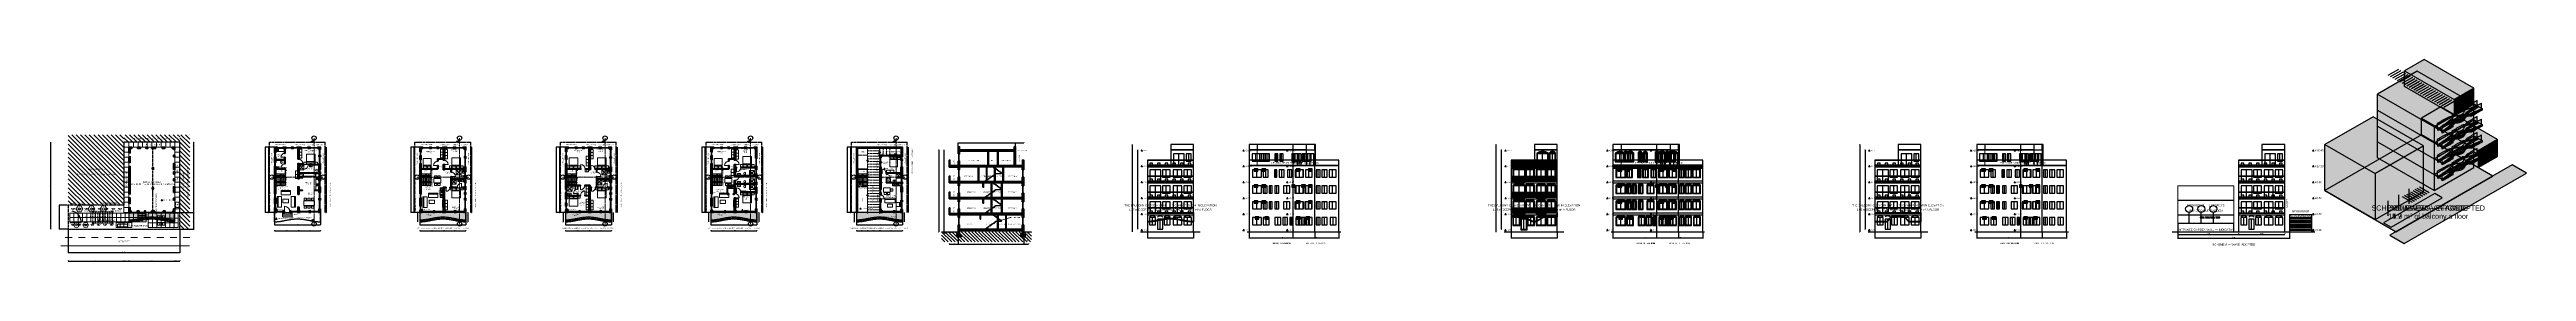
# Model space of a CAD drawing. Header units: millimetres. Extents: x -3851 to 506847, y -6675 to 35120.
import ezdxf
from ezdxf.enums import TextEntityAlignment as Align

# ---------------------------------------------------------------- set-up
doc = ezdxf.new("R2010")
doc.units = ezdxf.units.MM
doc.header["$LTSCALE"] = 20
doc.linetypes.add('DASHDOT', pattern=[3.556, 2.54, -0.508, 0, -0.508])
doc.linetypes.add('DASHED', pattern=[1.524, 1.27, -0.254])
for name, color, linetype, lineweight in [('A-ANNO-DIMS-00', 5, 'CONTINUOUS', 13), ('A-ANNO-DIMS-01', 5, 'CONTINUOUS', 13), ('A-ANNO-DIMS-02', 5, 'CONTINUOUS', 13), ('A-ANNO-DIMS-03', 5, 'CONTINUOUS', 13), ('A-ANNO-DIMS-04', 5, 'CONTINUOUS', 13), ('A-ANNO-DIMS-CTX', 5, 'CONTINUOUS', 13), ('A-ANNO-DIMS-ELA', 5, 'CONTINUOUS', 13), ('A-ANNO-DIMS-ELB', 5, 'CONTINUOUS', 13), ('A-ANNO-DIMS-ELC', 5, 'CONTINUOUS', 13), ('A-ANNO-DIMS-SEC', 5, 'CONTINUOUS', 13), ('A-ANNO-DIMS-SITE', 5, 'CONTINUOUS', 13), ('A-ANNO-PATT-00', 8, 'CONTINUOUS', 9), ('A-ANNO-PATT-01', 8, 'CONTINUOUS', 9), ('A-ANNO-PATT-02', 8, 'CONTINUOUS', 9), ('A-ANNO-PATT-03', 8, 'CONTINUOUS', 9), ('A-ANNO-PATT-04', 8, 'CONTINUOUS', 9), ('A-ANNO-PATT-AXO', 8, 'CONTINUOUS', 9), ('A-ANNO-PATT-ELB', 8, 'CONTINUOUS', 9), ('A-ANNO-PATT-SEC', 8, 'CONTINUOUS', 9), ('A-ANNO-PATT-SITE', 8, 'CONTINUOUS', 9), ('A-ANNO-SYMB-00', 5, 'DASHED', 13), ('A-ANNO-SYMB-01', 5, 'DASHED', 13), ('A-ANNO-SYMB-02', 5, 'DASHED', 13), ('A-ANNO-SYMB-03', 5, 'DASHED', 13), ('A-ANNO-SYMB-04', 5, 'DASHED', 13), ('A-ANNO-SYMB-CTX', 5, 'DASHED', 13), ('A-ANNO-SYMB-ELA', 5, 'DASHED', 13), ('A-ANNO-SYMB-ELB', 5, 'DASHED', 13), ('A-ANNO-SYMB-ELC', 5, 'DASHED', 13), ('A-ANNO-SYMB-SEC', 5, 'DASHED', 13), ('A-ANNO-SYMB-SITE', 5, 'DASHED', 13), ('A-ANNO-TEXT-00', 7, 'CONTINUOUS', 13), ('A-ANNO-TEXT-01', 7, 'CONTINUOUS', 13), ('A-ANNO-TEXT-02', 7, 'CONTINUOUS', 13), ('A-ANNO-TEXT-03', 7, 'CONTINUOUS', 13), ('A-ANNO-TEXT-04', 7, 'CONTINUOUS', 13), ('A-ANNO-TEXT-AXO', 7, 'CONTINUOUS', 13), ('A-ANNO-TEXT-CTX', 7, 'CONTINUOUS', 13), ('A-ANNO-TEXT-ELA', 7, 'CONTINUOUS', 13), ('A-ANNO-TEXT-ELB', 7, 'CONTINUOUS', 13), ('A-ANNO-TEXT-ELC', 7, 'CONTINUOUS', 13), ('A-ANNO-TEXT-SEC', 7, 'CONTINUOUS', 13), ('A-ANNO-TEXT-SITE', 7, 'CONTINUOUS', 13), ('A-DOOR-00', 3, 'CONTINUOUS', 18), ('A-DOOR-01', 3, 'CONTINUOUS', 18), ('A-DOOR-02', 3, 'CONTINUOUS', 18), ('A-DOOR-03', 3, 'CONTINUOUS', 18), ('A-DOOR-04', 3, 'CONTINUOUS', 18), ('A-EQPM-00', 6, 'CONTINUOUS', 13), ('A-EQPM-01', 6, 'CONTINUOUS', 13), ('A-EQPM-02', 6, 'CONTINUOUS', 13), ('A-EQPM-03', 6, 'CONTINUOUS', 13), ('A-EQPM-04', 6, 'CONTINUOUS', 13), ('A-FLOR-00', 7, 'CONTINUOUS', 25), ('A-FLOR-01', 7, 'CONTINUOUS', 25), ('A-FLOR-02', 7, 'CONTINUOUS', 25), ('A-FLOR-03', 7, 'CONTINUOUS', 25), ('A-FLOR-04', 7, 'CONTINUOUS', 25), ('A-FLOR-AXO', 7, 'CONTINUOUS', 25), ('A-FLOR-CTX', 7, 'CONTINUOUS', 25), ('A-FLOR-ELA', 7, 'CONTINUOUS', 25), ('A-FLOR-ELB', 7, 'CONTINUOUS', 25), ('A-FLOR-ELC', 7, 'CONTINUOUS', 25), ('A-FLOR-OVER-00', 7, 'CONTINUOUS', 25), ('A-FLOR-OVER-04', 7, 'CONTINUOUS', 25), ('A-FLOR-OVER-CTX', 7, 'CONTINUOUS', 25), ('A-FLOR-SEC', 7, 'CONTINUOUS', 25), ('A-FLOR-SITE', 7, 'CONTINUOUS', 25), ('A-FLOR-STRS-00', 2, 'CONTINUOUS', 18), ('A-FLOR-STRS-01', 2, 'CONTINUOUS', 18), ('A-FLOR-STRS-02', 2, 'CONTINUOUS', 18), ('A-FLOR-STRS-03', 2, 'CONTINUOUS', 18), ('A-FLOR-STRS-04', 2, 'CONTINUOUS', 18), ('A-FLOR-STRS-SITE', 2, 'CONTINUOUS', 18), ('A-FURN-00', 6, 'CONTINUOUS', 13), ('A-FURN-01', 6, 'CONTINUOUS', 13), ('A-FURN-02', 6, 'CONTINUOUS', 13), ('A-FURN-03', 6, 'CONTINUOUS', 13), ('A-FURN-04', 6, 'CONTINUOUS', 13), ('A-FURN-CTX', 6, 'CONTINUOUS', 13), ('A-FURN-ELA', 6, 'CONTINUOUS', 13), ('A-FURN-ELB', 6, 'CONTINUOUS', 13), ('A-FURN-ELC', 6, 'CONTINUOUS', 13), ('A-FURN-SEC', 6, 'CONTINUOUS', 13), ('A-FURN-SITE', 6, 'CONTINUOUS', 13), ('A-GLAZ-00', 4, 'CONTINUOUS', 18), ('A-GLAZ-01', 4, 'CONTINUOUS', 18), ('A-GLAZ-02', 4, 'CONTINUOUS', 18), ('A-GLAZ-03', 4, 'CONTINUOUS', 18), ('A-GLAZ-04', 4, 'CONTINUOUS', 18), ('A-WALL-00', 7, 'CONTINUOUS', 50), ('A-WALL-01', 7, 'CONTINUOUS', 50), ('A-WALL-02', 7, 'CONTINUOUS', 50), ('A-WALL-03', 7, 'CONTINUOUS', 50), ('A-WALL-04', 7, 'CONTINUOUS', 50), ('A-WALL-PATT-00', 7, 'CONTINUOUS', 9), ('A-WALL-PATT-01', 7, 'CONTINUOUS', 9), ('A-WALL-PATT-02', 7, 'CONTINUOUS', 9), ('A-WALL-PATT-03', 7, 'CONTINUOUS', 9), ('A-WALL-PATT-04', 7, 'CONTINUOUS', 9), ('A-WALL-PATT-SEC', 7, 'CONTINUOUS', 9), ('A-WALL-PATT-SITE', 7, 'CONTINUOUS', 9), ('A-WALL-PRHT-04', 9, 'CONTINUOUS', 35), ('A-WALL-PRHT-SEC', 9, 'CONTINUOUS', 35), ('A-WALL-SEC', 7, 'CONTINUOUS', 50), ('A-WALL-SITE', 7, 'CONTINUOUS', 50), ('G-ANNO-BNDY-00', 1, 'DASHDOT', 25), ('G-ANNO-BNDY-01', 1, 'DASHDOT', 25), ('G-ANNO-BNDY-02', 1, 'DASHDOT', 25), ('G-ANNO-BNDY-03', 1, 'DASHDOT', 25), ('G-ANNO-BNDY-04', 1, 'DASHDOT', 25), ('G-ANNO-BNDY-SITE', 1, 'DASHDOT', 25), ('L-PLNT-SITE', 3, 'CONTINUOUS', 13), ('L-SITE-04', 3, 'CONTINUOUS', 18), ('L-SITE-SITE', 3, 'CONTINUOUS', 18), ('S-COLS-00', 7, 'CONTINUOUS', 35), ('S-COLS-01', 7, 'CONTINUOUS', 35), ('S-COLS-02', 7, 'CONTINUOUS', 35), ('S-COLS-03', 7, 'CONTINUOUS', 35), ('S-COLS-04', 7, 'CONTINUOUS', 35), ('S-COLS-SITE', 7, 'CONTINUOUS', 35)]:
    doc.layers.add(name, color=color, linetype=linetype, lineweight=lineweight)
doc.dimstyles.new('ARCH', dxfattribs={"dimtxt": 2.2, "dimasz": 1.8, "dimexe": 1.2, "dimexo": 2, "dimgap": 0.8, "dimtad": 1, "dimlfac": 0.001, "dimblk": 'ARCHTICK', "dimcen": 2.5, "dimazin": 3, "dimtfac": 1, "dimtmove": 0, "dimatfit": 3})

# ---------------------------------------------------------------- blocks, each defined once
blk = doc.blocks.new('_ARCHTICK')
at = {"color": 0, "linetype": 'BYBLOCK', "const_width": 0.15}
blk.add_lwpolyline([(-0.5, -0.5), (0.5, 0.5)], dxfattribs=at)

msp = doc.modelspace()

# ---------------------------------------------------------------- hatches: boundary and pattern name
at = {"layer": 'A-ANNO-PATT-00'}
for points in [[(50080, 18150), (50640, 18410), (50640, 17890)], [(42650, 11420), (42910, 10860), (42390, 10860)], [(44350, 11330), (44260, 11070), (44440, 11070)], [(51850, 11420), (52110, 10860), (51590, 10860)], [(50080, 1800), (50640, 2060), (50640, 1540)]]:
    msp.add_hatch(color=7, dxfattribs=at).paths.add_polyline_path(points)
at = {"layer": 'A-ANNO-PATT-01'}
for points in [[(80080, 18150), (80640, 18410), (80640, 17890)], [(72650, 11420), (72910, 10860), (72390, 10860)], [(74350, 11330), (74260, 11070), (74440, 11070)], [(81850, 11420), (82110, 10860), (81590, 10860)], [(73250, 9270), (73160, 9530), (73340, 9530)], [(72500, 3500), (72500, 1550), (72631.944, 1551.142), (72763.889, 1554.558), (72895.833, 1560.222), (73027.778, 1568.092), (73159.722, 1578.108), (73291.667, 1590.192), (73423.611, 1604.254), (73555.556, 1620.187), (73687.5, 1637.868), (73819.444, 1657.164), (73951.389, 1677.927), (74083.333, 1700), (74215.278, 1723.215), (74347.222, 1747.394), (74479.167, 1772.354), (74611.111, 1797.906), (74743.056, 1823.853), (74875, 1850), (75006.944, 1876.147), (75138.889, 1902.094), (75270.833, 1927.646), (75402.778, 1952.606), (75534.722, 1976.785), (75666.667, 2000), (75798.611, 2022.073), (75930.556, 2042.836), (76062.5, 2062.132), (76194.444, 2079.813), (76326.389, 2095.746), (76458.333, 2109.808), (76590.278, 2121.892), (76722.222, 2131.908), (76854.167, 2139.778), (76986.111, 2145.442), (77118.056, 2148.858), (77250, 2150), (77381.944, 2148.858), (77513.889, 2145.442), (77645.833, 2139.778), (77777.778, 2131.908), (77909.722, 2121.892), (78041.667, 2109.808), (78173.611, 2095.746), (78305.556, 2079.813), (78437.5, 2062.132), (78569.444, 2042.836), (78701.389, 2022.073), (78833.333, 2000), (78965.278, 1976.785), (79097.222, 1952.606), (79229.167, 1927.646), (79361.111, 1902.094), (79493.056, 1876.147), (79625, 1850), (79756.944, 1823.853), (79888.889, 1797.906), (80020.833, 1772.354), (80152.778, 1747.394), (80284.722, 1723.215), (80416.667, 1700), (80548.611, 1677.927), (80680.556, 1657.164), (80812.5, 1637.868), (80944.444, 1620.187), (81076.389, 1604.254), (81208.333, 1590.192), (81340.278, 1578.108), (81472.222, 1568.092), (81604.167, 1560.222), (81736.111, 1554.558), (81868.056, 1551.142), (82000, 1550), (82000, 3500)], [(80080, 1800), (80640, 2060), (80640, 1540)]]:
    msp.add_hatch(color=7, dxfattribs=at).paths.add_polyline_path(points)
at = {"layer": 'A-ANNO-PATT-02'}
for points in [[(110080, 18150), (110640, 18410), (110640, 17890)], [(102650, 11420), (102910, 10860), (102390, 10860)], [(104350, 11330), (104260, 11070), (104440, 11070)], [(111850, 11420), (112110, 10860), (111590, 10860)], [(103250, 9270), (103160, 9530), (103340, 9530)], [(102500, 3500), (102500, 1550), (102631.944, 1551.142), (102763.889, 1554.558), (102895.833, 1560.222), (103027.778, 1568.092), (103159.722, 1578.108), (103291.667, 1590.192), (103423.611, 1604.254), (103555.556, 1620.187), (103687.5, 1637.868), (103819.444, 1657.164), (103951.389, 1677.927), (104083.333, 1700), (104215.278, 1723.215), (104347.222, 1747.394), (104479.167, 1772.354), (104611.111, 1797.906), (104743.056, 1823.853), (104875, 1850), (105006.944, 1876.147), (105138.889, 1902.094), (105270.833, 1927.646), (105402.778, 1952.606), (105534.722, 1976.785), (105666.667, 2000), (105798.611, 2022.073), (105930.556, 2042.836), (106062.5, 2062.132), (106194.444, 2079.813), (106326.389, 2095.746), (106458.333, 2109.808), (106590.278, 2121.892), (106722.222, 2131.908), (106854.167, 2139.778), (106986.111, 2145.442), (107118.056, 2148.858), (107250, 2150), (107381.944, 2148.858), (107513.889, 2145.442), (107645.833, 2139.778), (107777.778, 2131.908), (107909.722, 2121.892), (108041.667, 2109.808), (108173.611, 2095.746), (108305.556, 2079.813), (108437.5, 2062.132), (108569.444, 2042.836), (108701.389, 2022.073), (108833.333, 2000), (108965.278, 1976.785), (109097.222, 1952.606), (109229.167, 1927.646), (109361.111, 1902.094), (109493.056, 1876.147), (109625, 1850), (109756.944, 1823.853), (109888.889, 1797.906), (110020.833, 1772.354), (110152.778, 1747.394), (110284.722, 1723.215), (110416.667, 1700), (110548.611, 1677.927), (110680.556, 1657.164), (110812.5, 1637.868), (110944.444, 1620.187), (111076.389, 1604.254), (111208.333, 1590.192), (111340.278, 1578.108), (111472.222, 1568.092), (111604.167, 1560.222), (111736.111, 1554.558), (111868.056, 1551.142), (112000, 1550), (112000, 3500)], [(110080, 1800), (110640, 2060), (110640, 1540)]]:
    msp.add_hatch(color=7, dxfattribs=at).paths.add_polyline_path(points)
at = {"layer": 'A-ANNO-PATT-03'}
for points in [[(140080, 18150), (140640, 18410), (140640, 17890)], [(132650, 11420), (132910, 10860), (132390, 10860)], [(134350, 11330), (134260, 11070), (134440, 11070)], [(141850, 11420), (142110, 10860), (141590, 10860)], [(133250, 9270), (133160, 9530), (133340, 9530)], [(132500, 3500), (132500, 1550), (132631.944, 1551.142), (132763.889, 1554.558), (132895.833, 1560.222), (133027.778, 1568.092), (133159.722, 1578.108), (133291.667, 1590.192), (133423.611, 1604.254), (133555.556, 1620.187), (133687.5, 1637.868), (133819.444, 1657.164), (133951.389, 1677.927), (134083.333, 1700), (134215.278, 1723.215), (134347.222, 1747.394), (134479.167, 1772.354), (134611.111, 1797.906), (134743.056, 1823.853), (134875, 1850), (135006.944, 1876.147), (135138.889, 1902.094), (135270.833, 1927.646), (135402.778, 1952.606), (135534.722, 1976.785), (135666.667, 2000), (135798.611, 2022.073), (135930.556, 2042.836), (136062.5, 2062.132), (136194.444, 2079.813), (136326.389, 2095.746), (136458.333, 2109.808), (136590.278, 2121.892), (136722.222, 2131.908), (136854.167, 2139.778), (136986.111, 2145.442), (137118.056, 2148.858), (137250, 2150), (137381.944, 2148.858), (137513.889, 2145.442), (137645.833, 2139.778), (137777.778, 2131.908), (137909.722, 2121.892), (138041.667, 2109.808), (138173.611, 2095.746), (138305.556, 2079.813), (138437.5, 2062.132), (138569.444, 2042.836), (138701.389, 2022.073), (138833.333, 2000), (138965.278, 1976.785), (139097.222, 1952.606), (139229.167, 1927.646), (139361.111, 1902.094), (139493.056, 1876.147), (139625, 1850), (139756.944, 1823.853), (139888.889, 1797.906), (140020.833, 1772.354), (140152.778, 1747.394), (140284.722, 1723.215), (140416.667, 1700), (140548.611, 1677.927), (140680.556, 1657.164), (140812.5, 1637.868), (140944.444, 1620.187), (141076.389, 1604.254), (141208.333, 1590.192), (141340.278, 1578.108), (141472.222, 1568.092), (141604.167, 1560.222), (141736.111, 1554.558), (141868.056, 1551.142), (142000, 1550), (142000, 3500)], [(140080, 1800), (140640, 2060), (140640, 1540)]]:
    msp.add_hatch(color=7, dxfattribs=at).paths.add_polyline_path(points)
at = {"layer": 'A-ANNO-PATT-04'}
for points in [[(170080, 18150), (170640, 18410), (170640, 17890)], [(162650, 11420), (162910, 10860), (162390, 10860)], [(171850, 11420), (172110, 10860), (171590, 10860)], [(163250, 9270), (163160, 9530), (163340, 9530)], [(162500, 3500), (162500, 1550), (162631.944, 1551.142), (162763.889, 1554.558), (162895.833, 1560.222), (163027.778, 1568.092), (163159.722, 1578.108), (163291.667, 1590.192), (163423.611, 1604.254), (163555.556, 1620.187), (163687.5, 1637.868), (163819.444, 1657.164), (163951.389, 1677.927), (164083.333, 1700), (164215.278, 1723.215), (164347.222, 1747.394), (164479.167, 1772.354), (164611.111, 1797.906), (164743.056, 1823.853), (164875, 1850), (165006.944, 1876.147), (165138.889, 1902.094), (165270.833, 1927.646), (165402.778, 1952.606), (165534.722, 1976.785), (165666.667, 2000), (165798.611, 2022.073), (165930.556, 2042.836), (166062.5, 2062.132), (166194.444, 2079.813), (166326.389, 2095.746), (166458.333, 2109.808), (166590.278, 2121.892), (166722.222, 2131.908), (166854.167, 2139.778), (166986.111, 2145.442), (167118.056, 2148.858), (167250, 2150), (167381.944, 2148.858), (167513.889, 2145.442), (167645.833, 2139.778), (167777.778, 2131.908), (167909.722, 2121.892), (168041.667, 2109.808), (168173.611, 2095.746), (168305.556, 2079.813), (168437.5, 2062.132), (168569.444, 2042.836), (168701.389, 2022.073), (168833.333, 2000), (168965.278, 1976.785), (169097.222, 1952.606), (169229.167, 1927.646), (169361.111, 1902.094), (169493.056, 1876.147), (169625, 1850), (169756.944, 1823.853), (169888.889, 1797.906), (170020.833, 1772.354), (170152.778, 1747.394), (170284.722, 1723.215), (170416.667, 1700), (170548.611, 1677.927), (170680.556, 1657.164), (170812.5, 1637.868), (170944.444, 1620.187), (171076.389, 1604.254), (171208.333, 1590.192), (171340.278, 1578.108), (171472.222, 1568.092), (171604.167, 1560.222), (171736.111, 1554.558), (171868.056, 1551.142), (172000, 1550), (172000, 3500)], [(170080, 1800), (170640, 2060), (170640, 1540)]]:
    msp.add_hatch(color=7, dxfattribs=at).paths.add_polyline_path(points)
at = {"layer": 'A-ANNO-PATT-AXO'}
for points in [[(487794.229, 21200), (496021.47, 25950), (484330.127, 32700), (476102.886, 27950)], [(487794.229, 21200), (496021.47, 25950), (484330.127, 32700), (476102.886, 27950)], [(487794.229, 21200), (496021.47, 25950), (484330.127, 32700), (476102.886, 27950)], [(491959.811, 26855), (496021.47, 29200), (485767.729, 35120), (481706.07, 32775)], [(491959.811, 26855), (496021.47, 29200), (485767.729, 35120), (481706.07, 32775)], [(491959.811, 26855), (496021.47, 29200), (485767.729, 35120), (481706.07, 32775)], [(491959.811, 23605), (481706.07, 29525), (481706.07, 32775), (491959.811, 26855)], [(491959.811, 23605), (481706.07, 29525), (481706.07, 32775), (491959.811, 26855)], [(491959.811, 23605), (481706.07, 29525), (481706.07, 32775), (491959.811, 26855)], [(487794.229, 8000), (476102.886, 14750), (476102.886, 27950), (487794.229, 21200)], [(487794.229, 8000), (476102.886, 14750), (476102.886, 27950), (487794.229, 21200)], [(487794.229, 8000), (476102.886, 14750), (476102.886, 27950), (487794.229, 21200)], [(487794.229, 8000), (496021.47, 12750), (496021.47, 25950), (487794.229, 21200)], [(487794.229, 8000), (496021.47, 12750), (496021.47, 25950), (487794.229, 21200)], [(487794.229, 8000), (496021.47, 12750), (496021.47, 25950), (487794.229, 21200)], [(487794.229, 21170), (487922.779, 21244.219), (488051.33, 21318.437), (488179.881, 21392.656), (488308.431, 21466.875), (488436.982, 21541.094), (488565.533, 21615.312), (488694.083, 21689.531), (488822.634, 21763.75), (488951.184, 21837.969), (489079.735, 21912.187), (489208.286, 21986.406), (489336.836, 22060.625), (489465.387, 22134.844), (489593.938, 22209.062), (489722.488, 22283.281), (489851.039, 22357.5), (489979.59, 22431.719), (490108.14, 22505.937), (490236.691, 22580.156), (490365.242, 22654.375), (490493.792, 22728.594), (490622.343, 22802.812), (490750.893, 22877.031), (490879.444, 22951.25), (491007.995, 23025.469), (491136.545, 23099.687), (491265.096, 23173.906), (491393.647, 23248.125), (491522.197, 23322.344), (491650.748, 23396.562), (491779.299, 23470.781), (491907.849, 23545), (492036.4, 23619.219), (492164.951, 23693.437), (492293.501, 23767.656), (492422.052, 23841.875), (492550.603, 23916.094), (492679.153, 23990.312), (492807.704, 24064.531), (492936.254, 24138.75), (493064.805, 24212.969), (493193.356, 24287.187), (493321.906, 24361.406), (493450.457, 24435.625), (493579.008, 24509.844), (493707.558, 24584.062), (493836.109, 24658.281), (493964.66, 24732.5), (494093.21, 24806.719), (494221.761, 24880.937), (494350.312, 24955.156), (494478.862, 25029.375), (494607.413, 25103.594), (494735.964, 25177.812), (494864.514, 25252.031), (494993.065, 25326.25), (495121.615, 25400.469), (495250.166, 25474.687), (495378.717, 25548.906), (495507.267, 25623.125), (495635.818, 25697.344), (495764.369, 25771.562), (495892.919, 25845.781), (496021.47, 25920), (497710.22, 24945), (497580.418, 24871.504), (497448.126, 24799.445), (497313.38, 24728.803), (497176.24, 24659.543), (497036.789, 24591.618), (496895.13, 24524.967), (496751.391, 24459.517), (496605.718, 24395.184), (496458.276, 24331.872), (496309.247, 24269.477), (496158.827, 24207.884), (496007.228, 24146.972), (495854.672, 24086.614), (495701.389, 24026.674), (495547.618, 23967.016), (495393.602, 23907.5), (495239.585, 23847.984), (495085.814, 23788.326), (494932.531, 23728.386), (494779.975, 23668.028), (494628.376, 23607.116), (494477.956, 23545.523), (494328.927, 23483.128), (494181.485, 23419.816), (494035.812, 23355.483), (493892.073, 23290.033), (493750.415, 23223.382), (493610.963, 23155.457), (493473.823, 23086.197), (493339.077, 23015.555), (493206.785, 22943.496), (493076.984, 22870), (492949.684, 22795.059), (492824.874, 22718.68), (492702.519, 22640.885), (492582.558, 22561.707), (492464.908, 22481.194), (492349.465, 22399.408), (492236.103, 22316.42), (492124.674, 22232.316), (492015.015, 22147.19), (491906.943, 22061.148), (491800.262, 21974.303), (491694.759, 21886.778), (491590.215, 21798.699), (491486.396, 21710.201), (491383.066, 21621.421), (491279.981, 21532.5), (491176.896, 21443.579), (491073.566, 21354.799), (490969.747, 21266.301), (490865.202, 21178.222), (490759.7, 21090.697), (490653.018, 21003.852), (490544.947, 20917.81), (490435.287, 20832.684), (490323.859, 20748.58), (490210.497, 20665.592), (490095.054, 20583.806), (489977.404, 20503.293), (489857.443, 20424.115), (489735.087, 20346.32), (489610.278, 20269.941), (489482.978, 20195)], [(487794.229, 21170), (487922.779, 21244.219), (488051.33, 21318.437), (488179.881, 21392.656), (488308.431, 21466.875), (488436.982, 21541.094), (488565.533, 21615.312), (488694.083, 21689.531), (488822.634, 21763.75), (488951.184, 21837.969), (489079.735, 21912.187), (489208.286, 21986.406), (489336.836, 22060.625), (489465.387, 22134.844), (489593.938, 22209.062), (489722.488, 22283.281), (489851.039, 22357.5), (489979.59, 22431.719), (490108.14, 22505.937), (490236.691, 22580.156), (490365.242, 22654.375), (490493.792, 22728.594), (490622.343, 22802.812), (490750.893, 22877.031), (490879.444, 22951.25), (491007.995, 23025.469), (491136.545, 23099.687), (491265.096, 23173.906), (491393.647, 23248.125), (491522.197, 23322.344), (491650.748, 23396.562), (491779.299, 23470.781), (491907.849, 23545), (492036.4, 23619.219), (492164.951, 23693.437), (492293.501, 23767.656), (492422.052, 23841.875), (492550.603, 23916.094), (492679.153, 23990.312), (492807.704, 24064.531), (492936.254, 24138.75), (493064.805, 24212.969), (493193.356, 24287.187), (493321.906, 24361.406), (493450.457, 24435.625), (493579.008, 24509.844), (493707.558, 24584.062), (493836.109, 24658.281), (493964.66, 24732.5), (494093.21, 24806.719), (494221.761, 24880.937), (494350.312, 24955.156), (494478.862, 25029.375), (494607.413, 25103.594), (494735.964, 25177.812), (494864.514, 25252.031), (494993.065, 25326.25), (495121.615, 25400.469), (495250.166, 25474.687), (495378.717, 25548.906), (495507.267, 25623.125), (495635.818, 25697.344), (495764.369, 25771.562), (495892.919, 25845.781), (496021.47, 25920), (497710.22, 24945), (497581.669, 24870.781), (497453.118, 24796.562), (497324.568, 24722.344), (497196.017, 24648.125), (497067.466, 24573.906), (496938.916, 24499.688), (496810.365, 24425.469), (496681.814, 24351.25), (496553.264, 24277.031), (496424.713, 24202.812), (496296.162, 24128.594), (496167.612, 24054.375), (496039.061, 23980.156), (495910.51, 23905.938), (495781.96, 23831.719), (495653.409, 23757.5), (495501.324, 23696.869), (495285.92, 23672.795), (495019.175, 23678.363), (494721.699, 23701.673), (494418.682, 23728.183), (494136.141, 23742.87), (493897.041, 23732.477), (493717.867, 23687.486), (493587.127, 23614.531), (493458.576, 23540.312), (493330.025, 23466.094), (493201.475, 23391.875), (493072.924, 23317.656), (492944.373, 23243.438), (492815.823, 23169.219), (492687.272, 23095), (492558.722, 23020.781), (492430.171, 22946.562), (492301.62, 22872.344), (492173.07, 22798.125), (492044.519, 22723.906), (491915.968, 22649.688), (491787.418, 22575.469), (491661.056, 22499.986), (491583.129, 22396.54), (491565.128, 22258.495), (491590.567, 22095.37), (491636.483, 21920.423), (491676.858, 21748.675), (491686.502, 21594.67), (491644.804, 21470.307), (491539.789, 21382.5), (491411.238, 21308.281), (491282.687, 21234.062), (491154.137, 21159.844), (491025.586, 21085.625), (490897.035, 21011.406), (490768.485, 20937.188), (490639.934, 20862.969), (490511.383, 20788.75), (490382.833, 20714.531), (490254.282, 20640.312), (490125.731, 20566.094), (489997.181, 20491.875), (489868.63, 20417.656), (489740.079, 20343.438), (489611.529, 20269.219), (489482.978, 20195)], [(487794.229, 21170), (487922.779, 21244.219), (488051.33, 21318.437), (488179.881, 21392.656), (488308.431, 21466.875), (488436.982, 21541.094), (488565.533, 21615.312), (488694.083, 21689.531), (488822.634, 21763.75), (488951.184, 21837.969), (489079.735, 21912.187), (489208.286, 21986.406), (489336.836, 22060.625), (489465.387, 22134.844), (489593.938, 22209.062), (489722.488, 22283.281), (489851.039, 22357.5), (489979.59, 22431.719), (490108.14, 22505.937), (490236.691, 22580.156), (490365.242, 22654.375), (490493.792, 22728.594), (490622.343, 22802.812), (490750.893, 22877.031), (490879.444, 22951.25), (491007.995, 23025.469), (491136.545, 23099.687), (491265.096, 23173.906), (491393.647, 23248.125), (491522.197, 23322.344), (491650.748, 23396.562), (491779.299, 23470.781), (491907.849, 23545), (492036.4, 23619.219), (492164.951, 23693.437), (492293.501, 23767.656), (492422.052, 23841.875), (492550.603, 23916.094), (492679.153, 23990.312), (492807.704, 24064.531), (492936.254, 24138.75), (493064.805, 24212.969), (493193.356, 24287.187), (493321.906, 24361.406), (493450.457, 24435.625), (493579.008, 24509.844), (493707.558, 24584.062), (493836.109, 24658.281), (493964.66, 24732.5), (494093.21, 24806.719), (494221.761, 24880.937), (494350.312, 24955.156), (494478.862, 25029.375), (494607.413, 25103.594), (494735.964, 25177.812), (494864.514, 25252.031), (494993.065, 25326.25), (495121.615, 25400.469), (495250.166, 25474.687), (495378.717, 25548.906), (495507.267, 25623.125), (495635.818, 25697.344), (495764.369, 25771.562), (495892.919, 25845.781), (496021.47, 25920), (496800.893, 25470), (496672.342, 25395.781), (496543.792, 25321.562), (496415.241, 25247.344), (496286.69, 25173.125), (496158.14, 25098.906), (496029.589, 25024.688), (495901.038, 24950.469), (495772.488, 24876.25), (495643.937, 24802.031), (495515.386, 24727.812), (495386.836, 24653.594), (495258.285, 24579.375), (495129.734, 24505.156), (495001.184, 24430.938), (494872.633, 24356.719), (494749.68, 24279.268), (494642.11, 24192.937), (494549.391, 24098.03), (494470.281, 23995.267), (494403.064, 23885.637), (494345.613, 23770.369), (494295.46, 23650.887), (494249.887, 23528.762), (494206.013, 23405.654), (494160.902, 23283.262), (494111.659, 23163.255), (494055.531, 23047.223), (493990.008, 22936.615), (493912.901, 22832.695), (493822.426, 22736.494), (493717.263, 22648.772), (493596.599, 22570), (493460.161, 22500.335), (493308.224, 22439.619), (493141.597, 22387.383), (492961.602, 22342.865), (492770.025, 22305.035), (492569.051, 22272.63), (492361.193, 22244.199), (492149.203, 22218.154), (491935.975, 22192.824), (491724.447, 22166.512), (491517.498, 22137.557), (491317.848, 22104.387), (491127.964, 22065.58), (490949.973, 22019.905), (490785.59, 21966.374), (490636.059, 21904.268), (490501.911, 21833.281), (490373.361, 21759.062), (490244.81, 21684.844), (490116.259, 21610.625), (489987.709, 21536.406), (489859.158, 21462.188), (489730.607, 21387.969), (489602.057, 21313.75), (489473.506, 21239.531), (489344.955, 21165.312), (489216.405, 21091.094), (489087.854, 21016.875), (488959.303, 20942.656), (488830.753, 20868.438), (488702.202, 20794.219), (488573.651, 20720)], [(488469.728, 20780), (488598.279, 20854.219), (488726.83, 20928.438), (488855.38, 21002.656), (488983.931, 21076.875), (489112.482, 21151.094), (489241.032, 21225.312), (489369.583, 21299.531), (489498.134, 21373.75), (489626.684, 21447.969), (489755.235, 21522.187), (489883.786, 21596.406), (490012.336, 21670.625), (490140.887, 21744.844), (490269.437, 21819.062), (490397.988, 21893.281), (490532.136, 21964.268), (490681.667, 22026.374), (490846.05, 22079.905), (491024.041, 22125.58), (491213.925, 22164.387), (491413.575, 22197.557), (491620.524, 22226.512), (491832.052, 22252.824), (492045.28, 22278.154), (492257.27, 22304.199), (492465.128, 22332.63), (492666.102, 22365.035), (492857.679, 22402.865), (493037.674, 22447.383), (493204.3, 22499.619), (493356.238, 22560.335), (493492.676, 22630), (493613.34, 22708.772), (493718.503, 22796.494), (493808.978, 22892.695), (493886.085, 22996.615), (493951.608, 23107.223), (494007.736, 23223.255), (494056.979, 23343.262), (494102.09, 23465.654), (494145.964, 23588.762), (494191.537, 23710.887), (494241.69, 23830.369), (494299.141, 23945.637), (494366.358, 24055.267), (494445.468, 24158.03), (494538.187, 24252.937), (494645.757, 24339.268), (494768.71, 24416.719), (494897.261, 24490.937), (495025.811, 24565.156), (495154.362, 24639.375), (495282.913, 24713.594), (495411.463, 24787.812), (495540.014, 24862.031), (495668.565, 24936.25), (495797.115, 25010.469), (495925.666, 25084.687), (496054.217, 25158.906), (496182.767, 25233.125), (496311.318, 25307.344), (496439.868, 25381.562), (496568.419, 25455.781), (496696.97, 25530), (496696.97, 26630), (496568.419, 26555.781), (496439.868, 26481.562), (496311.318, 26407.344), (496182.767, 26333.125), (496054.217, 26258.906), (495925.666, 26184.687), (495797.115, 26110.469), (495668.565, 26036.25), (495540.014, 25962.031), (495411.463, 25887.812), (495282.913, 25813.594), (495154.362, 25739.375), (495025.811, 25665.156), (494897.261, 25590.937), (494768.71, 25516.719), (494645.757, 25439.268), (494538.187, 25352.937), (494445.468, 25258.03), (494366.358, 25155.267), (494299.141, 25045.637), (494241.69, 24930.369), (494191.537, 24810.887), (494145.964, 24688.762), (494102.09, 24565.654), (494056.979, 24443.262), (494007.736, 24323.255), (493951.608, 24207.223), (493886.085, 24096.615), (493808.978, 23992.695), (493718.503, 23896.494), (493613.34, 23808.772), (493492.676, 23730), (493356.238, 23660.335), (493204.3, 23599.619), (493037.674, 23547.383), (492857.679, 23502.865), (492666.102, 23465.035), (492465.128, 23432.63), (492257.27, 23404.199), (492045.28, 23378.154), (491832.052, 23352.824), (491620.524, 23326.512), (491413.575, 23297.557), (491213.925, 23264.387), (491024.041, 23225.58), (490846.05, 23179.905), (490681.667, 23126.374), (490532.136, 23064.268), (490397.988, 22993.281), (490269.437, 22919.062), (490140.887, 22844.844), (490012.336, 22770.625), (489883.786, 22696.406), (489755.235, 22622.187), (489626.684, 22547.969), (489498.134, 22473.75), (489369.583, 22399.531), (489241.032, 22325.312), (489112.482, 22251.094), (488983.931, 22176.875), (488855.38, 22102.656), (488726.83, 22028.438), (488598.279, 21954.219), (488469.728, 21880)], [(489379.055, 20255), (489506.355, 20329.941), (489631.164, 20406.32), (489753.52, 20484.115), (489873.481, 20563.293), (489991.131, 20643.806), (490106.574, 20725.592), (490219.936, 20808.58), (490331.364, 20892.684), (490441.024, 20977.81), (490549.095, 21063.852), (490655.777, 21150.697), (490761.279, 21238.222), (490865.824, 21326.301), (490969.642, 21414.799), (491072.973, 21503.579), (491176.058, 21592.5), (491279.143, 21681.421), (491382.473, 21770.201), (491486.292, 21858.699), (491590.836, 21946.778), (491696.339, 22034.303), (491803.02, 22121.148), (491911.092, 22207.19), (492020.751, 22292.316), (492132.18, 22376.42), (492245.542, 22459.408), (492360.985, 22541.194), (492478.635, 22621.707), (492598.596, 22700.885), (492720.951, 22778.68), (492845.761, 22855.059), (492973.061, 22930), (493102.862, 23003.496), (493235.154, 23075.555), (493369.9, 23146.197), (493507.04, 23215.457), (493646.492, 23283.382), (493788.15, 23350.033), (493931.889, 23415.483), (494077.562, 23479.816), (494225.004, 23543.128), (494374.033, 23605.523), (494524.453, 23667.116), (494676.052, 23728.028), (494828.608, 23788.386), (494981.891, 23848.326), (495135.662, 23907.984), (495289.679, 23967.5), (495443.695, 24027.016), (495597.466, 24086.674), (495750.749, 24146.614), (495903.305, 24206.972), (496054.904, 24267.884), (496205.324, 24329.477), (496354.353, 24391.872), (496501.795, 24455.184), (496647.468, 24519.517), (496791.207, 24584.967), (496932.865, 24651.618), (497072.317, 24719.543), (497209.457, 24788.803), (497344.203, 24859.445), (497476.495, 24931.504), (497606.296, 25005), (497606.296, 26105), (497476.495, 26031.504), (497344.203, 25959.445), (497209.457, 25888.803), (497072.317, 25819.543), (496932.865, 25751.618), (496791.207, 25684.967), (496647.468, 25619.517), (496501.795, 25555.184), (496354.353, 25491.872), (496205.324, 25429.477), (496054.904, 25367.884), (495903.305, 25306.972), (495750.749, 25246.614), (495597.466, 25186.674), (495443.695, 25127.016), (495289.679, 25067.5), (495135.662, 25007.984), (494981.891, 24948.326), (494828.608, 24888.386), (494676.052, 24828.028), (494524.453, 24767.116), (494374.033, 24705.523), (494225.004, 24643.128), (494077.562, 24579.816), (493931.889, 24515.483), (493788.15, 24450.033), (493646.492, 24383.382), (493507.04, 24315.457), (493369.9, 24246.197), (493235.154, 24175.555), (493102.862, 24103.496), (492973.061, 24030), (492845.761, 23955.059), (492720.951, 23878.68), (492598.596, 23800.885), (492478.635, 23721.707), (492360.985, 23641.194), (492245.542, 23559.408), (492132.18, 23476.42), (492020.751, 23392.316), (491911.092, 23307.19), (491803.02, 23221.148), (491696.339, 23134.303), (491590.836, 23046.778), (491486.292, 22958.699), (491382.473, 22870.201), (491279.143, 22781.421), (491176.058, 22692.5), (491072.973, 22603.579), (490969.642, 22514.799), (490865.824, 22426.301), (490761.279, 22338.222), (490655.777, 22250.697), (490549.095, 22163.852), (490441.024, 22077.81), (490331.364, 21992.684), (490219.936, 21908.58), (490106.574, 21825.592), (489991.131, 21743.806), (489873.481, 21663.293), (489753.52, 21584.115), (489631.164, 21506.32), (489506.355, 21429.941), (489379.055, 21355)], [(489379.055, 20255), (489507.606, 20329.219), (489636.156, 20403.438), (489764.707, 20477.656), (489893.258, 20551.875), (490021.808, 20626.094), (490150.359, 20700.312), (490278.91, 20774.531), (490407.46, 20848.75), (490536.011, 20922.969), (490664.562, 20997.188), (490793.112, 21071.406), (490921.663, 21145.625), (491050.214, 21219.844), (491178.764, 21294.062), (491307.315, 21368.281), (491435.865, 21442.5), (491540.881, 21530.307), (491582.579, 21654.67), (491572.935, 21808.675), (491532.56, 21980.423), (491486.644, 22155.37), (491461.205, 22318.495), (491479.206, 22456.54), (491557.133, 22559.986), (491683.495, 22635.469), (491812.045, 22709.687), (491940.596, 22783.906), (492069.147, 22858.125), (492197.697, 22932.344), (492326.248, 23006.562), (492454.798, 23080.781), (492583.349, 23155), (492711.9, 23229.219), (492840.45, 23303.437), (492969.001, 23377.656), (493097.552, 23451.875), (493226.102, 23526.094), (493354.653, 23600.312), (493483.204, 23674.531), (493613.944, 23747.486), (493793.118, 23792.477), (494032.218, 23802.87), (494314.759, 23788.183), (494617.776, 23761.673), (494915.252, 23738.363), (495181.997, 23732.795), (495397.401, 23756.869), (495549.486, 23817.5), (495678.037, 23891.719), (495806.587, 23965.938), (495935.138, 24040.156), (496063.689, 24114.375), (496192.239, 24188.594), (496320.79, 24262.812), (496449.341, 24337.031), (496577.891, 24411.25), (496706.442, 24485.469), (496834.993, 24559.688), (496963.543, 24633.906), (497092.094, 24708.125), (497220.645, 24782.344), (497349.195, 24856.562), (497477.746, 24930.781), (497606.296, 25005), (497606.296, 26105), (497477.746, 26030.781), (497349.195, 25956.562), (497220.645, 25882.344), (497092.094, 25808.125), (496963.543, 25733.906), (496834.993, 25659.687), (496706.442, 25585.469), (496577.891, 25511.25), (496449.341, 25437.031), (496320.79, 25362.812), (496192.239, 25288.594), (496063.689, 25214.375), (495935.138, 25140.156), (495806.587, 25065.937), (495678.037, 24991.719), (495549.486, 24917.5), (495397.401, 24856.869), (495181.997, 24832.795), (494915.252, 24838.363), (494617.776, 24861.673), (494314.759, 24888.183), (494032.218, 24902.87), (493793.118, 24892.477), (493613.944, 24847.486), (493483.204, 24774.531), (493354.653, 24700.312), (493226.102, 24626.094), (493097.552, 24551.875), (492969.001, 24477.656), (492840.45, 24403.437), (492711.9, 24329.219), (492583.349, 24255), (492454.798, 24180.781), (492326.248, 24106.562), (492197.697, 24032.344), (492069.147, 23958.125), (491940.596, 23883.906), (491812.045, 23809.687), (491683.495, 23735.469), (491557.133, 23659.986), (491479.206, 23556.54), (491461.205, 23418.495), (491486.644, 23255.37), (491532.56, 23080.423), (491572.935, 22908.675), (491582.579, 22754.67), (491540.881, 22630.307), (491435.865, 22542.5), (491307.315, 22468.281), (491178.764, 22394.062), (491050.214, 22319.844), (490921.663, 22245.625), (490793.112, 22171.406), (490664.562, 22097.187), (490536.011, 22022.969), (490407.46, 21948.75), (490278.91, 21874.531), (490150.359, 21800.312), (490021.808, 21726.094), (489893.258, 21651.875), (489764.707, 21577.656), (489636.156, 21503.437), (489507.606, 21429.219), (489379.055, 21355)], [(491959.811, 23605), (496021.47, 25950), (496021.47, 29200), (491959.811, 26855)], [(491959.811, 23605), (496021.47, 25950), (496021.47, 29200), (491959.811, 26855)], [(491959.811, 23605), (496021.47, 25950), (496021.47, 29200), (491959.811, 26855)], [(475669.873, 11500), (485629.165, 17250), (475236.86, 23250), (465277.568, 17500)], [(475669.873, 11500), (485629.165, 17250), (475236.86, 23250), (465277.568, 17500)], [(475669.873, 11500), (485629.165, 17250), (475236.86, 23250), (465277.568, 17500)], [(496887.495, 16250), (500871.212, 18550), (489179.869, 25300), (485196.152, 23000)], [(496887.495, 16250), (500871.212, 18550), (489179.869, 25300), (485196.152, 23000)], [(496887.495, 16250), (500871.212, 18550), (489179.869, 25300), (485196.152, 23000)], [(496887.495, 12750), (485196.152, 19500), (485196.152, 23000), (496887.495, 16250)], [(496887.495, 12750), (485196.152, 19500), (485196.152, 23000), (496887.495, 16250)], [(496887.495, 12750), (485196.152, 19500), (485196.152, 23000), (496887.495, 16250)], [(487794.229, 17870), (487922.779, 17944.219), (488051.33, 18018.437), (488179.881, 18092.656), (488308.431, 18166.875), (488436.982, 18241.094), (488565.533, 18315.312), (488694.083, 18389.531), (488822.634, 18463.75), (488951.184, 18537.969), (489079.735, 18612.187), (489208.286, 18686.406), (489336.836, 18760.625), (489465.387, 18834.844), (489593.938, 18909.062), (489722.488, 18983.281), (489851.039, 19057.5), (489979.59, 19131.719), (490108.14, 19205.937), (490236.691, 19280.156), (490365.242, 19354.375), (490493.792, 19428.594), (490622.343, 19502.812), (490750.893, 19577.031), (490879.444, 19651.25), (491007.995, 19725.469), (491136.545, 19799.687), (491265.096, 19873.906), (491393.647, 19948.125), (491522.197, 20022.344), (491650.748, 20096.562), (491779.299, 20170.781), (491907.849, 20245), (492036.4, 20319.219), (492164.951, 20393.437), (492293.501, 20467.656), (492422.052, 20541.875), (492550.603, 20616.094), (492679.153, 20690.312), (492807.704, 20764.531), (492936.254, 20838.75), (493064.805, 20912.969), (493193.356, 20987.187), (493321.906, 21061.406), (493450.457, 21135.625), (493579.008, 21209.844), (493707.558, 21284.062), (493836.109, 21358.281), (493964.66, 21432.5), (494093.21, 21506.719), (494221.761, 21580.937), (494350.312, 21655.156), (494478.862, 21729.375), (494607.413, 21803.594), (494735.964, 21877.812), (494864.514, 21952.031), (494993.065, 22026.25), (495121.615, 22100.469), (495250.166, 22174.687), (495378.717, 22248.906), (495507.267, 22323.125), (495635.818, 22397.344), (495764.369, 22471.562), (495892.919, 22545.781), (496021.47, 22620), (497710.22, 21645), (497580.418, 21571.504), (497448.126, 21499.445), (497313.38, 21428.803), (497176.24, 21359.543), (497036.789, 21291.618), (496895.13, 21224.967), (496751.391, 21159.517), (496605.718, 21095.184), (496458.276, 21031.872), (496309.247, 20969.477), (496158.827, 20907.884), (496007.228, 20846.972), (495854.672, 20786.614), (495701.389, 20726.674), (495547.618, 20667.016), (495393.602, 20607.5), (495239.585, 20547.984), (495085.814, 20488.326), (494932.531, 20428.386), (494779.975, 20368.028), (494628.376, 20307.116), (494477.956, 20245.523), (494328.927, 20183.128), (494181.485, 20119.816), (494035.812, 20055.483), (493892.073, 19990.033), (493750.415, 19923.382), (493610.963, 19855.457), (493473.823, 19786.197), (493339.077, 19715.555), (493206.785, 19643.496), (493076.984, 19570), (492949.684, 19495.059), (492824.874, 19418.68), (492702.519, 19340.885), (492582.558, 19261.707), (492464.908, 19181.194), (492349.465, 19099.408), (492236.103, 19016.42), (492124.674, 18932.316), (492015.015, 18847.19), (491906.943, 18761.148), (491800.262, 18674.303), (491694.759, 18586.778), (491590.215, 18498.699), (491486.396, 18410.201), (491383.066, 18321.421), (491279.981, 18232.5), (491176.896, 18143.579), (491073.566, 18054.799), (490969.747, 17966.301), (490865.202, 17878.222), (490759.7, 17790.697), (490653.018, 17703.852), (490544.947, 17617.81), (490435.287, 17532.684), (490323.859, 17448.58), (490210.497, 17365.592), (490095.054, 17283.806), (489977.404, 17203.293), (489857.443, 17124.115), (489735.087, 17046.32), (489610.278, 16969.941), (489482.978, 16895)], [(487794.229, 17870), (487922.779, 17944.219), (488051.33, 18018.437), (488179.881, 18092.656), (488308.431, 18166.875), (488436.982, 18241.094), (488565.533, 18315.312), (488694.083, 18389.531), (488822.634, 18463.75), (488951.184, 18537.969), (489079.735, 18612.187), (489208.286, 18686.406), (489336.836, 18760.625), (489465.387, 18834.844), (489593.938, 18909.062), (489722.488, 18983.281), (489851.039, 19057.5), (489979.59, 19131.719), (490108.14, 19205.937), (490236.691, 19280.156), (490365.242, 19354.375), (490493.792, 19428.594), (490622.343, 19502.812), (490750.893, 19577.031), (490879.444, 19651.25), (491007.995, 19725.469), (491136.545, 19799.687), (491265.096, 19873.906), (491393.647, 19948.125), (491522.197, 20022.344), (491650.748, 20096.562), (491779.299, 20170.781), (491907.849, 20245), (492036.4, 20319.219), (492164.951, 20393.437), (492293.501, 20467.656), (492422.052, 20541.875), (492550.603, 20616.094), (492679.153, 20690.312), (492807.704, 20764.531), (492936.254, 20838.75), (493064.805, 20912.969), (493193.356, 20987.187), (493321.906, 21061.406), (493450.457, 21135.625), (493579.008, 21209.844), (493707.558, 21284.062), (493836.109, 21358.281), (493964.66, 21432.5), (494093.21, 21506.719), (494221.761, 21580.937), (494350.312, 21655.156), (494478.862, 21729.375), (494607.413, 21803.594), (494735.964, 21877.812), (494864.514, 21952.031), (494993.065, 22026.25), (495121.615, 22100.469), (495250.166, 22174.687), (495378.717, 22248.906), (495507.267, 22323.125), (495635.818, 22397.344), (495764.369, 22471.562), (495892.919, 22545.781), (496021.47, 22620), (497710.22, 21645), (497581.669, 21570.781), (497453.118, 21496.562), (497324.568, 21422.344), (497196.017, 21348.125), (497067.466, 21273.906), (496938.916, 21199.687), (496810.365, 21125.469), (496681.814, 21051.25), (496553.264, 20977.031), (496424.713, 20902.812), (496296.162, 20828.594), (496167.612, 20754.375), (496039.061, 20680.156), (495910.51, 20605.937), (495781.96, 20531.719), (495653.409, 20457.5), (495501.324, 20396.869), (495285.92, 20372.795), (495019.175, 20378.363), (494721.699, 20401.673), (494418.682, 20428.183), (494136.141, 20442.87), (493897.041, 20432.477), (493717.867, 20387.486), (493587.127, 20314.531), (493458.576, 20240.312), (493330.025, 20166.094), (493201.475, 20091.875), (493072.924, 20017.656), (492944.373, 19943.437), (492815.823, 19869.219), (492687.272, 19795), (492558.722, 19720.781), (492430.171, 19646.562), (492301.62, 19572.344), (492173.07, 19498.125), (492044.519, 19423.906), (491915.968, 19349.687), (491787.418, 19275.469), (491661.056, 19199.986), (491583.129, 19096.54), (491565.128, 18958.495), (491590.567, 18795.37), (491636.483, 18620.423), (491676.858, 18448.675), (491686.502, 18294.67), (491644.804, 18170.307), (491539.789, 18082.5), (491411.238, 18008.281), (491282.687, 17934.062), (491154.137, 17859.844), (491025.586, 17785.625), (490897.035, 17711.406), (490768.485, 17637.188), (490639.934, 17562.969), (490511.383, 17488.75), (490382.833, 17414.531), (490254.282, 17340.312), (490125.731, 17266.094), (489997.181, 17191.875), (489868.63, 17117.656), (489740.079, 17043.438), (489611.529, 16969.219), (489482.978, 16895)], [(487794.229, 17870), (487922.779, 17944.219), (488051.33, 18018.437), (488179.881, 18092.656), (488308.431, 18166.875), (488436.982, 18241.094), (488565.533, 18315.312), (488694.083, 18389.531), (488822.634, 18463.75), (488951.184, 18537.969), (489079.735, 18612.187), (489208.286, 18686.406), (489336.836, 18760.625), (489465.387, 18834.844), (489593.938, 18909.062), (489722.488, 18983.281), (489851.039, 19057.5), (489979.59, 19131.719), (490108.14, 19205.937), (490236.691, 19280.156), (490365.242, 19354.375), (490493.792, 19428.594), (490622.343, 19502.812), (490750.893, 19577.031), (490879.444, 19651.25), (491007.995, 19725.469), (491136.545, 19799.687), (491265.096, 19873.906), (491393.647, 19948.125), (491522.197, 20022.344), (491650.748, 20096.562), (491779.299, 20170.781), (491907.849, 20245), (492036.4, 20319.219), (492164.951, 20393.437), (492293.501, 20467.656), (492422.052, 20541.875), (492550.603, 20616.094), (492679.153, 20690.312), (492807.704, 20764.531), (492936.254, 20838.75), (493064.805, 20912.969), (493193.356, 20987.187), (493321.906, 21061.406), (493450.457, 21135.625), (493579.008, 21209.844), (493707.558, 21284.062), (493836.109, 21358.281), (493964.66, 21432.5), (494093.21, 21506.719), (494221.761, 21580.937), (494350.312, 21655.156), (494478.862, 21729.375), (494607.413, 21803.594), (494735.964, 21877.812), (494864.514, 21952.031), (494993.065, 22026.25), (495121.615, 22100.469), (495250.166, 22174.687), (495378.717, 22248.906), (495507.267, 22323.125), (495635.818, 22397.344), (495764.369, 22471.562), (495892.919, 22545.781), (496021.47, 22620), (496800.893, 22170), (496672.342, 22095.781), (496543.792, 22021.562), (496415.241, 21947.344), (496286.69, 21873.125), (496158.14, 21798.906), (496029.589, 21724.687), (495901.038, 21650.469), (495772.488, 21576.25), (495643.937, 21502.031), (495515.386, 21427.812), (495386.836, 21353.594), (495258.285, 21279.375), (495129.734, 21205.156), (495001.184, 21130.937), (494872.633, 21056.719), (494749.68, 20979.268), (494642.11, 20892.937), (494549.391, 20798.03), (494470.281, 20695.267), (494403.064, 20585.637), (494345.613, 20470.369), (494295.46, 20350.887), (494249.887, 20228.762), (494206.013, 20105.654), (494160.902, 19983.262), (494111.659, 19863.255), (494055.531, 19747.223), (493990.008, 19636.615), (493912.901, 19532.695), (493822.426, 19436.494), (493717.263, 19348.772), (493596.599, 19270), (493460.161, 19200.335), (493308.224, 19139.619), (493141.597, 19087.383), (492961.602, 19042.865), (492770.025, 19005.035), (492569.051, 18972.63), (492361.193, 18944.199), (492149.203, 18918.154), (491935.975, 18892.824), (491724.447, 18866.512), (491517.498, 18837.557), (491317.848, 18804.387), (491127.964, 18765.58), (490949.973, 18719.905), (490785.59, 18666.374), (490636.059, 18604.268), (490501.911, 18533.281), (490373.361, 18459.062), (490244.81, 18384.844), (490116.259, 18310.625), (489987.709, 18236.406), (489859.158, 18162.187), (489730.607, 18087.969), (489602.057, 18013.75), (489473.506, 17939.531), (489344.955, 17865.312), (489216.405, 17791.094), (489087.854, 17716.875), (488959.303, 17642.656), (488830.753, 17568.437), (488702.202, 17494.219), (488573.651, 17420)], [(488469.728, 17480), (488598.279, 17554.219), (488726.83, 17628.437), (488855.38, 17702.656), (488983.931, 17776.875), (489112.482, 17851.094), (489241.032, 17925.312), (489369.583, 17999.531), (489498.134, 18073.75), (489626.684, 18147.969), (489755.235, 18222.187), (489883.786, 18296.406), (490012.336, 18370.625), (490140.887, 18444.844), (490269.437, 18519.062), (490397.988, 18593.281), (490532.136, 18664.268), (490681.667, 18726.374), (490846.05, 18779.905), (491024.041, 18825.58), (491213.925, 18864.387), (491413.575, 18897.557), (491620.524, 18926.512), (491832.052, 18952.824), (492045.28, 18978.154), (492257.27, 19004.199), (492465.128, 19032.63), (492666.102, 19065.035), (492857.679, 19102.865), (493037.674, 19147.383), (493204.3, 19199.619), (493356.238, 19260.335), (493492.676, 19330), (493613.34, 19408.772), (493718.503, 19496.494), (493808.978, 19592.695), (493886.085, 19696.615), (493951.608, 19807.223), (494007.736, 19923.255), (494056.979, 20043.262), (494102.09, 20165.654), (494145.964, 20288.762), (494191.537, 20410.887), (494241.69, 20530.369), (494299.141, 20645.637), (494366.358, 20755.267), (494445.468, 20858.03), (494538.187, 20952.937), (494645.757, 21039.268), (494768.71, 21116.719), (494897.261, 21190.937), (495025.811, 21265.156), (495154.362, 21339.375), (495282.913, 21413.594), (495411.463, 21487.812), (495540.014, 21562.031), (495668.565, 21636.25), (495797.115, 21710.469), (495925.666, 21784.687), (496054.217, 21858.906), (496182.767, 21933.125), (496311.318, 22007.344), (496439.868, 22081.562), (496568.419, 22155.781), (496696.97, 22230), (496696.97, 23330), (496568.419, 23255.781), (496439.868, 23181.562), (496311.318, 23107.344), (496182.767, 23033.125), (496054.217, 22958.906), (495925.666, 22884.688), (495797.115, 22810.469), (495668.565, 22736.25), (495540.014, 22662.031), (495411.463, 22587.812), (495282.913, 22513.594), (495154.362, 22439.375), (495025.811, 22365.156), (494897.261, 22290.938), (494768.71, 22216.719), (494645.757, 22139.268), (494538.187, 22052.937), (494445.468, 21958.03), (494366.358, 21855.267), (494299.141, 21745.637), (494241.69, 21630.369), (494191.537, 21510.887), (494145.964, 21388.762), (494102.09, 21265.654), (494056.979, 21143.262), (494007.736, 21023.255), (493951.608, 20907.223), (493886.085, 20796.615), (493808.978, 20692.695), (493718.503, 20596.494), (493613.34, 20508.772), (493492.676, 20430), (493356.238, 20360.335), (493204.3, 20299.619), (493037.674, 20247.383), (492857.679, 20202.865), (492666.102, 20165.035), (492465.128, 20132.63), (492257.27, 20104.199), (492045.28, 20078.154), (491832.052, 20052.824), (491620.524, 20026.512), (491413.575, 19997.557), (491213.925, 19964.387), (491024.041, 19925.58), (490846.05, 19879.905), (490681.667, 19826.374), (490532.136, 19764.268), (490397.988, 19693.281), (490269.437, 19619.062), (490140.887, 19544.844), (490012.336, 19470.625), (489883.786, 19396.406), (489755.235, 19322.188), (489626.684, 19247.969), (489498.134, 19173.75), (489369.583, 19099.531), (489241.032, 19025.312), (489112.482, 18951.094), (488983.931, 18876.875), (488855.38, 18802.656), (488726.83, 18728.438), (488598.279, 18654.219), (488469.728, 18580)], [(488573.651, 20720), (488702.202, 20794.219), (488830.753, 20868.438), (488959.303, 20942.656), (489087.854, 21016.875), (489216.405, 21091.094), (489344.955, 21165.312), (489473.506, 21239.531), (489602.057, 21313.75), (489730.607, 21387.969), (489859.158, 21462.188), (489987.709, 21536.406), (490116.259, 21610.625), (490244.81, 21684.844), (490373.361, 21759.062), (490501.911, 21833.281), (490636.059, 21904.268), (490785.59, 21966.374), (490949.973, 22019.905), (491127.964, 22065.58), (491317.848, 22104.387), (491517.498, 22137.557), (491724.447, 22166.512), (491935.975, 22192.824), (492149.203, 22218.154), (492361.193, 22244.199), (492569.051, 22272.63), (492770.025, 22305.035), (492961.602, 22342.865), (493141.597, 22387.383), (493308.224, 22439.619), (493460.161, 22500.335), (493596.599, 22570), (493717.263, 22648.772), (493822.426, 22736.494), (493912.901, 22832.695), (493990.008, 22936.615), (494055.531, 23047.223), (494111.659, 23163.255), (494160.902, 23283.262), (494206.013, 23405.654), (494249.887, 23528.762), (494295.46, 23650.887), (494345.613, 23770.369), (494403.064, 23885.637), (494470.281, 23995.267), (494549.391, 24098.03), (494642.11, 24192.937), (494749.68, 24279.268), (494872.633, 24356.719), (495001.184, 24430.938), (495129.734, 24505.156), (495258.285, 24579.375), (495386.836, 24653.594), (495515.386, 24727.812), (495643.937, 24802.031), (495772.488, 24876.25), (495901.038, 24950.469), (496029.589, 25024.688), (496158.14, 25098.906), (496286.69, 25173.125), (496415.241, 25247.344), (496543.792, 25321.562), (496672.342, 25395.781), (496800.893, 25470), (496800.893, 25170), (496672.342, 25095.781), (496543.792, 25021.562), (496415.241, 24947.344), (496286.69, 24873.125), (496158.14, 24798.906), (496029.589, 24724.687), (495901.038, 24650.469), (495772.488, 24576.25), (495643.937, 24502.031), (495515.386, 24427.812), (495386.836, 24353.594), (495258.285, 24279.375), (495129.734, 24205.156), (495001.184, 24130.937), (494872.633, 24056.719), (494749.68, 23979.268), (494642.11, 23892.937), (494549.391, 23798.03), (494470.281, 23695.267), (494403.064, 23585.637), (494345.613, 23470.369), (494295.46, 23350.887), (494249.887, 23228.762), (494206.013, 23105.654), (494160.902, 22983.262), (494111.659, 22863.255), (494055.531, 22747.223), (493990.008, 22636.615), (493912.901, 22532.695), (493822.426, 22436.494), (493717.263, 22348.772), (493596.599, 22270), (493460.161, 22200.335), (493308.224, 22139.619), (493141.597, 22087.383), (492961.602, 22042.865), (492770.025, 22005.035), (492569.051, 21972.63), (492361.193, 21944.199), (492149.203, 21918.154), (491935.975, 21892.824), (491724.447, 21866.512), (491517.498, 21837.557), (491317.848, 21804.387), (491127.964, 21765.58), (490949.973, 21719.905), (490785.59, 21666.374), (490636.059, 21604.268), (490501.911, 21533.281), (490373.361, 21459.062), (490244.81, 21384.844), (490116.259, 21310.625), (489987.709, 21236.406), (489859.158, 21162.187), (489730.607, 21087.969), (489602.057, 21013.75), (489473.506, 20939.531), (489344.955, 20865.312), (489216.405, 20791.094), (489087.854, 20716.875), (488959.303, 20642.656), (488830.753, 20568.437), (488702.202, 20494.219), (488573.651, 20420)], [(488573.651, 17420), (488702.202, 17494.219), (488830.753, 17568.437), (488959.303, 17642.656), (489087.854, 17716.875), (489216.405, 17791.094), (489344.955, 17865.312), (489473.506, 17939.531), (489602.057, 18013.75), (489730.607, 18087.969), (489859.158, 18162.187), (489987.709, 18236.406), (490116.259, 18310.625), (490244.81, 18384.844), (490373.361, 18459.062), (490501.911, 18533.281), (490636.059, 18604.268), (490785.59, 18666.374), (490949.973, 18719.905), (491127.964, 18765.58), (491317.848, 18804.387), (491517.498, 18837.557), (491724.447, 18866.512), (491935.975, 18892.824), (492149.203, 18918.154), (492361.193, 18944.199), (492569.051, 18972.63), (492770.025, 19005.035), (492961.602, 19042.865), (493141.597, 19087.383), (493308.224, 19139.619), (493460.161, 19200.335), (493596.599, 19270), (493717.263, 19348.772), (493822.426, 19436.494), (493912.901, 19532.695), (493990.008, 19636.615), (494055.531, 19747.223), (494111.659, 19863.255), (494160.902, 19983.262), (494206.013, 20105.654), (494249.887, 20228.762), (494295.46, 20350.887), (494345.613, 20470.369), (494403.064, 20585.637), (494470.281, 20695.267), (494549.391, 20798.03), (494642.11, 20892.937), (494749.68, 20979.268), (494872.633, 21056.719), (495001.184, 21130.937), (495129.734, 21205.156), (495258.285, 21279.375), (495386.836, 21353.594), (495515.386, 21427.812), (495643.937, 21502.031), (495772.488, 21576.25), (495901.038, 21650.469), (496029.589, 21724.687), (496158.14, 21798.906), (496286.69, 21873.125), (496415.241, 21947.344), (496543.792, 22021.562), (496672.342, 22095.781), (496800.893, 22170), (496800.893, 21870), (496672.342, 21795.781), (496543.792, 21721.562), (496415.241, 21647.344), (496286.69, 21573.125), (496158.14, 21498.906), (496029.589, 21424.687), (495901.038, 21350.469), (495772.488, 21276.25), (495643.937, 21202.031), (495515.386, 21127.812), (495386.836, 21053.594), (495258.285, 20979.375), (495129.734, 20905.156), (495001.184, 20830.937), (494872.633, 20756.719), (494749.68, 20679.268), (494642.11, 20592.937), (494549.391, 20498.03), (494470.281, 20395.267), (494403.064, 20285.637), (494345.613, 20170.369), (494295.46, 20050.887), (494249.887, 19928.762), (494206.013, 19805.654), (494160.902, 19683.262), (494111.659, 19563.255), (494055.531, 19447.223), (493990.008, 19336.615), (493912.901, 19232.695), (493822.426, 19136.494), (493717.263, 19048.772), (493596.599, 18970), (493460.161, 18900.335), (493308.224, 18839.619), (493141.597, 18787.383), (492961.602, 18742.865), (492770.025, 18705.035), (492569.051, 18672.63), (492361.193, 18644.199), (492149.203, 18618.154), (491935.975, 18592.824), (491724.447, 18566.512), (491517.498, 18537.557), (491317.848, 18504.387), (491127.964, 18465.58), (490949.973, 18419.905), (490785.59, 18366.374), (490636.059, 18304.268), (490501.911, 18233.281), (490373.361, 18159.062), (490244.81, 18084.844), (490116.259, 18010.625), (489987.709, 17936.406), (489859.158, 17862.187), (489730.607, 17787.969), (489602.057, 17713.75), (489473.506, 17639.531), (489344.955, 17565.312), (489216.405, 17491.094), (489087.854, 17416.875), (488959.303, 17342.656), (488830.753, 17268.437), (488702.202, 17194.219), (488573.651, 17120)], [(489379.055, 16955), (489506.355, 17029.941), (489631.164, 17106.32), (489753.52, 17184.115), (489873.481, 17263.293), (489991.131, 17343.806), (490106.574, 17425.592), (490219.936, 17508.58), (490331.364, 17592.684), (490441.024, 17677.81), (490549.095, 17763.852), (490655.777, 17850.697), (490761.279, 17938.222), (490865.824, 18026.301), (490969.642, 18114.799), (491072.973, 18203.579), (491176.058, 18292.5), (491279.143, 18381.421), (491382.473, 18470.201), (491486.292, 18558.699), (491590.836, 18646.778), (491696.339, 18734.303), (491803.02, 18821.148), (491911.092, 18907.19), (492020.751, 18992.316), (492132.18, 19076.42), (492245.542, 19159.408), (492360.985, 19241.194), (492478.635, 19321.707), (492598.596, 19400.885), (492720.951, 19478.68), (492845.761, 19555.059), (492973.061, 19630), (493102.862, 19703.496), (493235.154, 19775.555), (493369.9, 19846.197), (493507.04, 19915.457), (493646.492, 19983.382), (493788.15, 20050.033), (493931.889, 20115.483), (494077.562, 20179.816), (494225.004, 20243.128), (494374.033, 20305.523), (494524.453, 20367.116), (494676.052, 20428.028), (494828.608, 20488.386), (494981.891, 20548.326), (495135.662, 20607.984), (495289.679, 20667.5), (495443.695, 20727.016), (495597.466, 20786.674), (495750.749, 20846.614), (495903.305, 20906.972), (496054.904, 20967.884), (496205.324, 21029.477), (496354.353, 21091.872), (496501.795, 21155.184), (496647.468, 21219.517), (496791.207, 21284.967), (496932.865, 21351.618), (497072.317, 21419.543), (497209.457, 21488.803), (497344.203, 21559.445), (497476.495, 21631.504), (497606.296, 21705), (497606.296, 22805), (497476.495, 22731.504), (497344.203, 22659.445), (497209.457, 22588.803), (497072.317, 22519.543), (496932.865, 22451.618), (496791.207, 22384.967), (496647.468, 22319.517), (496501.795, 22255.184), (496354.353, 22191.872), (496205.324, 22129.477), (496054.904, 22067.884), (495903.305, 22006.972), (495750.749, 21946.614), (495597.466, 21886.674), (495443.695, 21827.016), (495289.679, 21767.5), (495135.662, 21707.984), (494981.891, 21648.326), (494828.608, 21588.386), (494676.052, 21528.028), (494524.453, 21467.116), (494374.033, 21405.523), (494225.004, 21343.128), (494077.562, 21279.816), (493931.889, 21215.483), (493788.15, 21150.033), (493646.492, 21083.382), (493507.04, 21015.457), (493369.9, 20946.197), (493235.154, 20875.555), (493102.862, 20803.496), (492973.061, 20730), (492845.761, 20655.059), (492720.951, 20578.68), (492598.596, 20500.885), (492478.635, 20421.707), (492360.985, 20341.194), (492245.542, 20259.408), (492132.18, 20176.42), (492020.751, 20092.316), (491911.092, 20007.19), (491803.02, 19921.148), (491696.339, 19834.303), (491590.836, 19746.778), (491486.292, 19658.699), (491382.473, 19570.201), (491279.143, 19481.421), (491176.058, 19392.5), (491072.973, 19303.579), (490969.642, 19214.799), (490865.824, 19126.301), (490761.279, 19038.222), (490655.777, 18950.697), (490549.095, 18863.852), (490441.024, 18777.81), (490331.364, 18692.684), (490219.936, 18608.58), (490106.574, 18525.592), (489991.131, 18443.806), (489873.481, 18363.293), (489753.52, 18284.115), (489631.164, 18206.32), (489506.355, 18129.941), (489379.055, 18055)], [(489379.055, 16955), (489507.606, 17029.219), (489636.156, 17103.438), (489764.707, 17177.656), (489893.258, 17251.875), (490021.808, 17326.094), (490150.359, 17400.312), (490278.91, 17474.531), (490407.46, 17548.75), (490536.011, 17622.969), (490664.562, 17697.188), (490793.112, 17771.406), (490921.663, 17845.625), (491050.214, 17919.844), (491178.764, 17994.062), (491307.315, 18068.281), (491435.865, 18142.5), (491540.881, 18230.307), (491582.579, 18354.67), (491572.935, 18508.675), (491532.56, 18680.423), (491486.644, 18855.37), (491461.205, 19018.495), (491479.206, 19156.54), (491557.133, 19259.986), (491683.495, 19335.469), (491812.045, 19409.687), (491940.596, 19483.906), (492069.147, 19558.125), (492197.697, 19632.344), (492326.248, 19706.562), (492454.798, 19780.781), (492583.349, 19855), (492711.9, 19929.219), (492840.45, 20003.437), (492969.001, 20077.656), (493097.552, 20151.875), (493226.102, 20226.094), (493354.653, 20300.312), (493483.204, 20374.531), (493613.944, 20447.486), (493793.118, 20492.477), (494032.218, 20502.87), (494314.759, 20488.183), (494617.776, 20461.673), (494915.252, 20438.363), (495181.997, 20432.795), (495397.401, 20456.869), (495549.486, 20517.5), (495678.037, 20591.719), (495806.587, 20665.938), (495935.138, 20740.156), (496063.689, 20814.375), (496192.239, 20888.594), (496320.79, 20962.812), (496449.341, 21037.031), (496577.891, 21111.25), (496706.442, 21185.469), (496834.993, 21259.688), (496963.543, 21333.906), (497092.094, 21408.125), (497220.645, 21482.344), (497349.195, 21556.562), (497477.746, 21630.781), (497606.296, 21705), (497606.296, 22805), (497477.746, 22730.781), (497349.195, 22656.562), (497220.645, 22582.344), (497092.094, 22508.125), (496963.543, 22433.906), (496834.993, 22359.688), (496706.442, 22285.469), (496577.891, 22211.25), (496449.341, 22137.031), (496320.79, 22062.812), (496192.239, 21988.594), (496063.689, 21914.375), (495935.138, 21840.156), (495806.587, 21765.938), (495678.037, 21691.719), (495549.486, 21617.5), (495397.401, 21556.869), (495181.997, 21532.795), (494915.252, 21538.363), (494617.776, 21561.673), (494314.759, 21588.183), (494032.218, 21602.87), (493793.118, 21592.477), (493613.944, 21547.486), (493483.204, 21474.531), (493354.653, 21400.312), (493226.102, 21326.094), (493097.552, 21251.875), (492969.001, 21177.656), (492840.45, 21103.438), (492711.9, 21029.219), (492583.349, 20955), (492454.798, 20880.781), (492326.248, 20806.562), (492197.697, 20732.344), (492069.147, 20658.125), (491940.596, 20583.906), (491812.045, 20509.688), (491683.495, 20435.469), (491557.133, 20359.986), (491479.206, 20256.54), (491461.205, 20118.495), (491486.644, 19955.37), (491532.56, 19780.423), (491572.935, 19608.675), (491582.579, 19454.67), (491540.881, 19330.307), (491435.865, 19242.5), (491307.315, 19168.281), (491178.764, 19094.062), (491050.214, 19019.844), (490921.663, 18945.625), (490793.112, 18871.406), (490664.562, 18797.188), (490536.011, 18722.969), (490407.46, 18648.75), (490278.91, 18574.531), (490150.359, 18500.312), (490021.808, 18426.094), (489893.258, 18351.875), (489764.707, 18277.656), (489636.156, 18203.438), (489507.606, 18129.219), (489379.055, 18055)], [(489482.978, 20195), (489610.278, 20269.941), (489735.087, 20346.32), (489857.443, 20424.115), (489977.404, 20503.293), (490095.054, 20583.806), (490210.497, 20665.592), (490323.859, 20748.58), (490435.287, 20832.684), (490544.947, 20917.81), (490653.018, 21003.852), (490759.7, 21090.697), (490865.202, 21178.222), (490969.747, 21266.301), (491073.566, 21354.799), (491176.896, 21443.579), (491279.981, 21532.5), (491383.066, 21621.421), (491486.396, 21710.201), (491590.215, 21798.699), (491694.759, 21886.778), (491800.262, 21974.303), (491906.943, 22061.148), (492015.015, 22147.19), (492124.674, 22232.316), (492236.103, 22316.42), (492349.465, 22399.408), (492464.908, 22481.194), (492582.558, 22561.707), (492702.519, 22640.885), (492824.874, 22718.68), (492949.684, 22795.059), (493076.984, 22870), (493206.785, 22943.496), (493339.077, 23015.555), (493473.823, 23086.197), (493610.963, 23155.457), (493750.415, 23223.382), (493892.073, 23290.033), (494035.812, 23355.483), (494181.485, 23419.816), (494328.927, 23483.128), (494477.956, 23545.523), (494628.376, 23607.116), (494779.975, 23668.028), (494932.531, 23728.386), (495085.814, 23788.326), (495239.585, 23847.984), (495393.602, 23907.5), (495547.618, 23967.016), (495701.389, 24026.674), (495854.672, 24086.614), (496007.228, 24146.972), (496158.827, 24207.884), (496309.247, 24269.477), (496458.276, 24331.872), (496605.718, 24395.184), (496751.391, 24459.517), (496895.13, 24524.967), (497036.789, 24591.618), (497176.24, 24659.543), (497313.38, 24728.803), (497448.126, 24799.445), (497580.418, 24871.504), (497710.22, 24945), (497710.22, 24645), (497580.418, 24571.504), (497448.126, 24499.445), (497313.38, 24428.803), (497176.24, 24359.543), (497036.789, 24291.618), (496895.13, 24224.967), (496751.391, 24159.517), (496605.718, 24095.184), (496458.276, 24031.872), (496309.247, 23969.477), (496158.827, 23907.884), (496007.228, 23846.972), (495854.672, 23786.614), (495701.389, 23726.674), (495547.618, 23667.016), (495393.602, 23607.5), (495239.585, 23547.984), (495085.814, 23488.326), (494932.531, 23428.386), (494779.975, 23368.028), (494628.376, 23307.116), (494477.956, 23245.523), (494328.927, 23183.128), (494181.485, 23119.816), (494035.812, 23055.483), (493892.073, 22990.033), (493750.415, 22923.382), (493610.963, 22855.457), (493473.823, 22786.197), (493339.077, 22715.555), (493206.785, 22643.496), (493076.984, 22570), (492949.684, 22495.059), (492824.874, 22418.68), (492702.519, 22340.885), (492582.558, 22261.707), (492464.908, 22181.194), (492349.465, 22099.408), (492236.103, 22016.42), (492124.674, 21932.316), (492015.015, 21847.19), (491906.943, 21761.148), (491800.262, 21674.303), (491694.759, 21586.778), (491590.215, 21498.699), (491486.396, 21410.201), (491383.066, 21321.421), (491279.981, 21232.5), (491176.896, 21143.579), (491073.566, 21054.799), (490969.747, 20966.301), (490865.202, 20878.222), (490759.7, 20790.697), (490653.018, 20703.852), (490544.947, 20617.81), (490435.287, 20532.684), (490323.859, 20448.58), (490210.497, 20365.592), (490095.054, 20283.806), (489977.404, 20203.293), (489857.443, 20124.115), (489735.087, 20046.32), (489610.278, 19969.941), (489482.978, 19895)], [(489482.978, 20195), (489611.529, 20269.219), (489740.079, 20343.438), (489868.63, 20417.656), (489997.181, 20491.875), (490125.731, 20566.094), (490254.282, 20640.312), (490382.833, 20714.531), (490511.383, 20788.75), (490639.934, 20862.969), (490768.485, 20937.188), (490897.035, 21011.406), (491025.586, 21085.625), (491154.137, 21159.844), (491282.687, 21234.062), (491411.238, 21308.281), (491539.789, 21382.5), (491644.804, 21470.307), (491686.502, 21594.67), (491676.858, 21748.675), (491636.483, 21920.423), (491590.567, 22095.37), (491565.128, 22258.495), (491583.129, 22396.54), (491661.056, 22499.986), (491787.418, 22575.469), (491915.968, 22649.688), (492044.519, 22723.906), (492173.07, 22798.125), (492301.62, 22872.344), (492430.171, 22946.562), (492558.722, 23020.781), (492687.272, 23095), (492815.823, 23169.219), (492944.373, 23243.438), (493072.924, 23317.656), (493201.475, 23391.875), (493330.025, 23466.094), (493458.576, 23540.312), (493587.127, 23614.531), (493717.867, 23687.486), (493897.041, 23732.477), (494136.141, 23742.87), (494418.682, 23728.183), (494721.699, 23701.673), (495019.175, 23678.363), (495285.92, 23672.795), (495501.324, 23696.869), (495653.409, 23757.5), (495781.96, 23831.719), (495910.51, 23905.938), (496039.061, 23980.156), (496167.612, 24054.375), (496296.162, 24128.594), (496424.713, 24202.812), (496553.264, 24277.031), (496681.814, 24351.25), (496810.365, 24425.469), (496938.916, 24499.688), (497067.466, 24573.906), (497196.017, 24648.125), (497324.568, 24722.344), (497453.118, 24796.562), (497581.669, 24870.781), (497710.22, 24945), (497710.22, 24645), (497581.669, 24570.781), (497453.118, 24496.562), (497324.568, 24422.344), (497196.017, 24348.125), (497067.466, 24273.906), (496938.916, 24199.687), (496810.365, 24125.469), (496681.814, 24051.25), (496553.264, 23977.031), (496424.713, 23902.812), (496296.162, 23828.594), (496167.612, 23754.375), (496039.061, 23680.156), (495910.51, 23605.937), (495781.96, 23531.719), (495653.409, 23457.5), (495501.324, 23396.869), (495285.92, 23372.795), (495019.175, 23378.363), (494721.699, 23401.673), (494418.682, 23428.183), (494136.141, 23442.87), (493897.041, 23432.477), (493717.867, 23387.486), (493587.127, 23314.531), (493458.576, 23240.312), (493330.025, 23166.094), (493201.475, 23091.875), (493072.924, 23017.656), (492944.373, 22943.437), (492815.823, 22869.219), (492687.272, 22795), (492558.722, 22720.781), (492430.171, 22646.562), (492301.62, 22572.344), (492173.07, 22498.125), (492044.519, 22423.906), (491915.968, 22349.687), (491787.418, 22275.469), (491661.056, 22199.986), (491583.129, 22096.54), (491565.128, 21958.495), (491590.567, 21795.37), (491636.483, 21620.423), (491676.858, 21448.675), (491686.502, 21294.67), (491644.804, 21170.307), (491539.789, 21082.5), (491411.238, 21008.281), (491282.687, 20934.062), (491154.137, 20859.844), (491025.586, 20785.625), (490897.035, 20711.406), (490768.485, 20637.188), (490639.934, 20562.969), (490511.383, 20488.75), (490382.833, 20414.531), (490254.282, 20340.312), (490125.731, 20266.094), (489997.181, 20191.875), (489868.63, 20117.656), (489740.079, 20043.438), (489611.529, 19969.219), (489482.978, 19895)], [(489482.978, 16895), (489610.278, 16969.941), (489735.087, 17046.32), (489857.443, 17124.115), (489977.404, 17203.293), (490095.054, 17283.806), (490210.497, 17365.592), (490323.859, 17448.58), (490435.287, 17532.684), (490544.947, 17617.81), (490653.018, 17703.852), (490759.7, 17790.697), (490865.202, 17878.222), (490969.747, 17966.301), (491073.566, 18054.799), (491176.896, 18143.579), (491279.981, 18232.5), (491383.066, 18321.421), (491486.396, 18410.201), (491590.215, 18498.699), (491694.759, 18586.778), (491800.262, 18674.303), (491906.943, 18761.148), (492015.015, 18847.19), (492124.674, 18932.316), (492236.103, 19016.42), (492349.465, 19099.408), (492464.908, 19181.194), (492582.558, 19261.707), (492702.519, 19340.885), (492824.874, 19418.68), (492949.684, 19495.059), (493076.984, 19570), (493206.785, 19643.496), (493339.077, 19715.555), (493473.823, 19786.197), (493610.963, 19855.457), (493750.415, 19923.382), (493892.073, 19990.033), (494035.812, 20055.483), (494181.485, 20119.816), (494328.927, 20183.128), (494477.956, 20245.523), (494628.376, 20307.116), (494779.975, 20368.028), (494932.531, 20428.386), (495085.814, 20488.326), (495239.585, 20547.984), (495393.602, 20607.5), (495547.618, 20667.016), (495701.389, 20726.674), (495854.672, 20786.614), (496007.228, 20846.972), (496158.827, 20907.884), (496309.247, 20969.477), (496458.276, 21031.872), (496605.718, 21095.184), (496751.391, 21159.517), (496895.13, 21224.967), (497036.789, 21291.618), (497176.24, 21359.543), (497313.38, 21428.803), (497448.126, 21499.445), (497580.418, 21571.504), (497710.22, 21645), (497710.22, 21345), (497580.418, 21271.504), (497448.126, 21199.445), (497313.38, 21128.803), (497176.24, 21059.543), (497036.789, 20991.618), (496895.13, 20924.967), (496751.391, 20859.517), (496605.718, 20795.184), (496458.276, 20731.872), (496309.247, 20669.477), (496158.827, 20607.884), (496007.228, 20546.972), (495854.672, 20486.614), (495701.389, 20426.674), (495547.618, 20367.016), (495393.602, 20307.5), (495239.585, 20247.984), (495085.814, 20188.326), (494932.531, 20128.386), (494779.975, 20068.028), (494628.376, 20007.116), (494477.956, 19945.523), (494328.927, 19883.128), (494181.485, 19819.816), (494035.812, 19755.483), (493892.073, 19690.033), (493750.415, 19623.382), (493610.963, 19555.457), (493473.823, 19486.197), (493339.077, 19415.555), (493206.785, 19343.496), (493076.984, 19270), (492949.684, 19195.059), (492824.874, 19118.68), (492702.519, 19040.885), (492582.558, 18961.707), (492464.908, 18881.194), (492349.465, 18799.408), (492236.103, 18716.42), (492124.674, 18632.316), (492015.015, 18547.19), (491906.943, 18461.148), (491800.262, 18374.303), (491694.759, 18286.778), (491590.215, 18198.699), (491486.396, 18110.201), (491383.066, 18021.421), (491279.981, 17932.5), (491176.896, 17843.579), (491073.566, 17754.799), (490969.747, 17666.301), (490865.202, 17578.222), (490759.7, 17490.697), (490653.018, 17403.852), (490544.947, 17317.81), (490435.287, 17232.684), (490323.859, 17148.58), (490210.497, 17065.592), (490095.054, 16983.806), (489977.404, 16903.293), (489857.443, 16824.115), (489735.087, 16746.32), (489610.278, 16669.941), (489482.978, 16595)], [(489482.978, 16895), (489611.529, 16969.219), (489740.079, 17043.438), (489868.63, 17117.656), (489997.181, 17191.875), (490125.731, 17266.094), (490254.282, 17340.312), (490382.833, 17414.531), (490511.383, 17488.75), (490639.934, 17562.969), (490768.485, 17637.188), (490897.035, 17711.406), (491025.586, 17785.625), (491154.137, 17859.844), (491282.687, 17934.062), (491411.238, 18008.281), (491539.789, 18082.5), (491644.804, 18170.307), (491686.502, 18294.67), (491676.858, 18448.675), (491636.483, 18620.423), (491590.567, 18795.37), (491565.128, 18958.495), (491583.129, 19096.54), (491661.056, 19199.986), (491787.418, 19275.469), (491915.968, 19349.687), (492044.519, 19423.906), (492173.07, 19498.125), (492301.62, 19572.344), (492430.171, 19646.562), (492558.722, 19720.781), (492687.272, 19795), (492815.823, 19869.219), (492944.373, 19943.437), (493072.924, 20017.656), (493201.475, 20091.875), (493330.025, 20166.094), (493458.576, 20240.312), (493587.127, 20314.531), (493717.867, 20387.486), (493897.041, 20432.477), (494136.141, 20442.87), (494418.682, 20428.183), (494721.699, 20401.673), (495019.175, 20378.363), (495285.92, 20372.795), (495501.324, 20396.869), (495653.409, 20457.5), (495781.96, 20531.719), (495910.51, 20605.937), (496039.061, 20680.156), (496167.612, 20754.375), (496296.162, 20828.594), (496424.713, 20902.812), (496553.264, 20977.031), (496681.814, 21051.25), (496810.365, 21125.469), (496938.916, 21199.687), (497067.466, 21273.906), (497196.017, 21348.125), (497324.568, 21422.344), (497453.118, 21496.562), (497581.669, 21570.781), (497710.22, 21645), (497710.22, 21345), (497581.669, 21270.781), (497453.118, 21196.562), (497324.568, 21122.344), (497196.017, 21048.125), (497067.466, 20973.906), (496938.916, 20899.688), (496810.365, 20825.469), (496681.814, 20751.25), (496553.264, 20677.031), (496424.713, 20602.812), (496296.162, 20528.594), (496167.612, 20454.375), (496039.061, 20380.156), (495910.51, 20305.938), (495781.96, 20231.719), (495653.409, 20157.5), (495501.324, 20096.869), (495285.92, 20072.795), (495019.175, 20078.363), (494721.699, 20101.673), (494418.682, 20128.183), (494136.141, 20142.87), (493897.041, 20132.477), (493717.867, 20087.486), (493587.127, 20014.531), (493458.576, 19940.312), (493330.025, 19866.094), (493201.475, 19791.875), (493072.924, 19717.656), (492944.373, 19643.437), (492815.823, 19569.219), (492687.272, 19495), (492558.722, 19420.781), (492430.171, 19346.562), (492301.62, 19272.344), (492173.07, 19198.125), (492044.519, 19123.906), (491915.968, 19049.687), (491787.418, 18975.469), (491661.056, 18899.986), (491583.129, 18796.54), (491565.128, 18658.495), (491590.567, 18495.37), (491636.483, 18320.423), (491676.858, 18148.675), (491686.502, 17994.67), (491644.804, 17870.307), (491539.789, 17782.5), (491411.238, 17708.281), (491282.687, 17634.062), (491154.137, 17559.844), (491025.586, 17485.625), (490897.035, 17411.406), (490768.485, 17337.188), (490639.934, 17262.969), (490511.383, 17188.75), (490382.833, 17114.531), (490254.282, 17040.312), (490125.731, 16966.094), (489997.181, 16891.875), (489868.63, 16817.656), (489740.079, 16743.438), (489611.529, 16669.219), (489482.978, 16595)], [(480000, -500), (499918.584, 11000), (485196.152, 19500), (465277.568, 8000)], [(480000, -500), (499918.584, 11000), (485196.152, 19500), (465277.568, 8000)], [(480000, -500), (499918.584, 11000), (485196.152, 19500), (465277.568, 8000)], [(475669.873, 2000), (465277.568, 8000), (465277.568, 17500), (475669.873, 11500)], [(475669.873, 2000), (465277.568, 8000), (465277.568, 17500), (475669.873, 11500)], [(475669.873, 2000), (465277.568, 8000), (465277.568, 17500), (475669.873, 11500)], [(475669.873, 2000), (485629.165, 7750), (485629.165, 17250), (475669.873, 11500)], [(475669.873, 2000), (485629.165, 7750), (485629.165, 17250), (475669.873, 11500)], [(475669.873, 2000), (485629.165, 7750), (485629.165, 17250), (475669.873, 11500)], [(487794.229, 14570), (487922.779, 14644.219), (488051.33, 14718.437), (488179.881, 14792.656), (488308.431, 14866.875), (488436.982, 14941.094), (488565.533, 15015.312), (488694.083, 15089.531), (488822.634, 15163.75), (488951.184, 15237.969), (489079.735, 15312.187), (489208.286, 15386.406), (489336.836, 15460.625), (489465.387, 15534.844), (489593.938, 15609.062), (489722.488, 15683.281), (489851.039, 15757.5), (489979.59, 15831.719), (490108.14, 15905.937), (490236.691, 15980.156), (490365.242, 16054.375), (490493.792, 16128.594), (490622.343, 16202.812), (490750.893, 16277.031), (490879.444, 16351.25), (491007.995, 16425.469), (491136.545, 16499.687), (491265.096, 16573.906), (491393.647, 16648.125), (491522.197, 16722.344), (491650.748, 16796.562), (491779.299, 16870.781), (491907.849, 16945), (492036.4, 17019.219), (492164.951, 17093.437), (492293.501, 17167.656), (492422.052, 17241.875), (492550.603, 17316.094), (492679.153, 17390.312), (492807.704, 17464.531), (492936.254, 17538.75), (493064.805, 17612.969), (493193.356, 17687.187), (493321.906, 17761.406), (493450.457, 17835.625), (493579.008, 17909.844), (493707.558, 17984.062), (493836.109, 18058.281), (493964.66, 18132.5), (494093.21, 18206.719), (494221.761, 18280.937), (494350.312, 18355.156), (494478.862, 18429.375), (494607.413, 18503.594), (494735.964, 18577.812), (494864.514, 18652.031), (494993.065, 18726.25), (495121.615, 18800.469), (495250.166, 18874.687), (495378.717, 18948.906), (495507.267, 19023.125), (495635.818, 19097.344), (495764.369, 19171.562), (495892.919, 19245.781), (496021.47, 19320), (497710.22, 18345), (497580.418, 18271.504), (497448.126, 18199.445), (497313.38, 18128.803), (497176.24, 18059.543), (497036.789, 17991.618), (496895.13, 17924.967), (496751.391, 17859.517), (496605.718, 17795.184), (496458.276, 17731.872), (496309.247, 17669.477), (496158.827, 17607.884), (496007.228, 17546.972), (495854.672, 17486.614), (495701.389, 17426.674), (495547.618, 17367.016), (495393.602, 17307.5), (495239.585, 17247.984), (495085.814, 17188.326), (494932.531, 17128.386), (494779.975, 17068.028), (494628.376, 17007.116), (494477.956, 16945.523), (494328.927, 16883.128), (494181.485, 16819.816), (494035.812, 16755.483), (493892.073, 16690.033), (493750.415, 16623.382), (493610.963, 16555.457), (493473.823, 16486.197), (493339.077, 16415.555), (493206.785, 16343.496), (493076.984, 16270), (492949.684, 16195.059), (492824.874, 16118.68), (492702.519, 16040.885), (492582.558, 15961.707), (492464.908, 15881.194), (492349.465, 15799.408), (492236.103, 15716.42), (492124.674, 15632.316), (492015.015, 15547.19), (491906.943, 15461.148), (491800.262, 15374.303), (491694.759, 15286.778), (491590.215, 15198.699), (491486.396, 15110.201), (491383.066, 15021.421), (491279.981, 14932.5), (491176.896, 14843.579), (491073.566, 14754.799), (490969.747, 14666.301), (490865.202, 14578.222), (490759.7, 14490.697), (490653.018, 14403.852), (490544.947, 14317.81), (490435.287, 14232.684), (490323.859, 14148.58), (490210.497, 14065.592), (490095.054, 13983.806), (489977.404, 13903.293), (489857.443, 13824.115), (489735.087, 13746.32), (489610.278, 13669.941), (489482.978, 13595)], [(487794.229, 14570), (487922.779, 14644.219), (488051.33, 14718.437), (488179.881, 14792.656), (488308.431, 14866.875), (488436.982, 14941.094), (488565.533, 15015.312), (488694.083, 15089.531), (488822.634, 15163.75), (488951.184, 15237.969), (489079.735, 15312.187), (489208.286, 15386.406), (489336.836, 15460.625), (489465.387, 15534.844), (489593.938, 15609.062), (489722.488, 15683.281), (489851.039, 15757.5), (489979.59, 15831.719), (490108.14, 15905.937), (490236.691, 15980.156), (490365.242, 16054.375), (490493.792, 16128.594), (490622.343, 16202.812), (490750.893, 16277.031), (490879.444, 16351.25), (491007.995, 16425.469), (491136.545, 16499.687), (491265.096, 16573.906), (491393.647, 16648.125), (491522.197, 16722.344), (491650.748, 16796.562), (491779.299, 16870.781), (491907.849, 16945), (492036.4, 17019.219), (492164.951, 17093.437), (492293.501, 17167.656), (492422.052, 17241.875), (492550.603, 17316.094), (492679.153, 17390.312), (492807.704, 17464.531), (492936.254, 17538.75), (493064.805, 17612.969), (493193.356, 17687.187), (493321.906, 17761.406), (493450.457, 17835.625), (493579.008, 17909.844), (493707.558, 17984.062), (493836.109, 18058.281), (493964.66, 18132.5), (494093.21, 18206.719), (494221.761, 18280.937), (494350.312, 18355.156), (494478.862, 18429.375), (494607.413, 18503.594), (494735.964, 18577.812), (494864.514, 18652.031), (494993.065, 18726.25), (495121.615, 18800.469), (495250.166, 18874.687), (495378.717, 18948.906), (495507.267, 19023.125), (495635.818, 19097.344), (495764.369, 19171.562), (495892.919, 19245.781), (496021.47, 19320), (497710.22, 18345), (497581.669, 18270.781), (497453.118, 18196.562), (497324.568, 18122.344), (497196.017, 18048.125), (497067.466, 17973.906), (496938.916, 17899.688), (496810.365, 17825.469), (496681.814, 17751.25), (496553.264, 17677.031), (496424.713, 17602.812), (496296.162, 17528.594), (496167.612, 17454.375), (496039.061, 17380.156), (495910.51, 17305.938), (495781.96, 17231.719), (495653.409, 17157.5), (495501.324, 17096.869), (495285.92, 17072.795), (495019.175, 17078.363), (494721.699, 17101.673), (494418.682, 17128.183), (494136.141, 17142.87), (493897.041, 17132.477), (493717.867, 17087.486), (493587.127, 17014.531), (493458.576, 16940.312), (493330.025, 16866.094), (493201.475, 16791.875), (493072.924, 16717.656), (492944.373, 16643.437), (492815.823, 16569.219), (492687.272, 16495), (492558.722, 16420.781), (492430.171, 16346.562), (492301.62, 16272.344), (492173.07, 16198.125), (492044.519, 16123.906), (491915.968, 16049.687), (491787.418, 15975.469), (491661.056, 15899.986), (491583.129, 15796.54), (491565.128, 15658.495), (491590.567, 15495.37), (491636.483, 15320.423), (491676.858, 15148.675), (491686.502, 14994.67), (491644.804, 14870.307), (491539.789, 14782.5), (491411.238, 14708.281), (491282.687, 14634.062), (491154.137, 14559.844), (491025.586, 14485.625), (490897.035, 14411.406), (490768.485, 14337.187), (490639.934, 14262.969), (490511.383, 14188.75), (490382.833, 14114.531), (490254.282, 14040.312), (490125.731, 13966.094), (489997.181, 13891.875), (489868.63, 13817.656), (489740.079, 13743.437), (489611.529, 13669.219), (489482.978, 13595)], [(487794.229, 14570), (487922.779, 14644.219), (488051.33, 14718.437), (488179.881, 14792.656), (488308.431, 14866.875), (488436.982, 14941.094), (488565.533, 15015.312), (488694.083, 15089.531), (488822.634, 15163.75), (488951.184, 15237.969), (489079.735, 15312.187), (489208.286, 15386.406), (489336.836, 15460.625), (489465.387, 15534.844), (489593.938, 15609.062), (489722.488, 15683.281), (489851.039, 15757.5), (489979.59, 15831.719), (490108.14, 15905.937), (490236.691, 15980.156), (490365.242, 16054.375), (490493.792, 16128.594), (490622.343, 16202.812), (490750.893, 16277.031), (490879.444, 16351.25), (491007.995, 16425.469), (491136.545, 16499.687), (491265.096, 16573.906), (491393.647, 16648.125), (491522.197, 16722.344), (491650.748, 16796.562), (491779.299, 16870.781), (491907.849, 16945), (492036.4, 17019.219), (492164.951, 17093.437), (492293.501, 17167.656), (492422.052, 17241.875), (492550.603, 17316.094), (492679.153, 17390.312), (492807.704, 17464.531), (492936.254, 17538.75), (493064.805, 17612.969), (493193.356, 17687.187), (493321.906, 17761.406), (493450.457, 17835.625), (493579.008, 17909.844), (493707.558, 17984.062), (493836.109, 18058.281), (493964.66, 18132.5), (494093.21, 18206.719), (494221.761, 18280.937), (494350.312, 18355.156), (494478.862, 18429.375), (494607.413, 18503.594), (494735.964, 18577.812), (494864.514, 18652.031), (494993.065, 18726.25), (495121.615, 18800.469), (495250.166, 18874.687), (495378.717, 18948.906), (495507.267, 19023.125), (495635.818, 19097.344), (495764.369, 19171.562), (495892.919, 19245.781), (496021.47, 19320), (496800.893, 18870), (496672.342, 18795.781), (496543.792, 18721.562), (496415.241, 18647.344), (496286.69, 18573.125), (496158.14, 18498.906), (496029.589, 18424.687), (495901.038, 18350.469), (495772.488, 18276.25), (495643.937, 18202.031), (495515.386, 18127.812), (495386.836, 18053.594), (495258.285, 17979.375), (495129.734, 17905.156), (495001.184, 17830.937), (494872.633, 17756.719), (494749.68, 17679.268), (494642.11, 17592.937), (494549.391, 17498.03), (494470.281, 17395.267), (494403.064, 17285.637), (494345.613, 17170.369), (494295.46, 17050.887), (494249.887, 16928.762), (494206.013, 16805.654), (494160.902, 16683.262), (494111.659, 16563.255), (494055.531, 16447.223), (493990.008, 16336.615), (493912.901, 16232.695), (493822.426, 16136.494), (493717.263, 16048.772), (493596.599, 15970), (493460.161, 15900.335), (493308.224, 15839.619), (493141.597, 15787.383), (492961.602, 15742.865), (492770.025, 15705.035), (492569.051, 15672.63), (492361.193, 15644.199), (492149.203, 15618.154), (491935.975, 15592.824), (491724.447, 15566.512), (491517.498, 15537.557), (491317.848, 15504.387), (491127.964, 15465.58), (490949.973, 15419.905), (490785.59, 15366.374), (490636.059, 15304.268), (490501.911, 15233.281), (490373.361, 15159.062), (490244.81, 15084.844), (490116.259, 15010.625), (489987.709, 14936.406), (489859.158, 14862.187), (489730.607, 14787.969), (489602.057, 14713.75), (489473.506, 14639.531), (489344.955, 14565.312), (489216.405, 14491.094), (489087.854, 14416.875), (488959.303, 14342.656), (488830.753, 14268.437), (488702.202, 14194.219), (488573.651, 14120)], [(487794.229, 11270), (487922.779, 11344.219), (488051.33, 11418.437), (488179.881, 11492.656), (488308.431, 11566.875), (488436.982, 11641.094), (488565.533, 11715.312), (488694.083, 11789.531), (488822.634, 11863.75), (488951.184, 11937.969), (489079.735, 12012.187), (489208.286, 12086.406), (489336.836, 12160.625), (489465.387, 12234.844), (489593.938, 12309.062), (489722.488, 12383.281), (489851.039, 12457.5), (489979.59, 12531.719), (490108.14, 12605.937), (490236.691, 12680.156), (490365.242, 12754.375), (490493.792, 12828.594), (490622.343, 12902.812), (490750.893, 12977.031), (490879.444, 13051.25), (491007.995, 13125.469), (491136.545, 13199.687), (491265.096, 13273.906), (491393.647, 13348.125), (491522.197, 13422.344), (491650.748, 13496.562), (491779.299, 13570.781), (491907.849, 13645), (492036.4, 13719.219), (492164.951, 13793.437), (492293.501, 13867.656), (492422.052, 13941.875), (492550.603, 14016.094), (492679.153, 14090.312), (492807.704, 14164.531), (492936.254, 14238.75), (493064.805, 14312.969), (493193.356, 14387.187), (493321.906, 14461.406), (493450.457, 14535.625), (493579.008, 14609.844), (493707.558, 14684.062), (493836.109, 14758.281), (493964.66, 14832.5), (494093.21, 14906.719), (494221.761, 14980.937), (494350.312, 15055.156), (494478.862, 15129.375), (494607.413, 15203.594), (494735.964, 15277.812), (494864.514, 15352.031), (494993.065, 15426.25), (495121.615, 15500.469), (495250.166, 15574.687), (495378.717, 15648.906), (495507.267, 15723.125), (495635.818, 15797.344), (495764.369, 15871.562), (495892.919, 15945.781), (496021.47, 16020), (497710.22, 15045), (497580.418, 14971.504), (497448.126, 14899.445), (497313.38, 14828.803), (497176.24, 14759.543), (497036.789, 14691.618), (496895.13, 14624.967), (496751.391, 14559.517), (496605.718, 14495.184), (496458.276, 14431.872), (496309.247, 14369.477), (496158.827, 14307.884), (496007.228, 14246.972), (495854.672, 14186.614), (495701.389, 14126.674), (495547.618, 14067.016), (495393.602, 14007.5), (495239.585, 13947.984), (495085.814, 13888.326), (494932.531, 13828.386), (494779.975, 13768.028), (494628.376, 13707.116), (494477.956, 13645.523), (494328.927, 13583.128), (494181.485, 13519.816), (494035.812, 13455.483), (493892.073, 13390.033), (493750.415, 13323.382), (493610.963, 13255.457), (493473.823, 13186.197), (493339.077, 13115.555), (493206.785, 13043.496), (493076.984, 12970), (492949.684, 12895.059), (492824.874, 12818.68), (492702.519, 12740.885), (492582.558, 12661.707), (492464.908, 12581.194), (492349.465, 12499.408), (492236.103, 12416.42), (492124.674, 12332.316), (492015.015, 12247.19), (491906.943, 12161.148), (491800.262, 12074.303), (491694.759, 11986.778), (491590.215, 11898.699), (491486.396, 11810.201), (491383.066, 11721.421), (491279.981, 11632.5), (491176.896, 11543.579), (491073.566, 11454.799), (490969.747, 11366.301), (490865.202, 11278.222), (490759.7, 11190.697), (490653.018, 11103.852), (490544.947, 11017.81), (490435.287, 10932.684), (490323.859, 10848.58), (490210.497, 10765.592), (490095.054, 10683.806), (489977.404, 10603.293), (489857.443, 10524.115), (489735.087, 10446.32), (489610.278, 10369.941), (489482.978, 10295)], [(487794.229, 11270), (487922.779, 11344.219), (488051.33, 11418.437), (488179.881, 11492.656), (488308.431, 11566.875), (488436.982, 11641.094), (488565.533, 11715.312), (488694.083, 11789.531), (488822.634, 11863.75), (488951.184, 11937.969), (489079.735, 12012.187), (489208.286, 12086.406), (489336.836, 12160.625), (489465.387, 12234.844), (489593.938, 12309.062), (489722.488, 12383.281), (489851.039, 12457.5), (489979.59, 12531.719), (490108.14, 12605.937), (490236.691, 12680.156), (490365.242, 12754.375), (490493.792, 12828.594), (490622.343, 12902.812), (490750.893, 12977.031), (490879.444, 13051.25), (491007.995, 13125.469), (491136.545, 13199.687), (491265.096, 13273.906), (491393.647, 13348.125), (491522.197, 13422.344), (491650.748, 13496.562), (491779.299, 13570.781), (491907.849, 13645), (492036.4, 13719.219), (492164.951, 13793.437), (492293.501, 13867.656), (492422.052, 13941.875), (492550.603, 14016.094), (492679.153, 14090.312), (492807.704, 14164.531), (492936.254, 14238.75), (493064.805, 14312.969), (493193.356, 14387.187), (493321.906, 14461.406), (493450.457, 14535.625), (493579.008, 14609.844), (493707.558, 14684.062), (493836.109, 14758.281), (493964.66, 14832.5), (494093.21, 14906.719), (494221.761, 14980.937), (494350.312, 15055.156), (494478.862, 15129.375), (494607.413, 15203.594), (494735.964, 15277.812), (494864.514, 15352.031), (494993.065, 15426.25), (495121.615, 15500.469), (495250.166, 15574.687), (495378.717, 15648.906), (495507.267, 15723.125), (495635.818, 15797.344), (495764.369, 15871.562), (495892.919, 15945.781), (496021.47, 16020), (497710.22, 15045), (497581.669, 14970.781), (497453.118, 14896.562), (497324.568, 14822.344), (497196.017, 14748.125), (497067.466, 14673.906), (496938.916, 14599.687), (496810.365, 14525.469), (496681.814, 14451.25), (496553.264, 14377.031), (496424.713, 14302.812), (496296.162, 14228.594), (496167.612, 14154.375), (496039.061, 14080.156), (495910.51, 14005.937), (495781.96, 13931.719), (495653.409, 13857.5), (495501.324, 13796.869), (495285.92, 13772.795), (495019.175, 13778.363), (494721.699, 13801.673), (494418.682, 13828.183), (494136.141, 13842.87), (493897.041, 13832.477), (493717.867, 13787.486), (493587.127, 13714.531), (493458.576, 13640.312), (493330.025, 13566.094), (493201.475, 13491.875), (493072.924, 13417.656), (492944.373, 13343.437), (492815.823, 13269.219), (492687.272, 13195), (492558.722, 13120.781), (492430.171, 13046.562), (492301.62, 12972.344), (492173.07, 12898.125), (492044.519, 12823.906), (491915.968, 12749.687), (491787.418, 12675.469), (491661.056, 12599.986), (491583.129, 12496.54), (491565.128, 12358.495), (491590.567, 12195.37), (491636.483, 12020.423), (491676.858, 11848.675), (491686.502, 11694.67), (491644.804, 11570.307), (491539.789, 11482.5), (491411.238, 11408.281), (491282.687, 11334.062), (491154.137, 11259.844), (491025.586, 11185.625), (490897.035, 11111.406), (490768.485, 11037.188), (490639.934, 10962.969), (490511.383, 10888.75), (490382.833, 10814.531), (490254.282, 10740.312), (490125.731, 10666.094), (489997.181, 10591.875), (489868.63, 10517.656), (489740.079, 10443.438), (489611.529, 10369.219), (489482.978, 10295)], [(487794.229, 11270), (487922.779, 11344.219), (488051.33, 11418.437), (488179.881, 11492.656), (488308.431, 11566.875), (488436.982, 11641.094), (488565.533, 11715.312), (488694.083, 11789.531), (488822.634, 11863.75), (488951.184, 11937.969), (489079.735, 12012.187), (489208.286, 12086.406), (489336.836, 12160.625), (489465.387, 12234.844), (489593.938, 12309.062), (489722.488, 12383.281), (489851.039, 12457.5), (489979.59, 12531.719), (490108.14, 12605.937), (490236.691, 12680.156), (490365.242, 12754.375), (490493.792, 12828.594), (490622.343, 12902.812), (490750.893, 12977.031), (490879.444, 13051.25), (491007.995, 13125.469), (491136.545, 13199.687), (491265.096, 13273.906), (491393.647, 13348.125), (491522.197, 13422.344), (491650.748, 13496.562), (491779.299, 13570.781), (491907.849, 13645), (492036.4, 13719.219), (492164.951, 13793.437), (492293.501, 13867.656), (492422.052, 13941.875), (492550.603, 14016.094), (492679.153, 14090.312), (492807.704, 14164.531), (492936.254, 14238.75), (493064.805, 14312.969), (493193.356, 14387.187), (493321.906, 14461.406), (493450.457, 14535.625), (493579.008, 14609.844), (493707.558, 14684.062), (493836.109, 14758.281), (493964.66, 14832.5), (494093.21, 14906.719), (494221.761, 14980.937), (494350.312, 15055.156), (494478.862, 15129.375), (494607.413, 15203.594), (494735.964, 15277.812), (494864.514, 15352.031), (494993.065, 15426.25), (495121.615, 15500.469), (495250.166, 15574.687), (495378.717, 15648.906), (495507.267, 15723.125), (495635.818, 15797.344), (495764.369, 15871.562), (495892.919, 15945.781), (496021.47, 16020), (496800.893, 15570), (496672.342, 15495.781), (496543.792, 15421.562), (496415.241, 15347.344), (496286.69, 15273.125), (496158.14, 15198.906), (496029.589, 15124.687), (495901.038, 15050.469), (495772.488, 14976.25), (495643.937, 14902.031), (495515.386, 14827.812), (495386.836, 14753.594), (495258.285, 14679.375), (495129.734, 14605.156), (495001.184, 14530.937), (494872.633, 14456.719), (494749.68, 14379.268), (494642.11, 14292.937), (494549.391, 14198.03), (494470.281, 14095.267), (494403.064, 13985.637), (494345.613, 13870.369), (494295.46, 13750.887), (494249.887, 13628.762), (494206.013, 13505.654), (494160.902, 13383.262), (494111.659, 13263.255), (494055.531, 13147.223), (493990.008, 13036.615), (493912.901, 12932.695), (493822.426, 12836.494), (493717.263, 12748.772), (493596.599, 12670), (493460.161, 12600.335), (493308.224, 12539.619), (493141.597, 12487.383), (492961.602, 12442.865), (492770.025, 12405.035), (492569.051, 12372.63), (492361.193, 12344.199), (492149.203, 12318.154), (491935.975, 12292.824), (491724.447, 12266.512), (491517.498, 12237.557), (491317.848, 12204.387), (491127.964, 12165.58), (490949.973, 12119.905), (490785.59, 12066.374), (490636.059, 12004.268), (490501.911, 11933.281), (490373.361, 11859.062), (490244.81, 11784.844), (490116.259, 11710.625), (489987.709, 11636.406), (489859.158, 11562.187), (489730.607, 11487.969), (489602.057, 11413.75), (489473.506, 11339.531), (489344.955, 11265.312), (489216.405, 11191.094), (489087.854, 11116.875), (488959.303, 11042.656), (488830.753, 10968.437), (488702.202, 10894.219), (488573.651, 10820)], [(488469.728, 14180), (488598.279, 14254.219), (488726.83, 14328.438), (488855.38, 14402.656), (488983.931, 14476.875), (489112.482, 14551.094), (489241.032, 14625.312), (489369.583, 14699.531), (489498.134, 14773.75), (489626.684, 14847.969), (489755.235, 14922.187), (489883.786, 14996.406), (490012.336, 15070.625), (490140.887, 15144.844), (490269.437, 15219.062), (490397.988, 15293.281), (490532.136, 15364.268), (490681.667, 15426.374), (490846.05, 15479.905), (491024.041, 15525.58), (491213.925, 15564.387), (491413.575, 15597.557), (491620.524, 15626.512), (491832.052, 15652.824), (492045.28, 15678.154), (492257.27, 15704.199), (492465.128, 15732.63), (492666.102, 15765.035), (492857.679, 15802.865), (493037.674, 15847.383), (493204.3, 15899.619), (493356.238, 15960.335), (493492.676, 16030), (493613.34, 16108.772), (493718.503, 16196.494), (493808.978, 16292.695), (493886.085, 16396.615), (493951.608, 16507.223), (494007.736, 16623.255), (494056.979, 16743.262), (494102.09, 16865.654), (494145.964, 16988.762), (494191.537, 17110.887), (494241.69, 17230.369), (494299.141, 17345.637), (494366.358, 17455.267), (494445.468, 17558.03), (494538.187, 17652.937), (494645.757, 17739.268), (494768.71, 17816.719), (494897.261, 17890.937), (495025.811, 17965.156), (495154.362, 18039.375), (495282.913, 18113.594), (495411.463, 18187.812), (495540.014, 18262.031), (495668.565, 18336.25), (495797.115, 18410.469), (495925.666, 18484.687), (496054.217, 18558.906), (496182.767, 18633.125), (496311.318, 18707.344), (496439.868, 18781.562), (496568.419, 18855.781), (496696.97, 18930), (496696.97, 20030), (496568.419, 19955.781), (496439.868, 19881.562), (496311.318, 19807.344), (496182.767, 19733.125), (496054.217, 19658.906), (495925.666, 19584.687), (495797.115, 19510.469), (495668.565, 19436.25), (495540.014, 19362.031), (495411.463, 19287.812), (495282.913, 19213.594), (495154.362, 19139.375), (495025.811, 19065.156), (494897.261, 18990.937), (494768.71, 18916.719), (494645.757, 18839.268), (494538.187, 18752.937), (494445.468, 18658.03), (494366.358, 18555.267), (494299.141, 18445.637), (494241.69, 18330.369), (494191.537, 18210.887), (494145.964, 18088.762), (494102.09, 17965.654), (494056.979, 17843.262), (494007.736, 17723.255), (493951.608, 17607.223), (493886.085, 17496.615), (493808.978, 17392.695), (493718.503, 17296.494), (493613.34, 17208.772), (493492.676, 17130), (493356.238, 17060.335), (493204.3, 16999.619), (493037.674, 16947.383), (492857.679, 16902.865), (492666.102, 16865.035), (492465.128, 16832.63), (492257.27, 16804.199), (492045.28, 16778.154), (491832.052, 16752.824), (491620.524, 16726.512), (491413.575, 16697.557), (491213.925, 16664.387), (491024.041, 16625.58), (490846.05, 16579.905), (490681.667, 16526.374), (490532.136, 16464.268), (490397.988, 16393.281), (490269.437, 16319.062), (490140.887, 16244.844), (490012.336, 16170.625), (489883.786, 16096.406), (489755.235, 16022.187), (489626.684, 15947.969), (489498.134, 15873.75), (489369.583, 15799.531), (489241.032, 15725.312), (489112.482, 15651.094), (488983.931, 15576.875), (488855.38, 15502.656), (488726.83, 15428.438), (488598.279, 15354.219), (488469.728, 15280)], [(488469.728, 10880), (488598.279, 10954.219), (488726.83, 11028.437), (488855.38, 11102.656), (488983.931, 11176.875), (489112.482, 11251.094), (489241.032, 11325.312), (489369.583, 11399.531), (489498.134, 11473.75), (489626.684, 11547.969), (489755.235, 11622.187), (489883.786, 11696.406), (490012.336, 11770.625), (490140.887, 11844.844), (490269.437, 11919.062), (490397.988, 11993.281), (490532.136, 12064.268), (490681.667, 12126.374), (490846.05, 12179.905), (491024.041, 12225.58), (491213.925, 12264.387), (491413.575, 12297.557), (491620.524, 12326.512), (491832.052, 12352.824), (492045.28, 12378.154), (492257.27, 12404.199), (492465.128, 12432.63), (492666.102, 12465.035), (492857.679, 12502.865), (493037.674, 12547.383), (493204.3, 12599.619), (493356.238, 12660.335), (493492.676, 12730), (493613.34, 12808.772), (493718.503, 12896.494), (493808.978, 12992.695), (493886.085, 13096.615), (493951.608, 13207.223), (494007.736, 13323.255), (494056.979, 13443.262), (494102.09, 13565.654), (494145.964, 13688.762), (494191.537, 13810.887), (494241.69, 13930.369), (494299.141, 14045.637), (494366.358, 14155.267), (494445.468, 14258.03), (494538.187, 14352.937), (494645.757, 14439.268), (494768.71, 14516.719), (494897.261, 14590.937), (495025.811, 14665.156), (495154.362, 14739.375), (495282.913, 14813.594), (495411.463, 14887.812), (495540.014, 14962.031), (495668.565, 15036.25), (495797.115, 15110.469), (495925.666, 15184.687), (496054.217, 15258.906), (496182.767, 15333.125), (496311.318, 15407.344), (496439.868, 15481.562), (496568.419, 15555.781), (496696.97, 15630), (496696.97, 16730), (496568.419, 16655.781), (496439.868, 16581.562), (496311.318, 16507.344), (496182.767, 16433.125), (496054.217, 16358.906), (495925.666, 16284.687), (495797.115, 16210.469), (495668.565, 16136.25), (495540.014, 16062.031), (495411.463, 15987.812), (495282.913, 15913.594), (495154.362, 15839.375), (495025.811, 15765.156), (494897.261, 15690.937), (494768.71, 15616.719), (494645.757, 15539.268), (494538.187, 15452.937), (494445.468, 15358.03), (494366.358, 15255.267), (494299.141, 15145.637), (494241.69, 15030.369), (494191.537, 14910.887), (494145.964, 14788.762), (494102.09, 14665.654), (494056.979, 14543.262), (494007.736, 14423.255), (493951.608, 14307.223), (493886.085, 14196.615), (493808.978, 14092.695), (493718.503, 13996.494), (493613.34, 13908.772), (493492.676, 13830), (493356.238, 13760.335), (493204.3, 13699.619), (493037.674, 13647.383), (492857.679, 13602.865), (492666.102, 13565.035), (492465.128, 13532.63), (492257.27, 13504.199), (492045.28, 13478.154), (491832.052, 13452.824), (491620.524, 13426.512), (491413.575, 13397.557), (491213.925, 13364.387), (491024.041, 13325.58), (490846.05, 13279.905), (490681.667, 13226.374), (490532.136, 13164.268), (490397.988, 13093.281), (490269.437, 13019.062), (490140.887, 12944.844), (490012.336, 12870.625), (489883.786, 12796.406), (489755.235, 12722.187), (489626.684, 12647.969), (489498.134, 12573.75), (489369.583, 12499.531), (489241.032, 12425.312), (489112.482, 12351.094), (488983.931, 12276.875), (488855.38, 12202.656), (488726.83, 12128.438), (488598.279, 12054.219), (488469.728, 11980)], [(488573.651, 14120), (488702.202, 14194.219), (488830.753, 14268.437), (488959.303, 14342.656), (489087.854, 14416.875), (489216.405, 14491.094), (489344.955, 14565.312), (489473.506, 14639.531), (489602.057, 14713.75), (489730.607, 14787.969), (489859.158, 14862.187), (489987.709, 14936.406), (490116.259, 15010.625), (490244.81, 15084.844), (490373.361, 15159.062), (490501.911, 15233.281), (490636.059, 15304.268), (490785.59, 15366.374), (490949.973, 15419.905), (491127.964, 15465.58), (491317.848, 15504.387), (491517.498, 15537.557), (491724.447, 15566.512), (491935.975, 15592.824), (492149.203, 15618.154), (492361.193, 15644.199), (492569.051, 15672.63), (492770.025, 15705.035), (492961.602, 15742.865), (493141.597, 15787.383), (493308.224, 15839.619), (493460.161, 15900.335), (493596.599, 15970), (493717.263, 16048.772), (493822.426, 16136.494), (493912.901, 16232.695), (493990.008, 16336.615), (494055.531, 16447.223), (494111.659, 16563.255), (494160.902, 16683.262), (494206.013, 16805.654), (494249.887, 16928.762), (494295.46, 17050.887), (494345.613, 17170.369), (494403.064, 17285.637), (494470.281, 17395.267), (494549.391, 17498.03), (494642.11, 17592.937), (494749.68, 17679.268), (494872.633, 17756.719), (495001.184, 17830.937), (495129.734, 17905.156), (495258.285, 17979.375), (495386.836, 18053.594), (495515.386, 18127.812), (495643.937, 18202.031), (495772.488, 18276.25), (495901.038, 18350.469), (496029.589, 18424.687), (496158.14, 18498.906), (496286.69, 18573.125), (496415.241, 18647.344), (496543.792, 18721.562), (496672.342, 18795.781), (496800.893, 18870), (496800.893, 18570), (496672.342, 18495.781), (496543.792, 18421.562), (496415.241, 18347.344), (496286.69, 18273.125), (496158.14, 18198.906), (496029.589, 18124.688), (495901.038, 18050.469), (495772.488, 17976.25), (495643.937, 17902.031), (495515.386, 17827.812), (495386.836, 17753.594), (495258.285, 17679.375), (495129.734, 17605.156), (495001.184, 17530.938), (494872.633, 17456.719), (494749.68, 17379.268), (494642.11, 17292.937), (494549.391, 17198.03), (494470.281, 17095.267), (494403.064, 16985.637), (494345.613, 16870.369), (494295.46, 16750.887), (494249.887, 16628.762), (494206.013, 16505.654), (494160.902, 16383.262), (494111.659, 16263.255), (494055.531, 16147.223), (493990.008, 16036.615), (493912.901, 15932.695), (493822.426, 15836.494), (493717.263, 15748.772), (493596.599, 15670), (493460.161, 15600.335), (493308.224, 15539.619), (493141.597, 15487.383), (492961.602, 15442.865), (492770.025, 15405.035), (492569.051, 15372.63), (492361.193, 15344.199), (492149.203, 15318.154), (491935.975, 15292.824), (491724.447, 15266.512), (491517.498, 15237.557), (491317.848, 15204.387), (491127.964, 15165.58), (490949.973, 15119.905), (490785.59, 15066.374), (490636.059, 15004.268), (490501.911, 14933.281), (490373.361, 14859.062), (490244.81, 14784.844), (490116.259, 14710.625), (489987.709, 14636.406), (489859.158, 14562.187), (489730.607, 14487.969), (489602.057, 14413.75), (489473.506, 14339.531), (489344.955, 14265.312), (489216.405, 14191.094), (489087.854, 14116.875), (488959.303, 14042.656), (488830.753, 13968.437), (488702.202, 13894.219), (488573.651, 13820)], [(488573.651, 10820), (488702.202, 10894.219), (488830.753, 10968.437), (488959.303, 11042.656), (489087.854, 11116.875), (489216.405, 11191.094), (489344.955, 11265.312), (489473.506, 11339.531), (489602.057, 11413.75), (489730.607, 11487.969), (489859.158, 11562.187), (489987.709, 11636.406), (490116.259, 11710.625), (490244.81, 11784.844), (490373.361, 11859.062), (490501.911, 11933.281), (490636.059, 12004.268), (490785.59, 12066.374), (490949.973, 12119.905), (491127.964, 12165.58), (491317.848, 12204.387), (491517.498, 12237.557), (491724.447, 12266.512), (491935.975, 12292.824), (492149.203, 12318.154), (492361.193, 12344.199), (492569.051, 12372.63), (492770.025, 12405.035), (492961.602, 12442.865), (493141.597, 12487.383), (493308.224, 12539.619), (493460.161, 12600.335), (493596.599, 12670), (493717.263, 12748.772), (493822.426, 12836.494), (493912.901, 12932.695), (493990.008, 13036.615), (494055.531, 13147.223), (494111.659, 13263.255), (494160.902, 13383.262), (494206.013, 13505.654), (494249.887, 13628.762), (494295.46, 13750.887), (494345.613, 13870.369), (494403.064, 13985.637), (494470.281, 14095.267), (494549.391, 14198.03), (494642.11, 14292.937), (494749.68, 14379.268), (494872.633, 14456.719), (495001.184, 14530.937), (495129.734, 14605.156), (495258.285, 14679.375), (495386.836, 14753.594), (495515.386, 14827.812), (495643.937, 14902.031), (495772.488, 14976.25), (495901.038, 15050.469), (496029.589, 15124.687), (496158.14, 15198.906), (496286.69, 15273.125), (496415.241, 15347.344), (496543.792, 15421.562), (496672.342, 15495.781), (496800.893, 15570), (496800.893, 15270), (496672.342, 15195.781), (496543.792, 15121.562), (496415.241, 15047.344), (496286.69, 14973.125), (496158.14, 14898.906), (496029.589, 14824.688), (495901.038, 14750.469), (495772.488, 14676.25), (495643.937, 14602.031), (495515.386, 14527.812), (495386.836, 14453.594), (495258.285, 14379.375), (495129.734, 14305.156), (495001.184, 14230.938), (494872.633, 14156.719), (494749.68, 14079.268), (494642.11, 13992.937), (494549.391, 13898.03), (494470.281, 13795.267), (494403.064, 13685.637), (494345.613, 13570.369), (494295.46, 13450.887), (494249.887, 13328.762), (494206.013, 13205.654), (494160.902, 13083.262), (494111.659, 12963.255), (494055.531, 12847.223), (493990.008, 12736.615), (493912.901, 12632.695), (493822.426, 12536.494), (493717.263, 12448.772), (493596.599, 12370), (493460.161, 12300.335), (493308.224, 12239.619), (493141.597, 12187.383), (492961.602, 12142.865), (492770.025, 12105.035), (492569.051, 12072.63), (492361.193, 12044.199), (492149.203, 12018.154), (491935.975, 11992.824), (491724.447, 11966.512), (491517.498, 11937.557), (491317.848, 11904.387), (491127.964, 11865.58), (490949.973, 11819.905), (490785.59, 11766.374), (490636.059, 11704.268), (490501.911, 11633.281), (490373.361, 11559.062), (490244.81, 11484.844), (490116.259, 11410.625), (489987.709, 11336.406), (489859.158, 11262.188), (489730.607, 11187.969), (489602.057, 11113.75), (489473.506, 11039.531), (489344.955, 10965.312), (489216.405, 10891.094), (489087.854, 10816.875), (488959.303, 10742.656), (488830.753, 10668.438), (488702.202, 10594.219), (488573.651, 10520)], [(489379.055, 13655), (489506.355, 13729.941), (489631.164, 13806.32), (489753.52, 13884.115), (489873.481, 13963.293), (489991.131, 14043.806), (490106.574, 14125.592), (490219.936, 14208.58), (490331.364, 14292.684), (490441.024, 14377.81), (490549.095, 14463.852), (490655.777, 14550.697), (490761.279, 14638.222), (490865.824, 14726.301), (490969.642, 14814.799), (491072.973, 14903.579), (491176.058, 14992.5), (491279.143, 15081.421), (491382.473, 15170.201), (491486.292, 15258.699), (491590.836, 15346.778), (491696.339, 15434.303), (491803.02, 15521.148), (491911.092, 15607.19), (492020.751, 15692.316), (492132.18, 15776.42), (492245.542, 15859.408), (492360.985, 15941.194), (492478.635, 16021.707), (492598.596, 16100.885), (492720.951, 16178.68), (492845.761, 16255.059), (492973.061, 16330), (493102.862, 16403.496), (493235.154, 16475.555), (493369.9, 16546.197), (493507.04, 16615.457), (493646.492, 16683.382), (493788.15, 16750.033), (493931.889, 16815.483), (494077.562, 16879.816), (494225.004, 16943.128), (494374.033, 17005.523), (494524.453, 17067.116), (494676.052, 17128.028), (494828.608, 17188.386), (494981.891, 17248.326), (495135.662, 17307.984), (495289.679, 17367.5), (495443.695, 17427.016), (495597.466, 17486.674), (495750.749, 17546.614), (495903.305, 17606.972), (496054.904, 17667.884), (496205.324, 17729.477), (496354.353, 17791.872), (496501.795, 17855.184), (496647.468, 17919.517), (496791.207, 17984.967), (496932.865, 18051.618), (497072.317, 18119.543), (497209.457, 18188.803), (497344.203, 18259.445), (497476.495, 18331.504), (497606.296, 18405), (497606.296, 19505), (497476.495, 19431.504), (497344.203, 19359.445), (497209.457, 19288.803), (497072.317, 19219.543), (496932.865, 19151.618), (496791.207, 19084.967), (496647.468, 19019.517), (496501.795, 18955.184), (496354.353, 18891.872), (496205.324, 18829.477), (496054.904, 18767.884), (495903.305, 18706.972), (495750.749, 18646.614), (495597.466, 18586.674), (495443.695, 18527.016), (495289.679, 18467.5), (495135.662, 18407.984), (494981.891, 18348.326), (494828.608, 18288.386), (494676.052, 18228.028), (494524.453, 18167.116), (494374.033, 18105.523), (494225.004, 18043.128), (494077.562, 17979.816), (493931.889, 17915.483), (493788.15, 17850.033), (493646.492, 17783.382), (493507.04, 17715.457), (493369.9, 17646.197), (493235.154, 17575.555), (493102.862, 17503.496), (492973.061, 17430), (492845.761, 17355.059), (492720.951, 17278.68), (492598.596, 17200.885), (492478.635, 17121.707), (492360.985, 17041.194), (492245.542, 16959.408), (492132.18, 16876.42), (492020.751, 16792.316), (491911.092, 16707.19), (491803.02, 16621.148), (491696.339, 16534.303), (491590.836, 16446.778), (491486.292, 16358.699), (491382.473, 16270.201), (491279.143, 16181.421), (491176.058, 16092.5), (491072.973, 16003.579), (490969.642, 15914.799), (490865.824, 15826.301), (490761.279, 15738.222), (490655.777, 15650.697), (490549.095, 15563.852), (490441.024, 15477.81), (490331.364, 15392.684), (490219.936, 15308.58), (490106.574, 15225.592), (489991.131, 15143.806), (489873.481, 15063.293), (489753.52, 14984.115), (489631.164, 14906.32), (489506.355, 14829.941), (489379.055, 14755)], [(489379.055, 13655), (489507.606, 13729.219), (489636.156, 13803.437), (489764.707, 13877.656), (489893.258, 13951.875), (490021.808, 14026.094), (490150.359, 14100.312), (490278.91, 14174.531), (490407.46, 14248.75), (490536.011, 14322.969), (490664.562, 14397.187), (490793.112, 14471.406), (490921.663, 14545.625), (491050.214, 14619.844), (491178.764, 14694.062), (491307.315, 14768.281), (491435.865, 14842.5), (491540.881, 14930.307), (491582.579, 15054.67), (491572.935, 15208.675), (491532.56, 15380.423), (491486.644, 15555.37), (491461.205, 15718.495), (491479.206, 15856.54), (491557.133, 15959.986), (491683.495, 16035.469), (491812.045, 16109.687), (491940.596, 16183.906), (492069.147, 16258.125), (492197.697, 16332.344), (492326.248, 16406.562), (492454.798, 16480.781), (492583.349, 16555), (492711.9, 16629.219), (492840.45, 16703.437), (492969.001, 16777.656), (493097.552, 16851.875), (493226.102, 16926.094), (493354.653, 17000.312), (493483.204, 17074.531), (493613.944, 17147.486), (493793.118, 17192.477), (494032.218, 17202.87), (494314.759, 17188.183), (494617.776, 17161.673), (494915.252, 17138.363), (495181.997, 17132.795), (495397.401, 17156.869), (495549.486, 17217.5), (495678.037, 17291.719), (495806.587, 17365.937), (495935.138, 17440.156), (496063.689, 17514.375), (496192.239, 17588.594), (496320.79, 17662.812), (496449.341, 17737.031), (496577.891, 17811.25), (496706.442, 17885.469), (496834.993, 17959.687), (496963.543, 18033.906), (497092.094, 18108.125), (497220.645, 18182.344), (497349.195, 18256.562), (497477.746, 18330.781), (497606.296, 18405), (497606.296, 19505), (497477.746, 19430.781), (497349.195, 19356.562), (497220.645, 19282.344), (497092.094, 19208.125), (496963.543, 19133.906), (496834.993, 19059.688), (496706.442, 18985.469), (496577.891, 18911.25), (496449.341, 18837.031), (496320.79, 18762.812), (496192.239, 18688.594), (496063.689, 18614.375), (495935.138, 18540.156), (495806.587, 18465.938), (495678.037, 18391.719), (495549.486, 18317.5), (495397.401, 18256.869), (495181.997, 18232.795), (494915.252, 18238.363), (494617.776, 18261.673), (494314.759, 18288.183), (494032.218, 18302.87), (493793.118, 18292.477), (493613.944, 18247.486), (493483.204, 18174.531), (493354.653, 18100.312), (493226.102, 18026.094), (493097.552, 17951.875), (492969.001, 17877.656), (492840.45, 17803.437), (492711.9, 17729.219), (492583.349, 17655), (492454.798, 17580.781), (492326.248, 17506.562), (492197.697, 17432.344), (492069.147, 17358.125), (491940.596, 17283.906), (491812.045, 17209.687), (491683.495, 17135.469), (491557.133, 17059.986), (491479.206, 16956.54), (491461.205, 16818.495), (491486.644, 16655.37), (491532.56, 16480.423), (491572.935, 16308.675), (491582.579, 16154.67), (491540.881, 16030.307), (491435.865, 15942.5), (491307.315, 15868.281), (491178.764, 15794.062), (491050.214, 15719.844), (490921.663, 15645.625), (490793.112, 15571.406), (490664.562, 15497.187), (490536.011, 15422.969), (490407.46, 15348.75), (490278.91, 15274.531), (490150.359, 15200.312), (490021.808, 15126.094), (489893.258, 15051.875), (489764.707, 14977.656), (489636.156, 14903.437), (489507.606, 14829.219), (489379.055, 14755)], [(489379.055, 10355), (489506.355, 10429.941), (489631.164, 10506.32), (489753.52, 10584.115), (489873.481, 10663.293), (489991.131, 10743.806), (490106.574, 10825.592), (490219.936, 10908.58), (490331.364, 10992.684), (490441.024, 11077.81), (490549.095, 11163.852), (490655.777, 11250.697), (490761.279, 11338.222), (490865.824, 11426.301), (490969.642, 11514.799), (491072.973, 11603.579), (491176.058, 11692.5), (491279.143, 11781.421), (491382.473, 11870.201), (491486.292, 11958.699), (491590.836, 12046.778), (491696.339, 12134.303), (491803.02, 12221.148), (491911.092, 12307.19), (492020.751, 12392.316), (492132.18, 12476.42), (492245.542, 12559.408), (492360.985, 12641.194), (492478.635, 12721.707), (492598.596, 12800.885), (492720.951, 12878.68), (492845.761, 12955.059), (492973.061, 13030), (493102.862, 13103.496), (493235.154, 13175.555), (493369.9, 13246.197), (493507.04, 13315.457), (493646.492, 13383.382), (493788.15, 13450.033), (493931.889, 13515.483), (494077.562, 13579.816), (494225.004, 13643.128), (494374.033, 13705.523), (494524.453, 13767.116), (494676.052, 13828.028), (494828.608, 13888.386), (494981.891, 13948.326), (495135.662, 14007.984), (495289.679, 14067.5), (495443.695, 14127.016), (495597.466, 14186.674), (495750.749, 14246.614), (495903.305, 14306.972), (496054.904, 14367.884), (496205.324, 14429.477), (496354.353, 14491.872), (496501.795, 14555.184), (496647.468, 14619.517), (496791.207, 14684.967), (496932.865, 14751.618), (497072.317, 14819.543), (497209.457, 14888.803), (497344.203, 14959.445), (497476.495, 15031.504), (497606.296, 15105), (497606.296, 16205), (497476.495, 16131.504), (497344.203, 16059.445), (497209.457, 15988.803), (497072.317, 15919.543), (496932.865, 15851.618), (496791.207, 15784.967), (496647.468, 15719.517), (496501.795, 15655.184), (496354.353, 15591.872), (496205.324, 15529.477), (496054.904, 15467.884), (495903.305, 15406.972), (495750.749, 15346.614), (495597.466, 15286.674), (495443.695, 15227.016), (495289.679, 15167.5), (495135.662, 15107.984), (494981.891, 15048.326), (494828.608, 14988.386), (494676.052, 14928.028), (494524.453, 14867.116), (494374.033, 14805.523), (494225.004, 14743.128), (494077.562, 14679.816), (493931.889, 14615.483), (493788.15, 14550.033), (493646.492, 14483.382), (493507.04, 14415.457), (493369.9, 14346.197), (493235.154, 14275.555), (493102.862, 14203.496), (492973.061, 14130), (492845.761, 14055.059), (492720.951, 13978.68), (492598.596, 13900.885), (492478.635, 13821.707), (492360.985, 13741.194), (492245.542, 13659.408), (492132.18, 13576.42), (492020.751, 13492.316), (491911.092, 13407.19), (491803.02, 13321.148), (491696.339, 13234.303), (491590.836, 13146.778), (491486.292, 13058.699), (491382.473, 12970.201), (491279.143, 12881.421), (491176.058, 12792.5), (491072.973, 12703.579), (490969.642, 12614.799), (490865.824, 12526.301), (490761.279, 12438.222), (490655.777, 12350.697), (490549.095, 12263.852), (490441.024, 12177.81), (490331.364, 12092.684), (490219.936, 12008.58), (490106.574, 11925.592), (489991.131, 11843.806), (489873.481, 11763.293), (489753.52, 11684.115), (489631.164, 11606.32), (489506.355, 11529.941), (489379.055, 11455)], [(489379.055, 10355), (489507.606, 10429.219), (489636.156, 10503.437), (489764.707, 10577.656), (489893.258, 10651.875), (490021.808, 10726.094), (490150.359, 10800.312), (490278.91, 10874.531), (490407.46, 10948.75), (490536.011, 11022.969), (490664.562, 11097.187), (490793.112, 11171.406), (490921.663, 11245.625), (491050.214, 11319.844), (491178.764, 11394.062), (491307.315, 11468.281), (491435.865, 11542.5), (491540.881, 11630.307), (491582.579, 11754.67), (491572.935, 11908.675), (491532.56, 12080.423), (491486.644, 12255.37), (491461.205, 12418.495), (491479.206, 12556.54), (491557.133, 12659.986), (491683.495, 12735.469), (491812.045, 12809.687), (491940.596, 12883.906), (492069.147, 12958.125), (492197.697, 13032.344), (492326.248, 13106.562), (492454.798, 13180.781), (492583.349, 13255), (492711.9, 13329.219), (492840.45, 13403.437), (492969.001, 13477.656), (493097.552, 13551.875), (493226.102, 13626.094), (493354.653, 13700.312), (493483.204, 13774.531), (493613.944, 13847.486), (493793.118, 13892.477), (494032.218, 13902.87), (494314.759, 13888.183), (494617.776, 13861.673), (494915.252, 13838.363), (495181.997, 13832.795), (495397.401, 13856.869), (495549.486, 13917.5), (495678.037, 13991.719), (495806.587, 14065.937), (495935.138, 14140.156), (496063.689, 14214.375), (496192.239, 14288.594), (496320.79, 14362.812), (496449.341, 14437.031), (496577.891, 14511.25), (496706.442, 14585.469), (496834.993, 14659.687), (496963.543, 14733.906), (497092.094, 14808.125), (497220.645, 14882.344), (497349.195, 14956.562), (497477.746, 15030.781), (497606.296, 15105), (497606.296, 16205), (497477.746, 16130.781), (497349.195, 16056.562), (497220.645, 15982.344), (497092.094, 15908.125), (496963.543, 15833.906), (496834.993, 15759.687), (496706.442, 15685.469), (496577.891, 15611.25), (496449.341, 15537.031), (496320.79, 15462.812), (496192.239, 15388.594), (496063.689, 15314.375), (495935.138, 15240.156), (495806.587, 15165.937), (495678.037, 15091.719), (495549.486, 15017.5), (495397.401, 14956.869), (495181.997, 14932.795), (494915.252, 14938.363), (494617.776, 14961.673), (494314.759, 14988.183), (494032.218, 15002.87), (493793.118, 14992.477), (493613.944, 14947.486), (493483.204, 14874.531), (493354.653, 14800.312), (493226.102, 14726.094), (493097.552, 14651.875), (492969.001, 14577.656), (492840.45, 14503.437), (492711.9, 14429.219), (492583.349, 14355), (492454.798, 14280.781), (492326.248, 14206.562), (492197.697, 14132.344), (492069.147, 14058.125), (491940.596, 13983.906), (491812.045, 13909.687), (491683.495, 13835.469), (491557.133, 13759.986), (491479.206, 13656.54), (491461.205, 13518.495), (491486.644, 13355.37), (491532.56, 13180.423), (491572.935, 13008.675), (491582.579, 12854.67), (491540.881, 12730.307), (491435.865, 12642.5), (491307.315, 12568.281), (491178.764, 12494.062), (491050.214, 12419.844), (490921.663, 12345.625), (490793.112, 12271.406), (490664.562, 12197.187), (490536.011, 12122.969), (490407.46, 12048.75), (490278.91, 11974.531), (490150.359, 11900.312), (490021.808, 11826.094), (489893.258, 11751.875), (489764.707, 11677.656), (489636.156, 11603.437), (489507.606, 11529.219), (489379.055, 11455)], [(489482.978, 13595), (489610.278, 13669.941), (489735.087, 13746.32), (489857.443, 13824.115), (489977.404, 13903.293), (490095.054, 13983.806), (490210.497, 14065.592), (490323.859, 14148.58), (490435.287, 14232.684), (490544.947, 14317.81), (490653.018, 14403.852), (490759.7, 14490.697), (490865.202, 14578.222), (490969.747, 14666.301), (491073.566, 14754.799), (491176.896, 14843.579), (491279.981, 14932.5), (491383.066, 15021.421), (491486.396, 15110.201), (491590.215, 15198.699), (491694.759, 15286.778), (491800.262, 15374.303), (491906.943, 15461.148), (492015.015, 15547.19), (492124.674, 15632.316), (492236.103, 15716.42), (492349.465, 15799.408), (492464.908, 15881.194), (492582.558, 15961.707), (492702.519, 16040.885), (492824.874, 16118.68), (492949.684, 16195.059), (493076.984, 16270), (493206.785, 16343.496), (493339.077, 16415.555), (493473.823, 16486.197), (493610.963, 16555.457), (493750.415, 16623.382), (493892.073, 16690.033), (494035.812, 16755.483), (494181.485, 16819.816), (494328.927, 16883.128), (494477.956, 16945.523), (494628.376, 17007.116), (494779.975, 17068.028), (494932.531, 17128.386), (495085.814, 17188.326), (495239.585, 17247.984), (495393.602, 17307.5), (495547.618, 17367.016), (495701.389, 17426.674), (495854.672, 17486.614), (496007.228, 17546.972), (496158.827, 17607.884), (496309.247, 17669.477), (496458.276, 17731.872), (496605.718, 17795.184), (496751.391, 17859.517), (496895.13, 17924.967), (497036.789, 17991.618), (497176.24, 18059.543), (497313.38, 18128.803), (497448.126, 18199.445), (497580.418, 18271.504), (497710.22, 18345), (497710.22, 18045), (497580.418, 17971.504), (497448.126, 17899.445), (497313.38, 17828.803), (497176.24, 17759.543), (497036.789, 17691.618), (496895.13, 17624.967), (496751.391, 17559.517), (496605.718, 17495.184), (496458.276, 17431.872), (496309.247, 17369.477), (496158.827, 17307.884), (496007.228, 17246.972), (495854.672, 17186.614), (495701.389, 17126.674), (495547.618, 17067.016), (495393.602, 17007.5), (495239.585, 16947.984), (495085.814, 16888.326), (494932.531, 16828.386), (494779.975, 16768.028), (494628.376, 16707.116), (494477.956, 16645.523), (494328.927, 16583.128), (494181.485, 16519.816), (494035.812, 16455.483), (493892.073, 16390.033), (493750.415, 16323.382), (493610.963, 16255.457), (493473.823, 16186.197), (493339.077, 16115.555), (493206.785, 16043.496), (493076.984, 15970), (492949.684, 15895.059), (492824.874, 15818.68), (492702.519, 15740.885), (492582.558, 15661.707), (492464.908, 15581.194), (492349.465, 15499.408), (492236.103, 15416.42), (492124.674, 15332.316), (492015.015, 15247.19), (491906.943, 15161.148), (491800.262, 15074.303), (491694.759, 14986.778), (491590.215, 14898.699), (491486.396, 14810.201), (491383.066, 14721.421), (491279.981, 14632.5), (491176.896, 14543.579), (491073.566, 14454.799), (490969.747, 14366.301), (490865.202, 14278.222), (490759.7, 14190.697), (490653.018, 14103.852), (490544.947, 14017.81), (490435.287, 13932.684), (490323.859, 13848.58), (490210.497, 13765.592), (490095.054, 13683.806), (489977.404, 13603.293), (489857.443, 13524.115), (489735.087, 13446.32), (489610.278, 13369.941), (489482.978, 13295)], [(489482.978, 13595), (489611.529, 13669.219), (489740.079, 13743.437), (489868.63, 13817.656), (489997.181, 13891.875), (490125.731, 13966.094), (490254.282, 14040.312), (490382.833, 14114.531), (490511.383, 14188.75), (490639.934, 14262.969), (490768.485, 14337.187), (490897.035, 14411.406), (491025.586, 14485.625), (491154.137, 14559.844), (491282.687, 14634.062), (491411.238, 14708.281), (491539.789, 14782.5), (491644.804, 14870.307), (491686.502, 14994.67), (491676.858, 15148.675), (491636.483, 15320.423), (491590.567, 15495.37), (491565.128, 15658.495), (491583.129, 15796.54), (491661.056, 15899.986), (491787.418, 15975.469), (491915.968, 16049.687), (492044.519, 16123.906), (492173.07, 16198.125), (492301.62, 16272.344), (492430.171, 16346.562), (492558.722, 16420.781), (492687.272, 16495), (492815.823, 16569.219), (492944.373, 16643.437), (493072.924, 16717.656), (493201.475, 16791.875), (493330.025, 16866.094), (493458.576, 16940.312), (493587.127, 17014.531), (493717.867, 17087.486), (493897.041, 17132.477), (494136.141, 17142.87), (494418.682, 17128.183), (494721.699, 17101.673), (495019.175, 17078.363), (495285.92, 17072.795), (495501.324, 17096.869), (495653.409, 17157.5), (495781.96, 17231.719), (495910.51, 17305.938), (496039.061, 17380.156), (496167.612, 17454.375), (496296.162, 17528.594), (496424.713, 17602.812), (496553.264, 17677.031), (496681.814, 17751.25), (496810.365, 17825.469), (496938.916, 17899.688), (497067.466, 17973.906), (497196.017, 18048.125), (497324.568, 18122.344), (497453.118, 18196.562), (497581.669, 18270.781), (497710.22, 18345), (497710.22, 18045), (497581.669, 17970.781), (497453.118, 17896.562), (497324.568, 17822.344), (497196.017, 17748.125), (497067.466, 17673.906), (496938.916, 17599.687), (496810.365, 17525.469), (496681.814, 17451.25), (496553.264, 17377.031), (496424.713, 17302.812), (496296.162, 17228.594), (496167.612, 17154.375), (496039.061, 17080.156), (495910.51, 17005.937), (495781.96, 16931.719), (495653.409, 16857.5), (495501.324, 16796.869), (495285.92, 16772.795), (495019.175, 16778.363), (494721.699, 16801.673), (494418.682, 16828.183), (494136.141, 16842.87), (493897.041, 16832.477), (493717.867, 16787.486), (493587.127, 16714.531), (493458.576, 16640.312), (493330.025, 16566.094), (493201.475, 16491.875), (493072.924, 16417.656), (492944.373, 16343.438), (492815.823, 16269.219), (492687.272, 16195), (492558.722, 16120.781), (492430.171, 16046.562), (492301.62, 15972.344), (492173.07, 15898.125), (492044.519, 15823.906), (491915.968, 15749.687), (491787.418, 15675.469), (491661.056, 15599.986), (491583.129, 15496.54), (491565.128, 15358.495), (491590.567, 15195.37), (491636.483, 15020.423), (491676.858, 14848.675), (491686.502, 14694.67), (491644.804, 14570.307), (491539.789, 14482.5), (491411.238, 14408.281), (491282.687, 14334.062), (491154.137, 14259.844), (491025.586, 14185.625), (490897.035, 14111.406), (490768.485, 14037.187), (490639.934, 13962.969), (490511.383, 13888.75), (490382.833, 13814.531), (490254.282, 13740.312), (490125.731, 13666.094), (489997.181, 13591.875), (489868.63, 13517.656), (489740.079, 13443.437), (489611.529, 13369.219), (489482.978, 13295)], [(496887.495, 12750), (500871.212, 15050), (500871.212, 18550), (496887.495, 16250)], [(496887.495, 12750), (500871.212, 15050), (500871.212, 18550), (496887.495, 16250)], [(496887.495, 12750), (500871.212, 15050), (500871.212, 18550), (496887.495, 16250)], [(481645.448, -2950), (506846.788, 11600), (503902.301, 13300), (478700.962, -1250)], [(481645.448, -2950), (506846.788, 11600), (503902.301, 13300), (478700.962, -1250)], [(481645.448, -2950), (506846.788, 11600), (503902.301, 13300), (478700.962, -1250)], [(489482.978, 10295), (489610.278, 10369.941), (489735.087, 10446.32), (489857.443, 10524.115), (489977.404, 10603.293), (490095.054, 10683.806), (490210.497, 10765.592), (490323.859, 10848.58), (490435.287, 10932.684), (490544.947, 11017.81), (490653.018, 11103.852), (490759.7, 11190.697), (490865.202, 11278.222), (490969.747, 11366.301), (491073.566, 11454.799), (491176.896, 11543.579), (491279.981, 11632.5), (491383.066, 11721.421), (491486.396, 11810.201), (491590.215, 11898.699), (491694.759, 11986.778), (491800.262, 12074.303), (491906.943, 12161.148), (492015.015, 12247.19), (492124.674, 12332.316), (492236.103, 12416.42), (492349.465, 12499.408), (492464.908, 12581.194), (492582.558, 12661.707), (492702.519, 12740.885), (492824.874, 12818.68), (492949.684, 12895.059), (493076.984, 12970), (493206.785, 13043.496), (493339.077, 13115.555), (493473.823, 13186.197), (493610.963, 13255.457), (493750.415, 13323.382), (493892.073, 13390.033), (494035.812, 13455.483), (494181.485, 13519.816), (494328.927, 13583.128), (494477.956, 13645.523), (494628.376, 13707.116), (494779.975, 13768.028), (494932.531, 13828.386), (495085.814, 13888.326), (495239.585, 13947.984), (495393.602, 14007.5), (495547.618, 14067.016), (495701.389, 14126.674), (495854.672, 14186.614), (496007.228, 14246.972), (496158.827, 14307.884), (496309.247, 14369.477), (496458.276, 14431.872), (496605.718, 14495.184), (496751.391, 14559.517), (496895.13, 14624.967), (497036.789, 14691.618), (497176.24, 14759.543), (497313.38, 14828.803), (497448.126, 14899.445), (497580.418, 14971.504), (497710.22, 15045), (497710.22, 14745), (497580.418, 14671.504), (497448.126, 14599.445), (497313.38, 14528.803), (497176.24, 14459.543), (497036.789, 14391.618), (496895.13, 14324.967), (496751.391, 14259.517), (496605.718, 14195.184), (496458.276, 14131.872), (496309.247, 14069.477), (496158.827, 14007.884), (496007.228, 13946.972), (495854.672, 13886.614), (495701.389, 13826.674), (495547.618, 13767.016), (495393.602, 13707.5), (495239.585, 13647.984), (495085.814, 13588.326), (494932.531, 13528.386), (494779.975, 13468.028), (494628.376, 13407.116), (494477.956, 13345.523), (494328.927, 13283.128), (494181.485, 13219.816), (494035.812, 13155.483), (493892.073, 13090.033), (493750.415, 13023.382), (493610.963, 12955.457), (493473.823, 12886.197), (493339.077, 12815.555), (493206.785, 12743.496), (493076.984, 12670), (492949.684, 12595.059), (492824.874, 12518.68), (492702.519, 12440.885), (492582.558, 12361.707), (492464.908, 12281.194), (492349.465, 12199.408), (492236.103, 12116.42), (492124.674, 12032.316), (492015.015, 11947.19), (491906.943, 11861.148), (491800.262, 11774.303), (491694.759, 11686.778), (491590.215, 11598.699), (491486.396, 11510.201), (491383.066, 11421.421), (491279.981, 11332.5), (491176.896, 11243.579), (491073.566, 11154.799), (490969.747, 11066.301), (490865.202, 10978.222), (490759.7, 10890.697), (490653.018, 10803.852), (490544.947, 10717.81), (490435.287, 10632.684), (490323.859, 10548.58), (490210.497, 10465.592), (490095.054, 10383.806), (489977.404, 10303.293), (489857.443, 10224.115), (489735.087, 10146.32), (489610.278, 10069.941), (489482.978, 9995)], [(489482.978, 10295), (489611.529, 10369.219), (489740.079, 10443.438), (489868.63, 10517.656), (489997.181, 10591.875), (490125.731, 10666.094), (490254.282, 10740.312), (490382.833, 10814.531), (490511.383, 10888.75), (490639.934, 10962.969), (490768.485, 11037.188), (490897.035, 11111.406), (491025.586, 11185.625), (491154.137, 11259.844), (491282.687, 11334.062), (491411.238, 11408.281), (491539.789, 11482.5), (491644.804, 11570.307), (491686.502, 11694.67), (491676.858, 11848.675), (491636.483, 12020.423), (491590.567, 12195.37), (491565.128, 12358.495), (491583.129, 12496.54), (491661.056, 12599.986), (491787.418, 12675.469), (491915.968, 12749.687), (492044.519, 12823.906), (492173.07, 12898.125), (492301.62, 12972.344), (492430.171, 13046.562), (492558.722, 13120.781), (492687.272, 13195), (492815.823, 13269.219), (492944.373, 13343.437), (493072.924, 13417.656), (493201.475, 13491.875), (493330.025, 13566.094), (493458.576, 13640.312), (493587.127, 13714.531), (493717.867, 13787.486), (493897.041, 13832.477), (494136.141, 13842.87), (494418.682, 13828.183), (494721.699, 13801.673), (495019.175, 13778.363), (495285.92, 13772.795), (495501.324, 13796.869), (495653.409, 13857.5), (495781.96, 13931.719), (495910.51, 14005.937), (496039.061, 14080.156), (496167.612, 14154.375), (496296.162, 14228.594), (496424.713, 14302.812), (496553.264, 14377.031), (496681.814, 14451.25), (496810.365, 14525.469), (496938.916, 14599.687), (497067.466, 14673.906), (497196.017, 14748.125), (497324.568, 14822.344), (497453.118, 14896.562), (497581.669, 14970.781), (497710.22, 15045), (497710.22, 14745), (497581.669, 14670.781), (497453.118, 14596.562), (497324.568, 14522.344), (497196.017, 14448.125), (497067.466, 14373.906), (496938.916, 14299.688), (496810.365, 14225.469), (496681.814, 14151.25), (496553.264, 14077.031), (496424.713, 14002.812), (496296.162, 13928.594), (496167.612, 13854.375), (496039.061, 13780.156), (495910.51, 13705.938), (495781.96, 13631.719), (495653.409, 13557.5), (495501.324, 13496.869), (495285.92, 13472.795), (495019.175, 13478.363), (494721.699, 13501.673), (494418.682, 13528.183), (494136.141, 13542.87), (493897.041, 13532.477), (493717.867, 13487.486), (493587.127, 13414.531), (493458.576, 13340.312), (493330.025, 13266.094), (493201.475, 13191.875), (493072.924, 13117.656), (492944.373, 13043.438), (492815.823, 12969.219), (492687.272, 12895), (492558.722, 12820.781), (492430.171, 12746.562), (492301.62, 12672.344), (492173.07, 12598.125), (492044.519, 12523.906), (491915.968, 12449.688), (491787.418, 12375.469), (491661.056, 12299.986), (491583.129, 12196.54), (491565.128, 12058.495), (491590.567, 11895.37), (491636.483, 11720.423), (491676.858, 11548.675), (491686.502, 11394.67), (491644.804, 11270.307), (491539.789, 11182.5), (491411.238, 11108.281), (491282.687, 11034.062), (491154.137, 10959.844), (491025.586, 10885.625), (490897.035, 10811.406), (490768.485, 10737.188), (490639.934, 10662.969), (490511.383, 10588.75), (490382.833, 10514.531), (490254.282, 10440.312), (490125.731, 10366.094), (489997.181, 10291.875), (489868.63, 10217.656), (489740.079, 10143.438), (489611.529, 10069.219), (489482.978, 9995)], [(478917.468, 425), (489482.978, 6525), (487924.132, 7425), (477358.623, 1325)], [(478917.468, 425), (489482.978, 6525), (487924.132, 7425), (477358.623, 1325)], [(478917.468, 425), (489482.978, 6525), (487924.132, 7425), (477358.623, 1325)]]:
    msp.add_hatch(color=7, dxfattribs=at).paths.add_polyline_path(points)
at = {"layer": 'A-ANNO-PATT-ELB'}
msp.add_hatch(color=7, dxfattribs=at).paths.add_polyline_path([(299250, 2200), (301050, 2200), (300800, 2650), (299500, 2650)])
at = {"layer": 'A-ANNO-PATT-SITE'}
msp.add_hatch(color=7, dxfattribs=at).paths.add_polyline_path([(12500, 3500), (12500, 1550), (12631.944, 1551.142), (12763.889, 1554.558), (12895.833, 1560.222), (13027.778, 1568.092), (13159.722, 1578.108), (13291.667, 1590.192), (13423.611, 1604.254), (13555.556, 1620.187), (13687.5, 1637.868), (13819.444, 1657.164), (13951.389, 1677.927), (14083.333, 1700), (14215.278, 1723.215), (14347.222, 1747.394), (14479.167, 1772.354), (14611.111, 1797.906), (14743.056, 1823.853), (14875, 1850), (15006.944, 1876.147), (15138.889, 1902.094), (15270.833, 1927.646), (15402.778, 1952.606), (15534.722, 1976.785), (15666.667, 2000), (15798.611, 2022.073), (15930.556, 2042.836), (16062.5, 2062.132), (16194.444, 2079.813), (16326.389, 2095.746), (16458.333, 2109.808), (16590.278, 2121.892), (16722.222, 2131.908), (16854.167, 2139.778), (16986.111, 2145.442), (17118.056, 2148.858), (17250, 2150), (17381.944, 2148.858), (17513.889, 2145.442), (17645.833, 2139.778), (17777.778, 2131.908), (17909.722, 2121.892), (18041.667, 2109.808), (18173.611, 2095.746), (18305.556, 2079.813), (18437.5, 2062.132), (18569.444, 2042.836), (18701.389, 2022.073), (18833.333, 2000), (18965.278, 1976.785), (19097.222, 1952.606), (19229.167, 1927.646), (19361.111, 1902.094), (19493.056, 1876.147), (19625, 1850), (19756.944, 1823.853), (19888.889, 1797.906), (20020.833, 1772.354), (20152.778, 1747.394), (20284.722, 1723.215), (20416.667, 1700), (20548.611, 1677.927), (20680.556, 1657.164), (20812.5, 1637.868), (20944.444, 1620.187), (21076.389, 1604.254), (21208.333, 1590.192), (21340.278, 1578.108), (21472.222, 1568.092), (21604.167, 1560.222), (21736.111, 1554.558), (21868.056, 1551.142), (22000, 1550), (22000, 3500)])
at = {"layer": 'A-WALL-PATT-00'}
for points in [[(42500, 15800), (42800, 15800), (42800, 17000), (42500, 17000)], [(42500, 16700), (43100, 16700), (43100, 17000), (42500, 17000)], [(44300, 16700), (44900, 16700), (44900, 17000), (44300, 17000)], [(44600, 15700), (44700, 15700), (44700, 16700), (44600, 16700)], [(46000, 16700), (46400, 16700), (46400, 17000), (46000, 17000)], [(47200, 16700), (48000, 16700), (48000, 17000), (47200, 17000)], [(47310, 14500), (47610, 14500), (47610, 16700), (47310, 16700)], [(49400, 16700), (49900, 16700), (49900, 17000), (49400, 17000)], [(51400, 16700), (52000, 16700), (52000, 17000), (51400, 17000)], [(51700, 16500), (52000, 16500), (52000, 17000), (51700, 17000)], [(42500, 13800), (42800, 13800), (42800, 15000), (42500, 15000)], [(42500, 7300), (42800, 7300), (42800, 13000), (42500, 13000)], [(42800, 14300), (44600, 14300), (44600, 14400), (42800, 14400)], [(42800, 12420), (44700, 12420), (44700, 12520), (42800, 12520)], [(44600, 13500), (44700, 13500), (44700, 14900), (44600, 14900)], [(44600, 12520), (44700, 12520), (44700, 12700), (44600, 12700)], [(47310, 10400), (47610, 10400), (47610, 13600), (47310, 13600)], [(47610, 13300), (48600, 13300), (48600, 13400), (47610, 13400)], [(47610, 11600), (51700, 11600), (51700, 11700), (47610, 11700)], [(49500, 13300), (51700, 13300), (51700, 13400), (49500, 13400)], [(51700, 15000), (52000, 15000), (52000, 15300), (51700, 15300)], [(51700, 12350), (52000, 12350), (52000, 13600), (51700, 13600)], [(51700, 11400), (52000, 11400), (52000, 11850), (51700, 11850)], [(51700, 10000), (52000, 10000), (52000, 10400), (51700, 10400)], [(42500, 5300), (42800, 5300), (42800, 6500), (42500, 6500)], [(47310, 7200), (47610, 7200), (47610, 8800), (47310, 8800)], [(47610, 8000), (48300, 8000), (48300, 8100), (47610, 8100)], [(50800, 8000), (51700, 8000), (51700, 8100), (50800, 8100)], [(51700, 7600), (52000, 7600), (52000, 8800), (51700, 8800)], [(51700, 6000), (52000, 6000), (52000, 6400), (51700, 6400)], [(42500, 3500), (42800, 3500), (42800, 4500), (42500, 4500)], [(42500, 3500), (42950, 3500), (42950, 3800), (42500, 3800)], [(44200, 3500), (44600, 3500), (44600, 3800), (44200, 3800)], [(45700, 3500), (45950, 3500), (45950, 3800), (45700, 3800)], [(47200, 3500), (47800, 3500), (47800, 3800), (47200, 3800)], [(47310, 3800), (47610, 3800), (47610, 4600), (47310, 4600)], [(49600, 3500), (50000, 3500), (50000, 3800), (49600, 3800)], [(51600, 3500), (52000, 3500), (52000, 3800), (51600, 3800)], [(51700, 3500), (52000, 3500), (52000, 4200), (51700, 4200)]]:
    msp.add_hatch(color=7, dxfattribs=at).paths.add_polyline_path(points)
at = {"layer": 'A-WALL-PATT-01'}
for points in [[(72500, 16000), (72800, 16000), (72800, 17000), (72500, 17000)], [(72500, 16700), (73100, 16700), (73100, 17000), (72500, 17000)], [(74500, 16700), (74900, 16700), (74900, 17000), (74500, 17000)], [(76000, 16700), (76400, 16700), (76400, 17000), (76000, 17000)], [(77200, 16700), (78000, 16700), (78000, 17000), (77200, 17000)], [(77310, 14300), (77610, 14300), (77610, 16700), (77310, 16700)], [(79400, 16700), (79900, 16700), (79900, 17000), (79400, 17000)], [(81400, 16700), (82000, 16700), (82000, 17000), (81400, 17000)], [(81700, 16400), (82000, 16400), (82000, 17000), (81700, 17000)], [(72500, 14400), (72800, 14400), (72800, 15200), (72500, 15200)], [(72500, 7300), (72800, 7300), (72800, 13600), (72500, 13600)], [(72800, 12420), (76150, 12420), (76150, 12520), (72800, 12520)], [(76150, 14500), (77310, 14500), (77310, 14600), (76150, 14600)], [(76150, 14100), (76250, 14100), (76250, 14500), (76150, 14500)], [(76150, 12520), (76250, 12520), (76250, 13200), (76150, 13200)], [(77310, 12300), (77610, 12300), (77610, 13400), (77310, 13400)], [(77610, 12420), (81700, 12420), (81700, 12520), (77610, 12520)], [(78900, 11800), (79000, 11800), (79000, 12420), (78900, 12420)], [(78900, 8700), (79000, 8700), (79000, 10900), (78900, 10900)], [(79000, 10300), (81700, 10300), (81700, 10400), (79000, 10400)], [(81700, 14700), (82000, 14700), (82000, 15000), (81700, 15000)], [(81700, 11900), (82000, 11900), (82000, 12900), (81700, 12900)], [(81700, 9600), (82000, 9600), (82000, 10600), (81700, 10600)], [(72500, 4800), (72800, 4800), (72800, 6500), (72500, 6500)], [(77310, 3800), (77610, 3800), (77610, 8720), (77310, 8720)], [(77610, 8600), (77900, 8600), (77900, 8700), (77610, 8700)], [(78700, 8600), (80200, 8600), (80200, 8700), (78700, 8700)], [(81100, 8600), (81700, 8600), (81700, 8700), (81100, 8700)], [(81700, 8200), (82000, 8200), (82000, 8800), (81700, 8800)], [(81700, 7200), (82000, 7200), (82000, 7600), (81700, 7600)], [(81700, 6000), (82000, 6000), (82000, 6400), (81700, 6400)], [(72500, 3500), (72800, 3500), (72800, 4000), (72500, 4000)], [(72500, 3500), (73000, 3500), (73000, 3800), (72500, 3800)], [(75300, 3500), (75600, 3500), (75600, 3800), (75300, 3800)], [(77200, 3500), (77800, 3500), (77800, 3800), (77200, 3800)], [(79600, 3500), (80000, 3500), (80000, 3800), (79600, 3800)], [(81600, 3500), (82000, 3500), (82000, 3800), (81600, 3800)], [(81700, 3500), (82000, 3500), (82000, 4200), (81700, 4200)]]:
    msp.add_hatch(color=7, dxfattribs=at).paths.add_polyline_path(points)
at = {"layer": 'A-WALL-PATT-02'}
for points in [[(102500, 16000), (102800, 16000), (102800, 17000), (102500, 17000)], [(102500, 16700), (103100, 16700), (103100, 17000), (102500, 17000)], [(104500, 16700), (104900, 16700), (104900, 17000), (104500, 17000)], [(106000, 16700), (106400, 16700), (106400, 17000), (106000, 17000)], [(107200, 16700), (108000, 16700), (108000, 17000), (107200, 17000)], [(107310, 12300), (107610, 12300), (107610, 16700), (107310, 16700)], [(109400, 16700), (109900, 16700), (109900, 17000), (109400, 17000)], [(111400, 16700), (112000, 16700), (112000, 17000), (111400, 17000)], [(111700, 16400), (112000, 16400), (112000, 17000), (111700, 17000)], [(102500, 14400), (102800, 14400), (102800, 15200), (102500, 15200)], [(102500, 8200), (102800, 8200), (102800, 13600), (102500, 13600)], [(102800, 12420), (105700, 12420), (105700, 12520), (102800, 12520)], [(106600, 12420), (107310, 12420), (107310, 12520), (106600, 12520)], [(107610, 12420), (107750, 12420), (107750, 12520), (107610, 12520)], [(108550, 12420), (111700, 12420), (111700, 12520), (108550, 12520)], [(108900, 11800), (109000, 11800), (109000, 12420), (108900, 12420)], [(108900, 8700), (109000, 8700), (109000, 10900), (108900, 10900)], [(109000, 10300), (111700, 10300), (111700, 10400), (109000, 10400)], [(111700, 14700), (112000, 14700), (112000, 15000), (111700, 15000)], [(111700, 11900), (112000, 11900), (112000, 12900), (111700, 12900)], [(111700, 9600), (112000, 9600), (112000, 10600), (111700, 10600)], [(102500, 6200), (102800, 6200), (102800, 7600), (102500, 7600)], [(102500, 4800), (102800, 4800), (102800, 5400), (102500, 5400)], [(102800, 9000), (105600, 9000), (105600, 9100), (102800, 9100)], [(102800, 6900), (105600, 6900), (105600, 7000), (102800, 7000)], [(105000, 8300), (105100, 8300), (105100, 9000), (105000, 9000)], [(105000, 7000), (105100, 7000), (105100, 7400), (105000, 7400)], [(106500, 9000), (107310, 9000), (107310, 9100), (106500, 9100)], [(106500, 6900), (107310, 6900), (107310, 7000), (106500, 7000)], [(107310, 3800), (107610, 3800), (107610, 9120), (107310, 9120)], [(107610, 8600), (107900, 8600), (107900, 8700), (107610, 8700)], [(108700, 8600), (110200, 8600), (110200, 8700), (108700, 8700)], [(111100, 8600), (111700, 8600), (111700, 8700), (111100, 8700)], [(111700, 8200), (112000, 8200), (112000, 8800), (111700, 8800)], [(111700, 7200), (112000, 7200), (112000, 7600), (111700, 7600)], [(111700, 6000), (112000, 6000), (112000, 6400), (111700, 6400)], [(102500, 3500), (102800, 3500), (102800, 4000), (102500, 4000)], [(102500, 3500), (103000, 3500), (103000, 3800), (102500, 3800)], [(105300, 3500), (105600, 3500), (105600, 3800), (105300, 3800)], [(107200, 3500), (107800, 3500), (107800, 3800), (107200, 3800)], [(109600, 3500), (110000, 3500), (110000, 3800), (109600, 3800)], [(111600, 3500), (112000, 3500), (112000, 3800), (111600, 3800)], [(111700, 3500), (112000, 3500), (112000, 4200), (111700, 4200)]]:
    msp.add_hatch(color=7, dxfattribs=at).paths.add_polyline_path(points)
at = {"layer": 'A-WALL-PATT-03'}
for points in [[(132500, 16000), (132800, 16000), (132800, 17000), (132500, 17000)], [(132500, 16700), (133100, 16700), (133100, 17000), (132500, 17000)], [(134500, 16700), (134900, 16700), (134900, 17000), (134500, 17000)], [(136000, 16700), (136400, 16700), (136400, 17000), (136000, 17000)], [(137200, 16700), (138000, 16700), (138000, 17000), (137200, 17000)], [(137310, 14300), (137610, 14300), (137610, 16700), (137310, 16700)], [(139400, 16700), (139900, 16700), (139900, 17000), (139400, 17000)], [(141400, 16700), (142000, 16700), (142000, 17000), (141400, 17000)], [(141700, 14700), (142000, 14700), (142000, 17000), (141700, 17000)], [(132500, 14400), (132800, 14400), (132800, 15200), (132500, 15200)], [(132500, 7300), (132800, 7300), (132800, 13600), (132500, 13600)], [(132800, 12420), (136150, 12420), (136150, 12520), (132800, 12520)], [(136150, 14500), (137310, 14500), (137310, 14600), (136150, 14600)], [(136150, 14100), (136250, 14100), (136250, 14500), (136150, 14500)], [(136150, 12520), (136250, 12520), (136250, 13200), (136150, 13200)], [(137310, 11000), (137610, 11000), (137610, 13400), (137310, 13400)], [(137610, 12700), (137800, 12700), (137800, 12800), (137610, 12800)], [(137610, 11000), (141700, 11000), (141700, 11100), (137610, 11100)], [(138700, 12700), (141700, 12700), (141700, 12800), (138700, 12800)], [(141700, 12300), (142000, 12300), (142000, 13000), (141700, 13000)], [(141700, 10700), (142000, 10700), (142000, 11400), (141700, 11400)], [(132500, 4800), (132800, 4800), (132800, 6500), (132500, 6500)], [(135850, 9000), (137310, 9000), (137310, 9100), (135850, 9100)], [(135850, 7300), (135950, 7300), (135950, 9000), (135850, 9000)], [(135850, 7200), (136200, 7200), (136200, 7300), (135850, 7300)], [(137100, 7200), (137310, 7200), (137310, 7300), (137100, 7300)], [(137310, 7400), (137610, 7400), (137610, 10100), (137310, 10100)], [(137310, 3800), (137610, 3800), (137610, 6500), (137310, 6500)], [(137610, 9300), (141700, 9300), (141700, 9400), (137610, 9400)], [(137610, 7620), (137800, 7620), (137800, 7720), (137610, 7720)], [(138700, 7620), (141700, 7620), (141700, 7720), (138700, 7720)], [(141700, 9200), (142000, 9200), (142000, 9700), (141700, 9700)], [(141700, 7400), (142000, 7400), (142000, 8700), (141700, 8700)], [(141700, 6000), (142000, 6000), (142000, 6400), (141700, 6400)], [(132500, 3500), (132800, 3500), (132800, 4000), (132500, 4000)], [(132500, 3500), (133000, 3500), (133000, 3800), (132500, 3800)], [(135300, 3500), (135600, 3500), (135600, 3800), (135300, 3800)], [(137200, 3500), (137800, 3500), (137800, 3800), (137200, 3800)], [(139600, 3500), (140000, 3500), (140000, 3800), (139600, 3800)], [(141600, 3500), (142000, 3500), (142000, 3800), (141600, 3800)], [(141700, 3500), (142000, 3500), (142000, 4200), (141700, 4200)]]:
    msp.add_hatch(color=7, dxfattribs=at).paths.add_polyline_path(points)
at = {"layer": 'A-WALL-PATT-04'}
for points in [[(162500, 3500), (162750, 3500), (162750, 17000), (162500, 17000)], [(162500, 16750), (172000, 16750), (172000, 17000), (162500, 17000)], [(164710, 16660), (164890, 16660), (164890, 16840), (164710, 16840)], [(167220, 16660), (167400, 16660), (167400, 16840), (167220, 16840)], [(167220, 16660), (167400, 16660), (167400, 16840), (167220, 16840)], [(167220, 15810), (167400, 15810), (167400, 15990), (167220, 15990)], [(167220, 15250), (167400, 15250), (167400, 15430), (167220, 15430)], [(167310, 14800), (167610, 14800), (167610, 15340), (167310, 15340)], [(167310, 15040), (167700, 15040), (167700, 15340), (167310, 15340)], [(169200, 15040), (172000, 15040), (172000, 15340), (169200, 15340)], [(169310, 16660), (169490, 16660), (169490, 16840), (169310, 16840)], [(169310, 15250), (169490, 15250), (169490, 15430), (169310, 15430)], [(171700, 15000), (172000, 15000), (172000, 15340), (171700, 15340)], [(171750, 15340), (172000, 15340), (172000, 17000), (171750, 17000)], [(164710, 14110), (164890, 14110), (164890, 14290), (164710, 14290)], [(164710, 10710), (164890, 10710), (164890, 10890), (164710, 10890)], [(167310, 13700), (167610, 13700), (167610, 14000), (167310, 14000)], [(167310, 8200), (167610, 8200), (167610, 12900), (167310, 12900)], [(167610, 11600), (167800, 11600), (167800, 11700), (167610, 11700)], [(168600, 11600), (171700, 11600), (171700, 11700), (168600, 11700)], [(168710, 11350), (168810, 11350), (168810, 11600), (168710, 11600)], [(168710, 9700), (168810, 9700), (168810, 10550), (168710, 10550)], [(171700, 14200), (172000, 14200), (172000, 14400), (171700, 14400)], [(171700, 10500), (172000, 10500), (172000, 12900), (171700, 12900)], [(164710, 6910), (164890, 6910), (164890, 7090), (164710, 7090)], [(167310, 7100), (167610, 7100), (167610, 7600), (167310, 7600)], [(167310, 5600), (167610, 5600), (167610, 6300), (167310, 6300)], [(167610, 9600), (167750, 9600), (167750, 9700), (167610, 9700)], [(168650, 9600), (171700, 9600), (171700, 9700), (168650, 9700)], [(171700, 9400), (172000, 9400), (172000, 9800), (171700, 9800)], [(171700, 7700), (172000, 7700), (172000, 8800), (171700, 8800)], [(171700, 5700), (172000, 5700), (172000, 6000), (171700, 6000)], [(164710, 3410), (164890, 3410), (164890, 3590), (164710, 3590)], [(167220, 4510), (167400, 4510), (167400, 4690), (167220, 4690)], [(167220, 3410), (167400, 3410), (167400, 3590), (167220, 3590)], [(167310, 3500), (167610, 3500), (167610, 4200), (167310, 4200)], [(167310, 3500), (167900, 3500), (167900, 3800), (167310, 3800)], [(170100, 3500), (170500, 3500), (170500, 3800), (170100, 3800)], [(171550, 3500), (172000, 3500), (172000, 3800), (171550, 3800)], [(171700, 3500), (172000, 3500), (172000, 4100), (171700, 4100)]]:
    msp.add_hatch(color=7, dxfattribs=at).paths.add_polyline_path(points)
at = {"layer": 'A-WALL-PATT-SEC'}
for points in [[(183500, 16450), (183800, 16450), (183800, 17050), (183500, 17050)], [(183500, 16150), (195340, 16150), (195340, 16450), (183500, 16450)], [(183500, 15600), (183800, 15600), (183800, 16200), (183500, 16200)], [(189600, 13200), (189720, 13200), (189720, 16200), (189600, 16200)], [(191600, 13200), (191720, 13200), (191720, 16200), (191600, 16200)], [(195040, 16450), (195340, 16450), (195340, 17050), (195040, 17050)], [(195040, 13200), (195340, 13200), (195340, 16200), (195040, 16200)], [(181654.224, 13170), (181774.224, 13170), (181774.224, 14300), (181654.224, 14300)], [(181654.224, 12870), (183500, 12870), (183500, 13170), (181654.224, 13170)], [(181654.224, 9870), (181774.224, 9870), (181774.224, 11000), (181654.224, 11000)], [(183500, 13200), (183800, 13200), (183800, 14100), (183500, 14100)], [(183500, 12900), (197000, 12900), (197000, 13200), (183500, 13200)], [(183500, 12300), (183800, 12300), (183800, 12900), (183500, 12900)], [(183500, 9900), (183800, 9900), (183800, 10800), (183500, 10800)], [(187600, 9900), (187720, 9900), (187720, 12900), (187600, 12900)], [(189300, 9900), (189420, 9900), (189420, 12900), (189300, 12900)], [(191000, 9900), (191120, 9900), (191120, 12900), (191000, 12900)], [(192700, 9900), (192820, 9900), (192820, 12900), (192700, 12900)], [(196700, 12300), (197000, 12300), (197000, 12900), (196700, 12900)], [(196700, 9900), (197000, 9900), (197000, 10800), (196700, 10800)], [(196750, 13200), (197000, 13200), (197000, 14300), (196750, 14300)], [(181654.224, 9570), (183500, 9570), (183500, 9870), (181654.224, 9870)], [(181654.224, 6570), (181774.224, 6570), (181774.224, 7700), (181654.224, 7700)], [(181654.224, 6270), (183500, 6270), (183500, 6570), (181654.224, 6570)], [(183500, 9600), (197000, 9600), (197000, 9900), (183500, 9900)], [(183500, 9000), (183800, 9000), (183800, 9600), (183500, 9600)], [(183500, 6600), (183800, 6600), (183800, 7500), (183500, 7500)], [(183500, 6300), (197000, 6300), (197000, 6600), (183500, 6600)], [(183500, 5700), (183800, 5700), (183800, 6300), (183500, 6300)], [(188600, 8700), (188720, 8700), (188720, 9600), (188600, 9600)], [(188600, 5400), (188720, 5400), (188720, 6300), (188600, 6300)], [(190300, 6600), (190420, 6600), (190420, 9600), (190300, 9600)], [(190300, 3300), (190420, 3300), (190420, 6300), (190300, 6300)], [(192420, 6600), (192540, 6600), (192540, 9600), (192420, 9600)], [(192420, 3300), (192540, 3300), (192540, 6300), (192420, 6300)], [(196700, 9000), (197000, 9000), (197000, 9600), (196700, 9600)], [(196700, 6600), (197000, 6600), (197000, 7500), (196700, 7500)], [(196700, 5700), (197000, 5700), (197000, 6300), (196700, 6300)], [(181654.224, 3270), (181774.224, 3270), (181774.224, 4400), (181654.224, 4400)], [(181654.224, 2970), (183500, 2970), (183500, 3270), (181654.224, 3270)], [(183500, 3300), (183800, 3300), (183800, 4200), (183500, 4200)], [(183500, 3000), (197000, 3000), (197000, 3300), (183500, 3300)], [(183500, 2400), (183800, 2400), (183800, 3000), (183500, 3000)], [(183500, 0), (183800, 0), (183800, 900), (183500, 900)], [(183500, -300), (197000, -300), (197000, 0), (183500, 0)], [(188000, 2100), (188120, 2100), (188120, 3000), (188000, 3000)], [(191600, 0), (191720, 0), (191720, 3000), (191600, 3000)], [(193300, 0), (193420, 0), (193420, 3000), (193300, 3000)], [(196700, 3300), (197000, 3300), (197000, 4200), (196700, 4200)], [(196700, 2400), (197000, 2400), (197000, 3000), (196700, 3000)], [(196700, 0), (197000, 0), (197000, 900), (196700, 900)], [(183200, -1550), (184100, -1550), (184100, -1150), (183200, -1150)], [(183500, -1150), (183800, -1150), (183800, -300), (183500, -300)], [(196400, -1550), (197300, -1550), (197300, -1150), (196400, -1150)], [(196700, -1150), (197000, -1150), (197000, -300), (196700, -300)]]:
    msp.add_hatch(color=7, dxfattribs=at).paths.add_polyline_path(points)
at = {"layer": 'A-WALL-PATT-SITE'}
for points in [[(12500, 15800), (12800, 15800), (12800, 17000), (12500, 17000)], [(12500, 16700), (13100, 16700), (13100, 17000), (12500, 17000)], [(14300, 16700), (14900, 16700), (14900, 17000), (14300, 17000)], [(16000, 16700), (16400, 16700), (16400, 17000), (16000, 17000)], [(17200, 16700), (18000, 16700), (18000, 17000), (17200, 17000)], [(19400, 16700), (19900, 16700), (19900, 17000), (19400, 17000)], [(21400, 16700), (22000, 16700), (22000, 17000), (21400, 17000)], [(21700, 16500), (22000, 16500), (22000, 17000), (21700, 17000)], [(12500, 13800), (12800, 13800), (12800, 15000), (12500, 15000)], [(12500, 7300), (12800, 7300), (12800, 13000), (12500, 13000)], [(21700, 15000), (22000, 15000), (22000, 15300), (21700, 15300)], [(21700, 12350), (22000, 12350), (22000, 13600), (21700, 13600)], [(21700, 11400), (22000, 11400), (22000, 11850), (21700, 11850)], [(21700, 10000), (22000, 10000), (22000, 10400), (21700, 10400)], [(12500, 5300), (12800, 5300), (12800, 6500), (12500, 6500)], [(21700, 7600), (22000, 7600), (22000, 8800), (21700, 8800)], [(21700, 6000), (22000, 6000), (22000, 6400), (21700, 6400)], [(5010, 3510), (5190, 3510), (5190, 3690), (5010, 3690)], [(5010, 1160), (5190, 1160), (5190, 1340), (5010, 1340)], [(9010, 3510), (9190, 3510), (9190, 3690), (9010, 3690)], [(9010, 1160), (9190, 1160), (9190, 1340), (9010, 1340)], [(12500, 3500), (12800, 3500), (12800, 4500), (12500, 4500)], [(12500, 3500), (12950, 3500), (12950, 3800), (12500, 3800)], [(14200, 3500), (14600, 3500), (14600, 3800), (14200, 3800)], [(15700, 3500), (15950, 3500), (15950, 3800), (15700, 3800)], [(17200, 3500), (17800, 3500), (17800, 3800), (17200, 3800)], [(19600, 3500), (20000, 3500), (20000, 3800), (19600, 3800)], [(21600, 3500), (22000, 3500), (22000, 3800), (21600, 3800)], [(21700, 3500), (22000, 3500), (22000, 4200), (21700, 4200)]]:
    msp.add_hatch(color=7, dxfattribs=at).paths.add_polyline_path(points)

# ---------------------------------------------------------------- linework, layer by layer
at = {"layer": 'A-ANNO-PATT-SEC'}
for p, q in [((182154.224, -2600), (180054.224, -500)), ((181454.224, -2600), (180054.224, -1200)), ((180754.224, -2600), (180054.224, -1900)), ((180054.224, -2600), (180054.224, -2600)), ((182854.224, -2600), (180754.224, -500)), ((183500, -2545.776), (181454.224, -500)), ((183500, -1845.776), (182154.224, -500)), ((183500, -1145.776), (182854.224, -500)), ((185600, -2600), (183500, -500)), ((184900, -2600), (183500, -1200)), ((184200, -2600), (183500, -1900)), ((183500, -2600), (183500, -2600)), ((186300, -2600), (184200, -500)), ((187000, -2600), (184900, -500)), ((187700, -2600), (185600, -500)), ((188400, -2600), (186300, -500)), ((189100, -2600), (187000, -500)), ((189800, -2600), (187700, -500)), ((190500, -2600), (188400, -500)), ((191200, -2600), (189100, -500)), ((191900, -2600), (189800, -500)), ((192600, -2600), (190500, -500)), ((193300, -2600), (191200, -500)), ((194000, -2600), (191900, -500)), ((194700, -2600), (192600, -500)), ((195400, -2600), (193300, -500)), ((196100, -2600), (194000, -500)), ((196800, -2600), (194700, -500)), ((197000, -2100), (195400, -500)), ((197000, -1400), (196100, -500)), ((197000, -700), (196800, -500)), ((198600, -2100), (197000, -500)), ((198400, -2600), (197000, -1200)), ((197700, -2600), (197000, -1900)), ((197000, -2600), (197000, -2600)), ((198600, -1400), (197700, -500)), ((198600, -700), (198400, -500))]:
    msp.add_line(p, q, dxfattribs=at)
at = {"layer": 'A-ANNO-PATT-SITE'}
for p, q in [((11500, 7900), (0, 19400)), ((11500, 7000), (0, 18500)), ((11500, 6100), (0, 17600)), ((11500, 5200), (0, 16700)), ((10800, 5000), (0, 15800)), ((11500, 8800), (750, 19550)), ((11500, 9700), (1650, 19550)), ((11500, 10600), (2550, 19550)), ((11500, 11500), (3450, 19550)), ((11500, 12400), (4350, 19550)), ((11500, 13300), (5250, 19550)), ((11500, 14200), (6150, 19550)), ((11500, 15100), (7050, 19550)), ((11500, 16000), (7950, 19550)), ((11500, 16900), (8850, 19550)), ((11500, 17800), (9750, 19550)), ((11500, 18700), (10650, 19550)), ((12400, 18000), (11500, 18900)), ((11500, 18000), (11500, 18000)), ((13300, 18000), (11750, 19550)), ((14200, 18000), (12650, 19550)), ((15100, 18000), (13550, 19550)), ((16000, 18000), (14450, 19550)), ((16900, 18000), (15350, 19550)), ((17800, 18000), (16250, 19550)), ((18700, 18000), (17150, 19550)), ((19600, 18000), (18050, 19550)), ((20500, 18000), (18950, 19550)), ((21400, 18000), (19850, 19550)), ((22300, 18000), (20750, 19550)), ((23000, 18200), (21650, 19550)), ((23000, 19100), (22550, 19550)), ((25050, 16850), (23000, 18900)), ((25050, 15950), (23000, 18000)), ((25050, 15050), (23000, 17100)), ((25050, 14150), (23000, 16200)), ((25050, 17750), (23250, 19550)), ((25050, 18650), (24150, 19550)), ((25050, 19550), (25050, 19550)), ((9900, 5000), (0, 14900)), ((9000, 5000), (0, 14000)), ((8100, 5000), (0, 13100)), ((7200, 5000), (0, 12200)), ((6300, 5000), (0, 11300)), ((5400, 5000), (0, 10400)), ((25050, 13250), (23000, 15300)), ((25050, 12350), (23000, 14400)), ((25050, 11450), (23000, 13500)), ((25050, 10550), (23000, 12600)), ((25050, 9650), (23000, 11700)), ((25050, 8750), (23000, 10800)), ((4500, 5000), (0, 9500)), ((3600, 5000), (0, 8600)), ((2700, 5000), (0, 7700)), ((1800, 5000), (0, 6800)), ((900, 5000), (0, 5900)), ((25050, 7850), (23000, 9900)), ((25050, 6950), (23000, 9000)), ((25050, 6050), (23000, 8100)), ((25050, 5150), (23000, 7200)), ((25050, 4250), (23000, 6300)), ((25050, 3350), (23000, 5400)), ((0, 5000), (0, 5000)), ((25050, 2450), (23000, 4500)), ((25050, 1550), (23000, 3600)), ((25050, 650), (23000, 2700)), ((24800, 0), (23000, 1800)), ((23900, 0), (23000, 900)), ((23000, 0), (23000, 0))]:
    msp.add_line(p, q, dxfattribs=at)
at = {"layer": 'A-ANNO-SYMB-00', "linetype": 'DASHED', "ltscale": 17.5}
for p, q in [((50700, 1100), (50700, 18850)), ((41950, 10800), (52550, 10800))]:
    msp.add_line(p, q, dxfattribs=at)
at = {"layer": 'A-ANNO-SYMB-00'}
for points in [[(42900, 2350), (42750, 2050), (43050, 2050)], [(43000, 4250), (42850, 3950), (43150, 3950)]]:
    msp.add_lwpolyline(points, close=True, dxfattribs=at)
at = {"layer": 'A-ANNO-SYMB-01', "linetype": 'DASHED', "ltscale": 17.5}
for p, q in [((80700, 1100), (80700, 18850)), ((71950, 10800), (82550, 10800))]:
    msp.add_line(p, q, dxfattribs=at)
at = {"layer": 'A-ANNO-SYMB-01'}
msp.add_lwpolyline([(73000, 4250), (72850, 3950), (73150, 3950)], close=True, dxfattribs=at)
at = {"layer": 'A-ANNO-SYMB-02', "linetype": 'DASHED', "ltscale": 17.5}
for p, q in [((110700, 1100), (110700, 18850)), ((101950, 10800), (112550, 10800))]:
    msp.add_line(p, q, dxfattribs=at)
at = {"layer": 'A-ANNO-SYMB-02'}
msp.add_lwpolyline([(103000, 4250), (102850, 3950), (103150, 3950)], close=True, dxfattribs=at)
at = {"layer": 'A-ANNO-SYMB-03', "linetype": 'DASHED', "ltscale": 17.5}
for p, q in [((140700, 1100), (140700, 18850)), ((131950, 10800), (142550, 10800))]:
    msp.add_line(p, q, dxfattribs=at)
at = {"layer": 'A-ANNO-SYMB-03'}
msp.add_lwpolyline([(139000, 4100), (138850, 3800), (139150, 3800)], close=True, dxfattribs=at)
at = {"layer": 'A-ANNO-SYMB-04', "linetype": 'DASHED', "ltscale": 17.5}
for p, q in [((170700, 1100), (170700, 18850)), ((161950, 10800), (172550, 10800))]:
    msp.add_line(p, q, dxfattribs=at)
at = {"layer": 'A-ANNO-SYMB-04'}
for points in [[(168300, 12700), (168150, 12400), (168450, 12400)], [(163350, 4450), (163200, 4150), (163500, 4150)]]:
    msp.add_lwpolyline(points, close=True, dxfattribs=at)
at = {"layer": 'A-ANNO-SYMB-CTX'}
for points in [[(462900, 16450), (462750, 16150), (463050, 16150)], [(462900, 13200), (462750, 12900), (463050, 12900)], [(462900, 9900), (462750, 9600), (463050, 9600)], [(462900, 6600), (462750, 6300), (463050, 6300)], [(462900, 3300), (462750, 3000), (463050, 3000)], [(462900, 0), (462750, -300), (463050, -300)]]:
    msp.add_lwpolyline(points, close=True, dxfattribs=at)
at = {"layer": 'A-ANNO-SYMB-ELA'}
for points in [[(221350, 16450), (221200, 16150), (221500, 16150)], [(242350, 16450), (242200, 16150), (242500, 16150)], [(242350, 16450), (242200, 16150), (242500, 16150)], [(251350, 16450), (251200, 16150), (251500, 16150)], [(221350, 13200), (221200, 12900), (221500, 12900)], [(242350, 13200), (242200, 12900), (242500, 12900)], [(242350, 13200), (242200, 12900), (242500, 12900)], [(251350, 13200), (251200, 12900), (251500, 12900)], [(221350, 9900), (221200, 9600), (221500, 9600)], [(221350, 6600), (221200, 6300), (221500, 6300)], [(242350, 9900), (242200, 9600), (242500, 9600)], [(242350, 9900), (242200, 9600), (242500, 9600)], [(242350, 6600), (242200, 6300), (242500, 6300)], [(242350, 6600), (242200, 6300), (242500, 6300)], [(251350, 9900), (251200, 9600), (251500, 9600)], [(251350, 6600), (251200, 6300), (251500, 6300)], [(221350, 3300), (221200, 3000), (221500, 3000)], [(221350, 0), (221200, -300), (221500, -300)], [(242350, 3300), (242200, 3000), (242500, 3000)], [(242350, 3300), (242200, 3000), (242500, 3000)], [(242350, 0), (242200, -300), (242500, -300)], [(242350, 0), (242200, -300), (242500, -300)], [(251350, 3300), (251200, 3000), (251500, 3000)], [(251350, 0), (251200, -300), (251500, -300)]]:
    msp.add_lwpolyline(points, close=True, dxfattribs=at)
at = {"layer": 'A-ANNO-SYMB-ELB'}
for points in [[(296350, 16450), (296200, 16150), (296500, 16150)], [(317350, 16450), (317200, 16150), (317500, 16150)], [(317350, 16450), (317200, 16150), (317500, 16150)], [(326350, 16450), (326200, 16150), (326500, 16150)], [(296350, 13200), (296200, 12900), (296500, 12900)], [(317350, 13200), (317200, 12900), (317500, 12900)], [(317350, 13200), (317200, 12900), (317500, 12900)], [(326350, 13200), (326200, 12900), (326500, 12900)], [(296350, 9900), (296200, 9600), (296500, 9600)], [(296350, 6600), (296200, 6300), (296500, 6300)], [(317350, 9900), (317200, 9600), (317500, 9600)], [(317350, 9900), (317200, 9600), (317500, 9600)], [(317350, 6600), (317200, 6300), (317500, 6300)], [(317350, 6600), (317200, 6300), (317500, 6300)], [(326350, 9900), (326200, 9600), (326500, 9600)], [(326350, 6600), (326200, 6300), (326500, 6300)], [(296350, 3300), (296200, 3000), (296500, 3000)], [(296350, 0), (296200, -300), (296500, -300)], [(317350, 3300), (317200, 3000), (317500, 3000)], [(317350, 3300), (317200, 3000), (317500, 3000)], [(317350, 0), (317200, -300), (317500, -300)], [(317350, 0), (317200, -300), (317500, -300)], [(326350, 3300), (326200, 3000), (326500, 3000)], [(326350, 0), (326200, -300), (326500, -300)]]:
    msp.add_lwpolyline(points, close=True, dxfattribs=at)
at = {"layer": 'A-ANNO-SYMB-ELC'}
for points in [[(371350, 16450), (371200, 16150), (371500, 16150)], [(392350, 16450), (392200, 16150), (392500, 16150)], [(392350, 16450), (392200, 16150), (392500, 16150)], [(401350, 16450), (401200, 16150), (401500, 16150)], [(371350, 13200), (371200, 12900), (371500, 12900)], [(392350, 13200), (392200, 12900), (392500, 12900)], [(392350, 13200), (392200, 12900), (392500, 12900)], [(401350, 13200), (401200, 12900), (401500, 12900)], [(371350, 9900), (371200, 9600), (371500, 9600)], [(371350, 6600), (371200, 6300), (371500, 6300)], [(392350, 9900), (392200, 9600), (392500, 9600)], [(392350, 9900), (392200, 9600), (392500, 9600)], [(392350, 6600), (392200, 6300), (392500, 6300)], [(392350, 6600), (392200, 6300), (392500, 6300)], [(401350, 9900), (401200, 9600), (401500, 9600)], [(401350, 6600), (401200, 6300), (401500, 6300)], [(371350, 3300), (371200, 3000), (371500, 3000)], [(371350, 0), (371200, -300), (371500, -300)], [(392350, 3300), (392200, 3000), (392500, 3000)], [(392350, 3300), (392200, 3000), (392500, 3000)], [(392350, 0), (392200, -300), (392500, -300)], [(392350, 0), (392200, -300), (392500, -300)], [(401350, 3300), (401200, 3000), (401500, 3000)], [(401350, 0), (401200, -300), (401500, -300)]]:
    msp.add_lwpolyline(points, close=True, dxfattribs=at)
at = {"layer": 'A-ANNO-SYMB-SEC'}
for points in [[(194600, 16450), (194450, 16150), (194750, 16150)], [(184250, 13200), (184100, 12900), (184400, 12900)], [(184250, 9900), (184100, 9600), (184400, 9600)], [(184250, 6600), (184100, 6300), (184400, 6300)], [(184250, 3300), (184100, 3000), (184400, 3000)], [(184250, 0), (184100, -300), (184400, -300)], [(180704.224, -500), (180554.224, -800), (180854.224, -800)]]:
    msp.add_lwpolyline(points, close=True, dxfattribs=at)
at = {"layer": 'A-ANNO-SYMB-SITE'}
for points in [[(19300, 6200), (19150, 5900), (19450, 5900)], [(6200, 1950), (6050, 1650), (6350, 1650)]]:
    msp.add_lwpolyline(points, close=True, dxfattribs=at)
at = {"layer": 'A-DOOR-00'}
for p, q in [((44600, 15700), (44700, 15700)), ((44650, 14900), (43850, 14900)), ((44650, 12700), (43850, 12700)), ((44600, 14900), (44700, 14900)), ((44600, 13500), (44700, 13500)), ((44600, 12700), (44700, 12700)), ((47310, 14500), (47610, 14500)), ((47310, 13600), (47610, 13600)), ((47310, 10400), (47610, 10400)), ((47460, 13600), (48360, 13600)), ((48600, 13300), (48600, 13400)), ((48600, 13350), (48600, 12450)), ((49500, 13300), (49500, 13400)), ((47310, 8800), (47610, 8800)), ((47310, 7200), (47610, 7200)), ((48300, 8000), (48300, 8100)), ((50800, 8000), (50800, 8100)), ((44600, 3650), (44600, 4750)), ((44600, 3500), (44600, 3800)), ((45700, 3500), (45700, 3800)), ((47310, 4600), (47610, 4600))]:
    msp.add_line(p, q, dxfattribs=at)
for centre, radius, start, end in [((44650, 14900), 800, 90, 180), ((44650, 12700), 800, 90, 180), ((47460, 13600), 900, 0, 90), ((48600, 13350), 900, -90, 0), ((44600, 3650), 1100, 0, 90)]:
    msp.add_arc(centre, radius, start, end, dxfattribs=at)
at = {"layer": 'A-DOOR-01'}
for p, q in [((76200, 13200), (75300, 13200)), ((76150, 14100), (76250, 14100)), ((76150, 13200), (76250, 13200)), ((77310, 14300), (77610, 14300)), ((77310, 13400), (77610, 13400)), ((77310, 12300), (77610, 12300)), ((77460, 13400), (78360, 13400)), ((78900, 11800), (79000, 11800)), ((78900, 10900), (79000, 10900)), ((78950, 10900), (79850, 10900)), ((77310, 8720), (77610, 8720)), ((77900, 8600), (77900, 8700)), ((77900, 8650), (77900, 7850)), ((78700, 8600), (78700, 8700)), ((80200, 8600), (80200, 8700)), ((81100, 8650), (81100, 9550)), ((81100, 8600), (81100, 8700))]:
    msp.add_line(p, q, dxfattribs=at)
for centre, radius, start, end in [((76200, 13200), 900, 90, 180), ((77460, 13400), 900, 0, 90), ((78950, 10900), 900, 0, 90), ((77900, 8650), 800, -90, 0), ((81100, 8650), 900, 90, 180)]:
    msp.add_arc(centre, radius, start, end, dxfattribs=at)
at = {"layer": 'A-DOOR-02'}
for p, q in [((105700, 12470), (105700, 13370)), ((105700, 12420), (105700, 12520)), ((106600, 12420), (106600, 12520)), ((107310, 12300), (107610, 12300)), ((107750, 12470), (107750, 13270)), ((107750, 12420), (107750, 12520)), ((108550, 12420), (108550, 12520)), ((108900, 11800), (109000, 11800)), ((108900, 10900), (109000, 10900)), ((108950, 10900), (109850, 10900)), ((105050, 7400), (104150, 7400)), ((105000, 8300), (105100, 8300)), ((105000, 7400), (105100, 7400)), ((105600, 9000), (105600, 9100)), ((105600, 9050), (105600, 8150)), ((105600, 6900), (105600, 7000)), ((106500, 9000), (106500, 9100)), ((106500, 6950), (106500, 7850)), ((106500, 6900), (106500, 7000)), ((107310, 9120), (107610, 9120)), ((107900, 8600), (107900, 8700)), ((107900, 8650), (107900, 7850)), ((108700, 8600), (108700, 8700)), ((110200, 8600), (110200, 8700)), ((111100, 8650), (111100, 9550)), ((111100, 8600), (111100, 8700))]:
    msp.add_line(p, q, dxfattribs=at)
for centre, radius, start, end in [((105700, 12470), 900, 0, 90), ((107750, 12470), 800, 0, 90), ((108950, 10900), 900, 0, 90), ((105050, 7400), 900, 90, 180), ((105600, 9050), 900, -90, 0), ((106500, 6950), 900, 90, 180), ((107900, 8650), 800, -90, 0), ((111100, 8650), 900, 90, 180)]:
    msp.add_arc(centre, radius, start, end, dxfattribs=at)
at = {"layer": 'A-DOOR-03'}
for p, q in [((136200, 13200), (135300, 13200)), ((136150, 14100), (136250, 14100)), ((136150, 13200), (136250, 13200)), ((137310, 14300), (137610, 14300)), ((137310, 13400), (137610, 13400)), ((137310, 11000), (137610, 11000)), ((137460, 13400), (138360, 13400)), ((137460, 11000), (138360, 11000)), ((137800, 12700), (137800, 12800)), ((137800, 12750), (137800, 11850)), ((138700, 12700), (138700, 12800)), ((136200, 7200), (136200, 7300)), ((137100, 7200), (137100, 7300)), ((137310, 10100), (137610, 10100)), ((137310, 7400), (137610, 7400)), ((137310, 6500), (137610, 6500)), ((137460, 6500), (138360, 6500)), ((137800, 7670), (137800, 8570)), ((137800, 7620), (137800, 7720)), ((138700, 7620), (138700, 7720))]:
    msp.add_line(p, q, dxfattribs=at)
for centre, start, end in [((136200, 13200), 90, 180), ((137460, 13400), 0, 90), ((137460, 11000), -90, 0), ((137800, 12750), -90, 0), ((137460, 6500), 0, 90), ((137800, 7670), 0, 90)]:
    msp.add_arc(centre, 900, start, end, dxfattribs=at)
at = {"layer": 'A-DOOR-04'}
for p, q in [((167800, 11650), (167800, 12450)), ((167800, 11600), (167800, 11700)), ((168600, 11600), (168600, 11700)), ((168710, 11350), (168810, 11350)), ((168710, 10550), (168810, 10550)), ((168760, 10550), (169560, 10550)), ((167310, 7100), (167610, 7100)), ((167310, 6300), (167610, 6300)), ((167460, 6300), (168260, 6300)), ((167750, 9600), (167750, 9700)), ((168650, 9600), (168650, 9700))]:
    msp.add_line(p, q, dxfattribs=at)
for centre in [(167800, 11650), (168760, 10550), (167460, 6300)]:
    msp.add_arc(centre, 800, 0, 90, dxfattribs=at)
at = {"layer": 'A-EQPM-00'}
for p, q in [((47610, 12300), (48610, 13300)), ((48610, 12300), (47610, 13300))]:
    msp.add_line(p, q, dxfattribs=at)
for points in [[(42900, 16150), (43360, 16150), (43360, 16590), (42900, 16590)], [(42960, 16220), (43100, 16220), (43100, 16520), (42960, 16520)], [(43160, 16220), (43300, 16220), (43300, 16520), (43160, 16520)], [(42925, 12520), (43475, 12520), (43475, 12940), (42925, 12940)], [(43760, 14140), (44140, 14140), (44140, 14300), (43760, 14300)], [(47610, 12300), (48610, 12300), (48610, 13300), (47610, 13300)], [(49725, 12880), (50275, 12880), (50275, 13300), (49725, 13300)], [(51540, 12010), (51700, 12010), (51700, 12390), (51540, 12390)], [(51120, 8950), (51620, 8950), (51620, 9400), (51120, 9400)], [(51180, 9020), (51340, 9020), (51340, 9330), (51180, 9330)], [(51400, 9020), (51560, 9020), (51560, 9330), (51400, 9330)]]:
    msp.add_lwpolyline(points, close=True, dxfattribs=at)
for centre, radius in [((43200, 12730), 55), ((48110, 12800), 60), ((50000, 13090), 55)]:
    msp.add_circle(centre, radius, dxfattribs=at)
for centre, major_axis in [((43950, 13860), (0, 280)), ((51260, 12200), (280, 0))]:
    msp.add_ellipse(centre, major_axis=major_axis, ratio=0.6071428571, dxfattribs=at)
at = {"layer": 'A-EQPM-01'}
for p, q in [((79000, 9300), (80000, 10300)), ((80000, 9300), (79000, 10300)), ((80000, 11250), (81050, 12300)), ((81050, 11250), (80000, 12300))]:
    msp.add_line(p, q, dxfattribs=at)
for points in [[(79000, 9300), (80000, 9300), (80000, 10300), (79000, 10300)], [(80000, 11250), (81050, 11250), (81050, 12300), (80000, 12300)], [(80325, 9880), (80875, 9880), (80875, 10300), (80325, 10300)], [(81280, 11625), (81700, 11625), (81700, 12175), (81280, 12175)], [(81540, 10710), (81700, 10710), (81700, 11090), (81540, 11090)], [(76810, 6820), (77210, 6820), (77210, 7240), (76810, 7240)], [(76870, 6890), (76980, 6890), (76980, 7170), (76870, 7170)], [(77040, 6890), (77150, 6890), (77150, 7170), (77040, 7170)], [(81540, 9810), (81700, 9810), (81700, 10190), (81540, 10190)]]:
    msp.add_lwpolyline(points, close=True, dxfattribs=at)
for centre, radius in [((80525, 11775), 60), ((81490, 11900), 55), ((79500, 9800), 60), ((80600, 10090), 55)]:
    msp.add_circle(centre, radius, dxfattribs=at)
for centre in [(81260, 10900), (81260, 10000)]:
    msp.add_ellipse(centre, major_axis=(280, 0), ratio=0.6071428571, dxfattribs=at)
at = {"layer": 'A-EQPM-02'}
for p, q in [((109000, 9300), (110000, 10300)), ((110000, 9300), (109000, 10300)), ((110000, 11250), (111050, 12300)), ((111050, 11250), (110000, 12300)), ((102900, 7900), (103900, 8900)), ((103900, 7900), (102900, 8900))]:
    msp.add_line(p, q, dxfattribs=at)
for points in [[(109000, 9300), (110000, 9300), (110000, 10300), (109000, 10300)], [(110000, 11250), (111050, 11250), (111050, 12300), (110000, 12300)], [(110325, 9880), (110875, 9880), (110875, 10300), (110325, 10300)], [(111280, 11625), (111700, 11625), (111700, 12175), (111280, 12175)], [(111540, 10710), (111700, 10710), (111700, 11090), (111540, 11090)], [(102900, 7900), (103900, 7900), (103900, 8900), (102900, 8900)], [(103100, 7000), (103700, 7000), (103700, 7450), (103100, 7450)], [(104260, 8840), (104640, 8840), (104640, 9000), (104260, 9000)], [(111540, 9810), (111700, 9810), (111700, 10190), (111540, 10190)]]:
    msp.add_lwpolyline(points, close=True, dxfattribs=at)
for centre, radius in [((110525, 11775), 60), ((111490, 11900), 55), ((103400, 8400), 60), ((103400, 7225), 55), ((109500, 9800), 60), ((110600, 10090), 55)]:
    msp.add_circle(centre, radius, dxfattribs=at)
for centre, major_axis in [((111260, 10900), (280, 0)), ((104450, 8560), (0, 280)), ((111260, 10000), (280, 0))]:
    msp.add_ellipse(centre, major_axis=major_axis, ratio=0.6071428571, dxfattribs=at)
at = {"layer": 'A-EQPM-03'}
for p, q in [((140450, 11100), (141500, 12150)), ((141500, 11100), (140450, 12150)), ((140450, 9400), (141500, 10450)), ((141500, 9400), (140450, 10450)), ((140450, 8250), (141500, 9300)), ((141500, 8250), (140450, 9300))]:
    msp.add_line(p, q, dxfattribs=at)
for points in [[(137975, 11100), (138625, 11100), (138625, 11550), (137975, 11550)], [(139310, 11100), (139690, 11100), (139690, 11260), (139310, 11260)], [(140450, 11100), (141500, 11100), (141500, 12150), (140450, 12150)], [(140450, 9400), (141500, 9400), (141500, 10450), (140450, 10450)], [(136030, 8480), (136480, 8480), (136480, 8880), (136030, 8880)], [(136090, 8550), (136225, 8550), (136225, 8810), (136090, 8810)], [(136285, 8550), (136420, 8550), (136420, 8810), (136285, 8810)], [(137975, 9400), (138625, 9400), (138625, 9850), (137975, 9850)], [(137975, 8850), (138625, 8850), (138625, 9300), (137975, 9300)], [(139310, 9400), (139690, 9400), (139690, 9560), (139310, 9560)], [(139310, 9140), (139690, 9140), (139690, 9300), (139310, 9300)], [(140450, 8250), (141500, 8250), (141500, 9300), (140450, 9300)]]:
    msp.add_lwpolyline(points, close=True, dxfattribs=at)
for centre, radius in [((138300, 11325), 55), ((140975, 11625), 60), ((138300, 9625), 55), ((138300, 9075), 55), ((140975, 9925), 60), ((140975, 8775), 60)]:
    msp.add_circle(centre, radius, dxfattribs=at)
for centre in [(139500, 11540), (139500, 9840), (139500, 8860)]:
    msp.add_ellipse(centre, major_axis=(0, 280), ratio=0.6071428571, dxfattribs=at)
at = {"layer": 'A-EQPM-04'}
for p, q in [((170700, 10600), (171700, 11600)), ((171700, 10600), (170700, 11600))]:
    msp.add_line(p, q, dxfattribs=at)
for points in [[(170700, 10600), (171700, 10600), (171700, 11600), (170700, 11600)], [(169210, 9700), (169590, 9700), (169590, 9860), (169210, 9860)], [(170055, 9040), (170675, 9040), (170675, 9540), (170055, 9540)], [(170100, 9700), (170700, 9700), (170700, 10180), (170100, 10180)], [(170115, 9110), (170335, 9110), (170335, 9470), (170115, 9470)], [(170395, 9110), (170615, 9110), (170615, 9470), (170395, 9470)]]:
    msp.add_lwpolyline(points, close=True, dxfattribs=at)
for centre, radius in [((171200, 11100), 60), ((170400, 9940), 55)]:
    msp.add_circle(centre, radius, dxfattribs=at)
msp.add_ellipse((169400, 10140), major_axis=(0, 280), ratio=0.6071428571, dxfattribs=at)
at = {"layer": 'A-FLOR-00'}
for p, q in [((44800, 9120), (44800, 12420)), ((42800, 9120), (44800, 9120))]:
    msp.add_line(p, q, dxfattribs=at)
for points in [[(50080, 18150), (50640, 18410), (50640, 17890)], [(42650, 11420), (42910, 10860), (42390, 10860)], [(51850, 11420), (52110, 10860), (51590, 10860)], [(50080, 1800), (50640, 2060), (50640, 1540)]]:
    msp.add_lwpolyline(points, close=True, dxfattribs=at)
for centre in [(50700, 18850), (41950, 10800), (52550, 10800), (50700, 1100)]:
    msp.add_circle(centre, 450, dxfattribs=at)
at = {"layer": 'A-FLOR-01'}
for p, q in [((74800, 9120), (74800, 12420)), ((72800, 9120), (74800, 9120))]:
    msp.add_line(p, q, dxfattribs=at)
for points in [[(80080, 18150), (80640, 18410), (80640, 17890)], [(72650, 11420), (72910, 10860), (72390, 10860)], [(81850, 11420), (82110, 10860), (81590, 10860)], [(72500, 3500), (72500, 1550), (72631.944, 1551.142), (72763.889, 1554.558), (72895.833, 1560.222), (73027.778, 1568.092), (73159.722, 1578.108), (73291.667, 1590.192), (73423.611, 1604.254), (73555.556, 1620.187), (73687.5, 1637.868), (73819.444, 1657.164), (73951.389, 1677.927), (74083.333, 1700), (74215.278, 1723.215), (74347.222, 1747.394), (74479.167, 1772.354), (74611.111, 1797.906), (74743.056, 1823.853), (74875, 1850), (75006.944, 1876.147), (75138.889, 1902.094), (75270.833, 1927.646), (75402.778, 1952.606), (75534.722, 1976.785), (75666.667, 2000), (75798.611, 2022.073), (75930.556, 2042.836), (76062.5, 2062.132), (76194.444, 2079.813), (76326.389, 2095.746), (76458.333, 2109.808), (76590.278, 2121.892), (76722.222, 2131.908), (76854.167, 2139.778), (76986.111, 2145.442), (77118.056, 2148.858), (77250, 2150), (77381.944, 2148.858), (77513.889, 2145.442), (77645.833, 2139.778), (77777.778, 2131.908), (77909.722, 2121.892), (78041.667, 2109.808), (78173.611, 2095.746), (78305.556, 2079.813), (78437.5, 2062.132), (78569.444, 2042.836), (78701.389, 2022.073), (78833.333, 2000), (78965.278, 1976.785), (79097.222, 1952.606), (79229.167, 1927.646), (79361.111, 1902.094), (79493.056, 1876.147), (79625, 1850), (79756.944, 1823.853), (79888.889, 1797.906), (80020.833, 1772.354), (80152.778, 1747.394), (80284.722, 1723.215), (80416.667, 1700), (80548.611, 1677.927), (80680.556, 1657.164), (80812.5, 1637.868), (80944.444, 1620.187), (81076.389, 1604.254), (81208.333, 1590.192), (81340.278, 1578.108), (81472.222, 1568.092), (81604.167, 1560.222), (81736.111, 1554.558), (81868.056, 1551.142), (82000, 1550), (82000, 3500)], [(80080, 1800), (80640, 2060), (80640, 1540)]]:
    msp.add_lwpolyline(points, close=True, dxfattribs=at)
at = {"layer": 'A-FLOR-01', "linetype": 'DASHED', "ltscale": 17.5}
msp.add_lwpolyline([(72500, 1950), (72631.944, 1951.142), (72763.889, 1954.558), (72895.833, 1960.222), (73027.778, 1968.092), (73159.722, 1978.108), (73291.667, 1990.192), (73423.611, 2004.254), (73555.556, 2020.187), (73687.5, 2037.868), (73819.444, 2057.164), (73951.389, 2077.927), (74083.333, 2100), (74215.278, 2123.215), (74347.222, 2147.394), (74479.167, 2172.354), (74611.111, 2197.906), (74743.056, 2223.853), (74875, 2250), (75006.944, 2276.147), (75138.889, 2302.094), (75270.833, 2327.646), (75402.778, 2352.606), (75534.722, 2376.785), (75666.667, 2400), (75798.611, 2422.073), (75930.556, 2442.836), (76062.5, 2462.132), (76194.444, 2479.813), (76326.389, 2495.746), (76458.333, 2509.808), (76590.278, 2521.892), (76722.222, 2531.908), (76854.167, 2539.778), (76986.111, 2545.442), (77118.056, 2548.858), (77250, 2550), (77381.944, 2548.858), (77513.889, 2545.442), (77645.833, 2539.778), (77777.778, 2531.908), (77909.722, 2521.892), (78041.667, 2509.808), (78173.611, 2495.746), (78305.556, 2479.813), (78437.5, 2462.132), (78569.444, 2442.836), (78701.389, 2422.073), (78833.333, 2400), (78965.278, 2376.785), (79097.222, 2352.606), (79229.167, 2327.646), (79361.111, 2302.094), (79493.056, 2276.147), (79625, 2250), (79756.944, 2223.853), (79888.889, 2197.906), (80020.833, 2172.354), (80152.778, 2147.394), (80284.722, 2123.215), (80416.667, 2100), (80548.611, 2077.927), (80680.556, 2057.164), (80812.5, 2037.868), (80944.444, 2020.187), (81076.389, 2004.254), (81208.333, 1990.192), (81340.278, 1978.108), (81472.222, 1968.092), (81604.167, 1960.222), (81736.111, 1954.558), (81868.056, 1951.142), (82000, 1950)], dxfattribs=at)
at = {"layer": 'A-FLOR-01'}
for points in [[(72500, 1670), (72631.944, 1671.142), (72763.889, 1674.558), (72895.833, 1680.222), (73027.778, 1688.092), (73159.722, 1698.108), (73291.667, 1710.192), (73423.611, 1724.254), (73555.556, 1740.187), (73687.5, 1757.868), (73819.444, 1777.164), (73951.389, 1797.927), (74083.333, 1820), (74215.278, 1843.215), (74347.222, 1867.394), (74479.167, 1892.354), (74611.111, 1917.906), (74743.056, 1943.853), (74875, 1970), (75006.944, 1996.147), (75138.889, 2022.094), (75270.833, 2047.646), (75402.778, 2072.606), (75534.722, 2096.785), (75666.667, 2120), (75798.611, 2142.073), (75930.556, 2162.836), (76062.5, 2182.132), (76194.444, 2199.813), (76326.389, 2215.746), (76458.333, 2229.808), (76590.278, 2241.892), (76722.222, 2251.908), (76854.167, 2259.778), (76986.111, 2265.442), (77118.056, 2268.858), (77250, 2270), (77381.944, 2268.858), (77513.889, 2265.442), (77645.833, 2259.778), (77777.778, 2251.908), (77909.722, 2241.892), (78041.667, 2229.808), (78173.611, 2215.746), (78305.556, 2199.813), (78437.5, 2182.132), (78569.444, 2162.836), (78701.389, 2142.073), (78833.333, 2120), (78965.278, 2096.785), (79097.222, 2072.606), (79229.167, 2047.646), (79361.111, 2022.094), (79493.056, 1996.147), (79625, 1970), (79756.944, 1943.853), (79888.889, 1917.906), (80020.833, 1892.354), (80152.778, 1867.394), (80284.722, 1843.215), (80416.667, 1820), (80548.611, 1797.927), (80680.556, 1777.164), (80812.5, 1757.868), (80944.444, 1740.187), (81076.389, 1724.254), (81208.333, 1710.192), (81340.278, 1698.108), (81472.222, 1688.092), (81604.167, 1680.222), (81736.111, 1674.558), (81868.056, 1671.142), (82000, 1670)], [(72500, 1550), (72631.944, 1551.142), (72763.889, 1554.558), (72895.833, 1560.222), (73027.778, 1568.092), (73159.722, 1578.108), (73291.667, 1590.192), (73423.611, 1604.254), (73555.556, 1620.187), (73687.5, 1637.868), (73819.444, 1657.164), (73951.389, 1677.927), (74083.333, 1700), (74215.278, 1723.215), (74347.222, 1747.394), (74479.167, 1772.354), (74611.111, 1797.906), (74743.056, 1823.853), (74875, 1850), (75006.944, 1876.147), (75138.889, 1902.094), (75270.833, 1927.646), (75402.778, 1952.606), (75534.722, 1976.785), (75666.667, 2000), (75798.611, 2022.073), (75930.556, 2042.836), (76062.5, 2062.132), (76194.444, 2079.813), (76326.389, 2095.746), (76458.333, 2109.808), (76590.278, 2121.892), (76722.222, 2131.908), (76854.167, 2139.778), (76986.111, 2145.442), (77118.056, 2148.858), (77250, 2150), (77381.944, 2148.858), (77513.889, 2145.442), (77645.833, 2139.778), (77777.778, 2131.908), (77909.722, 2121.892), (78041.667, 2109.808), (78173.611, 2095.746), (78305.556, 2079.813), (78437.5, 2062.132), (78569.444, 2042.836), (78701.389, 2022.073), (78833.333, 2000), (78965.278, 1976.785), (79097.222, 1952.606), (79229.167, 1927.646), (79361.111, 1902.094), (79493.056, 1876.147), (79625, 1850), (79756.944, 1823.853), (79888.889, 1797.906), (80020.833, 1772.354), (80152.778, 1747.394), (80284.722, 1723.215), (80416.667, 1700), (80548.611, 1677.927), (80680.556, 1657.164), (80812.5, 1637.868), (80944.444, 1620.187), (81076.389, 1604.254), (81208.333, 1590.192), (81340.278, 1578.108), (81472.222, 1568.092), (81604.167, 1560.222), (81736.111, 1554.558), (81868.056, 1551.142), (82000, 1550)]]:
    msp.add_lwpolyline(points, dxfattribs=at)
for centre in [(80700, 18850), (71950, 10800), (82550, 10800), (80700, 1100)]:
    msp.add_circle(centre, 450, dxfattribs=at)
at = {"layer": 'A-FLOR-02'}
msp.add_line((104800, 9120), (104800, 12420), dxfattribs=at)
for points in [[(110080, 18150), (110640, 18410), (110640, 17890)], [(102650, 11420), (102910, 10860), (102390, 10860)], [(111850, 11420), (112110, 10860), (111590, 10860)], [(102500, 3500), (102500, 1550), (102631.944, 1551.142), (102763.889, 1554.558), (102895.833, 1560.222), (103027.778, 1568.092), (103159.722, 1578.108), (103291.667, 1590.192), (103423.611, 1604.254), (103555.556, 1620.187), (103687.5, 1637.868), (103819.444, 1657.164), (103951.389, 1677.927), (104083.333, 1700), (104215.278, 1723.215), (104347.222, 1747.394), (104479.167, 1772.354), (104611.111, 1797.906), (104743.056, 1823.853), (104875, 1850), (105006.944, 1876.147), (105138.889, 1902.094), (105270.833, 1927.646), (105402.778, 1952.606), (105534.722, 1976.785), (105666.667, 2000), (105798.611, 2022.073), (105930.556, 2042.836), (106062.5, 2062.132), (106194.444, 2079.813), (106326.389, 2095.746), (106458.333, 2109.808), (106590.278, 2121.892), (106722.222, 2131.908), (106854.167, 2139.778), (106986.111, 2145.442), (107118.056, 2148.858), (107250, 2150), (107381.944, 2148.858), (107513.889, 2145.442), (107645.833, 2139.778), (107777.778, 2131.908), (107909.722, 2121.892), (108041.667, 2109.808), (108173.611, 2095.746), (108305.556, 2079.813), (108437.5, 2062.132), (108569.444, 2042.836), (108701.389, 2022.073), (108833.333, 2000), (108965.278, 1976.785), (109097.222, 1952.606), (109229.167, 1927.646), (109361.111, 1902.094), (109493.056, 1876.147), (109625, 1850), (109756.944, 1823.853), (109888.889, 1797.906), (110020.833, 1772.354), (110152.778, 1747.394), (110284.722, 1723.215), (110416.667, 1700), (110548.611, 1677.927), (110680.556, 1657.164), (110812.5, 1637.868), (110944.444, 1620.187), (111076.389, 1604.254), (111208.333, 1590.192), (111340.278, 1578.108), (111472.222, 1568.092), (111604.167, 1560.222), (111736.111, 1554.558), (111868.056, 1551.142), (112000, 1550), (112000, 3500)], [(110080, 1800), (110640, 2060), (110640, 1540)]]:
    msp.add_lwpolyline(points, close=True, dxfattribs=at)
at = {"layer": 'A-FLOR-02', "linetype": 'DASHED', "ltscale": 17.5}
msp.add_lwpolyline([(102500, 1950), (102631.944, 1951.142), (102763.889, 1954.558), (102895.833, 1960.222), (103027.778, 1968.092), (103159.722, 1978.108), (103291.667, 1990.192), (103423.611, 2004.254), (103555.556, 2020.187), (103687.5, 2037.868), (103819.444, 2057.164), (103951.389, 2077.927), (104083.333, 2100), (104215.278, 2123.215), (104347.222, 2147.394), (104479.167, 2172.354), (104611.111, 2197.906), (104743.056, 2223.853), (104875, 2250), (105006.944, 2276.147), (105138.889, 2302.094), (105270.833, 2327.646), (105402.778, 2352.606), (105534.722, 2376.785), (105666.667, 2400), (105798.611, 2422.073), (105930.556, 2442.836), (106062.5, 2462.132), (106194.444, 2479.813), (106326.389, 2495.746), (106458.333, 2509.808), (106590.278, 2521.892), (106722.222, 2531.908), (106854.167, 2539.778), (106986.111, 2545.442), (107118.056, 2548.858), (107250, 2550), (107381.944, 2548.858), (107513.889, 2545.442), (107645.833, 2539.778), (107777.778, 2531.908), (107909.722, 2521.892), (108041.667, 2509.808), (108173.611, 2495.746), (108305.556, 2479.813), (108437.5, 2462.132), (108569.444, 2442.836), (108701.389, 2422.073), (108833.333, 2400), (108965.278, 2376.785), (109097.222, 2352.606), (109229.167, 2327.646), (109361.111, 2302.094), (109493.056, 2276.147), (109625, 2250), (109756.944, 2223.853), (109888.889, 2197.906), (110020.833, 2172.354), (110152.778, 2147.394), (110284.722, 2123.215), (110416.667, 2100), (110548.611, 2077.927), (110680.556, 2057.164), (110812.5, 2037.868), (110944.444, 2020.187), (111076.389, 2004.254), (111208.333, 1990.192), (111340.278, 1978.108), (111472.222, 1968.092), (111604.167, 1960.222), (111736.111, 1954.558), (111868.056, 1951.142), (112000, 1950)], dxfattribs=at)
at = {"layer": 'A-FLOR-02'}
for points in [[(102500, 1670), (102631.944, 1671.142), (102763.889, 1674.558), (102895.833, 1680.222), (103027.778, 1688.092), (103159.722, 1698.108), (103291.667, 1710.192), (103423.611, 1724.254), (103555.556, 1740.187), (103687.5, 1757.868), (103819.444, 1777.164), (103951.389, 1797.927), (104083.333, 1820), (104215.278, 1843.215), (104347.222, 1867.394), (104479.167, 1892.354), (104611.111, 1917.906), (104743.056, 1943.853), (104875, 1970), (105006.944, 1996.147), (105138.889, 2022.094), (105270.833, 2047.646), (105402.778, 2072.606), (105534.722, 2096.785), (105666.667, 2120), (105798.611, 2142.073), (105930.556, 2162.836), (106062.5, 2182.132), (106194.444, 2199.813), (106326.389, 2215.746), (106458.333, 2229.808), (106590.278, 2241.892), (106722.222, 2251.908), (106854.167, 2259.778), (106986.111, 2265.442), (107118.056, 2268.858), (107250, 2270), (107381.944, 2268.858), (107513.889, 2265.442), (107645.833, 2259.778), (107777.778, 2251.908), (107909.722, 2241.892), (108041.667, 2229.808), (108173.611, 2215.746), (108305.556, 2199.813), (108437.5, 2182.132), (108569.444, 2162.836), (108701.389, 2142.073), (108833.333, 2120), (108965.278, 2096.785), (109097.222, 2072.606), (109229.167, 2047.646), (109361.111, 2022.094), (109493.056, 1996.147), (109625, 1970), (109756.944, 1943.853), (109888.889, 1917.906), (110020.833, 1892.354), (110152.778, 1867.394), (110284.722, 1843.215), (110416.667, 1820), (110548.611, 1797.927), (110680.556, 1777.164), (110812.5, 1757.868), (110944.444, 1740.187), (111076.389, 1724.254), (111208.333, 1710.192), (111340.278, 1698.108), (111472.222, 1688.092), (111604.167, 1680.222), (111736.111, 1674.558), (111868.056, 1671.142), (112000, 1670)], [(102500, 1550), (102631.944, 1551.142), (102763.889, 1554.558), (102895.833, 1560.222), (103027.778, 1568.092), (103159.722, 1578.108), (103291.667, 1590.192), (103423.611, 1604.254), (103555.556, 1620.187), (103687.5, 1637.868), (103819.444, 1657.164), (103951.389, 1677.927), (104083.333, 1700), (104215.278, 1723.215), (104347.222, 1747.394), (104479.167, 1772.354), (104611.111, 1797.906), (104743.056, 1823.853), (104875, 1850), (105006.944, 1876.147), (105138.889, 1902.094), (105270.833, 1927.646), (105402.778, 1952.606), (105534.722, 1976.785), (105666.667, 2000), (105798.611, 2022.073), (105930.556, 2042.836), (106062.5, 2062.132), (106194.444, 2079.813), (106326.389, 2095.746), (106458.333, 2109.808), (106590.278, 2121.892), (106722.222, 2131.908), (106854.167, 2139.778), (106986.111, 2145.442), (107118.056, 2148.858), (107250, 2150), (107381.944, 2148.858), (107513.889, 2145.442), (107645.833, 2139.778), (107777.778, 2131.908), (107909.722, 2121.892), (108041.667, 2109.808), (108173.611, 2095.746), (108305.556, 2079.813), (108437.5, 2062.132), (108569.444, 2042.836), (108701.389, 2022.073), (108833.333, 2000), (108965.278, 1976.785), (109097.222, 1952.606), (109229.167, 1927.646), (109361.111, 1902.094), (109493.056, 1876.147), (109625, 1850), (109756.944, 1823.853), (109888.889, 1797.906), (110020.833, 1772.354), (110152.778, 1747.394), (110284.722, 1723.215), (110416.667, 1700), (110548.611, 1677.927), (110680.556, 1657.164), (110812.5, 1637.868), (110944.444, 1620.187), (111076.389, 1604.254), (111208.333, 1590.192), (111340.278, 1578.108), (111472.222, 1568.092), (111604.167, 1560.222), (111736.111, 1554.558), (111868.056, 1551.142), (112000, 1550)]]:
    msp.add_lwpolyline(points, dxfattribs=at)
for centre in [(110700, 18850), (101950, 10800), (112550, 10800), (110700, 1100)]:
    msp.add_circle(centre, 450, dxfattribs=at)
at = {"layer": 'A-FLOR-03'}
for p, q in [((134800, 9120), (134800, 12420)), ((132800, 9120), (134800, 9120))]:
    msp.add_line(p, q, dxfattribs=at)
for points in [[(140080, 18150), (140640, 18410), (140640, 17890)], [(132650, 11420), (132910, 10860), (132390, 10860)], [(141850, 11420), (142110, 10860), (141590, 10860)], [(132500, 3500), (132500, 1550), (132631.944, 1551.142), (132763.889, 1554.558), (132895.833, 1560.222), (133027.778, 1568.092), (133159.722, 1578.108), (133291.667, 1590.192), (133423.611, 1604.254), (133555.556, 1620.187), (133687.5, 1637.868), (133819.444, 1657.164), (133951.389, 1677.927), (134083.333, 1700), (134215.278, 1723.215), (134347.222, 1747.394), (134479.167, 1772.354), (134611.111, 1797.906), (134743.056, 1823.853), (134875, 1850), (135006.944, 1876.147), (135138.889, 1902.094), (135270.833, 1927.646), (135402.778, 1952.606), (135534.722, 1976.785), (135666.667, 2000), (135798.611, 2022.073), (135930.556, 2042.836), (136062.5, 2062.132), (136194.444, 2079.813), (136326.389, 2095.746), (136458.333, 2109.808), (136590.278, 2121.892), (136722.222, 2131.908), (136854.167, 2139.778), (136986.111, 2145.442), (137118.056, 2148.858), (137250, 2150), (137381.944, 2148.858), (137513.889, 2145.442), (137645.833, 2139.778), (137777.778, 2131.908), (137909.722, 2121.892), (138041.667, 2109.808), (138173.611, 2095.746), (138305.556, 2079.813), (138437.5, 2062.132), (138569.444, 2042.836), (138701.389, 2022.073), (138833.333, 2000), (138965.278, 1976.785), (139097.222, 1952.606), (139229.167, 1927.646), (139361.111, 1902.094), (139493.056, 1876.147), (139625, 1850), (139756.944, 1823.853), (139888.889, 1797.906), (140020.833, 1772.354), (140152.778, 1747.394), (140284.722, 1723.215), (140416.667, 1700), (140548.611, 1677.927), (140680.556, 1657.164), (140812.5, 1637.868), (140944.444, 1620.187), (141076.389, 1604.254), (141208.333, 1590.192), (141340.278, 1578.108), (141472.222, 1568.092), (141604.167, 1560.222), (141736.111, 1554.558), (141868.056, 1551.142), (142000, 1550), (142000, 3500)], [(140080, 1800), (140640, 2060), (140640, 1540)]]:
    msp.add_lwpolyline(points, close=True, dxfattribs=at)
at = {"layer": 'A-FLOR-03', "linetype": 'DASHED', "ltscale": 17.5}
msp.add_lwpolyline([(132500, 1950), (132631.944, 1951.142), (132763.889, 1954.558), (132895.833, 1960.222), (133027.778, 1968.092), (133159.722, 1978.108), (133291.667, 1990.192), (133423.611, 2004.254), (133555.556, 2020.187), (133687.5, 2037.868), (133819.444, 2057.164), (133951.389, 2077.927), (134083.333, 2100), (134215.278, 2123.215), (134347.222, 2147.394), (134479.167, 2172.354), (134611.111, 2197.906), (134743.056, 2223.853), (134875, 2250), (135006.944, 2276.147), (135138.889, 2302.094), (135270.833, 2327.646), (135402.778, 2352.606), (135534.722, 2376.785), (135666.667, 2400), (135798.611, 2422.073), (135930.556, 2442.836), (136062.5, 2462.132), (136194.444, 2479.813), (136326.389, 2495.746), (136458.333, 2509.808), (136590.278, 2521.892), (136722.222, 2531.908), (136854.167, 2539.778), (136986.111, 2545.442), (137118.056, 2548.858), (137250, 2550), (137381.944, 2548.858), (137513.889, 2545.442), (137645.833, 2539.778), (137777.778, 2531.908), (137909.722, 2521.892), (138041.667, 2509.808), (138173.611, 2495.746), (138305.556, 2479.813), (138437.5, 2462.132), (138569.444, 2442.836), (138701.389, 2422.073), (138833.333, 2400), (138965.278, 2376.785), (139097.222, 2352.606), (139229.167, 2327.646), (139361.111, 2302.094), (139493.056, 2276.147), (139625, 2250), (139756.944, 2223.853), (139888.889, 2197.906), (140020.833, 2172.354), (140152.778, 2147.394), (140284.722, 2123.215), (140416.667, 2100), (140548.611, 2077.927), (140680.556, 2057.164), (140812.5, 2037.868), (140944.444, 2020.187), (141076.389, 2004.254), (141208.333, 1990.192), (141340.278, 1978.108), (141472.222, 1968.092), (141604.167, 1960.222), (141736.111, 1954.558), (141868.056, 1951.142), (142000, 1950)], dxfattribs=at)
at = {"layer": 'A-FLOR-03'}
for points in [[(132500, 1670), (132631.944, 1671.142), (132763.889, 1674.558), (132895.833, 1680.222), (133027.778, 1688.092), (133159.722, 1698.108), (133291.667, 1710.192), (133423.611, 1724.254), (133555.556, 1740.187), (133687.5, 1757.868), (133819.444, 1777.164), (133951.389, 1797.927), (134083.333, 1820), (134215.278, 1843.215), (134347.222, 1867.394), (134479.167, 1892.354), (134611.111, 1917.906), (134743.056, 1943.853), (134875, 1970), (135006.944, 1996.147), (135138.889, 2022.094), (135270.833, 2047.646), (135402.778, 2072.606), (135534.722, 2096.785), (135666.667, 2120), (135798.611, 2142.073), (135930.556, 2162.836), (136062.5, 2182.132), (136194.444, 2199.813), (136326.389, 2215.746), (136458.333, 2229.808), (136590.278, 2241.892), (136722.222, 2251.908), (136854.167, 2259.778), (136986.111, 2265.442), (137118.056, 2268.858), (137250, 2270), (137381.944, 2268.858), (137513.889, 2265.442), (137645.833, 2259.778), (137777.778, 2251.908), (137909.722, 2241.892), (138041.667, 2229.808), (138173.611, 2215.746), (138305.556, 2199.813), (138437.5, 2182.132), (138569.444, 2162.836), (138701.389, 2142.073), (138833.333, 2120), (138965.278, 2096.785), (139097.222, 2072.606), (139229.167, 2047.646), (139361.111, 2022.094), (139493.056, 1996.147), (139625, 1970), (139756.944, 1943.853), (139888.889, 1917.906), (140020.833, 1892.354), (140152.778, 1867.394), (140284.722, 1843.215), (140416.667, 1820), (140548.611, 1797.927), (140680.556, 1777.164), (140812.5, 1757.868), (140944.444, 1740.187), (141076.389, 1724.254), (141208.333, 1710.192), (141340.278, 1698.108), (141472.222, 1688.092), (141604.167, 1680.222), (141736.111, 1674.558), (141868.056, 1671.142), (142000, 1670)], [(132500, 1550), (132631.944, 1551.142), (132763.889, 1554.558), (132895.833, 1560.222), (133027.778, 1568.092), (133159.722, 1578.108), (133291.667, 1590.192), (133423.611, 1604.254), (133555.556, 1620.187), (133687.5, 1637.868), (133819.444, 1657.164), (133951.389, 1677.927), (134083.333, 1700), (134215.278, 1723.215), (134347.222, 1747.394), (134479.167, 1772.354), (134611.111, 1797.906), (134743.056, 1823.853), (134875, 1850), (135006.944, 1876.147), (135138.889, 1902.094), (135270.833, 1927.646), (135402.778, 1952.606), (135534.722, 1976.785), (135666.667, 2000), (135798.611, 2022.073), (135930.556, 2042.836), (136062.5, 2062.132), (136194.444, 2079.813), (136326.389, 2095.746), (136458.333, 2109.808), (136590.278, 2121.892), (136722.222, 2131.908), (136854.167, 2139.778), (136986.111, 2145.442), (137118.056, 2148.858), (137250, 2150), (137381.944, 2148.858), (137513.889, 2145.442), (137645.833, 2139.778), (137777.778, 2131.908), (137909.722, 2121.892), (138041.667, 2109.808), (138173.611, 2095.746), (138305.556, 2079.813), (138437.5, 2062.132), (138569.444, 2042.836), (138701.389, 2022.073), (138833.333, 2000), (138965.278, 1976.785), (139097.222, 1952.606), (139229.167, 1927.646), (139361.111, 1902.094), (139493.056, 1876.147), (139625, 1850), (139756.944, 1823.853), (139888.889, 1797.906), (140020.833, 1772.354), (140152.778, 1747.394), (140284.722, 1723.215), (140416.667, 1700), (140548.611, 1677.927), (140680.556, 1657.164), (140812.5, 1637.868), (140944.444, 1620.187), (141076.389, 1604.254), (141208.333, 1590.192), (141340.278, 1578.108), (141472.222, 1568.092), (141604.167, 1560.222), (141736.111, 1554.558), (141868.056, 1551.142), (142000, 1550)]]:
    msp.add_lwpolyline(points, dxfattribs=at)
for centre in [(140700, 18850), (131950, 10800), (142550, 10800), (140700, 1100)]:
    msp.add_circle(centre, 450, dxfattribs=at)
at = {"layer": 'A-FLOR-04'}
for p, q in [((162800, 12420), (164800, 12420)), ((164800, 9120), (164800, 12420)), ((163700, 9120), (164800, 9120))]:
    msp.add_line(p, q, dxfattribs=at)
for points in [[(170080, 18150), (170640, 18410), (170640, 17890)], [(162650, 11420), (162910, 10860), (162390, 10860)], [(171850, 11420), (172110, 10860), (171590, 10860)], [(162500, 3500), (162500, 1550), (162631.944, 1551.142), (162763.889, 1554.558), (162895.833, 1560.222), (163027.778, 1568.092), (163159.722, 1578.108), (163291.667, 1590.192), (163423.611, 1604.254), (163555.556, 1620.187), (163687.5, 1637.868), (163819.444, 1657.164), (163951.389, 1677.927), (164083.333, 1700), (164215.278, 1723.215), (164347.222, 1747.394), (164479.167, 1772.354), (164611.111, 1797.906), (164743.056, 1823.853), (164875, 1850), (165006.944, 1876.147), (165138.889, 1902.094), (165270.833, 1927.646), (165402.778, 1952.606), (165534.722, 1976.785), (165666.667, 2000), (165798.611, 2022.073), (165930.556, 2042.836), (166062.5, 2062.132), (166194.444, 2079.813), (166326.389, 2095.746), (166458.333, 2109.808), (166590.278, 2121.892), (166722.222, 2131.908), (166854.167, 2139.778), (166986.111, 2145.442), (167118.056, 2148.858), (167250, 2150), (167381.944, 2148.858), (167513.889, 2145.442), (167645.833, 2139.778), (167777.778, 2131.908), (167909.722, 2121.892), (168041.667, 2109.808), (168173.611, 2095.746), (168305.556, 2079.813), (168437.5, 2062.132), (168569.444, 2042.836), (168701.389, 2022.073), (168833.333, 2000), (168965.278, 1976.785), (169097.222, 1952.606), (169229.167, 1927.646), (169361.111, 1902.094), (169493.056, 1876.147), (169625, 1850), (169756.944, 1823.853), (169888.889, 1797.906), (170020.833, 1772.354), (170152.778, 1747.394), (170284.722, 1723.215), (170416.667, 1700), (170548.611, 1677.927), (170680.556, 1657.164), (170812.5, 1637.868), (170944.444, 1620.187), (171076.389, 1604.254), (171208.333, 1590.192), (171340.278, 1578.108), (171472.222, 1568.092), (171604.167, 1560.222), (171736.111, 1554.558), (171868.056, 1551.142), (172000, 1550), (172000, 3500)], [(170080, 1800), (170640, 2060), (170640, 1540)]]:
    msp.add_lwpolyline(points, close=True, dxfattribs=at)
at = {"layer": 'A-FLOR-04', "linetype": 'DASHED', "ltscale": 17.5}
msp.add_lwpolyline([(162500, 1950), (162631.944, 1951.142), (162763.889, 1954.558), (162895.833, 1960.222), (163027.778, 1968.092), (163159.722, 1978.108), (163291.667, 1990.192), (163423.611, 2004.254), (163555.556, 2020.187), (163687.5, 2037.868), (163819.444, 2057.164), (163951.389, 2077.927), (164083.333, 2100), (164215.278, 2123.215), (164347.222, 2147.394), (164479.167, 2172.354), (164611.111, 2197.906), (164743.056, 2223.853), (164875, 2250), (165006.944, 2276.147), (165138.889, 2302.094), (165270.833, 2327.646), (165402.778, 2352.606), (165534.722, 2376.785), (165666.667, 2400), (165798.611, 2422.073), (165930.556, 2442.836), (166062.5, 2462.132), (166194.444, 2479.813), (166326.389, 2495.746), (166458.333, 2509.808), (166590.278, 2521.892), (166722.222, 2531.908), (166854.167, 2539.778), (166986.111, 2545.442), (167118.056, 2548.858), (167250, 2550), (167381.944, 2548.858), (167513.889, 2545.442), (167645.833, 2539.778), (167777.778, 2531.908), (167909.722, 2521.892), (168041.667, 2509.808), (168173.611, 2495.746), (168305.556, 2479.813), (168437.5, 2462.132), (168569.444, 2442.836), (168701.389, 2422.073), (168833.333, 2400), (168965.278, 2376.785), (169097.222, 2352.606), (169229.167, 2327.646), (169361.111, 2302.094), (169493.056, 2276.147), (169625, 2250), (169756.944, 2223.853), (169888.889, 2197.906), (170020.833, 2172.354), (170152.778, 2147.394), (170284.722, 2123.215), (170416.667, 2100), (170548.611, 2077.927), (170680.556, 2057.164), (170812.5, 2037.868), (170944.444, 2020.187), (171076.389, 2004.254), (171208.333, 1990.192), (171340.278, 1978.108), (171472.222, 1968.092), (171604.167, 1960.222), (171736.111, 1954.558), (171868.056, 1951.142), (172000, 1950)], dxfattribs=at)
at = {"layer": 'A-FLOR-04'}
for points in [[(162500, 1670), (162631.944, 1671.142), (162763.889, 1674.558), (162895.833, 1680.222), (163027.778, 1688.092), (163159.722, 1698.108), (163291.667, 1710.192), (163423.611, 1724.254), (163555.556, 1740.187), (163687.5, 1757.868), (163819.444, 1777.164), (163951.389, 1797.927), (164083.333, 1820), (164215.278, 1843.215), (164347.222, 1867.394), (164479.167, 1892.354), (164611.111, 1917.906), (164743.056, 1943.853), (164875, 1970), (165006.944, 1996.147), (165138.889, 2022.094), (165270.833, 2047.646), (165402.778, 2072.606), (165534.722, 2096.785), (165666.667, 2120), (165798.611, 2142.073), (165930.556, 2162.836), (166062.5, 2182.132), (166194.444, 2199.813), (166326.389, 2215.746), (166458.333, 2229.808), (166590.278, 2241.892), (166722.222, 2251.908), (166854.167, 2259.778), (166986.111, 2265.442), (167118.056, 2268.858), (167250, 2270), (167381.944, 2268.858), (167513.889, 2265.442), (167645.833, 2259.778), (167777.778, 2251.908), (167909.722, 2241.892), (168041.667, 2229.808), (168173.611, 2215.746), (168305.556, 2199.813), (168437.5, 2182.132), (168569.444, 2162.836), (168701.389, 2142.073), (168833.333, 2120), (168965.278, 2096.785), (169097.222, 2072.606), (169229.167, 2047.646), (169361.111, 2022.094), (169493.056, 1996.147), (169625, 1970), (169756.944, 1943.853), (169888.889, 1917.906), (170020.833, 1892.354), (170152.778, 1867.394), (170284.722, 1843.215), (170416.667, 1820), (170548.611, 1797.927), (170680.556, 1777.164), (170812.5, 1757.868), (170944.444, 1740.187), (171076.389, 1724.254), (171208.333, 1710.192), (171340.278, 1698.108), (171472.222, 1688.092), (171604.167, 1680.222), (171736.111, 1674.558), (171868.056, 1671.142), (172000, 1670)], [(162500, 1550), (162631.944, 1551.142), (162763.889, 1554.558), (162895.833, 1560.222), (163027.778, 1568.092), (163159.722, 1578.108), (163291.667, 1590.192), (163423.611, 1604.254), (163555.556, 1620.187), (163687.5, 1637.868), (163819.444, 1657.164), (163951.389, 1677.927), (164083.333, 1700), (164215.278, 1723.215), (164347.222, 1747.394), (164479.167, 1772.354), (164611.111, 1797.906), (164743.056, 1823.853), (164875, 1850), (165006.944, 1876.147), (165138.889, 1902.094), (165270.833, 1927.646), (165402.778, 1952.606), (165534.722, 1976.785), (165666.667, 2000), (165798.611, 2022.073), (165930.556, 2042.836), (166062.5, 2062.132), (166194.444, 2079.813), (166326.389, 2095.746), (166458.333, 2109.808), (166590.278, 2121.892), (166722.222, 2131.908), (166854.167, 2139.778), (166986.111, 2145.442), (167118.056, 2148.858), (167250, 2150), (167381.944, 2148.858), (167513.889, 2145.442), (167645.833, 2139.778), (167777.778, 2131.908), (167909.722, 2121.892), (168041.667, 2109.808), (168173.611, 2095.746), (168305.556, 2079.813), (168437.5, 2062.132), (168569.444, 2042.836), (168701.389, 2022.073), (168833.333, 2000), (168965.278, 1976.785), (169097.222, 1952.606), (169229.167, 1927.646), (169361.111, 1902.094), (169493.056, 1876.147), (169625, 1850), (169756.944, 1823.853), (169888.889, 1797.906), (170020.833, 1772.354), (170152.778, 1747.394), (170284.722, 1723.215), (170416.667, 1700), (170548.611, 1677.927), (170680.556, 1657.164), (170812.5, 1637.868), (170944.444, 1620.187), (171076.389, 1604.254), (171208.333, 1590.192), (171340.278, 1578.108), (171472.222, 1568.092), (171604.167, 1560.222), (171736.111, 1554.558), (171868.056, 1551.142), (172000, 1550)]]:
    msp.add_lwpolyline(points, dxfattribs=at)
for centre in [(170700, 18850), (161950, 10800), (172550, 10800), (170700, 1100)]:
    msp.add_circle(centre, 450, dxfattribs=at)
at = {"layer": 'A-FLOR-AXO'}
for points in [[(487794.229, 21200), (496021.47, 25950), (484330.127, 32700), (476102.886, 27950)], [(487794.229, 21200), (496021.47, 25950), (484330.127, 32700), (476102.886, 27950)], [(487794.229, 21200), (496021.47, 25950), (484330.127, 32700), (476102.886, 27950)], [(491959.811, 26855), (496021.47, 29200), (485767.729, 35120), (481706.07, 32775)], [(491959.811, 26855), (496021.47, 29200), (485767.729, 35120), (481706.07, 32775)], [(491959.811, 26855), (496021.47, 29200), (485767.729, 35120), (481706.07, 32775)], [(491959.811, 23605), (481706.07, 29525), (481706.07, 32775), (491959.811, 26855)], [(491959.811, 23605), (481706.07, 29525), (481706.07, 32775), (491959.811, 26855)], [(491959.811, 23605), (481706.07, 29525), (481706.07, 32775), (491959.811, 26855)], [(487794.229, 8000), (476102.886, 14750), (476102.886, 27950), (487794.229, 21200)], [(487794.229, 8000), (476102.886, 14750), (476102.886, 27950), (487794.229, 21200)], [(487794.229, 8000), (476102.886, 14750), (476102.886, 27950), (487794.229, 21200)], [(487794.229, 8000), (496021.47, 12750), (496021.47, 25950), (487794.229, 21200)], [(487794.229, 8000), (496021.47, 12750), (496021.47, 25950), (487794.229, 21200)], [(487794.229, 8000), (496021.47, 12750), (496021.47, 25950), (487794.229, 21200)], [(487794.229, 21170), (487922.779, 21244.219), (488051.33, 21318.437), (488179.881, 21392.656), (488308.431, 21466.875), (488436.982, 21541.094), (488565.533, 21615.312), (488694.083, 21689.531), (488822.634, 21763.75), (488951.184, 21837.969), (489079.735, 21912.187), (489208.286, 21986.406), (489336.836, 22060.625), (489465.387, 22134.844), (489593.938, 22209.062), (489722.488, 22283.281), (489851.039, 22357.5), (489979.59, 22431.719), (490108.14, 22505.937), (490236.691, 22580.156), (490365.242, 22654.375), (490493.792, 22728.594), (490622.343, 22802.812), (490750.893, 22877.031), (490879.444, 22951.25), (491007.995, 23025.469), (491136.545, 23099.687), (491265.096, 23173.906), (491393.647, 23248.125), (491522.197, 23322.344), (491650.748, 23396.562), (491779.299, 23470.781), (491907.849, 23545), (492036.4, 23619.219), (492164.951, 23693.437), (492293.501, 23767.656), (492422.052, 23841.875), (492550.603, 23916.094), (492679.153, 23990.312), (492807.704, 24064.531), (492936.254, 24138.75), (493064.805, 24212.969), (493193.356, 24287.187), (493321.906, 24361.406), (493450.457, 24435.625), (493579.008, 24509.844), (493707.558, 24584.062), (493836.109, 24658.281), (493964.66, 24732.5), (494093.21, 24806.719), (494221.761, 24880.937), (494350.312, 24955.156), (494478.862, 25029.375), (494607.413, 25103.594), (494735.964, 25177.812), (494864.514, 25252.031), (494993.065, 25326.25), (495121.615, 25400.469), (495250.166, 25474.687), (495378.717, 25548.906), (495507.267, 25623.125), (495635.818, 25697.344), (495764.369, 25771.562), (495892.919, 25845.781), (496021.47, 25920), (497710.22, 24945), (497580.418, 24871.504), (497448.126, 24799.445), (497313.38, 24728.803), (497176.24, 24659.543), (497036.789, 24591.618), (496895.13, 24524.967), (496751.391, 24459.517), (496605.718, 24395.184), (496458.276, 24331.872), (496309.247, 24269.477), (496158.827, 24207.884), (496007.228, 24146.972), (495854.672, 24086.614), (495701.389, 24026.674), (495547.618, 23967.016), (495393.602, 23907.5), (495239.585, 23847.984), (495085.814, 23788.326), (494932.531, 23728.386), (494779.975, 23668.028), (494628.376, 23607.116), (494477.956, 23545.523), (494328.927, 23483.128), (494181.485, 23419.816), (494035.812, 23355.483), (493892.073, 23290.033), (493750.415, 23223.382), (493610.963, 23155.457), (493473.823, 23086.197), (493339.077, 23015.555), (493206.785, 22943.496), (493076.984, 22870), (492949.684, 22795.059), (492824.874, 22718.68), (492702.519, 22640.885), (492582.558, 22561.707), (492464.908, 22481.194), (492349.465, 22399.408), (492236.103, 22316.42), (492124.674, 22232.316), (492015.015, 22147.19), (491906.943, 22061.148), (491800.262, 21974.303), (491694.759, 21886.778), (491590.215, 21798.699), (491486.396, 21710.201), (491383.066, 21621.421), (491279.981, 21532.5), (491176.896, 21443.579), (491073.566, 21354.799), (490969.747, 21266.301), (490865.202, 21178.222), (490759.7, 21090.697), (490653.018, 21003.852), (490544.947, 20917.81), (490435.287, 20832.684), (490323.859, 20748.58), (490210.497, 20665.592), (490095.054, 20583.806), (489977.404, 20503.293), (489857.443, 20424.115), (489735.087, 20346.32), (489610.278, 20269.941), (489482.978, 20195)], [(487794.229, 21170), (487922.779, 21244.219), (488051.33, 21318.437), (488179.881, 21392.656), (488308.431, 21466.875), (488436.982, 21541.094), (488565.533, 21615.312), (488694.083, 21689.531), (488822.634, 21763.75), (488951.184, 21837.969), (489079.735, 21912.187), (489208.286, 21986.406), (489336.836, 22060.625), (489465.387, 22134.844), (489593.938, 22209.062), (489722.488, 22283.281), (489851.039, 22357.5), (489979.59, 22431.719), (490108.14, 22505.937), (490236.691, 22580.156), (490365.242, 22654.375), (490493.792, 22728.594), (490622.343, 22802.812), (490750.893, 22877.031), (490879.444, 22951.25), (491007.995, 23025.469), (491136.545, 23099.687), (491265.096, 23173.906), (491393.647, 23248.125), (491522.197, 23322.344), (491650.748, 23396.562), (491779.299, 23470.781), (491907.849, 23545), (492036.4, 23619.219), (492164.951, 23693.437), (492293.501, 23767.656), (492422.052, 23841.875), (492550.603, 23916.094), (492679.153, 23990.312), (492807.704, 24064.531), (492936.254, 24138.75), (493064.805, 24212.969), (493193.356, 24287.187), (493321.906, 24361.406), (493450.457, 24435.625), (493579.008, 24509.844), (493707.558, 24584.062), (493836.109, 24658.281), (493964.66, 24732.5), (494093.21, 24806.719), (494221.761, 24880.937), (494350.312, 24955.156), (494478.862, 25029.375), (494607.413, 25103.594), (494735.964, 25177.812), (494864.514, 25252.031), (494993.065, 25326.25), (495121.615, 25400.469), (495250.166, 25474.687), (495378.717, 25548.906), (495507.267, 25623.125), (495635.818, 25697.344), (495764.369, 25771.562), (495892.919, 25845.781), (496021.47, 25920), (497710.22, 24945), (497581.669, 24870.781), (497453.118, 24796.562), (497324.568, 24722.344), (497196.017, 24648.125), (497067.466, 24573.906), (496938.916, 24499.688), (496810.365, 24425.469), (496681.814, 24351.25), (496553.264, 24277.031), (496424.713, 24202.812), (496296.162, 24128.594), (496167.612, 24054.375), (496039.061, 23980.156), (495910.51, 23905.938), (495781.96, 23831.719), (495653.409, 23757.5), (495501.324, 23696.869), (495285.92, 23672.795), (495019.175, 23678.363), (494721.699, 23701.673), (494418.682, 23728.183), (494136.141, 23742.87), (493897.041, 23732.477), (493717.867, 23687.486), (493587.127, 23614.531), (493458.576, 23540.312), (493330.025, 23466.094), (493201.475, 23391.875), (493072.924, 23317.656), (492944.373, 23243.438), (492815.823, 23169.219), (492687.272, 23095), (492558.722, 23020.781), (492430.171, 22946.562), (492301.62, 22872.344), (492173.07, 22798.125), (492044.519, 22723.906), (491915.968, 22649.688), (491787.418, 22575.469), (491661.056, 22499.986), (491583.129, 22396.54), (491565.128, 22258.495), (491590.567, 22095.37), (491636.483, 21920.423), (491676.858, 21748.675), (491686.502, 21594.67), (491644.804, 21470.307), (491539.789, 21382.5), (491411.238, 21308.281), (491282.687, 21234.062), (491154.137, 21159.844), (491025.586, 21085.625), (490897.035, 21011.406), (490768.485, 20937.188), (490639.934, 20862.969), (490511.383, 20788.75), (490382.833, 20714.531), (490254.282, 20640.312), (490125.731, 20566.094), (489997.181, 20491.875), (489868.63, 20417.656), (489740.079, 20343.438), (489611.529, 20269.219), (489482.978, 20195)], [(487794.229, 21170), (487922.779, 21244.219), (488051.33, 21318.437), (488179.881, 21392.656), (488308.431, 21466.875), (488436.982, 21541.094), (488565.533, 21615.312), (488694.083, 21689.531), (488822.634, 21763.75), (488951.184, 21837.969), (489079.735, 21912.187), (489208.286, 21986.406), (489336.836, 22060.625), (489465.387, 22134.844), (489593.938, 22209.062), (489722.488, 22283.281), (489851.039, 22357.5), (489979.59, 22431.719), (490108.14, 22505.937), (490236.691, 22580.156), (490365.242, 22654.375), (490493.792, 22728.594), (490622.343, 22802.812), (490750.893, 22877.031), (490879.444, 22951.25), (491007.995, 23025.469), (491136.545, 23099.687), (491265.096, 23173.906), (491393.647, 23248.125), (491522.197, 23322.344), (491650.748, 23396.562), (491779.299, 23470.781), (491907.849, 23545), (492036.4, 23619.219), (492164.951, 23693.437), (492293.501, 23767.656), (492422.052, 23841.875), (492550.603, 23916.094), (492679.153, 23990.312), (492807.704, 24064.531), (492936.254, 24138.75), (493064.805, 24212.969), (493193.356, 24287.187), (493321.906, 24361.406), (493450.457, 24435.625), (493579.008, 24509.844), (493707.558, 24584.062), (493836.109, 24658.281), (493964.66, 24732.5), (494093.21, 24806.719), (494221.761, 24880.937), (494350.312, 24955.156), (494478.862, 25029.375), (494607.413, 25103.594), (494735.964, 25177.812), (494864.514, 25252.031), (494993.065, 25326.25), (495121.615, 25400.469), (495250.166, 25474.687), (495378.717, 25548.906), (495507.267, 25623.125), (495635.818, 25697.344), (495764.369, 25771.562), (495892.919, 25845.781), (496021.47, 25920), (496800.893, 25470), (496672.342, 25395.781), (496543.792, 25321.562), (496415.241, 25247.344), (496286.69, 25173.125), (496158.14, 25098.906), (496029.589, 25024.688), (495901.038, 24950.469), (495772.488, 24876.25), (495643.937, 24802.031), (495515.386, 24727.812), (495386.836, 24653.594), (495258.285, 24579.375), (495129.734, 24505.156), (495001.184, 24430.938), (494872.633, 24356.719), (494749.68, 24279.268), (494642.11, 24192.937), (494549.391, 24098.03), (494470.281, 23995.267), (494403.064, 23885.637), (494345.613, 23770.369), (494295.46, 23650.887), (494249.887, 23528.762), (494206.013, 23405.654), (494160.902, 23283.262), (494111.659, 23163.255), (494055.531, 23047.223), (493990.008, 22936.615), (493912.901, 22832.695), (493822.426, 22736.494), (493717.263, 22648.772), (493596.599, 22570), (493460.161, 22500.335), (493308.224, 22439.619), (493141.597, 22387.383), (492961.602, 22342.865), (492770.025, 22305.035), (492569.051, 22272.63), (492361.193, 22244.199), (492149.203, 22218.154), (491935.975, 22192.824), (491724.447, 22166.512), (491517.498, 22137.557), (491317.848, 22104.387), (491127.964, 22065.58), (490949.973, 22019.905), (490785.59, 21966.374), (490636.059, 21904.268), (490501.911, 21833.281), (490373.361, 21759.062), (490244.81, 21684.844), (490116.259, 21610.625), (489987.709, 21536.406), (489859.158, 21462.188), (489730.607, 21387.969), (489602.057, 21313.75), (489473.506, 21239.531), (489344.955, 21165.312), (489216.405, 21091.094), (489087.854, 21016.875), (488959.303, 20942.656), (488830.753, 20868.438), (488702.202, 20794.219), (488573.651, 20720)], [(488469.728, 20780), (488598.279, 20854.219), (488726.83, 20928.438), (488855.38, 21002.656), (488983.931, 21076.875), (489112.482, 21151.094), (489241.032, 21225.312), (489369.583, 21299.531), (489498.134, 21373.75), (489626.684, 21447.969), (489755.235, 21522.187), (489883.786, 21596.406), (490012.336, 21670.625), (490140.887, 21744.844), (490269.437, 21819.062), (490397.988, 21893.281), (490532.136, 21964.268), (490681.667, 22026.374), (490846.05, 22079.905), (491024.041, 22125.58), (491213.925, 22164.387), (491413.575, 22197.557), (491620.524, 22226.512), (491832.052, 22252.824), (492045.28, 22278.154), (492257.27, 22304.199), (492465.128, 22332.63), (492666.102, 22365.035), (492857.679, 22402.865), (493037.674, 22447.383), (493204.3, 22499.619), (493356.238, 22560.335), (493492.676, 22630), (493613.34, 22708.772), (493718.503, 22796.494), (493808.978, 22892.695), (493886.085, 22996.615), (493951.608, 23107.223), (494007.736, 23223.255), (494056.979, 23343.262), (494102.09, 23465.654), (494145.964, 23588.762), (494191.537, 23710.887), (494241.69, 23830.369), (494299.141, 23945.637), (494366.358, 24055.267), (494445.468, 24158.03), (494538.187, 24252.937), (494645.757, 24339.268), (494768.71, 24416.719), (494897.261, 24490.937), (495025.811, 24565.156), (495154.362, 24639.375), (495282.913, 24713.594), (495411.463, 24787.812), (495540.014, 24862.031), (495668.565, 24936.25), (495797.115, 25010.469), (495925.666, 25084.687), (496054.217, 25158.906), (496182.767, 25233.125), (496311.318, 25307.344), (496439.868, 25381.562), (496568.419, 25455.781), (496696.97, 25530), (496696.97, 26630), (496568.419, 26555.781), (496439.868, 26481.562), (496311.318, 26407.344), (496182.767, 26333.125), (496054.217, 26258.906), (495925.666, 26184.687), (495797.115, 26110.469), (495668.565, 26036.25), (495540.014, 25962.031), (495411.463, 25887.812), (495282.913, 25813.594), (495154.362, 25739.375), (495025.811, 25665.156), (494897.261, 25590.937), (494768.71, 25516.719), (494645.757, 25439.268), (494538.187, 25352.937), (494445.468, 25258.03), (494366.358, 25155.267), (494299.141, 25045.637), (494241.69, 24930.369), (494191.537, 24810.887), (494145.964, 24688.762), (494102.09, 24565.654), (494056.979, 24443.262), (494007.736, 24323.255), (493951.608, 24207.223), (493886.085, 24096.615), (493808.978, 23992.695), (493718.503, 23896.494), (493613.34, 23808.772), (493492.676, 23730), (493356.238, 23660.335), (493204.3, 23599.619), (493037.674, 23547.383), (492857.679, 23502.865), (492666.102, 23465.035), (492465.128, 23432.63), (492257.27, 23404.199), (492045.28, 23378.154), (491832.052, 23352.824), (491620.524, 23326.512), (491413.575, 23297.557), (491213.925, 23264.387), (491024.041, 23225.58), (490846.05, 23179.905), (490681.667, 23126.374), (490532.136, 23064.268), (490397.988, 22993.281), (490269.437, 22919.062), (490140.887, 22844.844), (490012.336, 22770.625), (489883.786, 22696.406), (489755.235, 22622.187), (489626.684, 22547.969), (489498.134, 22473.75), (489369.583, 22399.531), (489241.032, 22325.312), (489112.482, 22251.094), (488983.931, 22176.875), (488855.38, 22102.656), (488726.83, 22028.438), (488598.279, 21954.219), (488469.728, 21880)], [(489379.055, 20255), (489506.355, 20329.941), (489631.164, 20406.32), (489753.52, 20484.115), (489873.481, 20563.293), (489991.131, 20643.806), (490106.574, 20725.592), (490219.936, 20808.58), (490331.364, 20892.684), (490441.024, 20977.81), (490549.095, 21063.852), (490655.777, 21150.697), (490761.279, 21238.222), (490865.824, 21326.301), (490969.642, 21414.799), (491072.973, 21503.579), (491176.058, 21592.5), (491279.143, 21681.421), (491382.473, 21770.201), (491486.292, 21858.699), (491590.836, 21946.778), (491696.339, 22034.303), (491803.02, 22121.148), (491911.092, 22207.19), (492020.751, 22292.316), (492132.18, 22376.42), (492245.542, 22459.408), (492360.985, 22541.194), (492478.635, 22621.707), (492598.596, 22700.885), (492720.951, 22778.68), (492845.761, 22855.059), (492973.061, 22930), (493102.862, 23003.496), (493235.154, 23075.555), (493369.9, 23146.197), (493507.04, 23215.457), (493646.492, 23283.382), (493788.15, 23350.033), (493931.889, 23415.483), (494077.562, 23479.816), (494225.004, 23543.128), (494374.033, 23605.523), (494524.453, 23667.116), (494676.052, 23728.028), (494828.608, 23788.386), (494981.891, 23848.326), (495135.662, 23907.984), (495289.679, 23967.5), (495443.695, 24027.016), (495597.466, 24086.674), (495750.749, 24146.614), (495903.305, 24206.972), (496054.904, 24267.884), (496205.324, 24329.477), (496354.353, 24391.872), (496501.795, 24455.184), (496647.468, 24519.517), (496791.207, 24584.967), (496932.865, 24651.618), (497072.317, 24719.543), (497209.457, 24788.803), (497344.203, 24859.445), (497476.495, 24931.504), (497606.296, 25005), (497606.296, 26105), (497476.495, 26031.504), (497344.203, 25959.445), (497209.457, 25888.803), (497072.317, 25819.543), (496932.865, 25751.618), (496791.207, 25684.967), (496647.468, 25619.517), (496501.795, 25555.184), (496354.353, 25491.872), (496205.324, 25429.477), (496054.904, 25367.884), (495903.305, 25306.972), (495750.749, 25246.614), (495597.466, 25186.674), (495443.695, 25127.016), (495289.679, 25067.5), (495135.662, 25007.984), (494981.891, 24948.326), (494828.608, 24888.386), (494676.052, 24828.028), (494524.453, 24767.116), (494374.033, 24705.523), (494225.004, 24643.128), (494077.562, 24579.816), (493931.889, 24515.483), (493788.15, 24450.033), (493646.492, 24383.382), (493507.04, 24315.457), (493369.9, 24246.197), (493235.154, 24175.555), (493102.862, 24103.496), (492973.061, 24030), (492845.761, 23955.059), (492720.951, 23878.68), (492598.596, 23800.885), (492478.635, 23721.707), (492360.985, 23641.194), (492245.542, 23559.408), (492132.18, 23476.42), (492020.751, 23392.316), (491911.092, 23307.19), (491803.02, 23221.148), (491696.339, 23134.303), (491590.836, 23046.778), (491486.292, 22958.699), (491382.473, 22870.201), (491279.143, 22781.421), (491176.058, 22692.5), (491072.973, 22603.579), (490969.642, 22514.799), (490865.824, 22426.301), (490761.279, 22338.222), (490655.777, 22250.697), (490549.095, 22163.852), (490441.024, 22077.81), (490331.364, 21992.684), (490219.936, 21908.58), (490106.574, 21825.592), (489991.131, 21743.806), (489873.481, 21663.293), (489753.52, 21584.115), (489631.164, 21506.32), (489506.355, 21429.941), (489379.055, 21355)], [(489379.055, 20255), (489507.606, 20329.219), (489636.156, 20403.438), (489764.707, 20477.656), (489893.258, 20551.875), (490021.808, 20626.094), (490150.359, 20700.312), (490278.91, 20774.531), (490407.46, 20848.75), (490536.011, 20922.969), (490664.562, 20997.188), (490793.112, 21071.406), (490921.663, 21145.625), (491050.214, 21219.844), (491178.764, 21294.062), (491307.315, 21368.281), (491435.865, 21442.5), (491540.881, 21530.307), (491582.579, 21654.67), (491572.935, 21808.675), (491532.56, 21980.423), (491486.644, 22155.37), (491461.205, 22318.495), (491479.206, 22456.54), (491557.133, 22559.986), (491683.495, 22635.469), (491812.045, 22709.687), (491940.596, 22783.906), (492069.147, 22858.125), (492197.697, 22932.344), (492326.248, 23006.562), (492454.798, 23080.781), (492583.349, 23155), (492711.9, 23229.219), (492840.45, 23303.437), (492969.001, 23377.656), (493097.552, 23451.875), (493226.102, 23526.094), (493354.653, 23600.312), (493483.204, 23674.531), (493613.944, 23747.486), (493793.118, 23792.477), (494032.218, 23802.87), (494314.759, 23788.183), (494617.776, 23761.673), (494915.252, 23738.363), (495181.997, 23732.795), (495397.401, 23756.869), (495549.486, 23817.5), (495678.037, 23891.719), (495806.587, 23965.938), (495935.138, 24040.156), (496063.689, 24114.375), (496192.239, 24188.594), (496320.79, 24262.812), (496449.341, 24337.031), (496577.891, 24411.25), (496706.442, 24485.469), (496834.993, 24559.688), (496963.543, 24633.906), (497092.094, 24708.125), (497220.645, 24782.344), (497349.195, 24856.562), (497477.746, 24930.781), (497606.296, 25005), (497606.296, 26105), (497477.746, 26030.781), (497349.195, 25956.562), (497220.645, 25882.344), (497092.094, 25808.125), (496963.543, 25733.906), (496834.993, 25659.687), (496706.442, 25585.469), (496577.891, 25511.25), (496449.341, 25437.031), (496320.79, 25362.812), (496192.239, 25288.594), (496063.689, 25214.375), (495935.138, 25140.156), (495806.587, 25065.937), (495678.037, 24991.719), (495549.486, 24917.5), (495397.401, 24856.869), (495181.997, 24832.795), (494915.252, 24838.363), (494617.776, 24861.673), (494314.759, 24888.183), (494032.218, 24902.87), (493793.118, 24892.477), (493613.944, 24847.486), (493483.204, 24774.531), (493354.653, 24700.312), (493226.102, 24626.094), (493097.552, 24551.875), (492969.001, 24477.656), (492840.45, 24403.437), (492711.9, 24329.219), (492583.349, 24255), (492454.798, 24180.781), (492326.248, 24106.562), (492197.697, 24032.344), (492069.147, 23958.125), (491940.596, 23883.906), (491812.045, 23809.687), (491683.495, 23735.469), (491557.133, 23659.986), (491479.206, 23556.54), (491461.205, 23418.495), (491486.644, 23255.37), (491532.56, 23080.423), (491572.935, 22908.675), (491582.579, 22754.67), (491540.881, 22630.307), (491435.865, 22542.5), (491307.315, 22468.281), (491178.764, 22394.062), (491050.214, 22319.844), (490921.663, 22245.625), (490793.112, 22171.406), (490664.562, 22097.187), (490536.011, 22022.969), (490407.46, 21948.75), (490278.91, 21874.531), (490150.359, 21800.312), (490021.808, 21726.094), (489893.258, 21651.875), (489764.707, 21577.656), (489636.156, 21503.437), (489507.606, 21429.219), (489379.055, 21355)], [(491959.811, 23605), (496021.47, 25950), (496021.47, 29200), (491959.811, 26855)], [(491959.811, 23605), (496021.47, 25950), (496021.47, 29200), (491959.811, 26855)], [(491959.811, 23605), (496021.47, 25950), (496021.47, 29200), (491959.811, 26855)], [(475669.873, 11500), (485629.165, 17250), (475236.86, 23250), (465277.568, 17500)], [(475669.873, 11500), (485629.165, 17250), (475236.86, 23250), (465277.568, 17500)], [(475669.873, 11500), (485629.165, 17250), (475236.86, 23250), (465277.568, 17500)], [(496887.495, 16250), (500871.212, 18550), (489179.869, 25300), (485196.152, 23000)], [(496887.495, 16250), (500871.212, 18550), (489179.869, 25300), (485196.152, 23000)], [(496887.495, 16250), (500871.212, 18550), (489179.869, 25300), (485196.152, 23000)], [(496887.495, 12750), (485196.152, 19500), (485196.152, 23000), (496887.495, 16250)], [(496887.495, 12750), (485196.152, 19500), (485196.152, 23000), (496887.495, 16250)], [(496887.495, 12750), (485196.152, 19500), (485196.152, 23000), (496887.495, 16250)], [(487794.229, 17870), (487922.779, 17944.219), (488051.33, 18018.437), (488179.881, 18092.656), (488308.431, 18166.875), (488436.982, 18241.094), (488565.533, 18315.312), (488694.083, 18389.531), (488822.634, 18463.75), (488951.184, 18537.969), (489079.735, 18612.187), (489208.286, 18686.406), (489336.836, 18760.625), (489465.387, 18834.844), (489593.938, 18909.062), (489722.488, 18983.281), (489851.039, 19057.5), (489979.59, 19131.719), (490108.14, 19205.937), (490236.691, 19280.156), (490365.242, 19354.375), (490493.792, 19428.594), (490622.343, 19502.812), (490750.893, 19577.031), (490879.444, 19651.25), (491007.995, 19725.469), (491136.545, 19799.687), (491265.096, 19873.906), (491393.647, 19948.125), (491522.197, 20022.344), (491650.748, 20096.562), (491779.299, 20170.781), (491907.849, 20245), (492036.4, 20319.219), (492164.951, 20393.437), (492293.501, 20467.656), (492422.052, 20541.875), (492550.603, 20616.094), (492679.153, 20690.312), (492807.704, 20764.531), (492936.254, 20838.75), (493064.805, 20912.969), (493193.356, 20987.187), (493321.906, 21061.406), (493450.457, 21135.625), (493579.008, 21209.844), (493707.558, 21284.062), (493836.109, 21358.281), (493964.66, 21432.5), (494093.21, 21506.719), (494221.761, 21580.937), (494350.312, 21655.156), (494478.862, 21729.375), (494607.413, 21803.594), (494735.964, 21877.812), (494864.514, 21952.031), (494993.065, 22026.25), (495121.615, 22100.469), (495250.166, 22174.687), (495378.717, 22248.906), (495507.267, 22323.125), (495635.818, 22397.344), (495764.369, 22471.562), (495892.919, 22545.781), (496021.47, 22620), (497710.22, 21645), (497580.418, 21571.504), (497448.126, 21499.445), (497313.38, 21428.803), (497176.24, 21359.543), (497036.789, 21291.618), (496895.13, 21224.967), (496751.391, 21159.517), (496605.718, 21095.184), (496458.276, 21031.872), (496309.247, 20969.477), (496158.827, 20907.884), (496007.228, 20846.972), (495854.672, 20786.614), (495701.389, 20726.674), (495547.618, 20667.016), (495393.602, 20607.5), (495239.585, 20547.984), (495085.814, 20488.326), (494932.531, 20428.386), (494779.975, 20368.028), (494628.376, 20307.116), (494477.956, 20245.523), (494328.927, 20183.128), (494181.485, 20119.816), (494035.812, 20055.483), (493892.073, 19990.033), (493750.415, 19923.382), (493610.963, 19855.457), (493473.823, 19786.197), (493339.077, 19715.555), (493206.785, 19643.496), (493076.984, 19570), (492949.684, 19495.059), (492824.874, 19418.68), (492702.519, 19340.885), (492582.558, 19261.707), (492464.908, 19181.194), (492349.465, 19099.408), (492236.103, 19016.42), (492124.674, 18932.316), (492015.015, 18847.19), (491906.943, 18761.148), (491800.262, 18674.303), (491694.759, 18586.778), (491590.215, 18498.699), (491486.396, 18410.201), (491383.066, 18321.421), (491279.981, 18232.5), (491176.896, 18143.579), (491073.566, 18054.799), (490969.747, 17966.301), (490865.202, 17878.222), (490759.7, 17790.697), (490653.018, 17703.852), (490544.947, 17617.81), (490435.287, 17532.684), (490323.859, 17448.58), (490210.497, 17365.592), (490095.054, 17283.806), (489977.404, 17203.293), (489857.443, 17124.115), (489735.087, 17046.32), (489610.278, 16969.941), (489482.978, 16895)], [(487794.229, 17870), (487922.779, 17944.219), (488051.33, 18018.437), (488179.881, 18092.656), (488308.431, 18166.875), (488436.982, 18241.094), (488565.533, 18315.312), (488694.083, 18389.531), (488822.634, 18463.75), (488951.184, 18537.969), (489079.735, 18612.187), (489208.286, 18686.406), (489336.836, 18760.625), (489465.387, 18834.844), (489593.938, 18909.062), (489722.488, 18983.281), (489851.039, 19057.5), (489979.59, 19131.719), (490108.14, 19205.937), (490236.691, 19280.156), (490365.242, 19354.375), (490493.792, 19428.594), (490622.343, 19502.812), (490750.893, 19577.031), (490879.444, 19651.25), (491007.995, 19725.469), (491136.545, 19799.687), (491265.096, 19873.906), (491393.647, 19948.125), (491522.197, 20022.344), (491650.748, 20096.562), (491779.299, 20170.781), (491907.849, 20245), (492036.4, 20319.219), (492164.951, 20393.437), (492293.501, 20467.656), (492422.052, 20541.875), (492550.603, 20616.094), (492679.153, 20690.312), (492807.704, 20764.531), (492936.254, 20838.75), (493064.805, 20912.969), (493193.356, 20987.187), (493321.906, 21061.406), (493450.457, 21135.625), (493579.008, 21209.844), (493707.558, 21284.062), (493836.109, 21358.281), (493964.66, 21432.5), (494093.21, 21506.719), (494221.761, 21580.937), (494350.312, 21655.156), (494478.862, 21729.375), (494607.413, 21803.594), (494735.964, 21877.812), (494864.514, 21952.031), (494993.065, 22026.25), (495121.615, 22100.469), (495250.166, 22174.687), (495378.717, 22248.906), (495507.267, 22323.125), (495635.818, 22397.344), (495764.369, 22471.562), (495892.919, 22545.781), (496021.47, 22620), (497710.22, 21645), (497581.669, 21570.781), (497453.118, 21496.562), (497324.568, 21422.344), (497196.017, 21348.125), (497067.466, 21273.906), (496938.916, 21199.687), (496810.365, 21125.469), (496681.814, 21051.25), (496553.264, 20977.031), (496424.713, 20902.812), (496296.162, 20828.594), (496167.612, 20754.375), (496039.061, 20680.156), (495910.51, 20605.937), (495781.96, 20531.719), (495653.409, 20457.5), (495501.324, 20396.869), (495285.92, 20372.795), (495019.175, 20378.363), (494721.699, 20401.673), (494418.682, 20428.183), (494136.141, 20442.87), (493897.041, 20432.477), (493717.867, 20387.486), (493587.127, 20314.531), (493458.576, 20240.312), (493330.025, 20166.094), (493201.475, 20091.875), (493072.924, 20017.656), (492944.373, 19943.437), (492815.823, 19869.219), (492687.272, 19795), (492558.722, 19720.781), (492430.171, 19646.562), (492301.62, 19572.344), (492173.07, 19498.125), (492044.519, 19423.906), (491915.968, 19349.687), (491787.418, 19275.469), (491661.056, 19199.986), (491583.129, 19096.54), (491565.128, 18958.495), (491590.567, 18795.37), (491636.483, 18620.423), (491676.858, 18448.675), (491686.502, 18294.67), (491644.804, 18170.307), (491539.789, 18082.5), (491411.238, 18008.281), (491282.687, 17934.062), (491154.137, 17859.844), (491025.586, 17785.625), (490897.035, 17711.406), (490768.485, 17637.188), (490639.934, 17562.969), (490511.383, 17488.75), (490382.833, 17414.531), (490254.282, 17340.312), (490125.731, 17266.094), (489997.181, 17191.875), (489868.63, 17117.656), (489740.079, 17043.438), (489611.529, 16969.219), (489482.978, 16895)], [(487794.229, 17870), (487922.779, 17944.219), (488051.33, 18018.437), (488179.881, 18092.656), (488308.431, 18166.875), (488436.982, 18241.094), (488565.533, 18315.312), (488694.083, 18389.531), (488822.634, 18463.75), (488951.184, 18537.969), (489079.735, 18612.187), (489208.286, 18686.406), (489336.836, 18760.625), (489465.387, 18834.844), (489593.938, 18909.062), (489722.488, 18983.281), (489851.039, 19057.5), (489979.59, 19131.719), (490108.14, 19205.937), (490236.691, 19280.156), (490365.242, 19354.375), (490493.792, 19428.594), (490622.343, 19502.812), (490750.893, 19577.031), (490879.444, 19651.25), (491007.995, 19725.469), (491136.545, 19799.687), (491265.096, 19873.906), (491393.647, 19948.125), (491522.197, 20022.344), (491650.748, 20096.562), (491779.299, 20170.781), (491907.849, 20245), (492036.4, 20319.219), (492164.951, 20393.437), (492293.501, 20467.656), (492422.052, 20541.875), (492550.603, 20616.094), (492679.153, 20690.312), (492807.704, 20764.531), (492936.254, 20838.75), (493064.805, 20912.969), (493193.356, 20987.187), (493321.906, 21061.406), (493450.457, 21135.625), (493579.008, 21209.844), (493707.558, 21284.062), (493836.109, 21358.281), (493964.66, 21432.5), (494093.21, 21506.719), (494221.761, 21580.937), (494350.312, 21655.156), (494478.862, 21729.375), (494607.413, 21803.594), (494735.964, 21877.812), (494864.514, 21952.031), (494993.065, 22026.25), (495121.615, 22100.469), (495250.166, 22174.687), (495378.717, 22248.906), (495507.267, 22323.125), (495635.818, 22397.344), (495764.369, 22471.562), (495892.919, 22545.781), (496021.47, 22620), (496800.893, 22170), (496672.342, 22095.781), (496543.792, 22021.562), (496415.241, 21947.344), (496286.69, 21873.125), (496158.14, 21798.906), (496029.589, 21724.687), (495901.038, 21650.469), (495772.488, 21576.25), (495643.937, 21502.031), (495515.386, 21427.812), (495386.836, 21353.594), (495258.285, 21279.375), (495129.734, 21205.156), (495001.184, 21130.937), (494872.633, 21056.719), (494749.68, 20979.268), (494642.11, 20892.937), (494549.391, 20798.03), (494470.281, 20695.267), (494403.064, 20585.637), (494345.613, 20470.369), (494295.46, 20350.887), (494249.887, 20228.762), (494206.013, 20105.654), (494160.902, 19983.262), (494111.659, 19863.255), (494055.531, 19747.223), (493990.008, 19636.615), (493912.901, 19532.695), (493822.426, 19436.494), (493717.263, 19348.772), (493596.599, 19270), (493460.161, 19200.335), (493308.224, 19139.619), (493141.597, 19087.383), (492961.602, 19042.865), (492770.025, 19005.035), (492569.051, 18972.63), (492361.193, 18944.199), (492149.203, 18918.154), (491935.975, 18892.824), (491724.447, 18866.512), (491517.498, 18837.557), (491317.848, 18804.387), (491127.964, 18765.58), (490949.973, 18719.905), (490785.59, 18666.374), (490636.059, 18604.268), (490501.911, 18533.281), (490373.361, 18459.062), (490244.81, 18384.844), (490116.259, 18310.625), (489987.709, 18236.406), (489859.158, 18162.187), (489730.607, 18087.969), (489602.057, 18013.75), (489473.506, 17939.531), (489344.955, 17865.312), (489216.405, 17791.094), (489087.854, 17716.875), (488959.303, 17642.656), (488830.753, 17568.437), (488702.202, 17494.219), (488573.651, 17420)], [(488469.728, 17480), (488598.279, 17554.219), (488726.83, 17628.437), (488855.38, 17702.656), (488983.931, 17776.875), (489112.482, 17851.094), (489241.032, 17925.312), (489369.583, 17999.531), (489498.134, 18073.75), (489626.684, 18147.969), (489755.235, 18222.187), (489883.786, 18296.406), (490012.336, 18370.625), (490140.887, 18444.844), (490269.437, 18519.062), (490397.988, 18593.281), (490532.136, 18664.268), (490681.667, 18726.374), (490846.05, 18779.905), (491024.041, 18825.58), (491213.925, 18864.387), (491413.575, 18897.557), (491620.524, 18926.512), (491832.052, 18952.824), (492045.28, 18978.154), (492257.27, 19004.199), (492465.128, 19032.63), (492666.102, 19065.035), (492857.679, 19102.865), (493037.674, 19147.383), (493204.3, 19199.619), (493356.238, 19260.335), (493492.676, 19330), (493613.34, 19408.772), (493718.503, 19496.494), (493808.978, 19592.695), (493886.085, 19696.615), (493951.608, 19807.223), (494007.736, 19923.255), (494056.979, 20043.262), (494102.09, 20165.654), (494145.964, 20288.762), (494191.537, 20410.887), (494241.69, 20530.369), (494299.141, 20645.637), (494366.358, 20755.267), (494445.468, 20858.03), (494538.187, 20952.937), (494645.757, 21039.268), (494768.71, 21116.719), (494897.261, 21190.937), (495025.811, 21265.156), (495154.362, 21339.375), (495282.913, 21413.594), (495411.463, 21487.812), (495540.014, 21562.031), (495668.565, 21636.25), (495797.115, 21710.469), (495925.666, 21784.687), (496054.217, 21858.906), (496182.767, 21933.125), (496311.318, 22007.344), (496439.868, 22081.562), (496568.419, 22155.781), (496696.97, 22230), (496696.97, 23330), (496568.419, 23255.781), (496439.868, 23181.562), (496311.318, 23107.344), (496182.767, 23033.125), (496054.217, 22958.906), (495925.666, 22884.688), (495797.115, 22810.469), (495668.565, 22736.25), (495540.014, 22662.031), (495411.463, 22587.812), (495282.913, 22513.594), (495154.362, 22439.375), (495025.811, 22365.156), (494897.261, 22290.938), (494768.71, 22216.719), (494645.757, 22139.268), (494538.187, 22052.937), (494445.468, 21958.03), (494366.358, 21855.267), (494299.141, 21745.637), (494241.69, 21630.369), (494191.537, 21510.887), (494145.964, 21388.762), (494102.09, 21265.654), (494056.979, 21143.262), (494007.736, 21023.255), (493951.608, 20907.223), (493886.085, 20796.615), (493808.978, 20692.695), (493718.503, 20596.494), (493613.34, 20508.772), (493492.676, 20430), (493356.238, 20360.335), (493204.3, 20299.619), (493037.674, 20247.383), (492857.679, 20202.865), (492666.102, 20165.035), (492465.128, 20132.63), (492257.27, 20104.199), (492045.28, 20078.154), (491832.052, 20052.824), (491620.524, 20026.512), (491413.575, 19997.557), (491213.925, 19964.387), (491024.041, 19925.58), (490846.05, 19879.905), (490681.667, 19826.374), (490532.136, 19764.268), (490397.988, 19693.281), (490269.437, 19619.062), (490140.887, 19544.844), (490012.336, 19470.625), (489883.786, 19396.406), (489755.235, 19322.188), (489626.684, 19247.969), (489498.134, 19173.75), (489369.583, 19099.531), (489241.032, 19025.312), (489112.482, 18951.094), (488983.931, 18876.875), (488855.38, 18802.656), (488726.83, 18728.438), (488598.279, 18654.219), (488469.728, 18580)], [(488573.651, 20720), (488702.202, 20794.219), (488830.753, 20868.438), (488959.303, 20942.656), (489087.854, 21016.875), (489216.405, 21091.094), (489344.955, 21165.312), (489473.506, 21239.531), (489602.057, 21313.75), (489730.607, 21387.969), (489859.158, 21462.188), (489987.709, 21536.406), (490116.259, 21610.625), (490244.81, 21684.844), (490373.361, 21759.062), (490501.911, 21833.281), (490636.059, 21904.268), (490785.59, 21966.374), (490949.973, 22019.905), (491127.964, 22065.58), (491317.848, 22104.387), (491517.498, 22137.557), (491724.447, 22166.512), (491935.975, 22192.824), (492149.203, 22218.154), (492361.193, 22244.199), (492569.051, 22272.63), (492770.025, 22305.035), (492961.602, 22342.865), (493141.597, 22387.383), (493308.224, 22439.619), (493460.161, 22500.335), (493596.599, 22570), (493717.263, 22648.772), (493822.426, 22736.494), (493912.901, 22832.695), (493990.008, 22936.615), (494055.531, 23047.223), (494111.659, 23163.255), (494160.902, 23283.262), (494206.013, 23405.654), (494249.887, 23528.762), (494295.46, 23650.887), (494345.613, 23770.369), (494403.064, 23885.637), (494470.281, 23995.267), (494549.391, 24098.03), (494642.11, 24192.937), (494749.68, 24279.268), (494872.633, 24356.719), (495001.184, 24430.938), (495129.734, 24505.156), (495258.285, 24579.375), (495386.836, 24653.594), (495515.386, 24727.812), (495643.937, 24802.031), (495772.488, 24876.25), (495901.038, 24950.469), (496029.589, 25024.688), (496158.14, 25098.906), (496286.69, 25173.125), (496415.241, 25247.344), (496543.792, 25321.562), (496672.342, 25395.781), (496800.893, 25470), (496800.893, 25170), (496672.342, 25095.781), (496543.792, 25021.562), (496415.241, 24947.344), (496286.69, 24873.125), (496158.14, 24798.906), (496029.589, 24724.687), (495901.038, 24650.469), (495772.488, 24576.25), (495643.937, 24502.031), (495515.386, 24427.812), (495386.836, 24353.594), (495258.285, 24279.375), (495129.734, 24205.156), (495001.184, 24130.937), (494872.633, 24056.719), (494749.68, 23979.268), (494642.11, 23892.937), (494549.391, 23798.03), (494470.281, 23695.267), (494403.064, 23585.637), (494345.613, 23470.369), (494295.46, 23350.887), (494249.887, 23228.762), (494206.013, 23105.654), (494160.902, 22983.262), (494111.659, 22863.255), (494055.531, 22747.223), (493990.008, 22636.615), (493912.901, 22532.695), (493822.426, 22436.494), (493717.263, 22348.772), (493596.599, 22270), (493460.161, 22200.335), (493308.224, 22139.619), (493141.597, 22087.383), (492961.602, 22042.865), (492770.025, 22005.035), (492569.051, 21972.63), (492361.193, 21944.199), (492149.203, 21918.154), (491935.975, 21892.824), (491724.447, 21866.512), (491517.498, 21837.557), (491317.848, 21804.387), (491127.964, 21765.58), (490949.973, 21719.905), (490785.59, 21666.374), (490636.059, 21604.268), (490501.911, 21533.281), (490373.361, 21459.062), (490244.81, 21384.844), (490116.259, 21310.625), (489987.709, 21236.406), (489859.158, 21162.187), (489730.607, 21087.969), (489602.057, 21013.75), (489473.506, 20939.531), (489344.955, 20865.312), (489216.405, 20791.094), (489087.854, 20716.875), (488959.303, 20642.656), (488830.753, 20568.437), (488702.202, 20494.219), (488573.651, 20420)], [(488573.651, 17420), (488702.202, 17494.219), (488830.753, 17568.437), (488959.303, 17642.656), (489087.854, 17716.875), (489216.405, 17791.094), (489344.955, 17865.312), (489473.506, 17939.531), (489602.057, 18013.75), (489730.607, 18087.969), (489859.158, 18162.187), (489987.709, 18236.406), (490116.259, 18310.625), (490244.81, 18384.844), (490373.361, 18459.062), (490501.911, 18533.281), (490636.059, 18604.268), (490785.59, 18666.374), (490949.973, 18719.905), (491127.964, 18765.58), (491317.848, 18804.387), (491517.498, 18837.557), (491724.447, 18866.512), (491935.975, 18892.824), (492149.203, 18918.154), (492361.193, 18944.199), (492569.051, 18972.63), (492770.025, 19005.035), (492961.602, 19042.865), (493141.597, 19087.383), (493308.224, 19139.619), (493460.161, 19200.335), (493596.599, 19270), (493717.263, 19348.772), (493822.426, 19436.494), (493912.901, 19532.695), (493990.008, 19636.615), (494055.531, 19747.223), (494111.659, 19863.255), (494160.902, 19983.262), (494206.013, 20105.654), (494249.887, 20228.762), (494295.46, 20350.887), (494345.613, 20470.369), (494403.064, 20585.637), (494470.281, 20695.267), (494549.391, 20798.03), (494642.11, 20892.937), (494749.68, 20979.268), (494872.633, 21056.719), (495001.184, 21130.937), (495129.734, 21205.156), (495258.285, 21279.375), (495386.836, 21353.594), (495515.386, 21427.812), (495643.937, 21502.031), (495772.488, 21576.25), (495901.038, 21650.469), (496029.589, 21724.687), (496158.14, 21798.906), (496286.69, 21873.125), (496415.241, 21947.344), (496543.792, 22021.562), (496672.342, 22095.781), (496800.893, 22170), (496800.893, 21870), (496672.342, 21795.781), (496543.792, 21721.562), (496415.241, 21647.344), (496286.69, 21573.125), (496158.14, 21498.906), (496029.589, 21424.687), (495901.038, 21350.469), (495772.488, 21276.25), (495643.937, 21202.031), (495515.386, 21127.812), (495386.836, 21053.594), (495258.285, 20979.375), (495129.734, 20905.156), (495001.184, 20830.937), (494872.633, 20756.719), (494749.68, 20679.268), (494642.11, 20592.937), (494549.391, 20498.03), (494470.281, 20395.267), (494403.064, 20285.637), (494345.613, 20170.369), (494295.46, 20050.887), (494249.887, 19928.762), (494206.013, 19805.654), (494160.902, 19683.262), (494111.659, 19563.255), (494055.531, 19447.223), (493990.008, 19336.615), (493912.901, 19232.695), (493822.426, 19136.494), (493717.263, 19048.772), (493596.599, 18970), (493460.161, 18900.335), (493308.224, 18839.619), (493141.597, 18787.383), (492961.602, 18742.865), (492770.025, 18705.035), (492569.051, 18672.63), (492361.193, 18644.199), (492149.203, 18618.154), (491935.975, 18592.824), (491724.447, 18566.512), (491517.498, 18537.557), (491317.848, 18504.387), (491127.964, 18465.58), (490949.973, 18419.905), (490785.59, 18366.374), (490636.059, 18304.268), (490501.911, 18233.281), (490373.361, 18159.062), (490244.81, 18084.844), (490116.259, 18010.625), (489987.709, 17936.406), (489859.158, 17862.187), (489730.607, 17787.969), (489602.057, 17713.75), (489473.506, 17639.531), (489344.955, 17565.312), (489216.405, 17491.094), (489087.854, 17416.875), (488959.303, 17342.656), (488830.753, 17268.437), (488702.202, 17194.219), (488573.651, 17120)], [(489379.055, 16955), (489506.355, 17029.941), (489631.164, 17106.32), (489753.52, 17184.115), (489873.481, 17263.293), (489991.131, 17343.806), (490106.574, 17425.592), (490219.936, 17508.58), (490331.364, 17592.684), (490441.024, 17677.81), (490549.095, 17763.852), (490655.777, 17850.697), (490761.279, 17938.222), (490865.824, 18026.301), (490969.642, 18114.799), (491072.973, 18203.579), (491176.058, 18292.5), (491279.143, 18381.421), (491382.473, 18470.201), (491486.292, 18558.699), (491590.836, 18646.778), (491696.339, 18734.303), (491803.02, 18821.148), (491911.092, 18907.19), (492020.751, 18992.316), (492132.18, 19076.42), (492245.542, 19159.408), (492360.985, 19241.194), (492478.635, 19321.707), (492598.596, 19400.885), (492720.951, 19478.68), (492845.761, 19555.059), (492973.061, 19630), (493102.862, 19703.496), (493235.154, 19775.555), (493369.9, 19846.197), (493507.04, 19915.457), (493646.492, 19983.382), (493788.15, 20050.033), (493931.889, 20115.483), (494077.562, 20179.816), (494225.004, 20243.128), (494374.033, 20305.523), (494524.453, 20367.116), (494676.052, 20428.028), (494828.608, 20488.386), (494981.891, 20548.326), (495135.662, 20607.984), (495289.679, 20667.5), (495443.695, 20727.016), (495597.466, 20786.674), (495750.749, 20846.614), (495903.305, 20906.972), (496054.904, 20967.884), (496205.324, 21029.477), (496354.353, 21091.872), (496501.795, 21155.184), (496647.468, 21219.517), (496791.207, 21284.967), (496932.865, 21351.618), (497072.317, 21419.543), (497209.457, 21488.803), (497344.203, 21559.445), (497476.495, 21631.504), (497606.296, 21705), (497606.296, 22805), (497476.495, 22731.504), (497344.203, 22659.445), (497209.457, 22588.803), (497072.317, 22519.543), (496932.865, 22451.618), (496791.207, 22384.967), (496647.468, 22319.517), (496501.795, 22255.184), (496354.353, 22191.872), (496205.324, 22129.477), (496054.904, 22067.884), (495903.305, 22006.972), (495750.749, 21946.614), (495597.466, 21886.674), (495443.695, 21827.016), (495289.679, 21767.5), (495135.662, 21707.984), (494981.891, 21648.326), (494828.608, 21588.386), (494676.052, 21528.028), (494524.453, 21467.116), (494374.033, 21405.523), (494225.004, 21343.128), (494077.562, 21279.816), (493931.889, 21215.483), (493788.15, 21150.033), (493646.492, 21083.382), (493507.04, 21015.457), (493369.9, 20946.197), (493235.154, 20875.555), (493102.862, 20803.496), (492973.061, 20730), (492845.761, 20655.059), (492720.951, 20578.68), (492598.596, 20500.885), (492478.635, 20421.707), (492360.985, 20341.194), (492245.542, 20259.408), (492132.18, 20176.42), (492020.751, 20092.316), (491911.092, 20007.19), (491803.02, 19921.148), (491696.339, 19834.303), (491590.836, 19746.778), (491486.292, 19658.699), (491382.473, 19570.201), (491279.143, 19481.421), (491176.058, 19392.5), (491072.973, 19303.579), (490969.642, 19214.799), (490865.824, 19126.301), (490761.279, 19038.222), (490655.777, 18950.697), (490549.095, 18863.852), (490441.024, 18777.81), (490331.364, 18692.684), (490219.936, 18608.58), (490106.574, 18525.592), (489991.131, 18443.806), (489873.481, 18363.293), (489753.52, 18284.115), (489631.164, 18206.32), (489506.355, 18129.941), (489379.055, 18055)], [(489379.055, 16955), (489507.606, 17029.219), (489636.156, 17103.438), (489764.707, 17177.656), (489893.258, 17251.875), (490021.808, 17326.094), (490150.359, 17400.312), (490278.91, 17474.531), (490407.46, 17548.75), (490536.011, 17622.969), (490664.562, 17697.188), (490793.112, 17771.406), (490921.663, 17845.625), (491050.214, 17919.844), (491178.764, 17994.062), (491307.315, 18068.281), (491435.865, 18142.5), (491540.881, 18230.307), (491582.579, 18354.67), (491572.935, 18508.675), (491532.56, 18680.423), (491486.644, 18855.37), (491461.205, 19018.495), (491479.206, 19156.54), (491557.133, 19259.986), (491683.495, 19335.469), (491812.045, 19409.687), (491940.596, 19483.906), (492069.147, 19558.125), (492197.697, 19632.344), (492326.248, 19706.562), (492454.798, 19780.781), (492583.349, 19855), (492711.9, 19929.219), (492840.45, 20003.437), (492969.001, 20077.656), (493097.552, 20151.875), (493226.102, 20226.094), (493354.653, 20300.312), (493483.204, 20374.531), (493613.944, 20447.486), (493793.118, 20492.477), (494032.218, 20502.87), (494314.759, 20488.183), (494617.776, 20461.673), (494915.252, 20438.363), (495181.997, 20432.795), (495397.401, 20456.869), (495549.486, 20517.5), (495678.037, 20591.719), (495806.587, 20665.938), (495935.138, 20740.156), (496063.689, 20814.375), (496192.239, 20888.594), (496320.79, 20962.812), (496449.341, 21037.031), (496577.891, 21111.25), (496706.442, 21185.469), (496834.993, 21259.688), (496963.543, 21333.906), (497092.094, 21408.125), (497220.645, 21482.344), (497349.195, 21556.562), (497477.746, 21630.781), (497606.296, 21705), (497606.296, 22805), (497477.746, 22730.781), (497349.195, 22656.562), (497220.645, 22582.344), (497092.094, 22508.125), (496963.543, 22433.906), (496834.993, 22359.688), (496706.442, 22285.469), (496577.891, 22211.25), (496449.341, 22137.031), (496320.79, 22062.812), (496192.239, 21988.594), (496063.689, 21914.375), (495935.138, 21840.156), (495806.587, 21765.938), (495678.037, 21691.719), (495549.486, 21617.5), (495397.401, 21556.869), (495181.997, 21532.795), (494915.252, 21538.363), (494617.776, 21561.673), (494314.759, 21588.183), (494032.218, 21602.87), (493793.118, 21592.477), (493613.944, 21547.486), (493483.204, 21474.531), (493354.653, 21400.312), (493226.102, 21326.094), (493097.552, 21251.875), (492969.001, 21177.656), (492840.45, 21103.438), (492711.9, 21029.219), (492583.349, 20955), (492454.798, 20880.781), (492326.248, 20806.562), (492197.697, 20732.344), (492069.147, 20658.125), (491940.596, 20583.906), (491812.045, 20509.688), (491683.495, 20435.469), (491557.133, 20359.986), (491479.206, 20256.54), (491461.205, 20118.495), (491486.644, 19955.37), (491532.56, 19780.423), (491572.935, 19608.675), (491582.579, 19454.67), (491540.881, 19330.307), (491435.865, 19242.5), (491307.315, 19168.281), (491178.764, 19094.062), (491050.214, 19019.844), (490921.663, 18945.625), (490793.112, 18871.406), (490664.562, 18797.188), (490536.011, 18722.969), (490407.46, 18648.75), (490278.91, 18574.531), (490150.359, 18500.312), (490021.808, 18426.094), (489893.258, 18351.875), (489764.707, 18277.656), (489636.156, 18203.438), (489507.606, 18129.219), (489379.055, 18055)], [(489482.978, 20195), (489610.278, 20269.941), (489735.087, 20346.32), (489857.443, 20424.115), (489977.404, 20503.293), (490095.054, 20583.806), (490210.497, 20665.592), (490323.859, 20748.58), (490435.287, 20832.684), (490544.947, 20917.81), (490653.018, 21003.852), (490759.7, 21090.697), (490865.202, 21178.222), (490969.747, 21266.301), (491073.566, 21354.799), (491176.896, 21443.579), (491279.981, 21532.5), (491383.066, 21621.421), (491486.396, 21710.201), (491590.215, 21798.699), (491694.759, 21886.778), (491800.262, 21974.303), (491906.943, 22061.148), (492015.015, 22147.19), (492124.674, 22232.316), (492236.103, 22316.42), (492349.465, 22399.408), (492464.908, 22481.194), (492582.558, 22561.707), (492702.519, 22640.885), (492824.874, 22718.68), (492949.684, 22795.059), (493076.984, 22870), (493206.785, 22943.496), (493339.077, 23015.555), (493473.823, 23086.197), (493610.963, 23155.457), (493750.415, 23223.382), (493892.073, 23290.033), (494035.812, 23355.483), (494181.485, 23419.816), (494328.927, 23483.128), (494477.956, 23545.523), (494628.376, 23607.116), (494779.975, 23668.028), (494932.531, 23728.386), (495085.814, 23788.326), (495239.585, 23847.984), (495393.602, 23907.5), (495547.618, 23967.016), (495701.389, 24026.674), (495854.672, 24086.614), (496007.228, 24146.972), (496158.827, 24207.884), (496309.247, 24269.477), (496458.276, 24331.872), (496605.718, 24395.184), (496751.391, 24459.517), (496895.13, 24524.967), (497036.789, 24591.618), (497176.24, 24659.543), (497313.38, 24728.803), (497448.126, 24799.445), (497580.418, 24871.504), (497710.22, 24945), (497710.22, 24645), (497580.418, 24571.504), (497448.126, 24499.445), (497313.38, 24428.803), (497176.24, 24359.543), (497036.789, 24291.618), (496895.13, 24224.967), (496751.391, 24159.517), (496605.718, 24095.184), (496458.276, 24031.872), (496309.247, 23969.477), (496158.827, 23907.884), (496007.228, 23846.972), (495854.672, 23786.614), (495701.389, 23726.674), (495547.618, 23667.016), (495393.602, 23607.5), (495239.585, 23547.984), (495085.814, 23488.326), (494932.531, 23428.386), (494779.975, 23368.028), (494628.376, 23307.116), (494477.956, 23245.523), (494328.927, 23183.128), (494181.485, 23119.816), (494035.812, 23055.483), (493892.073, 22990.033), (493750.415, 22923.382), (493610.963, 22855.457), (493473.823, 22786.197), (493339.077, 22715.555), (493206.785, 22643.496), (493076.984, 22570), (492949.684, 22495.059), (492824.874, 22418.68), (492702.519, 22340.885), (492582.558, 22261.707), (492464.908, 22181.194), (492349.465, 22099.408), (492236.103, 22016.42), (492124.674, 21932.316), (492015.015, 21847.19), (491906.943, 21761.148), (491800.262, 21674.303), (491694.759, 21586.778), (491590.215, 21498.699), (491486.396, 21410.201), (491383.066, 21321.421), (491279.981, 21232.5), (491176.896, 21143.579), (491073.566, 21054.799), (490969.747, 20966.301), (490865.202, 20878.222), (490759.7, 20790.697), (490653.018, 20703.852), (490544.947, 20617.81), (490435.287, 20532.684), (490323.859, 20448.58), (490210.497, 20365.592), (490095.054, 20283.806), (489977.404, 20203.293), (489857.443, 20124.115), (489735.087, 20046.32), (489610.278, 19969.941), (489482.978, 19895)], [(489482.978, 20195), (489611.529, 20269.219), (489740.079, 20343.438), (489868.63, 20417.656), (489997.181, 20491.875), (490125.731, 20566.094), (490254.282, 20640.312), (490382.833, 20714.531), (490511.383, 20788.75), (490639.934, 20862.969), (490768.485, 20937.188), (490897.035, 21011.406), (491025.586, 21085.625), (491154.137, 21159.844), (491282.687, 21234.062), (491411.238, 21308.281), (491539.789, 21382.5), (491644.804, 21470.307), (491686.502, 21594.67), (491676.858, 21748.675), (491636.483, 21920.423), (491590.567, 22095.37), (491565.128, 22258.495), (491583.129, 22396.54), (491661.056, 22499.986), (491787.418, 22575.469), (491915.968, 22649.688), (492044.519, 22723.906), (492173.07, 22798.125), (492301.62, 22872.344), (492430.171, 22946.562), (492558.722, 23020.781), (492687.272, 23095), (492815.823, 23169.219), (492944.373, 23243.438), (493072.924, 23317.656), (493201.475, 23391.875), (493330.025, 23466.094), (493458.576, 23540.312), (493587.127, 23614.531), (493717.867, 23687.486), (493897.041, 23732.477), (494136.141, 23742.87), (494418.682, 23728.183), (494721.699, 23701.673), (495019.175, 23678.363), (495285.92, 23672.795), (495501.324, 23696.869), (495653.409, 23757.5), (495781.96, 23831.719), (495910.51, 23905.938), (496039.061, 23980.156), (496167.612, 24054.375), (496296.162, 24128.594), (496424.713, 24202.812), (496553.264, 24277.031), (496681.814, 24351.25), (496810.365, 24425.469), (496938.916, 24499.688), (497067.466, 24573.906), (497196.017, 24648.125), (497324.568, 24722.344), (497453.118, 24796.562), (497581.669, 24870.781), (497710.22, 24945), (497710.22, 24645), (497581.669, 24570.781), (497453.118, 24496.562), (497324.568, 24422.344), (497196.017, 24348.125), (497067.466, 24273.906), (496938.916, 24199.687), (496810.365, 24125.469), (496681.814, 24051.25), (496553.264, 23977.031), (496424.713, 23902.812), (496296.162, 23828.594), (496167.612, 23754.375), (496039.061, 23680.156), (495910.51, 23605.937), (495781.96, 23531.719), (495653.409, 23457.5), (495501.324, 23396.869), (495285.92, 23372.795), (495019.175, 23378.363), (494721.699, 23401.673), (494418.682, 23428.183), (494136.141, 23442.87), (493897.041, 23432.477), (493717.867, 23387.486), (493587.127, 23314.531), (493458.576, 23240.312), (493330.025, 23166.094), (493201.475, 23091.875), (493072.924, 23017.656), (492944.373, 22943.437), (492815.823, 22869.219), (492687.272, 22795), (492558.722, 22720.781), (492430.171, 22646.562), (492301.62, 22572.344), (492173.07, 22498.125), (492044.519, 22423.906), (491915.968, 22349.687), (491787.418, 22275.469), (491661.056, 22199.986), (491583.129, 22096.54), (491565.128, 21958.495), (491590.567, 21795.37), (491636.483, 21620.423), (491676.858, 21448.675), (491686.502, 21294.67), (491644.804, 21170.307), (491539.789, 21082.5), (491411.238, 21008.281), (491282.687, 20934.062), (491154.137, 20859.844), (491025.586, 20785.625), (490897.035, 20711.406), (490768.485, 20637.188), (490639.934, 20562.969), (490511.383, 20488.75), (490382.833, 20414.531), (490254.282, 20340.312), (490125.731, 20266.094), (489997.181, 20191.875), (489868.63, 20117.656), (489740.079, 20043.438), (489611.529, 19969.219), (489482.978, 19895)], [(489482.978, 16895), (489610.278, 16969.941), (489735.087, 17046.32), (489857.443, 17124.115), (489977.404, 17203.293), (490095.054, 17283.806), (490210.497, 17365.592), (490323.859, 17448.58), (490435.287, 17532.684), (490544.947, 17617.81), (490653.018, 17703.852), (490759.7, 17790.697), (490865.202, 17878.222), (490969.747, 17966.301), (491073.566, 18054.799), (491176.896, 18143.579), (491279.981, 18232.5), (491383.066, 18321.421), (491486.396, 18410.201), (491590.215, 18498.699), (491694.759, 18586.778), (491800.262, 18674.303), (491906.943, 18761.148), (492015.015, 18847.19), (492124.674, 18932.316), (492236.103, 19016.42), (492349.465, 19099.408), (492464.908, 19181.194), (492582.558, 19261.707), (492702.519, 19340.885), (492824.874, 19418.68), (492949.684, 19495.059), (493076.984, 19570), (493206.785, 19643.496), (493339.077, 19715.555), (493473.823, 19786.197), (493610.963, 19855.457), (493750.415, 19923.382), (493892.073, 19990.033), (494035.812, 20055.483), (494181.485, 20119.816), (494328.927, 20183.128), (494477.956, 20245.523), (494628.376, 20307.116), (494779.975, 20368.028), (494932.531, 20428.386), (495085.814, 20488.326), (495239.585, 20547.984), (495393.602, 20607.5), (495547.618, 20667.016), (495701.389, 20726.674), (495854.672, 20786.614), (496007.228, 20846.972), (496158.827, 20907.884), (496309.247, 20969.477), (496458.276, 21031.872), (496605.718, 21095.184), (496751.391, 21159.517), (496895.13, 21224.967), (497036.789, 21291.618), (497176.24, 21359.543), (497313.38, 21428.803), (497448.126, 21499.445), (497580.418, 21571.504), (497710.22, 21645), (497710.22, 21345), (497580.418, 21271.504), (497448.126, 21199.445), (497313.38, 21128.803), (497176.24, 21059.543), (497036.789, 20991.618), (496895.13, 20924.967), (496751.391, 20859.517), (496605.718, 20795.184), (496458.276, 20731.872), (496309.247, 20669.477), (496158.827, 20607.884), (496007.228, 20546.972), (495854.672, 20486.614), (495701.389, 20426.674), (495547.618, 20367.016), (495393.602, 20307.5), (495239.585, 20247.984), (495085.814, 20188.326), (494932.531, 20128.386), (494779.975, 20068.028), (494628.376, 20007.116), (494477.956, 19945.523), (494328.927, 19883.128), (494181.485, 19819.816), (494035.812, 19755.483), (493892.073, 19690.033), (493750.415, 19623.382), (493610.963, 19555.457), (493473.823, 19486.197), (493339.077, 19415.555), (493206.785, 19343.496), (493076.984, 19270), (492949.684, 19195.059), (492824.874, 19118.68), (492702.519, 19040.885), (492582.558, 18961.707), (492464.908, 18881.194), (492349.465, 18799.408), (492236.103, 18716.42), (492124.674, 18632.316), (492015.015, 18547.19), (491906.943, 18461.148), (491800.262, 18374.303), (491694.759, 18286.778), (491590.215, 18198.699), (491486.396, 18110.201), (491383.066, 18021.421), (491279.981, 17932.5), (491176.896, 17843.579), (491073.566, 17754.799), (490969.747, 17666.301), (490865.202, 17578.222), (490759.7, 17490.697), (490653.018, 17403.852), (490544.947, 17317.81), (490435.287, 17232.684), (490323.859, 17148.58), (490210.497, 17065.592), (490095.054, 16983.806), (489977.404, 16903.293), (489857.443, 16824.115), (489735.087, 16746.32), (489610.278, 16669.941), (489482.978, 16595)], [(489482.978, 16895), (489611.529, 16969.219), (489740.079, 17043.438), (489868.63, 17117.656), (489997.181, 17191.875), (490125.731, 17266.094), (490254.282, 17340.312), (490382.833, 17414.531), (490511.383, 17488.75), (490639.934, 17562.969), (490768.485, 17637.188), (490897.035, 17711.406), (491025.586, 17785.625), (491154.137, 17859.844), (491282.687, 17934.062), (491411.238, 18008.281), (491539.789, 18082.5), (491644.804, 18170.307), (491686.502, 18294.67), (491676.858, 18448.675), (491636.483, 18620.423), (491590.567, 18795.37), (491565.128, 18958.495), (491583.129, 19096.54), (491661.056, 19199.986), (491787.418, 19275.469), (491915.968, 19349.687), (492044.519, 19423.906), (492173.07, 19498.125), (492301.62, 19572.344), (492430.171, 19646.562), (492558.722, 19720.781), (492687.272, 19795), (492815.823, 19869.219), (492944.373, 19943.437), (493072.924, 20017.656), (493201.475, 20091.875), (493330.025, 20166.094), (493458.576, 20240.312), (493587.127, 20314.531), (493717.867, 20387.486), (493897.041, 20432.477), (494136.141, 20442.87), (494418.682, 20428.183), (494721.699, 20401.673), (495019.175, 20378.363), (495285.92, 20372.795), (495501.324, 20396.869), (495653.409, 20457.5), (495781.96, 20531.719), (495910.51, 20605.937), (496039.061, 20680.156), (496167.612, 20754.375), (496296.162, 20828.594), (496424.713, 20902.812), (496553.264, 20977.031), (496681.814, 21051.25), (496810.365, 21125.469), (496938.916, 21199.687), (497067.466, 21273.906), (497196.017, 21348.125), (497324.568, 21422.344), (497453.118, 21496.562), (497581.669, 21570.781), (497710.22, 21645), (497710.22, 21345), (497581.669, 21270.781), (497453.118, 21196.562), (497324.568, 21122.344), (497196.017, 21048.125), (497067.466, 20973.906), (496938.916, 20899.688), (496810.365, 20825.469), (496681.814, 20751.25), (496553.264, 20677.031), (496424.713, 20602.812), (496296.162, 20528.594), (496167.612, 20454.375), (496039.061, 20380.156), (495910.51, 20305.938), (495781.96, 20231.719), (495653.409, 20157.5), (495501.324, 20096.869), (495285.92, 20072.795), (495019.175, 20078.363), (494721.699, 20101.673), (494418.682, 20128.183), (494136.141, 20142.87), (493897.041, 20132.477), (493717.867, 20087.486), (493587.127, 20014.531), (493458.576, 19940.312), (493330.025, 19866.094), (493201.475, 19791.875), (493072.924, 19717.656), (492944.373, 19643.437), (492815.823, 19569.219), (492687.272, 19495), (492558.722, 19420.781), (492430.171, 19346.562), (492301.62, 19272.344), (492173.07, 19198.125), (492044.519, 19123.906), (491915.968, 19049.687), (491787.418, 18975.469), (491661.056, 18899.986), (491583.129, 18796.54), (491565.128, 18658.495), (491590.567, 18495.37), (491636.483, 18320.423), (491676.858, 18148.675), (491686.502, 17994.67), (491644.804, 17870.307), (491539.789, 17782.5), (491411.238, 17708.281), (491282.687, 17634.062), (491154.137, 17559.844), (491025.586, 17485.625), (490897.035, 17411.406), (490768.485, 17337.188), (490639.934, 17262.969), (490511.383, 17188.75), (490382.833, 17114.531), (490254.282, 17040.312), (490125.731, 16966.094), (489997.181, 16891.875), (489868.63, 16817.656), (489740.079, 16743.438), (489611.529, 16669.219), (489482.978, 16595)], [(480000, -500), (499918.584, 11000), (485196.152, 19500), (465277.568, 8000)], [(480000, -500), (499918.584, 11000), (485196.152, 19500), (465277.568, 8000)], [(480000, -500), (499918.584, 11000), (485196.152, 19500), (465277.568, 8000)], [(475669.873, 2000), (465277.568, 8000), (465277.568, 17500), (475669.873, 11500)], [(475669.873, 2000), (465277.568, 8000), (465277.568, 17500), (475669.873, 11500)], [(475669.873, 2000), (465277.568, 8000), (465277.568, 17500), (475669.873, 11500)], [(475669.873, 2000), (485629.165, 7750), (485629.165, 17250), (475669.873, 11500)], [(475669.873, 2000), (485629.165, 7750), (485629.165, 17250), (475669.873, 11500)], [(475669.873, 2000), (485629.165, 7750), (485629.165, 17250), (475669.873, 11500)], [(487794.229, 14570), (487922.779, 14644.219), (488051.33, 14718.437), (488179.881, 14792.656), (488308.431, 14866.875), (488436.982, 14941.094), (488565.533, 15015.312), (488694.083, 15089.531), (488822.634, 15163.75), (488951.184, 15237.969), (489079.735, 15312.187), (489208.286, 15386.406), (489336.836, 15460.625), (489465.387, 15534.844), (489593.938, 15609.062), (489722.488, 15683.281), (489851.039, 15757.5), (489979.59, 15831.719), (490108.14, 15905.937), (490236.691, 15980.156), (490365.242, 16054.375), (490493.792, 16128.594), (490622.343, 16202.812), (490750.893, 16277.031), (490879.444, 16351.25), (491007.995, 16425.469), (491136.545, 16499.687), (491265.096, 16573.906), (491393.647, 16648.125), (491522.197, 16722.344), (491650.748, 16796.562), (491779.299, 16870.781), (491907.849, 16945), (492036.4, 17019.219), (492164.951, 17093.437), (492293.501, 17167.656), (492422.052, 17241.875), (492550.603, 17316.094), (492679.153, 17390.312), (492807.704, 17464.531), (492936.254, 17538.75), (493064.805, 17612.969), (493193.356, 17687.187), (493321.906, 17761.406), (493450.457, 17835.625), (493579.008, 17909.844), (493707.558, 17984.062), (493836.109, 18058.281), (493964.66, 18132.5), (494093.21, 18206.719), (494221.761, 18280.937), (494350.312, 18355.156), (494478.862, 18429.375), (494607.413, 18503.594), (494735.964, 18577.812), (494864.514, 18652.031), (494993.065, 18726.25), (495121.615, 18800.469), (495250.166, 18874.687), (495378.717, 18948.906), (495507.267, 19023.125), (495635.818, 19097.344), (495764.369, 19171.562), (495892.919, 19245.781), (496021.47, 19320), (497710.22, 18345), (497580.418, 18271.504), (497448.126, 18199.445), (497313.38, 18128.803), (497176.24, 18059.543), (497036.789, 17991.618), (496895.13, 17924.967), (496751.391, 17859.517), (496605.718, 17795.184), (496458.276, 17731.872), (496309.247, 17669.477), (496158.827, 17607.884), (496007.228, 17546.972), (495854.672, 17486.614), (495701.389, 17426.674), (495547.618, 17367.016), (495393.602, 17307.5), (495239.585, 17247.984), (495085.814, 17188.326), (494932.531, 17128.386), (494779.975, 17068.028), (494628.376, 17007.116), (494477.956, 16945.523), (494328.927, 16883.128), (494181.485, 16819.816), (494035.812, 16755.483), (493892.073, 16690.033), (493750.415, 16623.382), (493610.963, 16555.457), (493473.823, 16486.197), (493339.077, 16415.555), (493206.785, 16343.496), (493076.984, 16270), (492949.684, 16195.059), (492824.874, 16118.68), (492702.519, 16040.885), (492582.558, 15961.707), (492464.908, 15881.194), (492349.465, 15799.408), (492236.103, 15716.42), (492124.674, 15632.316), (492015.015, 15547.19), (491906.943, 15461.148), (491800.262, 15374.303), (491694.759, 15286.778), (491590.215, 15198.699), (491486.396, 15110.201), (491383.066, 15021.421), (491279.981, 14932.5), (491176.896, 14843.579), (491073.566, 14754.799), (490969.747, 14666.301), (490865.202, 14578.222), (490759.7, 14490.697), (490653.018, 14403.852), (490544.947, 14317.81), (490435.287, 14232.684), (490323.859, 14148.58), (490210.497, 14065.592), (490095.054, 13983.806), (489977.404, 13903.293), (489857.443, 13824.115), (489735.087, 13746.32), (489610.278, 13669.941), (489482.978, 13595)], [(487794.229, 14570), (487922.779, 14644.219), (488051.33, 14718.437), (488179.881, 14792.656), (488308.431, 14866.875), (488436.982, 14941.094), (488565.533, 15015.312), (488694.083, 15089.531), (488822.634, 15163.75), (488951.184, 15237.969), (489079.735, 15312.187), (489208.286, 15386.406), (489336.836, 15460.625), (489465.387, 15534.844), (489593.938, 15609.062), (489722.488, 15683.281), (489851.039, 15757.5), (489979.59, 15831.719), (490108.14, 15905.937), (490236.691, 15980.156), (490365.242, 16054.375), (490493.792, 16128.594), (490622.343, 16202.812), (490750.893, 16277.031), (490879.444, 16351.25), (491007.995, 16425.469), (491136.545, 16499.687), (491265.096, 16573.906), (491393.647, 16648.125), (491522.197, 16722.344), (491650.748, 16796.562), (491779.299, 16870.781), (491907.849, 16945), (492036.4, 17019.219), (492164.951, 17093.437), (492293.501, 17167.656), (492422.052, 17241.875), (492550.603, 17316.094), (492679.153, 17390.312), (492807.704, 17464.531), (492936.254, 17538.75), (493064.805, 17612.969), (493193.356, 17687.187), (493321.906, 17761.406), (493450.457, 17835.625), (493579.008, 17909.844), (493707.558, 17984.062), (493836.109, 18058.281), (493964.66, 18132.5), (494093.21, 18206.719), (494221.761, 18280.937), (494350.312, 18355.156), (494478.862, 18429.375), (494607.413, 18503.594), (494735.964, 18577.812), (494864.514, 18652.031), (494993.065, 18726.25), (495121.615, 18800.469), (495250.166, 18874.687), (495378.717, 18948.906), (495507.267, 19023.125), (495635.818, 19097.344), (495764.369, 19171.562), (495892.919, 19245.781), (496021.47, 19320), (497710.22, 18345), (497581.669, 18270.781), (497453.118, 18196.562), (497324.568, 18122.344), (497196.017, 18048.125), (497067.466, 17973.906), (496938.916, 17899.688), (496810.365, 17825.469), (496681.814, 17751.25), (496553.264, 17677.031), (496424.713, 17602.812), (496296.162, 17528.594), (496167.612, 17454.375), (496039.061, 17380.156), (495910.51, 17305.938), (495781.96, 17231.719), (495653.409, 17157.5), (495501.324, 17096.869), (495285.92, 17072.795), (495019.175, 17078.363), (494721.699, 17101.673), (494418.682, 17128.183), (494136.141, 17142.87), (493897.041, 17132.477), (493717.867, 17087.486), (493587.127, 17014.531), (493458.576, 16940.312), (493330.025, 16866.094), (493201.475, 16791.875), (493072.924, 16717.656), (492944.373, 16643.437), (492815.823, 16569.219), (492687.272, 16495), (492558.722, 16420.781), (492430.171, 16346.562), (492301.62, 16272.344), (492173.07, 16198.125), (492044.519, 16123.906), (491915.968, 16049.687), (491787.418, 15975.469), (491661.056, 15899.986), (491583.129, 15796.54), (491565.128, 15658.495), (491590.567, 15495.37), (491636.483, 15320.423), (491676.858, 15148.675), (491686.502, 14994.67), (491644.804, 14870.307), (491539.789, 14782.5), (491411.238, 14708.281), (491282.687, 14634.062), (491154.137, 14559.844), (491025.586, 14485.625), (490897.035, 14411.406), (490768.485, 14337.187), (490639.934, 14262.969), (490511.383, 14188.75), (490382.833, 14114.531), (490254.282, 14040.312), (490125.731, 13966.094), (489997.181, 13891.875), (489868.63, 13817.656), (489740.079, 13743.437), (489611.529, 13669.219), (489482.978, 13595)], [(487794.229, 14570), (487922.779, 14644.219), (488051.33, 14718.437), (488179.881, 14792.656), (488308.431, 14866.875), (488436.982, 14941.094), (488565.533, 15015.312), (488694.083, 15089.531), (488822.634, 15163.75), (488951.184, 15237.969), (489079.735, 15312.187), (489208.286, 15386.406), (489336.836, 15460.625), (489465.387, 15534.844), (489593.938, 15609.062), (489722.488, 15683.281), (489851.039, 15757.5), (489979.59, 15831.719), (490108.14, 15905.937), (490236.691, 15980.156), (490365.242, 16054.375), (490493.792, 16128.594), (490622.343, 16202.812), (490750.893, 16277.031), (490879.444, 16351.25), (491007.995, 16425.469), (491136.545, 16499.687), (491265.096, 16573.906), (491393.647, 16648.125), (491522.197, 16722.344), (491650.748, 16796.562), (491779.299, 16870.781), (491907.849, 16945), (492036.4, 17019.219), (492164.951, 17093.437), (492293.501, 17167.656), (492422.052, 17241.875), (492550.603, 17316.094), (492679.153, 17390.312), (492807.704, 17464.531), (492936.254, 17538.75), (493064.805, 17612.969), (493193.356, 17687.187), (493321.906, 17761.406), (493450.457, 17835.625), (493579.008, 17909.844), (493707.558, 17984.062), (493836.109, 18058.281), (493964.66, 18132.5), (494093.21, 18206.719), (494221.761, 18280.937), (494350.312, 18355.156), (494478.862, 18429.375), (494607.413, 18503.594), (494735.964, 18577.812), (494864.514, 18652.031), (494993.065, 18726.25), (495121.615, 18800.469), (495250.166, 18874.687), (495378.717, 18948.906), (495507.267, 19023.125), (495635.818, 19097.344), (495764.369, 19171.562), (495892.919, 19245.781), (496021.47, 19320), (496800.893, 18870), (496672.342, 18795.781), (496543.792, 18721.562), (496415.241, 18647.344), (496286.69, 18573.125), (496158.14, 18498.906), (496029.589, 18424.687), (495901.038, 18350.469), (495772.488, 18276.25), (495643.937, 18202.031), (495515.386, 18127.812), (495386.836, 18053.594), (495258.285, 17979.375), (495129.734, 17905.156), (495001.184, 17830.937), (494872.633, 17756.719), (494749.68, 17679.268), (494642.11, 17592.937), (494549.391, 17498.03), (494470.281, 17395.267), (494403.064, 17285.637), (494345.613, 17170.369), (494295.46, 17050.887), (494249.887, 16928.762), (494206.013, 16805.654), (494160.902, 16683.262), (494111.659, 16563.255), (494055.531, 16447.223), (493990.008, 16336.615), (493912.901, 16232.695), (493822.426, 16136.494), (493717.263, 16048.772), (493596.599, 15970), (493460.161, 15900.335), (493308.224, 15839.619), (493141.597, 15787.383), (492961.602, 15742.865), (492770.025, 15705.035), (492569.051, 15672.63), (492361.193, 15644.199), (492149.203, 15618.154), (491935.975, 15592.824), (491724.447, 15566.512), (491517.498, 15537.557), (491317.848, 15504.387), (491127.964, 15465.58), (490949.973, 15419.905), (490785.59, 15366.374), (490636.059, 15304.268), (490501.911, 15233.281), (490373.361, 15159.062), (490244.81, 15084.844), (490116.259, 15010.625), (489987.709, 14936.406), (489859.158, 14862.187), (489730.607, 14787.969), (489602.057, 14713.75), (489473.506, 14639.531), (489344.955, 14565.312), (489216.405, 14491.094), (489087.854, 14416.875), (488959.303, 14342.656), (488830.753, 14268.437), (488702.202, 14194.219), (488573.651, 14120)], [(487794.229, 11270), (487922.779, 11344.219), (488051.33, 11418.437), (488179.881, 11492.656), (488308.431, 11566.875), (488436.982, 11641.094), (488565.533, 11715.312), (488694.083, 11789.531), (488822.634, 11863.75), (488951.184, 11937.969), (489079.735, 12012.187), (489208.286, 12086.406), (489336.836, 12160.625), (489465.387, 12234.844), (489593.938, 12309.062), (489722.488, 12383.281), (489851.039, 12457.5), (489979.59, 12531.719), (490108.14, 12605.937), (490236.691, 12680.156), (490365.242, 12754.375), (490493.792, 12828.594), (490622.343, 12902.812), (490750.893, 12977.031), (490879.444, 13051.25), (491007.995, 13125.469), (491136.545, 13199.687), (491265.096, 13273.906), (491393.647, 13348.125), (491522.197, 13422.344), (491650.748, 13496.562), (491779.299, 13570.781), (491907.849, 13645), (492036.4, 13719.219), (492164.951, 13793.437), (492293.501, 13867.656), (492422.052, 13941.875), (492550.603, 14016.094), (492679.153, 14090.312), (492807.704, 14164.531), (492936.254, 14238.75), (493064.805, 14312.969), (493193.356, 14387.187), (493321.906, 14461.406), (493450.457, 14535.625), (493579.008, 14609.844), (493707.558, 14684.062), (493836.109, 14758.281), (493964.66, 14832.5), (494093.21, 14906.719), (494221.761, 14980.937), (494350.312, 15055.156), (494478.862, 15129.375), (494607.413, 15203.594), (494735.964, 15277.812), (494864.514, 15352.031), (494993.065, 15426.25), (495121.615, 15500.469), (495250.166, 15574.687), (495378.717, 15648.906), (495507.267, 15723.125), (495635.818, 15797.344), (495764.369, 15871.562), (495892.919, 15945.781), (496021.47, 16020), (497710.22, 15045), (497580.418, 14971.504), (497448.126, 14899.445), (497313.38, 14828.803), (497176.24, 14759.543), (497036.789, 14691.618), (496895.13, 14624.967), (496751.391, 14559.517), (496605.718, 14495.184), (496458.276, 14431.872), (496309.247, 14369.477), (496158.827, 14307.884), (496007.228, 14246.972), (495854.672, 14186.614), (495701.389, 14126.674), (495547.618, 14067.016), (495393.602, 14007.5), (495239.585, 13947.984), (495085.814, 13888.326), (494932.531, 13828.386), (494779.975, 13768.028), (494628.376, 13707.116), (494477.956, 13645.523), (494328.927, 13583.128), (494181.485, 13519.816), (494035.812, 13455.483), (493892.073, 13390.033), (493750.415, 13323.382), (493610.963, 13255.457), (493473.823, 13186.197), (493339.077, 13115.555), (493206.785, 13043.496), (493076.984, 12970), (492949.684, 12895.059), (492824.874, 12818.68), (492702.519, 12740.885), (492582.558, 12661.707), (492464.908, 12581.194), (492349.465, 12499.408), (492236.103, 12416.42), (492124.674, 12332.316), (492015.015, 12247.19), (491906.943, 12161.148), (491800.262, 12074.303), (491694.759, 11986.778), (491590.215, 11898.699), (491486.396, 11810.201), (491383.066, 11721.421), (491279.981, 11632.5), (491176.896, 11543.579), (491073.566, 11454.799), (490969.747, 11366.301), (490865.202, 11278.222), (490759.7, 11190.697), (490653.018, 11103.852), (490544.947, 11017.81), (490435.287, 10932.684), (490323.859, 10848.58), (490210.497, 10765.592), (490095.054, 10683.806), (489977.404, 10603.293), (489857.443, 10524.115), (489735.087, 10446.32), (489610.278, 10369.941), (489482.978, 10295)], [(487794.229, 11270), (487922.779, 11344.219), (488051.33, 11418.437), (488179.881, 11492.656), (488308.431, 11566.875), (488436.982, 11641.094), (488565.533, 11715.312), (488694.083, 11789.531), (488822.634, 11863.75), (488951.184, 11937.969), (489079.735, 12012.187), (489208.286, 12086.406), (489336.836, 12160.625), (489465.387, 12234.844), (489593.938, 12309.062), (489722.488, 12383.281), (489851.039, 12457.5), (489979.59, 12531.719), (490108.14, 12605.937), (490236.691, 12680.156), (490365.242, 12754.375), (490493.792, 12828.594), (490622.343, 12902.812), (490750.893, 12977.031), (490879.444, 13051.25), (491007.995, 13125.469), (491136.545, 13199.687), (491265.096, 13273.906), (491393.647, 13348.125), (491522.197, 13422.344), (491650.748, 13496.562), (491779.299, 13570.781), (491907.849, 13645), (492036.4, 13719.219), (492164.951, 13793.437), (492293.501, 13867.656), (492422.052, 13941.875), (492550.603, 14016.094), (492679.153, 14090.312), (492807.704, 14164.531), (492936.254, 14238.75), (493064.805, 14312.969), (493193.356, 14387.187), (493321.906, 14461.406), (493450.457, 14535.625), (493579.008, 14609.844), (493707.558, 14684.062), (493836.109, 14758.281), (493964.66, 14832.5), (494093.21, 14906.719), (494221.761, 14980.937), (494350.312, 15055.156), (494478.862, 15129.375), (494607.413, 15203.594), (494735.964, 15277.812), (494864.514, 15352.031), (494993.065, 15426.25), (495121.615, 15500.469), (495250.166, 15574.687), (495378.717, 15648.906), (495507.267, 15723.125), (495635.818, 15797.344), (495764.369, 15871.562), (495892.919, 15945.781), (496021.47, 16020), (497710.22, 15045), (497581.669, 14970.781), (497453.118, 14896.562), (497324.568, 14822.344), (497196.017, 14748.125), (497067.466, 14673.906), (496938.916, 14599.687), (496810.365, 14525.469), (496681.814, 14451.25), (496553.264, 14377.031), (496424.713, 14302.812), (496296.162, 14228.594), (496167.612, 14154.375), (496039.061, 14080.156), (495910.51, 14005.937), (495781.96, 13931.719), (495653.409, 13857.5), (495501.324, 13796.869), (495285.92, 13772.795), (495019.175, 13778.363), (494721.699, 13801.673), (494418.682, 13828.183), (494136.141, 13842.87), (493897.041, 13832.477), (493717.867, 13787.486), (493587.127, 13714.531), (493458.576, 13640.312), (493330.025, 13566.094), (493201.475, 13491.875), (493072.924, 13417.656), (492944.373, 13343.437), (492815.823, 13269.219), (492687.272, 13195), (492558.722, 13120.781), (492430.171, 13046.562), (492301.62, 12972.344), (492173.07, 12898.125), (492044.519, 12823.906), (491915.968, 12749.687), (491787.418, 12675.469), (491661.056, 12599.986), (491583.129, 12496.54), (491565.128, 12358.495), (491590.567, 12195.37), (491636.483, 12020.423), (491676.858, 11848.675), (491686.502, 11694.67), (491644.804, 11570.307), (491539.789, 11482.5), (491411.238, 11408.281), (491282.687, 11334.062), (491154.137, 11259.844), (491025.586, 11185.625), (490897.035, 11111.406), (490768.485, 11037.188), (490639.934, 10962.969), (490511.383, 10888.75), (490382.833, 10814.531), (490254.282, 10740.312), (490125.731, 10666.094), (489997.181, 10591.875), (489868.63, 10517.656), (489740.079, 10443.438), (489611.529, 10369.219), (489482.978, 10295)], [(487794.229, 11270), (487922.779, 11344.219), (488051.33, 11418.437), (488179.881, 11492.656), (488308.431, 11566.875), (488436.982, 11641.094), (488565.533, 11715.312), (488694.083, 11789.531), (488822.634, 11863.75), (488951.184, 11937.969), (489079.735, 12012.187), (489208.286, 12086.406), (489336.836, 12160.625), (489465.387, 12234.844), (489593.938, 12309.062), (489722.488, 12383.281), (489851.039, 12457.5), (489979.59, 12531.719), (490108.14, 12605.937), (490236.691, 12680.156), (490365.242, 12754.375), (490493.792, 12828.594), (490622.343, 12902.812), (490750.893, 12977.031), (490879.444, 13051.25), (491007.995, 13125.469), (491136.545, 13199.687), (491265.096, 13273.906), (491393.647, 13348.125), (491522.197, 13422.344), (491650.748, 13496.562), (491779.299, 13570.781), (491907.849, 13645), (492036.4, 13719.219), (492164.951, 13793.437), (492293.501, 13867.656), (492422.052, 13941.875), (492550.603, 14016.094), (492679.153, 14090.312), (492807.704, 14164.531), (492936.254, 14238.75), (493064.805, 14312.969), (493193.356, 14387.187), (493321.906, 14461.406), (493450.457, 14535.625), (493579.008, 14609.844), (493707.558, 14684.062), (493836.109, 14758.281), (493964.66, 14832.5), (494093.21, 14906.719), (494221.761, 14980.937), (494350.312, 15055.156), (494478.862, 15129.375), (494607.413, 15203.594), (494735.964, 15277.812), (494864.514, 15352.031), (494993.065, 15426.25), (495121.615, 15500.469), (495250.166, 15574.687), (495378.717, 15648.906), (495507.267, 15723.125), (495635.818, 15797.344), (495764.369, 15871.562), (495892.919, 15945.781), (496021.47, 16020), (496800.893, 15570), (496672.342, 15495.781), (496543.792, 15421.562), (496415.241, 15347.344), (496286.69, 15273.125), (496158.14, 15198.906), (496029.589, 15124.687), (495901.038, 15050.469), (495772.488, 14976.25), (495643.937, 14902.031), (495515.386, 14827.812), (495386.836, 14753.594), (495258.285, 14679.375), (495129.734, 14605.156), (495001.184, 14530.937), (494872.633, 14456.719), (494749.68, 14379.268), (494642.11, 14292.937), (494549.391, 14198.03), (494470.281, 14095.267), (494403.064, 13985.637), (494345.613, 13870.369), (494295.46, 13750.887), (494249.887, 13628.762), (494206.013, 13505.654), (494160.902, 13383.262), (494111.659, 13263.255), (494055.531, 13147.223), (493990.008, 13036.615), (493912.901, 12932.695), (493822.426, 12836.494), (493717.263, 12748.772), (493596.599, 12670), (493460.161, 12600.335), (493308.224, 12539.619), (493141.597, 12487.383), (492961.602, 12442.865), (492770.025, 12405.035), (492569.051, 12372.63), (492361.193, 12344.199), (492149.203, 12318.154), (491935.975, 12292.824), (491724.447, 12266.512), (491517.498, 12237.557), (491317.848, 12204.387), (491127.964, 12165.58), (490949.973, 12119.905), (490785.59, 12066.374), (490636.059, 12004.268), (490501.911, 11933.281), (490373.361, 11859.062), (490244.81, 11784.844), (490116.259, 11710.625), (489987.709, 11636.406), (489859.158, 11562.187), (489730.607, 11487.969), (489602.057, 11413.75), (489473.506, 11339.531), (489344.955, 11265.312), (489216.405, 11191.094), (489087.854, 11116.875), (488959.303, 11042.656), (488830.753, 10968.437), (488702.202, 10894.219), (488573.651, 10820)], [(488469.728, 14180), (488598.279, 14254.219), (488726.83, 14328.438), (488855.38, 14402.656), (488983.931, 14476.875), (489112.482, 14551.094), (489241.032, 14625.312), (489369.583, 14699.531), (489498.134, 14773.75), (489626.684, 14847.969), (489755.235, 14922.187), (489883.786, 14996.406), (490012.336, 15070.625), (490140.887, 15144.844), (490269.437, 15219.062), (490397.988, 15293.281), (490532.136, 15364.268), (490681.667, 15426.374), (490846.05, 15479.905), (491024.041, 15525.58), (491213.925, 15564.387), (491413.575, 15597.557), (491620.524, 15626.512), (491832.052, 15652.824), (492045.28, 15678.154), (492257.27, 15704.199), (492465.128, 15732.63), (492666.102, 15765.035), (492857.679, 15802.865), (493037.674, 15847.383), (493204.3, 15899.619), (493356.238, 15960.335), (493492.676, 16030), (493613.34, 16108.772), (493718.503, 16196.494), (493808.978, 16292.695), (493886.085, 16396.615), (493951.608, 16507.223), (494007.736, 16623.255), (494056.979, 16743.262), (494102.09, 16865.654), (494145.964, 16988.762), (494191.537, 17110.887), (494241.69, 17230.369), (494299.141, 17345.637), (494366.358, 17455.267), (494445.468, 17558.03), (494538.187, 17652.937), (494645.757, 17739.268), (494768.71, 17816.719), (494897.261, 17890.937), (495025.811, 17965.156), (495154.362, 18039.375), (495282.913, 18113.594), (495411.463, 18187.812), (495540.014, 18262.031), (495668.565, 18336.25), (495797.115, 18410.469), (495925.666, 18484.687), (496054.217, 18558.906), (496182.767, 18633.125), (496311.318, 18707.344), (496439.868, 18781.562), (496568.419, 18855.781), (496696.97, 18930), (496696.97, 20030), (496568.419, 19955.781), (496439.868, 19881.562), (496311.318, 19807.344), (496182.767, 19733.125), (496054.217, 19658.906), (495925.666, 19584.687), (495797.115, 19510.469), (495668.565, 19436.25), (495540.014, 19362.031), (495411.463, 19287.812), (495282.913, 19213.594), (495154.362, 19139.375), (495025.811, 19065.156), (494897.261, 18990.937), (494768.71, 18916.719), (494645.757, 18839.268), (494538.187, 18752.937), (494445.468, 18658.03), (494366.358, 18555.267), (494299.141, 18445.637), (494241.69, 18330.369), (494191.537, 18210.887), (494145.964, 18088.762), (494102.09, 17965.654), (494056.979, 17843.262), (494007.736, 17723.255), (493951.608, 17607.223), (493886.085, 17496.615), (493808.978, 17392.695), (493718.503, 17296.494), (493613.34, 17208.772), (493492.676, 17130), (493356.238, 17060.335), (493204.3, 16999.619), (493037.674, 16947.383), (492857.679, 16902.865), (492666.102, 16865.035), (492465.128, 16832.63), (492257.27, 16804.199), (492045.28, 16778.154), (491832.052, 16752.824), (491620.524, 16726.512), (491413.575, 16697.557), (491213.925, 16664.387), (491024.041, 16625.58), (490846.05, 16579.905), (490681.667, 16526.374), (490532.136, 16464.268), (490397.988, 16393.281), (490269.437, 16319.062), (490140.887, 16244.844), (490012.336, 16170.625), (489883.786, 16096.406), (489755.235, 16022.187), (489626.684, 15947.969), (489498.134, 15873.75), (489369.583, 15799.531), (489241.032, 15725.312), (489112.482, 15651.094), (488983.931, 15576.875), (488855.38, 15502.656), (488726.83, 15428.438), (488598.279, 15354.219), (488469.728, 15280)], [(488469.728, 10880), (488598.279, 10954.219), (488726.83, 11028.437), (488855.38, 11102.656), (488983.931, 11176.875), (489112.482, 11251.094), (489241.032, 11325.312), (489369.583, 11399.531), (489498.134, 11473.75), (489626.684, 11547.969), (489755.235, 11622.187), (489883.786, 11696.406), (490012.336, 11770.625), (490140.887, 11844.844), (490269.437, 11919.062), (490397.988, 11993.281), (490532.136, 12064.268), (490681.667, 12126.374), (490846.05, 12179.905), (491024.041, 12225.58), (491213.925, 12264.387), (491413.575, 12297.557), (491620.524, 12326.512), (491832.052, 12352.824), (492045.28, 12378.154), (492257.27, 12404.199), (492465.128, 12432.63), (492666.102, 12465.035), (492857.679, 12502.865), (493037.674, 12547.383), (493204.3, 12599.619), (493356.238, 12660.335), (493492.676, 12730), (493613.34, 12808.772), (493718.503, 12896.494), (493808.978, 12992.695), (493886.085, 13096.615), (493951.608, 13207.223), (494007.736, 13323.255), (494056.979, 13443.262), (494102.09, 13565.654), (494145.964, 13688.762), (494191.537, 13810.887), (494241.69, 13930.369), (494299.141, 14045.637), (494366.358, 14155.267), (494445.468, 14258.03), (494538.187, 14352.937), (494645.757, 14439.268), (494768.71, 14516.719), (494897.261, 14590.937), (495025.811, 14665.156), (495154.362, 14739.375), (495282.913, 14813.594), (495411.463, 14887.812), (495540.014, 14962.031), (495668.565, 15036.25), (495797.115, 15110.469), (495925.666, 15184.687), (496054.217, 15258.906), (496182.767, 15333.125), (496311.318, 15407.344), (496439.868, 15481.562), (496568.419, 15555.781), (496696.97, 15630), (496696.97, 16730), (496568.419, 16655.781), (496439.868, 16581.562), (496311.318, 16507.344), (496182.767, 16433.125), (496054.217, 16358.906), (495925.666, 16284.687), (495797.115, 16210.469), (495668.565, 16136.25), (495540.014, 16062.031), (495411.463, 15987.812), (495282.913, 15913.594), (495154.362, 15839.375), (495025.811, 15765.156), (494897.261, 15690.937), (494768.71, 15616.719), (494645.757, 15539.268), (494538.187, 15452.937), (494445.468, 15358.03), (494366.358, 15255.267), (494299.141, 15145.637), (494241.69, 15030.369), (494191.537, 14910.887), (494145.964, 14788.762), (494102.09, 14665.654), (494056.979, 14543.262), (494007.736, 14423.255), (493951.608, 14307.223), (493886.085, 14196.615), (493808.978, 14092.695), (493718.503, 13996.494), (493613.34, 13908.772), (493492.676, 13830), (493356.238, 13760.335), (493204.3, 13699.619), (493037.674, 13647.383), (492857.679, 13602.865), (492666.102, 13565.035), (492465.128, 13532.63), (492257.27, 13504.199), (492045.28, 13478.154), (491832.052, 13452.824), (491620.524, 13426.512), (491413.575, 13397.557), (491213.925, 13364.387), (491024.041, 13325.58), (490846.05, 13279.905), (490681.667, 13226.374), (490532.136, 13164.268), (490397.988, 13093.281), (490269.437, 13019.062), (490140.887, 12944.844), (490012.336, 12870.625), (489883.786, 12796.406), (489755.235, 12722.187), (489626.684, 12647.969), (489498.134, 12573.75), (489369.583, 12499.531), (489241.032, 12425.312), (489112.482, 12351.094), (488983.931, 12276.875), (488855.38, 12202.656), (488726.83, 12128.438), (488598.279, 12054.219), (488469.728, 11980)], [(488573.651, 14120), (488702.202, 14194.219), (488830.753, 14268.437), (488959.303, 14342.656), (489087.854, 14416.875), (489216.405, 14491.094), (489344.955, 14565.312), (489473.506, 14639.531), (489602.057, 14713.75), (489730.607, 14787.969), (489859.158, 14862.187), (489987.709, 14936.406), (490116.259, 15010.625), (490244.81, 15084.844), (490373.361, 15159.062), (490501.911, 15233.281), (490636.059, 15304.268), (490785.59, 15366.374), (490949.973, 15419.905), (491127.964, 15465.58), (491317.848, 15504.387), (491517.498, 15537.557), (491724.447, 15566.512), (491935.975, 15592.824), (492149.203, 15618.154), (492361.193, 15644.199), (492569.051, 15672.63), (492770.025, 15705.035), (492961.602, 15742.865), (493141.597, 15787.383), (493308.224, 15839.619), (493460.161, 15900.335), (493596.599, 15970), (493717.263, 16048.772), (493822.426, 16136.494), (493912.901, 16232.695), (493990.008, 16336.615), (494055.531, 16447.223), (494111.659, 16563.255), (494160.902, 16683.262), (494206.013, 16805.654), (494249.887, 16928.762), (494295.46, 17050.887), (494345.613, 17170.369), (494403.064, 17285.637), (494470.281, 17395.267), (494549.391, 17498.03), (494642.11, 17592.937), (494749.68, 17679.268), (494872.633, 17756.719), (495001.184, 17830.937), (495129.734, 17905.156), (495258.285, 17979.375), (495386.836, 18053.594), (495515.386, 18127.812), (495643.937, 18202.031), (495772.488, 18276.25), (495901.038, 18350.469), (496029.589, 18424.687), (496158.14, 18498.906), (496286.69, 18573.125), (496415.241, 18647.344), (496543.792, 18721.562), (496672.342, 18795.781), (496800.893, 18870), (496800.893, 18570), (496672.342, 18495.781), (496543.792, 18421.562), (496415.241, 18347.344), (496286.69, 18273.125), (496158.14, 18198.906), (496029.589, 18124.688), (495901.038, 18050.469), (495772.488, 17976.25), (495643.937, 17902.031), (495515.386, 17827.812), (495386.836, 17753.594), (495258.285, 17679.375), (495129.734, 17605.156), (495001.184, 17530.938), (494872.633, 17456.719), (494749.68, 17379.268), (494642.11, 17292.937), (494549.391, 17198.03), (494470.281, 17095.267), (494403.064, 16985.637), (494345.613, 16870.369), (494295.46, 16750.887), (494249.887, 16628.762), (494206.013, 16505.654), (494160.902, 16383.262), (494111.659, 16263.255), (494055.531, 16147.223), (493990.008, 16036.615), (493912.901, 15932.695), (493822.426, 15836.494), (493717.263, 15748.772), (493596.599, 15670), (493460.161, 15600.335), (493308.224, 15539.619), (493141.597, 15487.383), (492961.602, 15442.865), (492770.025, 15405.035), (492569.051, 15372.63), (492361.193, 15344.199), (492149.203, 15318.154), (491935.975, 15292.824), (491724.447, 15266.512), (491517.498, 15237.557), (491317.848, 15204.387), (491127.964, 15165.58), (490949.973, 15119.905), (490785.59, 15066.374), (490636.059, 15004.268), (490501.911, 14933.281), (490373.361, 14859.062), (490244.81, 14784.844), (490116.259, 14710.625), (489987.709, 14636.406), (489859.158, 14562.187), (489730.607, 14487.969), (489602.057, 14413.75), (489473.506, 14339.531), (489344.955, 14265.312), (489216.405, 14191.094), (489087.854, 14116.875), (488959.303, 14042.656), (488830.753, 13968.437), (488702.202, 13894.219), (488573.651, 13820)], [(488573.651, 10820), (488702.202, 10894.219), (488830.753, 10968.437), (488959.303, 11042.656), (489087.854, 11116.875), (489216.405, 11191.094), (489344.955, 11265.312), (489473.506, 11339.531), (489602.057, 11413.75), (489730.607, 11487.969), (489859.158, 11562.187), (489987.709, 11636.406), (490116.259, 11710.625), (490244.81, 11784.844), (490373.361, 11859.062), (490501.911, 11933.281), (490636.059, 12004.268), (490785.59, 12066.374), (490949.973, 12119.905), (491127.964, 12165.58), (491317.848, 12204.387), (491517.498, 12237.557), (491724.447, 12266.512), (491935.975, 12292.824), (492149.203, 12318.154), (492361.193, 12344.199), (492569.051, 12372.63), (492770.025, 12405.035), (492961.602, 12442.865), (493141.597, 12487.383), (493308.224, 12539.619), (493460.161, 12600.335), (493596.599, 12670), (493717.263, 12748.772), (493822.426, 12836.494), (493912.901, 12932.695), (493990.008, 13036.615), (494055.531, 13147.223), (494111.659, 13263.255), (494160.902, 13383.262), (494206.013, 13505.654), (494249.887, 13628.762), (494295.46, 13750.887), (494345.613, 13870.369), (494403.064, 13985.637), (494470.281, 14095.267), (494549.391, 14198.03), (494642.11, 14292.937), (494749.68, 14379.268), (494872.633, 14456.719), (495001.184, 14530.937), (495129.734, 14605.156), (495258.285, 14679.375), (495386.836, 14753.594), (495515.386, 14827.812), (495643.937, 14902.031), (495772.488, 14976.25), (495901.038, 15050.469), (496029.589, 15124.687), (496158.14, 15198.906), (496286.69, 15273.125), (496415.241, 15347.344), (496543.792, 15421.562), (496672.342, 15495.781), (496800.893, 15570), (496800.893, 15270), (496672.342, 15195.781), (496543.792, 15121.562), (496415.241, 15047.344), (496286.69, 14973.125), (496158.14, 14898.906), (496029.589, 14824.688), (495901.038, 14750.469), (495772.488, 14676.25), (495643.937, 14602.031), (495515.386, 14527.812), (495386.836, 14453.594), (495258.285, 14379.375), (495129.734, 14305.156), (495001.184, 14230.938), (494872.633, 14156.719), (494749.68, 14079.268), (494642.11, 13992.937), (494549.391, 13898.03), (494470.281, 13795.267), (494403.064, 13685.637), (494345.613, 13570.369), (494295.46, 13450.887), (494249.887, 13328.762), (494206.013, 13205.654), (494160.902, 13083.262), (494111.659, 12963.255), (494055.531, 12847.223), (493990.008, 12736.615), (493912.901, 12632.695), (493822.426, 12536.494), (493717.263, 12448.772), (493596.599, 12370), (493460.161, 12300.335), (493308.224, 12239.619), (493141.597, 12187.383), (492961.602, 12142.865), (492770.025, 12105.035), (492569.051, 12072.63), (492361.193, 12044.199), (492149.203, 12018.154), (491935.975, 11992.824), (491724.447, 11966.512), (491517.498, 11937.557), (491317.848, 11904.387), (491127.964, 11865.58), (490949.973, 11819.905), (490785.59, 11766.374), (490636.059, 11704.268), (490501.911, 11633.281), (490373.361, 11559.062), (490244.81, 11484.844), (490116.259, 11410.625), (489987.709, 11336.406), (489859.158, 11262.188), (489730.607, 11187.969), (489602.057, 11113.75), (489473.506, 11039.531), (489344.955, 10965.312), (489216.405, 10891.094), (489087.854, 10816.875), (488959.303, 10742.656), (488830.753, 10668.438), (488702.202, 10594.219), (488573.651, 10520)], [(489379.055, 13655), (489506.355, 13729.941), (489631.164, 13806.32), (489753.52, 13884.115), (489873.481, 13963.293), (489991.131, 14043.806), (490106.574, 14125.592), (490219.936, 14208.58), (490331.364, 14292.684), (490441.024, 14377.81), (490549.095, 14463.852), (490655.777, 14550.697), (490761.279, 14638.222), (490865.824, 14726.301), (490969.642, 14814.799), (491072.973, 14903.579), (491176.058, 14992.5), (491279.143, 15081.421), (491382.473, 15170.201), (491486.292, 15258.699), (491590.836, 15346.778), (491696.339, 15434.303), (491803.02, 15521.148), (491911.092, 15607.19), (492020.751, 15692.316), (492132.18, 15776.42), (492245.542, 15859.408), (492360.985, 15941.194), (492478.635, 16021.707), (492598.596, 16100.885), (492720.951, 16178.68), (492845.761, 16255.059), (492973.061, 16330), (493102.862, 16403.496), (493235.154, 16475.555), (493369.9, 16546.197), (493507.04, 16615.457), (493646.492, 16683.382), (493788.15, 16750.033), (493931.889, 16815.483), (494077.562, 16879.816), (494225.004, 16943.128), (494374.033, 17005.523), (494524.453, 17067.116), (494676.052, 17128.028), (494828.608, 17188.386), (494981.891, 17248.326), (495135.662, 17307.984), (495289.679, 17367.5), (495443.695, 17427.016), (495597.466, 17486.674), (495750.749, 17546.614), (495903.305, 17606.972), (496054.904, 17667.884), (496205.324, 17729.477), (496354.353, 17791.872), (496501.795, 17855.184), (496647.468, 17919.517), (496791.207, 17984.967), (496932.865, 18051.618), (497072.317, 18119.543), (497209.457, 18188.803), (497344.203, 18259.445), (497476.495, 18331.504), (497606.296, 18405), (497606.296, 19505), (497476.495, 19431.504), (497344.203, 19359.445), (497209.457, 19288.803), (497072.317, 19219.543), (496932.865, 19151.618), (496791.207, 19084.967), (496647.468, 19019.517), (496501.795, 18955.184), (496354.353, 18891.872), (496205.324, 18829.477), (496054.904, 18767.884), (495903.305, 18706.972), (495750.749, 18646.614), (495597.466, 18586.674), (495443.695, 18527.016), (495289.679, 18467.5), (495135.662, 18407.984), (494981.891, 18348.326), (494828.608, 18288.386), (494676.052, 18228.028), (494524.453, 18167.116), (494374.033, 18105.523), (494225.004, 18043.128), (494077.562, 17979.816), (493931.889, 17915.483), (493788.15, 17850.033), (493646.492, 17783.382), (493507.04, 17715.457), (493369.9, 17646.197), (493235.154, 17575.555), (493102.862, 17503.496), (492973.061, 17430), (492845.761, 17355.059), (492720.951, 17278.68), (492598.596, 17200.885), (492478.635, 17121.707), (492360.985, 17041.194), (492245.542, 16959.408), (492132.18, 16876.42), (492020.751, 16792.316), (491911.092, 16707.19), (491803.02, 16621.148), (491696.339, 16534.303), (491590.836, 16446.778), (491486.292, 16358.699), (491382.473, 16270.201), (491279.143, 16181.421), (491176.058, 16092.5), (491072.973, 16003.579), (490969.642, 15914.799), (490865.824, 15826.301), (490761.279, 15738.222), (490655.777, 15650.697), (490549.095, 15563.852), (490441.024, 15477.81), (490331.364, 15392.684), (490219.936, 15308.58), (490106.574, 15225.592), (489991.131, 15143.806), (489873.481, 15063.293), (489753.52, 14984.115), (489631.164, 14906.32), (489506.355, 14829.941), (489379.055, 14755)], [(489379.055, 13655), (489507.606, 13729.219), (489636.156, 13803.437), (489764.707, 13877.656), (489893.258, 13951.875), (490021.808, 14026.094), (490150.359, 14100.312), (490278.91, 14174.531), (490407.46, 14248.75), (490536.011, 14322.969), (490664.562, 14397.187), (490793.112, 14471.406), (490921.663, 14545.625), (491050.214, 14619.844), (491178.764, 14694.062), (491307.315, 14768.281), (491435.865, 14842.5), (491540.881, 14930.307), (491582.579, 15054.67), (491572.935, 15208.675), (491532.56, 15380.423), (491486.644, 15555.37), (491461.205, 15718.495), (491479.206, 15856.54), (491557.133, 15959.986), (491683.495, 16035.469), (491812.045, 16109.687), (491940.596, 16183.906), (492069.147, 16258.125), (492197.697, 16332.344), (492326.248, 16406.562), (492454.798, 16480.781), (492583.349, 16555), (492711.9, 16629.219), (492840.45, 16703.437), (492969.001, 16777.656), (493097.552, 16851.875), (493226.102, 16926.094), (493354.653, 17000.312), (493483.204, 17074.531), (493613.944, 17147.486), (493793.118, 17192.477), (494032.218, 17202.87), (494314.759, 17188.183), (494617.776, 17161.673), (494915.252, 17138.363), (495181.997, 17132.795), (495397.401, 17156.869), (495549.486, 17217.5), (495678.037, 17291.719), (495806.587, 17365.937), (495935.138, 17440.156), (496063.689, 17514.375), (496192.239, 17588.594), (496320.79, 17662.812), (496449.341, 17737.031), (496577.891, 17811.25), (496706.442, 17885.469), (496834.993, 17959.687), (496963.543, 18033.906), (497092.094, 18108.125), (497220.645, 18182.344), (497349.195, 18256.562), (497477.746, 18330.781), (497606.296, 18405), (497606.296, 19505), (497477.746, 19430.781), (497349.195, 19356.562), (497220.645, 19282.344), (497092.094, 19208.125), (496963.543, 19133.906), (496834.993, 19059.688), (496706.442, 18985.469), (496577.891, 18911.25), (496449.341, 18837.031), (496320.79, 18762.812), (496192.239, 18688.594), (496063.689, 18614.375), (495935.138, 18540.156), (495806.587, 18465.938), (495678.037, 18391.719), (495549.486, 18317.5), (495397.401, 18256.869), (495181.997, 18232.795), (494915.252, 18238.363), (494617.776, 18261.673), (494314.759, 18288.183), (494032.218, 18302.87), (493793.118, 18292.477), (493613.944, 18247.486), (493483.204, 18174.531), (493354.653, 18100.312), (493226.102, 18026.094), (493097.552, 17951.875), (492969.001, 17877.656), (492840.45, 17803.437), (492711.9, 17729.219), (492583.349, 17655), (492454.798, 17580.781), (492326.248, 17506.562), (492197.697, 17432.344), (492069.147, 17358.125), (491940.596, 17283.906), (491812.045, 17209.687), (491683.495, 17135.469), (491557.133, 17059.986), (491479.206, 16956.54), (491461.205, 16818.495), (491486.644, 16655.37), (491532.56, 16480.423), (491572.935, 16308.675), (491582.579, 16154.67), (491540.881, 16030.307), (491435.865, 15942.5), (491307.315, 15868.281), (491178.764, 15794.062), (491050.214, 15719.844), (490921.663, 15645.625), (490793.112, 15571.406), (490664.562, 15497.187), (490536.011, 15422.969), (490407.46, 15348.75), (490278.91, 15274.531), (490150.359, 15200.312), (490021.808, 15126.094), (489893.258, 15051.875), (489764.707, 14977.656), (489636.156, 14903.437), (489507.606, 14829.219), (489379.055, 14755)], [(489379.055, 10355), (489506.355, 10429.941), (489631.164, 10506.32), (489753.52, 10584.115), (489873.481, 10663.293), (489991.131, 10743.806), (490106.574, 10825.592), (490219.936, 10908.58), (490331.364, 10992.684), (490441.024, 11077.81), (490549.095, 11163.852), (490655.777, 11250.697), (490761.279, 11338.222), (490865.824, 11426.301), (490969.642, 11514.799), (491072.973, 11603.579), (491176.058, 11692.5), (491279.143, 11781.421), (491382.473, 11870.201), (491486.292, 11958.699), (491590.836, 12046.778), (491696.339, 12134.303), (491803.02, 12221.148), (491911.092, 12307.19), (492020.751, 12392.316), (492132.18, 12476.42), (492245.542, 12559.408), (492360.985, 12641.194), (492478.635, 12721.707), (492598.596, 12800.885), (492720.951, 12878.68), (492845.761, 12955.059), (492973.061, 13030), (493102.862, 13103.496), (493235.154, 13175.555), (493369.9, 13246.197), (493507.04, 13315.457), (493646.492, 13383.382), (493788.15, 13450.033), (493931.889, 13515.483), (494077.562, 13579.816), (494225.004, 13643.128), (494374.033, 13705.523), (494524.453, 13767.116), (494676.052, 13828.028), (494828.608, 13888.386), (494981.891, 13948.326), (495135.662, 14007.984), (495289.679, 14067.5), (495443.695, 14127.016), (495597.466, 14186.674), (495750.749, 14246.614), (495903.305, 14306.972), (496054.904, 14367.884), (496205.324, 14429.477), (496354.353, 14491.872), (496501.795, 14555.184), (496647.468, 14619.517), (496791.207, 14684.967), (496932.865, 14751.618), (497072.317, 14819.543), (497209.457, 14888.803), (497344.203, 14959.445), (497476.495, 15031.504), (497606.296, 15105), (497606.296, 16205), (497476.495, 16131.504), (497344.203, 16059.445), (497209.457, 15988.803), (497072.317, 15919.543), (496932.865, 15851.618), (496791.207, 15784.967), (496647.468, 15719.517), (496501.795, 15655.184), (496354.353, 15591.872), (496205.324, 15529.477), (496054.904, 15467.884), (495903.305, 15406.972), (495750.749, 15346.614), (495597.466, 15286.674), (495443.695, 15227.016), (495289.679, 15167.5), (495135.662, 15107.984), (494981.891, 15048.326), (494828.608, 14988.386), (494676.052, 14928.028), (494524.453, 14867.116), (494374.033, 14805.523), (494225.004, 14743.128), (494077.562, 14679.816), (493931.889, 14615.483), (493788.15, 14550.033), (493646.492, 14483.382), (493507.04, 14415.457), (493369.9, 14346.197), (493235.154, 14275.555), (493102.862, 14203.496), (492973.061, 14130), (492845.761, 14055.059), (492720.951, 13978.68), (492598.596, 13900.885), (492478.635, 13821.707), (492360.985, 13741.194), (492245.542, 13659.408), (492132.18, 13576.42), (492020.751, 13492.316), (491911.092, 13407.19), (491803.02, 13321.148), (491696.339, 13234.303), (491590.836, 13146.778), (491486.292, 13058.699), (491382.473, 12970.201), (491279.143, 12881.421), (491176.058, 12792.5), (491072.973, 12703.579), (490969.642, 12614.799), (490865.824, 12526.301), (490761.279, 12438.222), (490655.777, 12350.697), (490549.095, 12263.852), (490441.024, 12177.81), (490331.364, 12092.684), (490219.936, 12008.58), (490106.574, 11925.592), (489991.131, 11843.806), (489873.481, 11763.293), (489753.52, 11684.115), (489631.164, 11606.32), (489506.355, 11529.941), (489379.055, 11455)], [(489379.055, 10355), (489507.606, 10429.219), (489636.156, 10503.437), (489764.707, 10577.656), (489893.258, 10651.875), (490021.808, 10726.094), (490150.359, 10800.312), (490278.91, 10874.531), (490407.46, 10948.75), (490536.011, 11022.969), (490664.562, 11097.187), (490793.112, 11171.406), (490921.663, 11245.625), (491050.214, 11319.844), (491178.764, 11394.062), (491307.315, 11468.281), (491435.865, 11542.5), (491540.881, 11630.307), (491582.579, 11754.67), (491572.935, 11908.675), (491532.56, 12080.423), (491486.644, 12255.37), (491461.205, 12418.495), (491479.206, 12556.54), (491557.133, 12659.986), (491683.495, 12735.469), (491812.045, 12809.687), (491940.596, 12883.906), (492069.147, 12958.125), (492197.697, 13032.344), (492326.248, 13106.562), (492454.798, 13180.781), (492583.349, 13255), (492711.9, 13329.219), (492840.45, 13403.437), (492969.001, 13477.656), (493097.552, 13551.875), (493226.102, 13626.094), (493354.653, 13700.312), (493483.204, 13774.531), (493613.944, 13847.486), (493793.118, 13892.477), (494032.218, 13902.87), (494314.759, 13888.183), (494617.776, 13861.673), (494915.252, 13838.363), (495181.997, 13832.795), (495397.401, 13856.869), (495549.486, 13917.5), (495678.037, 13991.719), (495806.587, 14065.937), (495935.138, 14140.156), (496063.689, 14214.375), (496192.239, 14288.594), (496320.79, 14362.812), (496449.341, 14437.031), (496577.891, 14511.25), (496706.442, 14585.469), (496834.993, 14659.687), (496963.543, 14733.906), (497092.094, 14808.125), (497220.645, 14882.344), (497349.195, 14956.562), (497477.746, 15030.781), (497606.296, 15105), (497606.296, 16205), (497477.746, 16130.781), (497349.195, 16056.562), (497220.645, 15982.344), (497092.094, 15908.125), (496963.543, 15833.906), (496834.993, 15759.687), (496706.442, 15685.469), (496577.891, 15611.25), (496449.341, 15537.031), (496320.79, 15462.812), (496192.239, 15388.594), (496063.689, 15314.375), (495935.138, 15240.156), (495806.587, 15165.937), (495678.037, 15091.719), (495549.486, 15017.5), (495397.401, 14956.869), (495181.997, 14932.795), (494915.252, 14938.363), (494617.776, 14961.673), (494314.759, 14988.183), (494032.218, 15002.87), (493793.118, 14992.477), (493613.944, 14947.486), (493483.204, 14874.531), (493354.653, 14800.312), (493226.102, 14726.094), (493097.552, 14651.875), (492969.001, 14577.656), (492840.45, 14503.437), (492711.9, 14429.219), (492583.349, 14355), (492454.798, 14280.781), (492326.248, 14206.562), (492197.697, 14132.344), (492069.147, 14058.125), (491940.596, 13983.906), (491812.045, 13909.687), (491683.495, 13835.469), (491557.133, 13759.986), (491479.206, 13656.54), (491461.205, 13518.495), (491486.644, 13355.37), (491532.56, 13180.423), (491572.935, 13008.675), (491582.579, 12854.67), (491540.881, 12730.307), (491435.865, 12642.5), (491307.315, 12568.281), (491178.764, 12494.062), (491050.214, 12419.844), (490921.663, 12345.625), (490793.112, 12271.406), (490664.562, 12197.187), (490536.011, 12122.969), (490407.46, 12048.75), (490278.91, 11974.531), (490150.359, 11900.312), (490021.808, 11826.094), (489893.258, 11751.875), (489764.707, 11677.656), (489636.156, 11603.437), (489507.606, 11529.219), (489379.055, 11455)], [(489482.978, 13595), (489610.278, 13669.941), (489735.087, 13746.32), (489857.443, 13824.115), (489977.404, 13903.293), (490095.054, 13983.806), (490210.497, 14065.592), (490323.859, 14148.58), (490435.287, 14232.684), (490544.947, 14317.81), (490653.018, 14403.852), (490759.7, 14490.697), (490865.202, 14578.222), (490969.747, 14666.301), (491073.566, 14754.799), (491176.896, 14843.579), (491279.981, 14932.5), (491383.066, 15021.421), (491486.396, 15110.201), (491590.215, 15198.699), (491694.759, 15286.778), (491800.262, 15374.303), (491906.943, 15461.148), (492015.015, 15547.19), (492124.674, 15632.316), (492236.103, 15716.42), (492349.465, 15799.408), (492464.908, 15881.194), (492582.558, 15961.707), (492702.519, 16040.885), (492824.874, 16118.68), (492949.684, 16195.059), (493076.984, 16270), (493206.785, 16343.496), (493339.077, 16415.555), (493473.823, 16486.197), (493610.963, 16555.457), (493750.415, 16623.382), (493892.073, 16690.033), (494035.812, 16755.483), (494181.485, 16819.816), (494328.927, 16883.128), (494477.956, 16945.523), (494628.376, 17007.116), (494779.975, 17068.028), (494932.531, 17128.386), (495085.814, 17188.326), (495239.585, 17247.984), (495393.602, 17307.5), (495547.618, 17367.016), (495701.389, 17426.674), (495854.672, 17486.614), (496007.228, 17546.972), (496158.827, 17607.884), (496309.247, 17669.477), (496458.276, 17731.872), (496605.718, 17795.184), (496751.391, 17859.517), (496895.13, 17924.967), (497036.789, 17991.618), (497176.24, 18059.543), (497313.38, 18128.803), (497448.126, 18199.445), (497580.418, 18271.504), (497710.22, 18345), (497710.22, 18045), (497580.418, 17971.504), (497448.126, 17899.445), (497313.38, 17828.803), (497176.24, 17759.543), (497036.789, 17691.618), (496895.13, 17624.967), (496751.391, 17559.517), (496605.718, 17495.184), (496458.276, 17431.872), (496309.247, 17369.477), (496158.827, 17307.884), (496007.228, 17246.972), (495854.672, 17186.614), (495701.389, 17126.674), (495547.618, 17067.016), (495393.602, 17007.5), (495239.585, 16947.984), (495085.814, 16888.326), (494932.531, 16828.386), (494779.975, 16768.028), (494628.376, 16707.116), (494477.956, 16645.523), (494328.927, 16583.128), (494181.485, 16519.816), (494035.812, 16455.483), (493892.073, 16390.033), (493750.415, 16323.382), (493610.963, 16255.457), (493473.823, 16186.197), (493339.077, 16115.555), (493206.785, 16043.496), (493076.984, 15970), (492949.684, 15895.059), (492824.874, 15818.68), (492702.519, 15740.885), (492582.558, 15661.707), (492464.908, 15581.194), (492349.465, 15499.408), (492236.103, 15416.42), (492124.674, 15332.316), (492015.015, 15247.19), (491906.943, 15161.148), (491800.262, 15074.303), (491694.759, 14986.778), (491590.215, 14898.699), (491486.396, 14810.201), (491383.066, 14721.421), (491279.981, 14632.5), (491176.896, 14543.579), (491073.566, 14454.799), (490969.747, 14366.301), (490865.202, 14278.222), (490759.7, 14190.697), (490653.018, 14103.852), (490544.947, 14017.81), (490435.287, 13932.684), (490323.859, 13848.58), (490210.497, 13765.592), (490095.054, 13683.806), (489977.404, 13603.293), (489857.443, 13524.115), (489735.087, 13446.32), (489610.278, 13369.941), (489482.978, 13295)], [(489482.978, 13595), (489611.529, 13669.219), (489740.079, 13743.437), (489868.63, 13817.656), (489997.181, 13891.875), (490125.731, 13966.094), (490254.282, 14040.312), (490382.833, 14114.531), (490511.383, 14188.75), (490639.934, 14262.969), (490768.485, 14337.187), (490897.035, 14411.406), (491025.586, 14485.625), (491154.137, 14559.844), (491282.687, 14634.062), (491411.238, 14708.281), (491539.789, 14782.5), (491644.804, 14870.307), (491686.502, 14994.67), (491676.858, 15148.675), (491636.483, 15320.423), (491590.567, 15495.37), (491565.128, 15658.495), (491583.129, 15796.54), (491661.056, 15899.986), (491787.418, 15975.469), (491915.968, 16049.687), (492044.519, 16123.906), (492173.07, 16198.125), (492301.62, 16272.344), (492430.171, 16346.562), (492558.722, 16420.781), (492687.272, 16495), (492815.823, 16569.219), (492944.373, 16643.437), (493072.924, 16717.656), (493201.475, 16791.875), (493330.025, 16866.094), (493458.576, 16940.312), (493587.127, 17014.531), (493717.867, 17087.486), (493897.041, 17132.477), (494136.141, 17142.87), (494418.682, 17128.183), (494721.699, 17101.673), (495019.175, 17078.363), (495285.92, 17072.795), (495501.324, 17096.869), (495653.409, 17157.5), (495781.96, 17231.719), (495910.51, 17305.938), (496039.061, 17380.156), (496167.612, 17454.375), (496296.162, 17528.594), (496424.713, 17602.812), (496553.264, 17677.031), (496681.814, 17751.25), (496810.365, 17825.469), (496938.916, 17899.688), (497067.466, 17973.906), (497196.017, 18048.125), (497324.568, 18122.344), (497453.118, 18196.562), (497581.669, 18270.781), (497710.22, 18345), (497710.22, 18045), (497581.669, 17970.781), (497453.118, 17896.562), (497324.568, 17822.344), (497196.017, 17748.125), (497067.466, 17673.906), (496938.916, 17599.687), (496810.365, 17525.469), (496681.814, 17451.25), (496553.264, 17377.031), (496424.713, 17302.812), (496296.162, 17228.594), (496167.612, 17154.375), (496039.061, 17080.156), (495910.51, 17005.937), (495781.96, 16931.719), (495653.409, 16857.5), (495501.324, 16796.869), (495285.92, 16772.795), (495019.175, 16778.363), (494721.699, 16801.673), (494418.682, 16828.183), (494136.141, 16842.87), (493897.041, 16832.477), (493717.867, 16787.486), (493587.127, 16714.531), (493458.576, 16640.312), (493330.025, 16566.094), (493201.475, 16491.875), (493072.924, 16417.656), (492944.373, 16343.438), (492815.823, 16269.219), (492687.272, 16195), (492558.722, 16120.781), (492430.171, 16046.562), (492301.62, 15972.344), (492173.07, 15898.125), (492044.519, 15823.906), (491915.968, 15749.687), (491787.418, 15675.469), (491661.056, 15599.986), (491583.129, 15496.54), (491565.128, 15358.495), (491590.567, 15195.37), (491636.483, 15020.423), (491676.858, 14848.675), (491686.502, 14694.67), (491644.804, 14570.307), (491539.789, 14482.5), (491411.238, 14408.281), (491282.687, 14334.062), (491154.137, 14259.844), (491025.586, 14185.625), (490897.035, 14111.406), (490768.485, 14037.187), (490639.934, 13962.969), (490511.383, 13888.75), (490382.833, 13814.531), (490254.282, 13740.312), (490125.731, 13666.094), (489997.181, 13591.875), (489868.63, 13517.656), (489740.079, 13443.437), (489611.529, 13369.219), (489482.978, 13295)], [(496887.495, 12750), (500871.212, 15050), (500871.212, 18550), (496887.495, 16250)], [(496887.495, 12750), (500871.212, 15050), (500871.212, 18550), (496887.495, 16250)], [(496887.495, 12750), (500871.212, 15050), (500871.212, 18550), (496887.495, 16250)], [(481645.448, -2950), (506846.788, 11600), (503902.301, 13300), (478700.962, -1250)], [(481645.448, -2950), (506846.788, 11600), (503902.301, 13300), (478700.962, -1250)], [(481645.448, -2950), (506846.788, 11600), (503902.301, 13300), (478700.962, -1250)], [(489482.978, 10295), (489610.278, 10369.941), (489735.087, 10446.32), (489857.443, 10524.115), (489977.404, 10603.293), (490095.054, 10683.806), (490210.497, 10765.592), (490323.859, 10848.58), (490435.287, 10932.684), (490544.947, 11017.81), (490653.018, 11103.852), (490759.7, 11190.697), (490865.202, 11278.222), (490969.747, 11366.301), (491073.566, 11454.799), (491176.896, 11543.579), (491279.981, 11632.5), (491383.066, 11721.421), (491486.396, 11810.201), (491590.215, 11898.699), (491694.759, 11986.778), (491800.262, 12074.303), (491906.943, 12161.148), (492015.015, 12247.19), (492124.674, 12332.316), (492236.103, 12416.42), (492349.465, 12499.408), (492464.908, 12581.194), (492582.558, 12661.707), (492702.519, 12740.885), (492824.874, 12818.68), (492949.684, 12895.059), (493076.984, 12970), (493206.785, 13043.496), (493339.077, 13115.555), (493473.823, 13186.197), (493610.963, 13255.457), (493750.415, 13323.382), (493892.073, 13390.033), (494035.812, 13455.483), (494181.485, 13519.816), (494328.927, 13583.128), (494477.956, 13645.523), (494628.376, 13707.116), (494779.975, 13768.028), (494932.531, 13828.386), (495085.814, 13888.326), (495239.585, 13947.984), (495393.602, 14007.5), (495547.618, 14067.016), (495701.389, 14126.674), (495854.672, 14186.614), (496007.228, 14246.972), (496158.827, 14307.884), (496309.247, 14369.477), (496458.276, 14431.872), (496605.718, 14495.184), (496751.391, 14559.517), (496895.13, 14624.967), (497036.789, 14691.618), (497176.24, 14759.543), (497313.38, 14828.803), (497448.126, 14899.445), (497580.418, 14971.504), (497710.22, 15045), (497710.22, 14745), (497580.418, 14671.504), (497448.126, 14599.445), (497313.38, 14528.803), (497176.24, 14459.543), (497036.789, 14391.618), (496895.13, 14324.967), (496751.391, 14259.517), (496605.718, 14195.184), (496458.276, 14131.872), (496309.247, 14069.477), (496158.827, 14007.884), (496007.228, 13946.972), (495854.672, 13886.614), (495701.389, 13826.674), (495547.618, 13767.016), (495393.602, 13707.5), (495239.585, 13647.984), (495085.814, 13588.326), (494932.531, 13528.386), (494779.975, 13468.028), (494628.376, 13407.116), (494477.956, 13345.523), (494328.927, 13283.128), (494181.485, 13219.816), (494035.812, 13155.483), (493892.073, 13090.033), (493750.415, 13023.382), (493610.963, 12955.457), (493473.823, 12886.197), (493339.077, 12815.555), (493206.785, 12743.496), (493076.984, 12670), (492949.684, 12595.059), (492824.874, 12518.68), (492702.519, 12440.885), (492582.558, 12361.707), (492464.908, 12281.194), (492349.465, 12199.408), (492236.103, 12116.42), (492124.674, 12032.316), (492015.015, 11947.19), (491906.943, 11861.148), (491800.262, 11774.303), (491694.759, 11686.778), (491590.215, 11598.699), (491486.396, 11510.201), (491383.066, 11421.421), (491279.981, 11332.5), (491176.896, 11243.579), (491073.566, 11154.799), (490969.747, 11066.301), (490865.202, 10978.222), (490759.7, 10890.697), (490653.018, 10803.852), (490544.947, 10717.81), (490435.287, 10632.684), (490323.859, 10548.58), (490210.497, 10465.592), (490095.054, 10383.806), (489977.404, 10303.293), (489857.443, 10224.115), (489735.087, 10146.32), (489610.278, 10069.941), (489482.978, 9995)], [(489482.978, 10295), (489611.529, 10369.219), (489740.079, 10443.438), (489868.63, 10517.656), (489997.181, 10591.875), (490125.731, 10666.094), (490254.282, 10740.312), (490382.833, 10814.531), (490511.383, 10888.75), (490639.934, 10962.969), (490768.485, 11037.188), (490897.035, 11111.406), (491025.586, 11185.625), (491154.137, 11259.844), (491282.687, 11334.062), (491411.238, 11408.281), (491539.789, 11482.5), (491644.804, 11570.307), (491686.502, 11694.67), (491676.858, 11848.675), (491636.483, 12020.423), (491590.567, 12195.37), (491565.128, 12358.495), (491583.129, 12496.54), (491661.056, 12599.986), (491787.418, 12675.469), (491915.968, 12749.687), (492044.519, 12823.906), (492173.07, 12898.125), (492301.62, 12972.344), (492430.171, 13046.562), (492558.722, 13120.781), (492687.272, 13195), (492815.823, 13269.219), (492944.373, 13343.437), (493072.924, 13417.656), (493201.475, 13491.875), (493330.025, 13566.094), (493458.576, 13640.312), (493587.127, 13714.531), (493717.867, 13787.486), (493897.041, 13832.477), (494136.141, 13842.87), (494418.682, 13828.183), (494721.699, 13801.673), (495019.175, 13778.363), (495285.92, 13772.795), (495501.324, 13796.869), (495653.409, 13857.5), (495781.96, 13931.719), (495910.51, 14005.937), (496039.061, 14080.156), (496167.612, 14154.375), (496296.162, 14228.594), (496424.713, 14302.812), (496553.264, 14377.031), (496681.814, 14451.25), (496810.365, 14525.469), (496938.916, 14599.687), (497067.466, 14673.906), (497196.017, 14748.125), (497324.568, 14822.344), (497453.118, 14896.562), (497581.669, 14970.781), (497710.22, 15045), (497710.22, 14745), (497581.669, 14670.781), (497453.118, 14596.562), (497324.568, 14522.344), (497196.017, 14448.125), (497067.466, 14373.906), (496938.916, 14299.688), (496810.365, 14225.469), (496681.814, 14151.25), (496553.264, 14077.031), (496424.713, 14002.812), (496296.162, 13928.594), (496167.612, 13854.375), (496039.061, 13780.156), (495910.51, 13705.938), (495781.96, 13631.719), (495653.409, 13557.5), (495501.324, 13496.869), (495285.92, 13472.795), (495019.175, 13478.363), (494721.699, 13501.673), (494418.682, 13528.183), (494136.141, 13542.87), (493897.041, 13532.477), (493717.867, 13487.486), (493587.127, 13414.531), (493458.576, 13340.312), (493330.025, 13266.094), (493201.475, 13191.875), (493072.924, 13117.656), (492944.373, 13043.438), (492815.823, 12969.219), (492687.272, 12895), (492558.722, 12820.781), (492430.171, 12746.562), (492301.62, 12672.344), (492173.07, 12598.125), (492044.519, 12523.906), (491915.968, 12449.688), (491787.418, 12375.469), (491661.056, 12299.986), (491583.129, 12196.54), (491565.128, 12058.495), (491590.567, 11895.37), (491636.483, 11720.423), (491676.858, 11548.675), (491686.502, 11394.67), (491644.804, 11270.307), (491539.789, 11182.5), (491411.238, 11108.281), (491282.687, 11034.062), (491154.137, 10959.844), (491025.586, 10885.625), (490897.035, 10811.406), (490768.485, 10737.188), (490639.934, 10662.969), (490511.383, 10588.75), (490382.833, 10514.531), (490254.282, 10440.312), (490125.731, 10366.094), (489997.181, 10291.875), (489868.63, 10217.656), (489740.079, 10143.438), (489611.529, 10069.219), (489482.978, 9995)], [(478917.468, 425), (489482.978, 6525), (487924.132, 7425), (477358.623, 1325)], [(478917.468, 425), (489482.978, 6525), (487924.132, 7425), (477358.623, 1325)], [(478917.468, 425), (489482.978, 6525), (487924.132, 7425), (477358.623, 1325)]]:
    msp.add_lwpolyline(points, close=True, dxfattribs=at)
for points in [[(478354.552, 31850), (480528.275, 33105)], [(478354.552, 31850), (480528.275, 33105)], [(478354.552, 31850), (480528.275, 33105)], [(478830.866, 31575), (481004.589, 32830)], [(478830.866, 31575), (481004.589, 32830)], [(478830.866, 31575), (481004.589, 32830)], [(479307.18, 31300), (481480.903, 32555)], [(479307.18, 31300), (481480.903, 32555)], [(479307.18, 31300), (481480.903, 32555)], [(479783.494, 31025), (481957.217, 32280)], [(479783.494, 31025), (481957.217, 32280)], [(479783.494, 31025), (481957.217, 32280)], [(480259.808, 30750), (482433.531, 32005)], [(480259.808, 30750), (482433.531, 32005)], [(480259.808, 30750), (482433.531, 32005)], [(480736.122, 30475), (482909.845, 31730)], [(480736.122, 30475), (482909.845, 31730)], [(480736.122, 30475), (482909.845, 31730)], [(481212.436, 30200), (483386.159, 31455)], [(481212.436, 30200), (483386.159, 31455)], [(481212.436, 30200), (483386.159, 31455)], [(481688.75, 29925), (483862.473, 31180)], [(481688.75, 29925), (483862.473, 31180)], [(481688.75, 29925), (483862.473, 31180)], [(482165.064, 29650), (484338.787, 30905)], [(482165.064, 29650), (484338.787, 30905)], [(482165.064, 29650), (484338.787, 30905)], [(482641.377, 29375), (484815.101, 30630)], [(482641.377, 29375), (484815.101, 30630)], [(482641.377, 29375), (484815.101, 30630)], [(483117.691, 29100), (485291.415, 30355)], [(483117.691, 29100), (485291.415, 30355)], [(483117.691, 29100), (485291.415, 30355)], [(483594.005, 28825), (485767.729, 30080)], [(483594.005, 28825), (485767.729, 30080)], [(483594.005, 28825), (485767.729, 30080)], [(484070.319, 28550), (486244.043, 29805)], [(484070.319, 28550), (486244.043, 29805)], [(484070.319, 28550), (486244.043, 29805)], [(484546.633, 28275), (486720.357, 29530)], [(484546.633, 28275), (486720.357, 29530)], [(484546.633, 28275), (486720.357, 29530)], [(485022.947, 28000), (487196.671, 29255)], [(485022.947, 28000), (487196.671, 29255)], [(485022.947, 28000), (487196.671, 29255)], [(485499.261, 27725), (487672.985, 28980)], [(485499.261, 27725), (487672.985, 28980)], [(485499.261, 27725), (487672.985, 28980)], [(485975.575, 27450), (488149.299, 28705)], [(485975.575, 27450), (488149.299, 28705)], [(485975.575, 27450), (488149.299, 28705)], [(486451.889, 27175), (488625.613, 28430)], [(486451.889, 27175), (488625.613, 28430)], [(486451.889, 27175), (488625.613, 28430)], [(486928.203, 26900), (489101.927, 28155)], [(486928.203, 26900), (489101.927, 28155)], [(486928.203, 26900), (489101.927, 28155)], [(487404.517, 26625), (489578.241, 27880)], [(487404.517, 26625), (489578.241, 27880)], [(487404.517, 26625), (489578.241, 27880)], [(487880.831, 26350), (490054.555, 27605)], [(487880.831, 26350), (490054.555, 27605)], [(487880.831, 26350), (490054.555, 27605)], [(488357.145, 26075), (490530.869, 27330)], [(488357.145, 26075), (490530.869, 27330)], [(488357.145, 26075), (490530.869, 27330)], [(488833.459, 25800), (491007.183, 27055)], [(488833.459, 25800), (491007.183, 27055)], [(488833.459, 25800), (491007.183, 27055)], [(489309.773, 25525), (491483.497, 26780)], [(489309.773, 25525), (491483.497, 26780)], [(489309.773, 25525), (491483.497, 26780)], [(489786.087, 25250), (491959.811, 26505)], [(489786.087, 25250), (491959.811, 26505)], [(489786.087, 25250), (491959.811, 26505)], [(476102.886, 24650), (487794.229, 17900), (496021.47, 22650)], [(476102.886, 24650), (487794.229, 17900), (496021.47, 22650)], [(476102.886, 24650), (487794.229, 17900), (496021.47, 22650)], [(476102.886, 21350), (487794.229, 14600), (496021.47, 19350)], [(476102.886, 21350), (487794.229, 14600), (496021.47, 19350)], [(476102.886, 21350), (487794.229, 14600), (496021.47, 19350)], [(476102.886, 18050), (487794.229, 11300), (496021.47, 16050)], [(476102.886, 18050), (487794.229, 11300), (496021.47, 16050)], [(476102.886, 18050), (487794.229, 11300), (496021.47, 16050)], [(478354.552, 2750), (478354.552, 5850)], [(478354.552, 2750), (478354.552, 5850)], [(478354.552, 2750), (478354.552, 5850)], [(480519.615, 4000), (480519.615, 7100)], [(480519.615, 4000), (480519.615, 7100)], [(480519.615, 4000), (480519.615, 7100)], [(483334.198, 5525), (481299.038, 6700)], [(483334.198, 5525), (481299.038, 6700)], [(483334.198, 5525), (481299.038, 6700)], [(483767.211, 5775), (481732.051, 6950)], [(483767.211, 5775), (481732.051, 6950)], [(483767.211, 5775), (481732.051, 6950)], [(484200.223, 6025), (482165.064, 7200)], [(484200.223, 6025), (482165.064, 7200)], [(484200.223, 6025), (482165.064, 7200)], [(484633.236, 6275), (482598.076, 7450)], [(484633.236, 6275), (482598.076, 7450)], [(484633.236, 6275), (482598.076, 7450)], [(482684.679, 5250), (482684.679, 8350)], [(482684.679, 5250), (482684.679, 8350)], [(482684.679, 5250), (482684.679, 8350)], [(485066.249, 6525), (483031.089, 7700)], [(485066.249, 6525), (483031.089, 7700)], [(485066.249, 6525), (483031.089, 7700)], [(485499.261, 6775), (483464.102, 7950)], [(485499.261, 6775), (483464.102, 7950)], [(485499.261, 6775), (483464.102, 7950)], [(485932.274, 7025), (483897.114, 8200)], [(485932.274, 7025), (483897.114, 8200)], [(485932.274, 7025), (483897.114, 8200)], [(486365.287, 7275), (484330.127, 8450)], [(486365.287, 7275), (484330.127, 8450)], [(486365.287, 7275), (484330.127, 8450)], [(486798.299, 7525), (484763.14, 8700)], [(486798.299, 7525), (484763.14, 8700)], [(486798.299, 7525), (484763.14, 8700)]]:
    msp.add_lwpolyline(points, dxfattribs=at)
at = {"layer": 'A-FLOR-CTX'}
for p, q in [((454000, 13200), (454000, 15600)), ((456025, 14100), (456025, 15600)), ((447500, 14300), (457000, 14300)), ((447500, 11000), (457000, 11000)), ((449150, 9900), (449150, 12300)), ((451400, 10800), (451400, 12300)), ((453700, 10800), (453700, 12300)), ((455800, 10800), (455800, 12300)), ((435000, 6000), (446500, 6000)), ((447500, 7700), (457000, 7700)), ((449150, 6600), (449150, 9000)), ((449150, 3300), (449150, 5700)), ((451400, 7500), (451400, 9000)), ((451400, 4200), (451400, 5700)), ((453700, 6600), (453700, 9000)), ((453700, 3300), (453700, 5700)), ((455800, 7500), (455800, 9000)), ((455800, 4200), (455800, 5700)), ((435000, 3000), (446500, 3000)), ((437300, 1200), (437300, 3600)), ((439800, 1200), (439800, 3600)), ((442300, 1200), (442300, 3600)), ((447500, 4400), (457000, 4400)), ((448575, 900), (448575, 2400)), ((450150, 0), (450150, 2100)), ((451575, 900), (451575, 2400)), ((453700, 900), (453700, 2400)), ((455800, 900), (455800, 2400)), ((458000, 2500), (462600, 2500)), ((458000, 2200), (462600, 2200)), ((458000, 1900), (462600, 1900)), ((458000, 1600), (462600, 1600)), ((458000, 1300), (462600, 1300)), ((458000, 1000), (462600, 1000)), ((458000, 700), (462600, 700)), ((458000, 400), (462600, 400)), ((458000, 100), (462600, 100)), ((433800, -500), (463200, -500)), ((446100, -500), (458400, -500)), ((458000, -200), (462600, -200))]:
    msp.add_line(p, q, dxfattribs=at)
for points in [[(452310, 16450), (457000, 16450), (457000, 17550), (452310, 17550)], [(452310, 13200), (457000, 13200), (457000, 16450), (452310, 16450)], [(452900, 13200), (455100, 13200), (455100, 15600), (452900, 15600)], [(455500, 14100), (456550, 14100), (456550, 15600), (455500, 15600)], [(447500, 13200), (457000, 13200), (457000, 14300), (447500, 14300)], [(447500, 13200), (457000, 13200), (457000, 14300), (447500, 14300)], [(447500, 12900), (457000, 12900), (457000, 13230), (447500, 13230)], [(447500, -500), (457000, -500), (457000, 13200), (447500, 13200)], [(447500, 9900), (457000, 9900), (457000, 11000), (447500, 11000)], [(448000, 9900), (450300, 9900), (450300, 12300), (448000, 12300)], [(448016.667, 13200), (448566.667, 13200), (448566.667, 13650), (448016.667, 13650)], [(448016.667, 9900), (448566.667, 9900), (448566.667, 10350), (448016.667, 10350)], [(449600, 13200), (450150, 13200), (450150, 13650), (449600, 13650)], [(449600, 9900), (450150, 9900), (450150, 10350), (449600, 10350)], [(450600, 10800), (452200, 10800), (452200, 12300), (450600, 12300)], [(451183.333, 13200), (451733.333, 13200), (451733.333, 13650), (451183.333, 13650)], [(451183.333, 9900), (451733.333, 9900), (451733.333, 10350), (451183.333, 10350)], [(452766.667, 13200), (453316.667, 13200), (453316.667, 13650), (452766.667, 13650)], [(452766.667, 9900), (453316.667, 9900), (453316.667, 10350), (452766.667, 10350)], [(452800, 10800), (454600, 10800), (454600, 12300), (452800, 12300)], [(454350, 13200), (454900, 13200), (454900, 13650), (454350, 13650)], [(454350, 9900), (454900, 9900), (454900, 10350), (454350, 10350)], [(455000, 10800), (456600, 10800), (456600, 12300), (455000, 12300)], [(455933.333, 13200), (456483.333, 13200), (456483.333, 13650), (455933.333, 13650)], [(455933.333, 9900), (456483.333, 9900), (456483.333, 10350), (455933.333, 10350)], [(447500, 9600), (457000, 9600), (457000, 9930), (447500, 9930)], [(447500, 6600), (457000, 6600), (457000, 7700), (447500, 7700)], [(447500, 6300), (457000, 6300), (457000, 6630), (447500, 6630)], [(448000, 6600), (450300, 6600), (450300, 9000), (448000, 9000)], [(448000, 3300), (450300, 3300), (450300, 5700), (448000, 5700)], [(448016.667, 6600), (448566.667, 6600), (448566.667, 7050), (448016.667, 7050)], [(449600, 6600), (450150, 6600), (450150, 7050), (449600, 7050)], [(450600, 7500), (452200, 7500), (452200, 9000), (450600, 9000)], [(450600, 4200), (452200, 4200), (452200, 5700), (450600, 5700)], [(451183.333, 6600), (451733.333, 6600), (451733.333, 7050), (451183.333, 7050)], [(452766.667, 6600), (453316.667, 6600), (453316.667, 7050), (452766.667, 7050)], [(452800, 6600), (454600, 6600), (454600, 9000), (452800, 9000)], [(452800, 3300), (454600, 3300), (454600, 5700), (452800, 5700)], [(454350, 6600), (454900, 6600), (454900, 7050), (454350, 7050)], [(455000, 7500), (456600, 7500), (456600, 9000), (455000, 9000)], [(455000, 4200), (456600, 4200), (456600, 5700), (455000, 5700)], [(455933.333, 6600), (456483.333, 6600), (456483.333, 7050), (455933.333, 7050)], [(435000, -500), (446500, -500), (446500, 1200), (435000, 1200)], [(447500, 3300), (457000, 3300), (457000, 4400), (447500, 4400)], [(447500, 3000), (457000, 3000), (457000, 3330), (447500, 3330)], [(447950, 900), (449200, 900), (449200, 2400), (447950, 2400)], [(448016.667, 3300), (448566.667, 3300), (448566.667, 3750), (448016.667, 3750)], [(449600, 3300), (450150, 3300), (450150, 3750), (449600, 3750)], [(449600, 0), (450700, 0), (450700, 2100), (449600, 2100)], [(450950, 900), (452200, 900), (452200, 2400), (450950, 2400)], [(451183.333, 3300), (451733.333, 3300), (451733.333, 3750), (451183.333, 3750)], [(452766.667, 3300), (453316.667, 3300), (453316.667, 3750), (452766.667, 3750)], [(452800, 900), (454600, 900), (454600, 2400), (452800, 2400)], [(454350, 3300), (454900, 3300), (454900, 3750), (454350, 3750)], [(455000, 900), (456600, 900), (456600, 2400), (455000, 2400)], [(455933.333, 3300), (456483.333, 3300), (456483.333, 3750), (455933.333, 3750)], [(458000, -500), (462600, -500), (462600, 3000), (458000, 3000)]]:
    msp.add_lwpolyline(points, close=True, dxfattribs=at)
for centre in [(437300, 4200), (439800, 4200), (442300, 4200)]:
    msp.add_circle(centre, 720, dxfattribs=at)
for centre, radius, start, end in [((448575, 1843.75), 906.25, 46.39718103, 133.60281897), ((450150, 2020), 730, 41.11209044, 138.88790956), ((451575, 1843.75), 906.25, 46.39718103, 133.60281897), ((453700, 1005), 1745, 58.95177801, 121.04822199), ((455800, 1345), 1405, 55.29195073, 124.70804927)]:
    msp.add_arc(centre, radius, start, end, dxfattribs=at)
at = {"layer": 'A-FLOR-ELA'}
for p, q in [((229000, 13200), (229000, 15600)), ((231025, 14100), (231025, 15600)), ((244900, 14100), (244900, 15600)), ((246100, 14100), (246100, 15600)), ((246850, 14100), (246850, 15600)), ((247200, 14100), (247200, 15600)), ((249100, 14100), (249100, 15600)), ((250150, 14100), (250150, 15600)), ((252600, 14100), (252600, 15600)), ((253550, 14100), (253550, 15600)), ((253800, 13200), (253800, 15600)), ((254700, 14100), (254700, 15600)), ((255600, 14100), (255600, 15600)), ((256050, 13200), (256050, 15600)), ((222500, 14300), (232000, 14300)), ((222500, 11000), (232000, 11000)), ((224150, 9900), (224150, 12300)), ((226400, 10800), (226400, 12300)), ((228700, 10800), (228700, 12300)), ((230800, 10800), (230800, 12300)), ((244500, 12375), (245300, 12375)), ((244500, 12250), (245300, 12250)), ((244500, 12125), (245300, 12125)), ((245100, 10800), (245100, 12300)), ((246100, 12375), (246900, 12375)), ((246100, 12250), (246900, 12250)), ((246100, 12125), (246900, 12125)), ((246900, 10800), (246900, 12300)), ((248950, 10800), (248950, 12300)), ((250200, 10800), (250200, 12300)), ((251850, 10800), (251850, 12300)), ((253200, 12375), (254000, 12375)), ((253200, 12250), (254000, 12250)), ((253200, 12125), (254000, 12125)), ((253850, 10800), (253850, 12300)), ((253850, 10800), (253850, 12300)), ((255700, 12375), (256500, 12375)), ((255700, 12250), (256500, 12250)), ((255700, 12125), (256500, 12125)), ((255800, 10800), (255800, 12300)), ((257700, 10800), (257700, 12300)), ((259050, 10800), (259050, 12300)), ((260700, 10800), (260700, 12300)), ((222500, 7700), (232000, 7700)), ((224150, 6600), (224150, 9000)), ((224150, 3300), (224150, 5700)), ((226400, 7500), (226400, 9000)), ((226400, 4200), (226400, 5700)), ((228700, 6600), (228700, 9000)), ((228700, 3300), (228700, 5700)), ((230800, 7500), (230800, 9000)), ((230800, 4200), (230800, 5700)), ((244500, 9075), (245300, 9075)), ((244500, 8950), (245300, 8950)), ((244500, 8825), (245300, 8825)), ((244500, 5775), (245300, 5775)), ((244500, 5650), (245300, 5650)), ((244500, 5525), (245300, 5525)), ((245100, 7500), (245100, 9000)), ((245100, 4200), (245100, 5700)), ((246100, 9075), (246900, 9075)), ((246100, 8950), (246900, 8950)), ((246100, 8825), (246900, 8825)), ((246100, 5775), (246900, 5775)), ((246100, 5650), (246900, 5650)), ((246100, 5525), (246900, 5525)), ((246800, 7500), (246800, 9000)), ((246800, 4200), (246800, 5700)), ((247900, 7500), (247900, 9000)), ((247900, 4200), (247900, 5700)), ((249200, 7500), (249200, 9000)), ((249200, 4200), (249200, 5700)), ((251250, 7500), (251250, 9000)), ((251250, 4200), (251250, 5700)), ((252300, 9075), (252900, 9075)), ((252300, 8950), (252900, 8950)), ((252300, 8825), (252900, 8825)), ((253200, 5775), (254000, 5775)), ((253200, 5650), (254000, 5650)), ((253200, 5525), (254000, 5525)), ((253800, 7500), (253800, 9000)), ((253800, 4200), (253800, 5700)), ((253850, 7500), (253850, 9000)), ((253850, 4200), (253850, 5700)), ((254300, 9075), (255100, 9075)), ((254300, 8950), (255100, 8950)), ((254300, 8825), (255100, 8825)), ((255700, 9075), (256500, 9075)), ((255700, 7500), (255700, 9000)), ((255700, 8950), (256500, 8950)), ((255700, 8825), (256500, 8825)), ((255700, 5775), (256500, 5775)), ((255700, 4200), (255700, 5700)), ((255700, 5650), (256500, 5650)), ((255700, 5525), (256500, 5525)), ((255800, 7500), (255800, 9000)), ((255800, 4200), (255800, 5700)), ((257700, 7500), (257700, 9000)), ((257700, 4200), (257700, 5700)), ((259050, 7500), (259050, 9000)), ((259050, 4200), (259050, 5700)), ((260700, 7500), (260700, 9000)), ((260700, 4200), (260700, 5700)), ((222500, 4400), (232000, 4400)), ((222500, 3500), (232000, 3500)), ((222500, 3500), (222500, 1550)), ((223575, 900), (223575, 2400)), ((225150, 0), (225150, 2100)), ((226575, 900), (226575, 2400)), ((228700, 900), (228700, 2400)), ((230800, 900), (230800, 2400)), ((232000, 3500), (232000, 1550)), ((244700, 2475), (245500, 2475)), ((244700, 2350), (245500, 2350)), ((244700, 2225), (245500, 2225)), ((245100, 900), (245100, 2400)), ((246700, 2475), (247500, 2475)), ((246700, 2350), (247500, 2350)), ((246700, 2225), (247500, 2225)), ((247000, 900), (247000, 2400)), ((249400, 900), (249400, 2400)), ((250900, 900), (250900, 2400)), ((252100, 900), (252100, 2400)), ((253200, 2475), (254000, 2475)), ((253200, 2350), (254000, 2350)), ((253200, 2225), (254000, 2225)), ((253850, 900), (253850, 2400)), ((254300, 900), (254300, 2400)), ((255200, 2475), (256000, 2475)), ((255200, 2350), (256000, 2350)), ((255200, 2225), (256000, 2225)), ((255800, 900), (255800, 2400)), ((255900, 900), (255900, 2400)), ((257700, 900), (257700, 2400)), ((259050, 900), (259050, 2400)), ((260800, 900), (260800, 2400)), ((221100, -500), (233400, -500)), ((243100, -500), (257400, -500)), ((243100, -500), (257400, -500)), ((252100, -500), (262400, -500))]:
    msp.add_line(p, q, dxfattribs=at)
for points in [[(227310, 16450), (232000, 16450), (232000, 17550), (227310, 17550)], [(227310, 13200), (232000, 13200), (232000, 16450), (227310, 16450)], [(227900, 13200), (230100, 13200), (230100, 15600), (227900, 15600)], [(230500, 14100), (231550, 14100), (231550, 15600), (230500, 15600)], [(243500, 16450), (255340, 16450), (255340, 17550), (243500, 17550)], [(243500, 13200), (255340, 13200), (255340, 16450), (243500, 16450)], [(244100, 14100), (245700, 14100), (245700, 15600), (244100, 15600)], [(245160, 16450), (257000, 16450), (257000, 17550), (245160, 17550)], [(245700, 14100), (246500, 14100), (246500, 15600), (245700, 15600)], [(246000, 14100), (247700, 14100), (247700, 15600), (246000, 15600)], [(246800, 14100), (247600, 14100), (247600, 15600), (246800, 15600)], [(248800, 14100), (249400, 14100), (249400, 15600), (248800, 15600)], [(249800, 14100), (250500, 14100), (250500, 15600), (249800, 15600)], [(252300, 14100), (252900, 14100), (252900, 15600), (252300, 15600)], [(252500, 16450), (257190, 16450), (257190, 17550), (252500, 17550)], [(252900, 14100), (254200, 14100), (254200, 15600), (252900, 15600)], [(253400, 13200), (254200, 13200), (254200, 15600), (253400, 15600)], [(254400, 14100), (255000, 14100), (255000, 15600), (254400, 15600)], [(254900, 14100), (256300, 14100), (256300, 15600), (254900, 15600)], [(255300, 13200), (256800, 13200), (256800, 15600), (255300, 15600)], [(222500, 13200), (232000, 13200), (232000, 14300), (222500, 14300)], [(222500, 13200), (232000, 13200), (232000, 14300), (222500, 14300)], [(222500, 12900), (232000, 12900), (232000, 13230), (222500, 13230)], [(222500, -500), (232000, -500), (232000, 13200), (222500, 13200)], [(222500, 9900), (232000, 9900), (232000, 11000), (222500, 11000)], [(223000, 9900), (225300, 9900), (225300, 12300), (223000, 12300)], [(223016.667, 13200), (223566.667, 13200), (223566.667, 13650), (223016.667, 13650)], [(223016.667, 9900), (223566.667, 9900), (223566.667, 10350), (223016.667, 10350)], [(224600, 13200), (225150, 13200), (225150, 13650), (224600, 13650)], [(224600, 9900), (225150, 9900), (225150, 10350), (224600, 10350)], [(225600, 10800), (227200, 10800), (227200, 12300), (225600, 12300)], [(226183.333, 13200), (226733.333, 13200), (226733.333, 13650), (226183.333, 13650)], [(226183.333, 9900), (226733.333, 9900), (226733.333, 10350), (226183.333, 10350)], [(227766.667, 13200), (228316.667, 13200), (228316.667, 13650), (227766.667, 13650)], [(227766.667, 9900), (228316.667, 9900), (228316.667, 10350), (227766.667, 10350)], [(227800, 10800), (229600, 10800), (229600, 12300), (227800, 12300)], [(229350, 13200), (229900, 13200), (229900, 13650), (229350, 13650)], [(229350, 9900), (229900, 9900), (229900, 10350), (229350, 10350)], [(230000, 10800), (231600, 10800), (231600, 12300), (230000, 12300)], [(230933.333, 13200), (231483.333, 13200), (231483.333, 13650), (230933.333, 13650)], [(230933.333, 9900), (231483.333, 9900), (231483.333, 10350), (230933.333, 10350)], [(243500, 13200), (257000, 13200), (257000, 14300), (243500, 14300)], [(243500, 13200), (257000, 13200), (257000, 14300), (243500, 14300)], [(243500, -500), (257000, -500), (257000, 13200), (243500, 13200)], [(243500, -500), (257000, -500), (257000, 13200), (243500, 13200)], [(244200, 10800), (246000, 10800), (246000, 12300), (244200, 12300)], [(244500, 12000), (245300, 12000), (245300, 12500), (244500, 12500)], [(246100, 12000), (246900, 12000), (246900, 12500), (246100, 12500)], [(246400, 10800), (247400, 10800), (247400, 12300), (246400, 12300)], [(248700, 10800), (249200, 10800), (249200, 12300), (248700, 12300)], [(249700, 10800), (250700, 10800), (250700, 12300), (249700, 12300)], [(251400, 10800), (252300, 10800), (252300, 12300), (251400, 12300)], [(252500, 13200), (262000, 13200), (262000, 14300), (252500, 14300)], [(252500, -500), (262000, -500), (262000, 13200), (252500, 13200)], [(253000, 10800), (254700, 10800), (254700, 12300), (253000, 12300)], [(253100, 10800), (254600, 10800), (254600, 12300), (253100, 12300)], [(253200, 12000), (254000, 12000), (254000, 12500), (253200, 12500)], [(255100, 10800), (256500, 10800), (256500, 12300), (255100, 12300)], [(255700, 12000), (256500, 12000), (256500, 12500), (255700, 12500)], [(257300, 10800), (258100, 10800), (258100, 12300), (257300, 12300)], [(258500, 10800), (259600, 10800), (259600, 12300), (258500, 12300)], [(260000, 10800), (261400, 10800), (261400, 12300), (260000, 12300)], [(222500, 9600), (232000, 9600), (232000, 9930), (222500, 9930)], [(222500, 6600), (232000, 6600), (232000, 7700), (222500, 7700)], [(222500, 6300), (232000, 6300), (232000, 6630), (222500, 6630)], [(223000, 6600), (225300, 6600), (225300, 9000), (223000, 9000)], [(223000, 3300), (225300, 3300), (225300, 5700), (223000, 5700)], [(223016.667, 6600), (223566.667, 6600), (223566.667, 7050), (223016.667, 7050)], [(224600, 6600), (225150, 6600), (225150, 7050), (224600, 7050)], [(225600, 7500), (227200, 7500), (227200, 9000), (225600, 9000)], [(225600, 4200), (227200, 4200), (227200, 5700), (225600, 5700)], [(226183.333, 6600), (226733.333, 6600), (226733.333, 7050), (226183.333, 7050)], [(227766.667, 6600), (228316.667, 6600), (228316.667, 7050), (227766.667, 7050)], [(227800, 6600), (229600, 6600), (229600, 9000), (227800, 9000)], [(227800, 3300), (229600, 3300), (229600, 5700), (227800, 5700)], [(229350, 6600), (229900, 6600), (229900, 7050), (229350, 7050)], [(230000, 7500), (231600, 7500), (231600, 9000), (230000, 9000)], [(230000, 4200), (231600, 4200), (231600, 5700), (230000, 5700)], [(230933.333, 6600), (231483.333, 6600), (231483.333, 7050), (230933.333, 7050)], [(244200, 7500), (246000, 7500), (246000, 9000), (244200, 9000)], [(244200, 4200), (246000, 4200), (246000, 5700), (244200, 5700)], [(244500, 8700), (245300, 8700), (245300, 9200), (244500, 9200)], [(244500, 5400), (245300, 5400), (245300, 5900), (244500, 5900)], [(246100, 8700), (246900, 8700), (246900, 9200), (246100, 9200)], [(246100, 5400), (246900, 5400), (246900, 5900), (246100, 5900)], [(246400, 7500), (247200, 7500), (247200, 9000), (246400, 9000)], [(246400, 4200), (247200, 4200), (247200, 5700), (246400, 5700)], [(247600, 7500), (248200, 7500), (248200, 9000), (247600, 9000)], [(247600, 4200), (248200, 4200), (248200, 5700), (247600, 5700)], [(248800, 7500), (249600, 7500), (249600, 9000), (248800, 9000)], [(248800, 4200), (249600, 4200), (249600, 5700), (248800, 5700)], [(250600, 7500), (251900, 7500), (251900, 9000), (250600, 9000)], [(250600, 4200), (251900, 4200), (251900, 5700), (250600, 5700)], [(252300, 8700), (252900, 8700), (252900, 9200), (252300, 9200)], [(252900, 7500), (254700, 7500), (254700, 9000), (252900, 9000)], [(252900, 4200), (254700, 4200), (254700, 5700), (252900, 5700)], [(253100, 7500), (254600, 7500), (254600, 9000), (253100, 9000)], [(253100, 4200), (254600, 4200), (254600, 5700), (253100, 5700)], [(253200, 5400), (254000, 5400), (254000, 5900), (253200, 5900)], [(254300, 8700), (255100, 8700), (255100, 9200), (254300, 9200)], [(255000, 7500), (256400, 7500), (256400, 9000), (255000, 9000)], [(255000, 4200), (256400, 4200), (256400, 5700), (255000, 5700)], [(255100, 7500), (256500, 7500), (256500, 9000), (255100, 9000)], [(255100, 4200), (256500, 4200), (256500, 5700), (255100, 5700)], [(255700, 8700), (256500, 8700), (256500, 9200), (255700, 9200)], [(255700, 5400), (256500, 5400), (256500, 5900), (255700, 5900)], [(257300, 7500), (258100, 7500), (258100, 9000), (257300, 9000)], [(257300, 4200), (258100, 4200), (258100, 5700), (257300, 5700)], [(258500, 7500), (259600, 7500), (259600, 9000), (258500, 9000)], [(258500, 4200), (259600, 4200), (259600, 5700), (258500, 5700)], [(260000, 7500), (261400, 7500), (261400, 9000), (260000, 9000)], [(260000, 4200), (261400, 4200), (261400, 5700), (260000, 5700)], [(222500, 3300), (232000, 3300), (232000, 4400), (222500, 4400)], [(222500, 3000), (232000, 3000), (232000, 3330), (222500, 3330)], [(222950, 900), (224200, 900), (224200, 2400), (222950, 2400)], [(223016.667, 3300), (223566.667, 3300), (223566.667, 3750), (223016.667, 3750)], [(224600, 3300), (225150, 3300), (225150, 3750), (224600, 3750)], [(224600, 0), (225700, 0), (225700, 2100), (224600, 2100)], [(225950, 900), (227200, 900), (227200, 2400), (225950, 2400)], [(226183.333, 3300), (226733.333, 3300), (226733.333, 3750), (226183.333, 3750)], [(227766.667, 3300), (228316.667, 3300), (228316.667, 3750), (227766.667, 3750)], [(227800, 900), (229600, 900), (229600, 2400), (227800, 2400)], [(229350, 3300), (229900, 3300), (229900, 3750), (229350, 3750)], [(230000, 900), (231600, 900), (231600, 2400), (230000, 2400)], [(230933.333, 3300), (231483.333, 3300), (231483.333, 3750), (230933.333, 3750)], [(244200, 900), (246000, 900), (246000, 2400), (244200, 2400)], [(244700, 2100), (245500, 2100), (245500, 2600), (244700, 2600)], [(246400, 900), (247600, 900), (247600, 2400), (246400, 2400)], [(246700, 2100), (247500, 2100), (247500, 2600), (246700, 2600)], [(248800, 900), (250000, 900), (250000, 2400), (248800, 2400)], [(250400, 900), (251400, 900), (251400, 2400), (250400, 2400)], [(251850, 900), (252350, 900), (252350, 2400), (251850, 2400)], [(253100, 900), (254600, 900), (254600, 2400), (253100, 2400)], [(253200, 2100), (254000, 2100), (254000, 2600), (253200, 2600)], [(253600, 900), (255000, 900), (255000, 2400), (253600, 2400)], [(255100, 900), (256500, 900), (256500, 2400), (255100, 2400)], [(255200, 2100), (256000, 2100), (256000, 2600), (255200, 2600)], [(255300, 900), (256500, 900), (256500, 2400), (255300, 2400)], [(257300, 900), (258100, 900), (258100, 2400), (257300, 2400)], [(258500, 900), (259600, 900), (259600, 2400), (258500, 2400)], [(260200, 900), (261400, 900), (261400, 2400), (260200, 2400)]]:
    msp.add_lwpolyline(points, close=True, dxfattribs=at)
for points in [[(222500, 1670), (222547.5, 1670.148), (222595, 1670.592), (222642.5, 1671.331), (222690, 1672.366), (222737.5, 1673.693), (222785, 1675.314), (222832.5, 1677.225), (222880, 1679.425), (222927.5, 1681.912), (222975, 1684.683), (223022.5, 1687.736), (223070, 1691.067), (223117.5, 1694.674), (223165, 1698.552), (223212.5, 1702.698), (223260, 1707.108), (223307.5, 1711.777), (223355, 1716.702), (223402.5, 1721.876), (223450, 1727.295), (223497.5, 1732.953), (223545, 1738.846), (223592.5, 1744.967), (223640, 1751.309), (223687.5, 1757.868), (223735, 1764.636), (223782.5, 1771.606), (223830, 1778.773), (223877.5, 1786.128), (223925, 1793.664), (223972.5, 1801.375), (224020, 1809.252), (224067.5, 1817.288), (224115, 1825.474), (224162.5, 1833.803), (224210, 1842.266), (224257.5, 1850.856), (224305, 1859.563), (224352.5, 1868.379), (224400, 1877.295), (224447.5, 1886.303), (224495, 1895.393), (224542.5, 1904.557), (224590, 1913.786), (224637.5, 1923.07), (224685, 1932.4), (224732.5, 1941.768), (224780, 1951.163), (224827.5, 1960.577), (224875, 1970), (224922.5, 1979.423), (224970, 1988.837), (225017.5, 1998.232), (225065, 2007.6), (225112.5, 2016.93), (225160, 2026.214), (225207.5, 2035.443), (225255, 2044.607), (225302.5, 2053.697), (225350, 2062.705), (225397.5, 2071.621), (225445, 2080.437), (225492.5, 2089.144), (225540, 2097.734), (225587.5, 2106.197), (225635, 2114.526), (225682.5, 2122.712), (225730, 2130.748), (225777.5, 2138.625), (225825, 2146.336), (225872.5, 2153.872), (225920, 2161.227), (225967.5, 2168.394), (226015, 2175.364), (226062.5, 2182.132), (226110, 2188.691), (226157.5, 2195.033), (226205, 2201.154), (226252.5, 2207.047), (226300, 2212.705), (226347.5, 2218.124), (226395, 2223.298), (226442.5, 2228.223), (226490, 2232.892), (226537.5, 2237.302), (226585, 2241.448), (226632.5, 2245.326), (226680, 2248.933), (226727.5, 2252.264), (226775, 2255.317), (226822.5, 2258.088), (226870, 2260.575), (226917.5, 2262.775), (226965, 2264.686), (227012.5, 2266.307), (227060, 2267.634), (227107.5, 2268.669), (227155, 2269.408), (227202.5, 2269.852), (227250, 2270), (227297.5, 2269.852), (227345, 2269.408), (227392.5, 2268.669), (227440, 2267.634), (227487.5, 2266.307), (227535, 2264.686), (227582.5, 2262.775), (227630, 2260.575), (227677.5, 2258.088), (227725, 2255.317), (227772.5, 2252.264), (227820, 2248.933), (227867.5, 2245.326), (227915, 2241.448), (227962.5, 2237.302), (228010, 2232.892), (228057.5, 2228.223), (228105, 2223.298), (228152.5, 2218.124), (228200, 2212.705), (228247.5, 2207.047), (228295, 2201.154), (228342.5, 2195.033), (228390, 2188.691), (228437.5, 2182.132), (228485, 2175.364), (228532.5, 2168.394), (228580, 2161.227), (228627.5, 2153.872), (228675, 2146.336), (228722.5, 2138.625), (228770, 2130.748), (228817.5, 2122.712), (228865, 2114.526), (228912.5, 2106.197), (228960, 2097.734), (229007.5, 2089.144), (229055, 2080.437), (229102.5, 2071.621), (229150, 2062.705), (229197.5, 2053.697), (229245, 2044.607), (229292.5, 2035.443), (229340, 2026.214), (229387.5, 2016.93), (229435, 2007.6), (229482.5, 1998.232), (229530, 1988.837), (229577.5, 1979.423), (229625, 1970), (229672.5, 1960.577), (229720, 1951.163), (229767.5, 1941.768), (229815, 1932.4), (229862.5, 1923.07), (229910, 1913.786), (229957.5, 1904.557), (230005, 1895.393), (230052.5, 1886.303), (230100, 1877.295), (230147.5, 1868.379), (230195, 1859.563), (230242.5, 1850.856), (230290, 1842.266), (230337.5, 1833.803), (230385, 1825.474), (230432.5, 1817.288), (230480, 1809.252), (230527.5, 1801.375), (230575, 1793.664), (230622.5, 1786.128), (230670, 1778.773), (230717.5, 1771.606), (230765, 1764.636), (230812.5, 1757.868), (230860, 1751.309), (230907.5, 1744.967), (230955, 1738.846), (231002.5, 1732.953), (231050, 1727.295), (231097.5, 1721.876), (231145, 1716.702), (231192.5, 1711.777), (231240, 1707.108), (231287.5, 1702.698), (231335, 1698.552), (231382.5, 1694.674), (231430, 1691.067), (231477.5, 1687.736), (231525, 1684.683), (231572.5, 1681.912), (231620, 1679.425), (231667.5, 1677.225), (231715, 1675.314), (231762.5, 1673.693), (231810, 1672.366), (231857.5, 1671.331), (231905, 1670.592), (231952.5, 1670.148), (232000, 1670)], [(222500, 1550), (222547.5, 1550.148), (222595, 1550.592), (222642.5, 1551.331), (222690, 1552.366), (222737.5, 1553.693), (222785, 1555.314), (222832.5, 1557.225), (222880, 1559.425), (222927.5, 1561.912), (222975, 1564.683), (223022.5, 1567.736), (223070, 1571.067), (223117.5, 1574.674), (223165, 1578.552), (223212.5, 1582.698), (223260, 1587.108), (223307.5, 1591.777), (223355, 1596.702), (223402.5, 1601.876), (223450, 1607.295), (223497.5, 1612.953), (223545, 1618.846), (223592.5, 1624.967), (223640, 1631.309), (223687.5, 1637.868), (223735, 1644.636), (223782.5, 1651.606), (223830, 1658.773), (223877.5, 1666.128), (223925, 1673.664), (223972.5, 1681.375), (224020, 1689.252), (224067.5, 1697.288), (224115, 1705.474), (224162.5, 1713.803), (224210, 1722.266), (224257.5, 1730.856), (224305, 1739.563), (224352.5, 1748.379), (224400, 1757.295), (224447.5, 1766.303), (224495, 1775.393), (224542.5, 1784.557), (224590, 1793.786), (224637.5, 1803.07), (224685, 1812.4), (224732.5, 1821.768), (224780, 1831.163), (224827.5, 1840.577), (224875, 1850), (224922.5, 1859.423), (224970, 1868.837), (225017.5, 1878.232), (225065, 1887.6), (225112.5, 1896.93), (225160, 1906.214), (225207.5, 1915.443), (225255, 1924.607), (225302.5, 1933.697), (225350, 1942.705), (225397.5, 1951.621), (225445, 1960.437), (225492.5, 1969.144), (225540, 1977.734), (225587.5, 1986.197), (225635, 1994.526), (225682.5, 2002.712), (225730, 2010.748), (225777.5, 2018.625), (225825, 2026.336), (225872.5, 2033.872), (225920, 2041.227), (225967.5, 2048.394), (226015, 2055.364), (226062.5, 2062.132), (226110, 2068.691), (226157.5, 2075.033), (226205, 2081.154), (226252.5, 2087.047), (226300, 2092.705), (226347.5, 2098.124), (226395, 2103.298), (226442.5, 2108.223), (226490, 2112.892), (226537.5, 2117.302), (226585, 2121.448), (226632.5, 2125.326), (226680, 2128.933), (226727.5, 2132.264), (226775, 2135.317), (226822.5, 2138.088), (226870, 2140.575), (226917.5, 2142.775), (226965, 2144.686), (227012.5, 2146.307), (227060, 2147.634), (227107.5, 2148.669), (227155, 2149.408), (227202.5, 2149.852), (227250, 2150), (227297.5, 2149.852), (227345, 2149.408), (227392.5, 2148.669), (227440, 2147.634), (227487.5, 2146.307), (227535, 2144.686), (227582.5, 2142.775), (227630, 2140.575), (227677.5, 2138.088), (227725, 2135.317), (227772.5, 2132.264), (227820, 2128.933), (227867.5, 2125.326), (227915, 2121.448), (227962.5, 2117.302), (228010, 2112.892), (228057.5, 2108.223), (228105, 2103.298), (228152.5, 2098.124), (228200, 2092.705), (228247.5, 2087.047), (228295, 2081.154), (228342.5, 2075.033), (228390, 2068.691), (228437.5, 2062.132), (228485, 2055.364), (228532.5, 2048.394), (228580, 2041.227), (228627.5, 2033.872), (228675, 2026.336), (228722.5, 2018.625), (228770, 2010.748), (228817.5, 2002.712), (228865, 1994.526), (228912.5, 1986.197), (228960, 1977.734), (229007.5, 1969.144), (229055, 1960.437), (229102.5, 1951.621), (229150, 1942.705), (229197.5, 1933.697), (229245, 1924.607), (229292.5, 1915.443), (229340, 1906.214), (229387.5, 1896.93), (229435, 1887.6), (229482.5, 1878.232), (229530, 1868.837), (229577.5, 1859.423), (229625, 1850), (229672.5, 1840.577), (229720, 1831.163), (229767.5, 1821.768), (229815, 1812.4), (229862.5, 1803.07), (229910, 1793.786), (229957.5, 1784.557), (230005, 1775.393), (230052.5, 1766.303), (230100, 1757.295), (230147.5, 1748.379), (230195, 1739.563), (230242.5, 1730.856), (230290, 1722.266), (230337.5, 1713.803), (230385, 1705.474), (230432.5, 1697.288), (230480, 1689.252), (230527.5, 1681.375), (230575, 1673.664), (230622.5, 1666.128), (230670, 1658.773), (230717.5, 1651.606), (230765, 1644.636), (230812.5, 1637.868), (230860, 1631.309), (230907.5, 1624.967), (230955, 1618.846), (231002.5, 1612.953), (231050, 1607.295), (231097.5, 1601.876), (231145, 1596.702), (231192.5, 1591.777), (231240, 1587.108), (231287.5, 1582.698), (231335, 1578.552), (231382.5, 1574.674), (231430, 1571.067), (231477.5, 1567.736), (231525, 1564.683), (231572.5, 1561.912), (231620, 1559.425), (231667.5, 1557.225), (231715, 1555.314), (231762.5, 1553.693), (231810, 1552.366), (231857.5, 1551.331), (231905, 1550.592), (231952.5, 1550.148), (232000, 1550)]]:
    msp.add_lwpolyline(points, dxfattribs=at)
for centre, radius, start, end in [((223575, 1843.75), 906.25, 46.39718103, 133.60281897), ((225150, 2020), 730, 41.11209044, 138.88790956), ((226575, 1843.75), 906.25, 46.39718103, 133.60281897), ((228700, 1005), 1745, 58.95177801, 121.04822199), ((230800, 1345), 1405, 55.29195073, 124.70804927)]:
    msp.add_arc(centre, radius, start, end, dxfattribs=at)
at = {"layer": 'A-FLOR-ELB'}
for p, q in [((304000, 13200), (304000, 15600)), ((306025, 14100), (306025, 15600)), ((319900, 14100), (319900, 15600)), ((321100, 14100), (321100, 15600)), ((321850, 14100), (321850, 15600)), ((322200, 14100), (322200, 15600)), ((324100, 14100), (324100, 15600)), ((325150, 14100), (325150, 15600)), ((327600, 14100), (327600, 15600)), ((328550, 14100), (328550, 15600)), ((328800, 13200), (328800, 15600)), ((329700, 14100), (329700, 15600)), ((330600, 14100), (330600, 15600)), ((331050, 13200), (331050, 15600)), ((297500, 14300), (307000, 14300)), ((297500, 13280), (307000, 13280)), ((297500, 11000), (307000, 11000)), ((297661.017, 13280), (297661.017, 14300)), ((297661.017, 9980), (297661.017, 11000)), ((297822.034, 13280), (297822.034, 14300)), ((297822.034, 9980), (297822.034, 11000)), ((297983.051, 13280), (297983.051, 14300)), ((297983.051, 9980), (297983.051, 11000)), ((298144.068, 13280), (298144.068, 14300)), ((298144.068, 9980), (298144.068, 11000)), ((298305.085, 13280), (298305.085, 14300)), ((298305.085, 9980), (298305.085, 11000)), ((298466.102, 13280), (298466.102, 14300)), ((298466.102, 9980), (298466.102, 11000)), ((298627.119, 13280), (298627.119, 14300)), ((298627.119, 9980), (298627.119, 11000)), ((298788.136, 13280), (298788.136, 14300)), ((298788.136, 9980), (298788.136, 11000)), ((298949.153, 13280), (298949.153, 14300)), ((298949.153, 9980), (298949.153, 11000)), ((299110.169, 13280), (299110.169, 14300)), ((299110.169, 9980), (299110.169, 11000)), ((299150, 9900), (299150, 12300)), ((299271.186, 13280), (299271.186, 14300)), ((299271.186, 9980), (299271.186, 11000)), ((299432.203, 13280), (299432.203, 14300)), ((299432.203, 9980), (299432.203, 11000)), ((299593.22, 13280), (299593.22, 14300)), ((299593.22, 9980), (299593.22, 11000)), ((299754.237, 13280), (299754.237, 14300)), ((299754.237, 9980), (299754.237, 11000)), ((299915.254, 13280), (299915.254, 14300)), ((299915.254, 9980), (299915.254, 11000)), ((300076.271, 13280), (300076.271, 14300)), ((300076.271, 9980), (300076.271, 11000)), ((300237.288, 13280), (300237.288, 14300)), ((300237.288, 9980), (300237.288, 11000)), ((300398.305, 13280), (300398.305, 14300)), ((300398.305, 9980), (300398.305, 11000)), ((300559.322, 13280), (300559.322, 14300)), ((300559.322, 9980), (300559.322, 11000)), ((300720.339, 13280), (300720.339, 14300)), ((300720.339, 9980), (300720.339, 11000)), ((300881.356, 13280), (300881.356, 14300)), ((300881.356, 9980), (300881.356, 11000)), ((301042.373, 13280), (301042.373, 14300)), ((301042.373, 9980), (301042.373, 11000)), ((301203.39, 13280), (301203.39, 14300)), ((301203.39, 9980), (301203.39, 11000)), ((301364.407, 13280), (301364.407, 14300)), ((301364.407, 9980), (301364.407, 11000)), ((301400, 10800), (301400, 12300)), ((301525.424, 13280), (301525.424, 14300)), ((301525.424, 9980), (301525.424, 11000)), ((301686.441, 13280), (301686.441, 14300)), ((301686.441, 9980), (301686.441, 11000)), ((301847.458, 13280), (301847.458, 14300)), ((301847.458, 9980), (301847.458, 11000)), ((302008.475, 13280), (302008.475, 14300)), ((302008.475, 9980), (302008.475, 11000)), ((302169.492, 13280), (302169.492, 14300)), ((302169.492, 9980), (302169.492, 11000)), ((302330.508, 13280), (302330.508, 14300)), ((302330.508, 9980), (302330.508, 11000)), ((302491.525, 13280), (302491.525, 14300)), ((302491.525, 9980), (302491.525, 11000)), ((302652.542, 13280), (302652.542, 14300)), ((302652.542, 9980), (302652.542, 11000)), ((302813.559, 13280), (302813.559, 14300)), ((302813.559, 9980), (302813.559, 11000)), ((302974.576, 13280), (302974.576, 14300)), ((302974.576, 9980), (302974.576, 11000)), ((303135.593, 13280), (303135.593, 14300)), ((303135.593, 9980), (303135.593, 11000)), ((303296.61, 13280), (303296.61, 14300)), ((303296.61, 9980), (303296.61, 11000)), ((303457.627, 13280), (303457.627, 14300)), ((303457.627, 9980), (303457.627, 11000)), ((303618.644, 13280), (303618.644, 14300)), ((303618.644, 9980), (303618.644, 11000)), ((303700, 10800), (303700, 12300)), ((303779.661, 13280), (303779.661, 14300)), ((303779.661, 9980), (303779.661, 11000)), ((303940.678, 13280), (303940.678, 14300)), ((303940.678, 9980), (303940.678, 11000)), ((304101.695, 13280), (304101.695, 14300)), ((304101.695, 9980), (304101.695, 11000)), ((304262.712, 13280), (304262.712, 14300)), ((304262.712, 9980), (304262.712, 11000)), ((304423.729, 13280), (304423.729, 14300)), ((304423.729, 9980), (304423.729, 11000)), ((304584.746, 13280), (304584.746, 14300)), ((304584.746, 9980), (304584.746, 11000)), ((304745.763, 13280), (304745.763, 14300)), ((304745.763, 9980), (304745.763, 11000)), ((304906.78, 13280), (304906.78, 14300)), ((304906.78, 9980), (304906.78, 11000)), ((305067.797, 13280), (305067.797, 14300)), ((305067.797, 9980), (305067.797, 11000)), ((305228.814, 13280), (305228.814, 14300)), ((305228.814, 9980), (305228.814, 11000)), ((305389.831, 13280), (305389.831, 14300)), ((305389.831, 9980), (305389.831, 11000)), ((305550.847, 13280), (305550.847, 14300)), ((305550.847, 9980), (305550.847, 11000)), ((305711.864, 13280), (305711.864, 14300)), ((305711.864, 9980), (305711.864, 11000)), ((305800, 10800), (305800, 12300)), ((305872.881, 13280), (305872.881, 14300)), ((305872.881, 9980), (305872.881, 11000)), ((306033.898, 13280), (306033.898, 14300)), ((306033.898, 9980), (306033.898, 11000)), ((306194.915, 13280), (306194.915, 14300)), ((306194.915, 9980), (306194.915, 11000)), ((306355.932, 13280), (306355.932, 14300)), ((306355.932, 9980), (306355.932, 11000)), ((306516.949, 13280), (306516.949, 14300)), ((306516.949, 9980), (306516.949, 11000)), ((306677.966, 13280), (306677.966, 14300)), ((306677.966, 9980), (306677.966, 11000)), ((306838.983, 13280), (306838.983, 14300)), ((306838.983, 9980), (306838.983, 11000)), ((319500, 12375), (320300, 12375)), ((319500, 12250), (320300, 12250)), ((319500, 12125), (320300, 12125)), ((320100, 10800), (320100, 12300)), ((321100, 12375), (321900, 12375)), ((321100, 12250), (321900, 12250)), ((321100, 12125), (321900, 12125)), ((321900, 10800), (321900, 12300)), ((323950, 10800), (323950, 12300)), ((325200, 10800), (325200, 12300)), ((326850, 10800), (326850, 12300)), ((328200, 12375), (329000, 12375)), ((328200, 12250), (329000, 12250)), ((328200, 12125), (329000, 12125)), ((328850, 10800), (328850, 12300)), ((328850, 10800), (328850, 12300)), ((330700, 12375), (331500, 12375)), ((330700, 12250), (331500, 12250)), ((330700, 12125), (331500, 12125)), ((330800, 10800), (330800, 12300)), ((332700, 10800), (332700, 12300)), ((334050, 10800), (334050, 12300)), ((335700, 10800), (335700, 12300)), ((297500, 9980), (307000, 9980)), ((297500, 7700), (307000, 7700)), ((297500, 6680), (307000, 6680)), ((297661.017, 6680), (297661.017, 7700)), ((297822.034, 6680), (297822.034, 7700)), ((297983.051, 6680), (297983.051, 7700)), ((298144.068, 6680), (298144.068, 7700)), ((298305.085, 6680), (298305.085, 7700)), ((298466.102, 6680), (298466.102, 7700)), ((298627.119, 6680), (298627.119, 7700)), ((298788.136, 6680), (298788.136, 7700)), ((298949.153, 6680), (298949.153, 7700)), ((299110.169, 6680), (299110.169, 7700)), ((299150, 6600), (299150, 9000)), ((299150, 3300), (299150, 5700)), ((299271.186, 6680), (299271.186, 7700)), ((299432.203, 6680), (299432.203, 7700)), ((299593.22, 6680), (299593.22, 7700)), ((299754.237, 6680), (299754.237, 7700)), ((299915.254, 6680), (299915.254, 7700)), ((300076.271, 6680), (300076.271, 7700)), ((300237.288, 6680), (300237.288, 7700)), ((300398.305, 6680), (300398.305, 7700)), ((300559.322, 6680), (300559.322, 7700)), ((300720.339, 6680), (300720.339, 7700)), ((300881.356, 6680), (300881.356, 7700)), ((301042.373, 6680), (301042.373, 7700)), ((301203.39, 6680), (301203.39, 7700)), ((301364.407, 6680), (301364.407, 7700)), ((301400, 7500), (301400, 9000)), ((301400, 4200), (301400, 5700)), ((301525.424, 6680), (301525.424, 7700)), ((301686.441, 6680), (301686.441, 7700)), ((301847.458, 6680), (301847.458, 7700)), ((302008.475, 6680), (302008.475, 7700)), ((302169.492, 6680), (302169.492, 7700)), ((302330.508, 6680), (302330.508, 7700)), ((302491.525, 6680), (302491.525, 7700)), ((302652.542, 6680), (302652.542, 7700)), ((302813.559, 6680), (302813.559, 7700)), ((302974.576, 6680), (302974.576, 7700)), ((303135.593, 6680), (303135.593, 7700)), ((303296.61, 6680), (303296.61, 7700)), ((303457.627, 6680), (303457.627, 7700)), ((303618.644, 6680), (303618.644, 7700)), ((303700, 6600), (303700, 9000)), ((303700, 3300), (303700, 5700)), ((303779.661, 6680), (303779.661, 7700)), ((303940.678, 6680), (303940.678, 7700)), ((304101.695, 6680), (304101.695, 7700)), ((304262.712, 6680), (304262.712, 7700)), ((304423.729, 6680), (304423.729, 7700)), ((304584.746, 6680), (304584.746, 7700)), ((304745.763, 6680), (304745.763, 7700)), ((304906.78, 6680), (304906.78, 7700)), ((305067.797, 6680), (305067.797, 7700)), ((305228.814, 6680), (305228.814, 7700)), ((305389.831, 6680), (305389.831, 7700)), ((305550.847, 6680), (305550.847, 7700)), ((305711.864, 6680), (305711.864, 7700)), ((305800, 7500), (305800, 9000)), ((305800, 4200), (305800, 5700)), ((305872.881, 6680), (305872.881, 7700)), ((306033.898, 6680), (306033.898, 7700)), ((306194.915, 6680), (306194.915, 7700)), ((306355.932, 6680), (306355.932, 7700)), ((306516.949, 6680), (306516.949, 7700)), ((306677.966, 6680), (306677.966, 7700)), ((306838.983, 6680), (306838.983, 7700)), ((319500, 9075), (320300, 9075)), ((319500, 8950), (320300, 8950)), ((319500, 8825), (320300, 8825)), ((319500, 5775), (320300, 5775)), ((319500, 5650), (320300, 5650)), ((319500, 5525), (320300, 5525)), ((320100, 7500), (320100, 9000)), ((320100, 4200), (320100, 5700)), ((321100, 9075), (321900, 9075)), ((321100, 8950), (321900, 8950)), ((321100, 8825), (321900, 8825)), ((321100, 5775), (321900, 5775)), ((321100, 5650), (321900, 5650)), ((321100, 5525), (321900, 5525)), ((321800, 7500), (321800, 9000)), ((321800, 4200), (321800, 5700)), ((322900, 7500), (322900, 9000)), ((322900, 4200), (322900, 5700)), ((324200, 7500), (324200, 9000)), ((324200, 4200), (324200, 5700)), ((326250, 7500), (326250, 9000)), ((326250, 4200), (326250, 5700)), ((327300, 9075), (327900, 9075)), ((327300, 8950), (327900, 8950)), ((327300, 8825), (327900, 8825)), ((328200, 5775), (329000, 5775)), ((328200, 5650), (329000, 5650)), ((328200, 5525), (329000, 5525)), ((328800, 7500), (328800, 9000)), ((328800, 4200), (328800, 5700)), ((328850, 7500), (328850, 9000)), ((328850, 4200), (328850, 5700)), ((329300, 9075), (330100, 9075)), ((329300, 8950), (330100, 8950)), ((329300, 8825), (330100, 8825)), ((330700, 9075), (331500, 9075)), ((330700, 7500), (330700, 9000)), ((330700, 8950), (331500, 8950)), ((330700, 8825), (331500, 8825)), ((330700, 5775), (331500, 5775)), ((330700, 4200), (330700, 5700)), ((330700, 5650), (331500, 5650)), ((330700, 5525), (331500, 5525)), ((330800, 7500), (330800, 9000)), ((330800, 4200), (330800, 5700)), ((332700, 7500), (332700, 9000)), ((332700, 4200), (332700, 5700)), ((334050, 7500), (334050, 9000)), ((334050, 4200), (334050, 5700)), ((335700, 7500), (335700, 9000)), ((335700, 4200), (335700, 5700)), ((297500, 4400), (307000, 4400)), ((297500, 3500), (307000, 3500)), ((297500, 3500), (297500, 2600)), ((297500, 3380), (307000, 3380)), ((297661.017, 3380), (297661.017, 4400)), ((297822.034, 3380), (297822.034, 4400)), ((297983.051, 3380), (297983.051, 4400)), ((298144.068, 3380), (298144.068, 4400)), ((298305.085, 3380), (298305.085, 4400)), ((298466.102, 3380), (298466.102, 4400)), ((298575, 900), (298575, 2400)), ((298627.119, 3380), (298627.119, 4400)), ((298788.136, 3380), (298788.136, 4400)), ((298949.153, 3380), (298949.153, 4400)), ((299110.169, 3380), (299110.169, 4400)), ((299271.186, 3380), (299271.186, 4400)), ((299432.203, 3380), (299432.203, 4400)), ((299593.22, 3380), (299593.22, 4400)), ((299754.237, 3380), (299754.237, 4400)), ((299915.254, 3380), (299915.254, 4400)), ((300076.271, 3380), (300076.271, 4400)), ((300150, 0), (300150, 2100)), ((300237.288, 3380), (300237.288, 4400)), ((300398.305, 3380), (300398.305, 4400)), ((300559.322, 3380), (300559.322, 4400)), ((300720.339, 3380), (300720.339, 4400)), ((300881.356, 3380), (300881.356, 4400)), ((301042.373, 3380), (301042.373, 4400)), ((301203.39, 3380), (301203.39, 4400)), ((301364.407, 3380), (301364.407, 4400)), ((301525.424, 3380), (301525.424, 4400)), ((301575, 900), (301575, 2400)), ((301686.441, 3380), (301686.441, 4400)), ((301847.458, 3380), (301847.458, 4400)), ((302008.475, 3380), (302008.475, 4400)), ((302169.492, 3380), (302169.492, 4400)), ((302330.508, 3380), (302330.508, 4400)), ((302491.525, 3380), (302491.525, 4400)), ((302652.542, 3380), (302652.542, 4400)), ((302813.559, 3380), (302813.559, 4400)), ((302974.576, 3380), (302974.576, 4400)), ((303135.593, 3380), (303135.593, 4400)), ((303296.61, 3380), (303296.61, 4400)), ((303457.627, 3380), (303457.627, 4400)), ((303618.644, 3380), (303618.644, 4400)), ((303700, 900), (303700, 2400)), ((303779.661, 3380), (303779.661, 4400)), ((303940.678, 3380), (303940.678, 4400)), ((304101.695, 3380), (304101.695, 4400)), ((304262.712, 3380), (304262.712, 4400)), ((304423.729, 3380), (304423.729, 4400)), ((304584.746, 3380), (304584.746, 4400)), ((304745.763, 3380), (304745.763, 4400)), ((304906.78, 3380), (304906.78, 4400)), ((305067.797, 3380), (305067.797, 4400)), ((305228.814, 3380), (305228.814, 4400)), ((305389.831, 3380), (305389.831, 4400)), ((305550.847, 3380), (305550.847, 4400)), ((305711.864, 3380), (305711.864, 4400)), ((305800, 900), (305800, 2400)), ((305872.881, 3380), (305872.881, 4400)), ((306033.898, 3380), (306033.898, 4400)), ((306194.915, 3380), (306194.915, 4400)), ((306355.932, 3380), (306355.932, 4400)), ((306516.949, 3380), (306516.949, 4400)), ((306677.966, 3380), (306677.966, 4400)), ((306838.983, 3380), (306838.983, 4400)), ((307000, 3500), (307000, 2600)), ((319700, 2475), (320500, 2475)), ((319700, 2350), (320500, 2350)), ((319700, 2225), (320500, 2225)), ((320100, 900), (320100, 2400)), ((321700, 2475), (322500, 2475)), ((321700, 2350), (322500, 2350)), ((321700, 2225), (322500, 2225)), ((322000, 900), (322000, 2400)), ((324400, 900), (324400, 2400)), ((325900, 900), (325900, 2400)), ((327100, 900), (327100, 2400)), ((328200, 2475), (329000, 2475)), ((328200, 2350), (329000, 2350)), ((328200, 2225), (329000, 2225)), ((328850, 900), (328850, 2400)), ((329300, 900), (329300, 2400)), ((330200, 2475), (331000, 2475)), ((330200, 2350), (331000, 2350)), ((330200, 2225), (331000, 2225)), ((330800, 900), (330800, 2400)), ((330900, 900), (330900, 2400)), ((332700, 900), (332700, 2400)), ((334050, 900), (334050, 2400)), ((335800, 900), (335800, 2400)), ((296100, -500), (308400, -500)), ((318100, -500), (332400, -500)), ((318100, -500), (332400, -500)), ((327100, -500), (337400, -500))]:
    msp.add_line(p, q, dxfattribs=at)
for points in [[(302310, 16450), (307000, 16450), (307000, 17550), (302310, 17550)], [(302310, 13200), (307000, 13200), (307000, 16450), (302310, 16450)], [(302780, 13080), (305220, 13080), (305220, 15720), (302780, 15720)], [(302900, 13200), (305100, 13200), (305100, 15600), (302900, 15600)], [(303890, 15880), (304110, 15880), (304110, 16140), (303890, 16140)], [(305380, 13980), (306670, 13980), (306670, 15720), (305380, 15720)], [(305500, 14100), (306550, 14100), (306550, 15600), (305500, 15600)], [(305915, 15880), (306135, 15880), (306135, 16140), (305915, 16140)], [(318500, 16450), (330340, 16450), (330340, 17550), (318500, 17550)], [(318500, 13200), (330340, 13200), (330340, 16450), (318500, 16450)], [(318980, 13980), (320820, 13980), (320820, 15720), (318980, 15720)], [(319100, 14100), (320700, 14100), (320700, 15600), (319100, 15600)], [(319790, 15880), (320010, 15880), (320010, 16140), (319790, 16140)], [(320160, 16450), (332000, 16450), (332000, 17550), (320160, 17550)], [(320580, 13980), (321620, 13980), (321620, 15720), (320580, 15720)], [(320700, 14100), (321500, 14100), (321500, 15600), (320700, 15600)], [(320880, 13980), (322820, 13980), (322820, 15720), (320880, 15720)], [(320990, 15880), (321210, 15880), (321210, 16140), (320990, 16140)], [(321000, 14100), (322700, 14100), (322700, 15600), (321000, 15600)], [(321680, 13980), (322720, 13980), (322720, 15720), (321680, 15720)], [(321740, 15880), (321960, 15880), (321960, 16140), (321740, 16140)], [(321800, 14100), (322600, 14100), (322600, 15600), (321800, 15600)], [(322090, 15880), (322310, 15880), (322310, 16140), (322090, 16140)], [(323680, 13980), (324520, 13980), (324520, 15720), (323680, 15720)], [(323800, 14100), (324400, 14100), (324400, 15600), (323800, 15600)], [(323990, 15880), (324210, 15880), (324210, 16140), (323990, 16140)], [(324680, 13980), (325620, 13980), (325620, 15720), (324680, 15720)], [(324800, 14100), (325500, 14100), (325500, 15600), (324800, 15600)], [(325040, 15880), (325260, 15880), (325260, 16140), (325040, 16140)], [(327180, 13980), (328020, 13980), (328020, 15720), (327180, 15720)], [(327300, 14100), (327900, 14100), (327900, 15600), (327300, 15600)], [(327490, 15880), (327710, 15880), (327710, 16140), (327490, 16140)], [(327500, 16450), (332190, 16450), (332190, 17550), (327500, 17550)], [(327780, 13980), (329320, 13980), (329320, 15720), (327780, 15720)], [(327900, 14100), (329200, 14100), (329200, 15600), (327900, 15600)], [(328280, 13080), (329320, 13080), (329320, 15720), (328280, 15720)], [(328400, 13200), (329200, 13200), (329200, 15600), (328400, 15600)], [(328440, 15880), (328660, 15880), (328660, 16140), (328440, 16140)], [(328690, 15880), (328910, 15880), (328910, 16140), (328690, 16140)], [(329280, 13980), (330120, 13980), (330120, 15720), (329280, 15720)], [(329400, 14100), (330000, 14100), (330000, 15600), (329400, 15600)], [(329590, 15880), (329810, 15880), (329810, 16140), (329590, 16140)], [(329780, 13980), (331420, 13980), (331420, 15720), (329780, 15720)], [(329900, 14100), (331300, 14100), (331300, 15600), (329900, 15600)], [(330180, 13080), (331920, 13080), (331920, 15720), (330180, 15720)], [(330300, 13200), (331800, 13200), (331800, 15600), (330300, 15600)], [(330490, 15880), (330710, 15880), (330710, 16140), (330490, 16140)], [(330940, 15880), (331160, 15880), (331160, 16140), (330940, 16140)], [(297500, 13200), (307000, 13200), (307000, 14300), (297500, 14300)], [(297500, 12900), (307000, 12900), (307000, 13250), (297500, 13250)], [(297500, -500), (307000, -500), (307000, 13200), (297500, 13200)], [(297500, 12650), (307000, 12650), (307000, 13200), (297500, 13200)], [(297500, 12900), (307000, 12900), (307000, 13200), (297500, 13200)], [(297880, 9780), (300420, 9780), (300420, 12420), (297880, 12420)], [(298000, 9900), (300300, 9900), (300300, 12300), (298000, 12300)], [(299040, 12580), (299260, 12580), (299260, 12840), (299040, 12840)], [(300480, 10680), (302320, 10680), (302320, 12420), (300480, 12420)], [(300600, 10800), (302200, 10800), (302200, 12300), (300600, 12300)], [(301290, 12580), (301510, 12580), (301510, 12840), (301290, 12840)], [(302680, 10680), (304720, 10680), (304720, 12420), (302680, 12420)], [(302800, 10800), (304600, 10800), (304600, 12300), (302800, 12300)], [(303590, 12580), (303810, 12580), (303810, 12840), (303590, 12840)], [(304880, 10680), (306720, 10680), (306720, 12420), (304880, 12420)], [(305000, 10800), (306600, 10800), (306600, 12300), (305000, 12300)], [(305690, 12580), (305910, 12580), (305910, 12840), (305690, 12840)], [(318500, 13200), (332000, 13200), (332000, 14300), (318500, 14300)], [(318500, 13200), (332000, 13200), (332000, 14300), (318500, 14300)], [(318500, 12900), (332000, 12900), (332000, 13250), (318500, 13250)], [(318500, 12900), (332000, 12900), (332000, 13250), (318500, 13250)], [(318500, -500), (332000, -500), (332000, 13200), (318500, 13200)], [(318500, 12650), (332000, 12650), (332000, 13200), (318500, 13200)], [(318500, -500), (332000, -500), (332000, 13200), (318500, 13200)], [(318500, 12650), (332000, 12650), (332000, 13200), (318500, 13200)], [(319080, 10680), (321120, 10680), (321120, 12420), (319080, 12420)], [(319200, 10800), (321000, 10800), (321000, 12300), (319200, 12300)], [(319500, 12000), (320300, 12000), (320300, 12500), (319500, 12500)], [(319990, 12580), (320210, 12580), (320210, 12840), (319990, 12840)], [(321100, 12000), (321900, 12000), (321900, 12500), (321100, 12500)], [(321280, 10680), (322520, 10680), (322520, 12420), (321280, 12420)], [(321400, 10800), (322400, 10800), (322400, 12300), (321400, 12300)], [(321790, 12580), (322010, 12580), (322010, 12840), (321790, 12840)], [(323580, 10680), (324320, 10680), (324320, 12420), (323580, 12420)], [(323700, 10800), (324200, 10800), (324200, 12300), (323700, 12300)], [(323840, 12580), (324060, 12580), (324060, 12840), (323840, 12840)], [(324580, 10680), (325820, 10680), (325820, 12420), (324580, 12420)], [(324700, 10800), (325700, 10800), (325700, 12300), (324700, 12300)], [(325090, 12580), (325310, 12580), (325310, 12840), (325090, 12840)], [(326280, 10680), (327420, 10680), (327420, 12420), (326280, 12420)], [(326400, 10800), (327300, 10800), (327300, 12300), (326400, 12300)], [(326740, 12580), (326960, 12580), (326960, 12840), (326740, 12840)], [(327500, 13200), (337000, 13200), (337000, 14300), (327500, 14300)], [(327500, 12900), (337000, 12900), (337000, 13250), (327500, 13250)], [(327500, -500), (337000, -500), (337000, 13200), (327500, 13200)], [(327500, 12650), (337000, 12650), (337000, 13200), (327500, 13200)], [(327880, 10680), (329820, 10680), (329820, 12420), (327880, 12420)], [(327980, 10680), (329720, 10680), (329720, 12420), (327980, 12420)], [(328000, 10800), (329700, 10800), (329700, 12300), (328000, 12300)], [(328100, 10800), (329600, 10800), (329600, 12300), (328100, 12300)], [(328200, 12000), (329000, 12000), (329000, 12500), (328200, 12500)], [(328740, 12580), (328960, 12580), (328960, 12840), (328740, 12840)], [(328740, 12580), (328960, 12580), (328960, 12840), (328740, 12840)], [(329980, 10680), (331620, 10680), (331620, 12420), (329980, 12420)], [(330100, 10800), (331500, 10800), (331500, 12300), (330100, 12300)], [(330690, 12580), (330910, 12580), (330910, 12840), (330690, 12840)], [(330700, 12000), (331500, 12000), (331500, 12500), (330700, 12500)], [(332180, 10680), (333220, 10680), (333220, 12420), (332180, 12420)], [(332300, 10800), (333100, 10800), (333100, 12300), (332300, 12300)], [(332590, 12580), (332810, 12580), (332810, 12840), (332590, 12840)], [(333380, 10680), (334720, 10680), (334720, 12420), (333380, 12420)], [(333500, 10800), (334600, 10800), (334600, 12300), (333500, 12300)], [(333940, 12580), (334160, 12580), (334160, 12840), (333940, 12840)], [(334880, 10680), (336520, 10680), (336520, 12420), (334880, 12420)], [(335000, 10800), (336400, 10800), (336400, 12300), (335000, 12300)], [(335590, 12580), (335810, 12580), (335810, 12840), (335590, 12840)], [(297500, 9600), (307000, 9600), (307000, 9950), (297500, 9950)], [(297500, 9600), (307000, 9600), (307000, 9900), (297500, 9900)], [(297500, 6300), (307000, 6300), (307000, 6650), (297500, 6650)], [(297500, 6300), (307000, 6300), (307000, 6600), (297500, 6600)], [(297880, 6480), (300420, 6480), (300420, 9120), (297880, 9120)], [(297880, 3180), (300420, 3180), (300420, 5820), (297880, 5820)], [(298000, 6600), (300300, 6600), (300300, 9000), (298000, 9000)], [(298000, 3300), (300300, 3300), (300300, 5700), (298000, 5700)], [(299040, 9280), (299260, 9280), (299260, 9540), (299040, 9540)], [(299040, 5980), (299260, 5980), (299260, 6240), (299040, 6240)], [(300480, 7380), (302320, 7380), (302320, 9120), (300480, 9120)], [(300480, 4080), (302320, 4080), (302320, 5820), (300480, 5820)], [(300600, 7500), (302200, 7500), (302200, 9000), (300600, 9000)], [(300600, 4200), (302200, 4200), (302200, 5700), (300600, 5700)], [(301290, 9280), (301510, 9280), (301510, 9540), (301290, 9540)], [(301290, 5980), (301510, 5980), (301510, 6240), (301290, 6240)], [(302680, 6480), (304720, 6480), (304720, 9120), (302680, 9120)], [(302680, 3180), (304720, 3180), (304720, 5820), (302680, 5820)], [(302800, 6600), (304600, 6600), (304600, 9000), (302800, 9000)], [(302800, 3300), (304600, 3300), (304600, 5700), (302800, 5700)], [(303590, 9280), (303810, 9280), (303810, 9540), (303590, 9540)], [(303590, 5980), (303810, 5980), (303810, 6240), (303590, 6240)], [(304880, 7380), (306720, 7380), (306720, 9120), (304880, 9120)], [(304880, 4080), (306720, 4080), (306720, 5820), (304880, 5820)], [(305000, 7500), (306600, 7500), (306600, 9000), (305000, 9000)], [(305000, 4200), (306600, 4200), (306600, 5700), (305000, 5700)], [(305690, 9280), (305910, 9280), (305910, 9540), (305690, 9540)], [(305690, 5980), (305910, 5980), (305910, 6240), (305690, 6240)], [(318500, 9600), (332000, 9600), (332000, 9950), (318500, 9950)], [(318500, 9600), (332000, 9600), (332000, 9950), (318500, 9950)], [(318500, 6300), (332000, 6300), (332000, 6650), (318500, 6650)], [(318500, 6300), (332000, 6300), (332000, 6650), (318500, 6650)], [(319080, 7380), (321120, 7380), (321120, 9120), (319080, 9120)], [(319080, 4080), (321120, 4080), (321120, 5820), (319080, 5820)], [(319200, 7500), (321000, 7500), (321000, 9000), (319200, 9000)], [(319200, 4200), (321000, 4200), (321000, 5700), (319200, 5700)], [(319500, 8700), (320300, 8700), (320300, 9200), (319500, 9200)], [(319500, 5400), (320300, 5400), (320300, 5900), (319500, 5900)], [(319990, 9280), (320210, 9280), (320210, 9540), (319990, 9540)], [(319990, 5980), (320210, 5980), (320210, 6240), (319990, 6240)], [(321100, 8700), (321900, 8700), (321900, 9200), (321100, 9200)], [(321100, 5400), (321900, 5400), (321900, 5900), (321100, 5900)], [(321280, 7380), (322320, 7380), (322320, 9120), (321280, 9120)], [(321280, 4080), (322320, 4080), (322320, 5820), (321280, 5820)], [(321400, 7500), (322200, 7500), (322200, 9000), (321400, 9000)], [(321400, 4200), (322200, 4200), (322200, 5700), (321400, 5700)], [(321690, 9280), (321910, 9280), (321910, 9540), (321690, 9540)], [(321690, 5980), (321910, 5980), (321910, 6240), (321690, 6240)], [(322480, 7380), (323320, 7380), (323320, 9120), (322480, 9120)], [(322480, 4080), (323320, 4080), (323320, 5820), (322480, 5820)], [(322600, 7500), (323200, 7500), (323200, 9000), (322600, 9000)], [(322600, 4200), (323200, 4200), (323200, 5700), (322600, 5700)], [(322790, 9280), (323010, 9280), (323010, 9540), (322790, 9540)], [(322790, 5980), (323010, 5980), (323010, 6240), (322790, 6240)], [(323680, 7380), (324720, 7380), (324720, 9120), (323680, 9120)], [(323680, 4080), (324720, 4080), (324720, 5820), (323680, 5820)], [(323800, 7500), (324600, 7500), (324600, 9000), (323800, 9000)], [(323800, 4200), (324600, 4200), (324600, 5700), (323800, 5700)], [(324090, 9280), (324310, 9280), (324310, 9540), (324090, 9540)], [(324090, 5980), (324310, 5980), (324310, 6240), (324090, 6240)], [(325480, 7380), (327020, 7380), (327020, 9120), (325480, 9120)], [(325480, 4080), (327020, 4080), (327020, 5820), (325480, 5820)], [(325600, 7500), (326900, 7500), (326900, 9000), (325600, 9000)], [(325600, 4200), (326900, 4200), (326900, 5700), (325600, 5700)], [(326140, 9280), (326360, 9280), (326360, 9540), (326140, 9540)], [(326140, 5980), (326360, 5980), (326360, 6240), (326140, 6240)], [(327300, 8700), (327900, 8700), (327900, 9200), (327300, 9200)], [(327500, 9600), (337000, 9600), (337000, 9950), (327500, 9950)], [(327500, 6300), (337000, 6300), (337000, 6650), (327500, 6650)], [(327780, 7380), (329820, 7380), (329820, 9120), (327780, 9120)], [(327780, 4080), (329820, 4080), (329820, 5820), (327780, 5820)], [(327900, 7500), (329700, 7500), (329700, 9000), (327900, 9000)], [(327900, 4200), (329700, 4200), (329700, 5700), (327900, 5700)], [(327980, 7380), (329720, 7380), (329720, 9120), (327980, 9120)], [(327980, 4080), (329720, 4080), (329720, 5820), (327980, 5820)], [(328100, 7500), (329600, 7500), (329600, 9000), (328100, 9000)], [(328100, 4200), (329600, 4200), (329600, 5700), (328100, 5700)], [(328200, 5400), (329000, 5400), (329000, 5900), (328200, 5900)], [(328690, 9280), (328910, 9280), (328910, 9540), (328690, 9540)], [(328690, 5980), (328910, 5980), (328910, 6240), (328690, 6240)], [(328740, 9280), (328960, 9280), (328960, 9540), (328740, 9540)], [(328740, 5980), (328960, 5980), (328960, 6240), (328740, 6240)], [(329300, 8700), (330100, 8700), (330100, 9200), (329300, 9200)], [(329880, 7380), (331520, 7380), (331520, 9120), (329880, 9120)], [(329880, 4080), (331520, 4080), (331520, 5820), (329880, 5820)], [(329980, 7380), (331620, 7380), (331620, 9120), (329980, 9120)], [(329980, 4080), (331620, 4080), (331620, 5820), (329980, 5820)], [(330000, 7500), (331400, 7500), (331400, 9000), (330000, 9000)], [(330000, 4200), (331400, 4200), (331400, 5700), (330000, 5700)], [(330100, 7500), (331500, 7500), (331500, 9000), (330100, 9000)], [(330100, 4200), (331500, 4200), (331500, 5700), (330100, 5700)], [(330590, 9280), (330810, 9280), (330810, 9540), (330590, 9540)], [(330590, 5980), (330810, 5980), (330810, 6240), (330590, 6240)], [(330690, 9280), (330910, 9280), (330910, 9540), (330690, 9540)], [(330690, 5980), (330910, 5980), (330910, 6240), (330690, 6240)], [(330700, 8700), (331500, 8700), (331500, 9200), (330700, 9200)], [(330700, 5400), (331500, 5400), (331500, 5900), (330700, 5900)], [(332180, 7380), (333220, 7380), (333220, 9120), (332180, 9120)], [(332180, 4080), (333220, 4080), (333220, 5820), (332180, 5820)], [(332300, 7500), (333100, 7500), (333100, 9000), (332300, 9000)], [(332300, 4200), (333100, 4200), (333100, 5700), (332300, 5700)], [(332590, 9280), (332810, 9280), (332810, 9540), (332590, 9540)], [(332590, 5980), (332810, 5980), (332810, 6240), (332590, 6240)], [(333380, 7380), (334720, 7380), (334720, 9120), (333380, 9120)], [(333380, 4080), (334720, 4080), (334720, 5820), (333380, 5820)], [(333500, 7500), (334600, 7500), (334600, 9000), (333500, 9000)], [(333500, 4200), (334600, 4200), (334600, 5700), (333500, 5700)], [(333940, 9280), (334160, 9280), (334160, 9540), (333940, 9540)], [(333940, 5980), (334160, 5980), (334160, 6240), (333940, 6240)], [(334880, 7380), (336520, 7380), (336520, 9120), (334880, 9120)], [(334880, 4080), (336520, 4080), (336520, 5820), (334880, 5820)], [(335000, 7500), (336400, 7500), (336400, 9000), (335000, 9000)], [(335000, 4200), (336400, 4200), (336400, 5700), (335000, 5700)], [(335590, 9280), (335810, 9280), (335810, 9540), (335590, 9540)], [(335590, 5980), (335810, 5980), (335810, 6240), (335590, 6240)], [(297500, 3000), (307000, 3000), (307000, 3350), (297500, 3350)], [(297500, 3000), (307000, 3000), (307000, 3300), (297500, 3300)], [(297830, 780), (299320, 780), (299320, 2520), (297830, 2520)], [(297950, 900), (299200, 900), (299200, 2400), (297950, 2400)], [(298465, 2680), (298685, 2680), (298685, 2940), (298465, 2940)], [(299250, 2200), (301050, 2200), (300800, 2650), (299500, 2650)], [(299480, -120), (300820, -120), (300820, 2220), (299480, 2220)], [(299600, 0), (300700, 0), (300700, 2100), (299600, 2100)], [(300040, 2380), (300260, 2380), (300260, 2640), (300040, 2640)], [(300830, 780), (302320, 780), (302320, 2520), (300830, 2520)], [(300950, 900), (302200, 900), (302200, 2400), (300950, 2400)], [(301465, 2680), (301685, 2680), (301685, 2940), (301465, 2940)], [(302680, 780), (304720, 780), (304720, 2520), (302680, 2520)], [(302800, 900), (304600, 900), (304600, 2400), (302800, 2400)], [(303590, 2680), (303810, 2680), (303810, 2940), (303590, 2940)], [(304880, 780), (306720, 780), (306720, 2520), (304880, 2520)], [(305000, 900), (306600, 900), (306600, 2400), (305000, 2400)], [(305690, 2680), (305910, 2680), (305910, 2940), (305690, 2940)], [(318500, 3000), (332000, 3000), (332000, 3350), (318500, 3350)], [(318500, 3000), (332000, 3000), (332000, 3350), (318500, 3350)], [(319080, 780), (321120, 780), (321120, 2520), (319080, 2520)], [(319200, 900), (321000, 900), (321000, 2400), (319200, 2400)], [(319700, 2100), (320500, 2100), (320500, 2600), (319700, 2600)], [(319990, 2680), (320210, 2680), (320210, 2940), (319990, 2940)], [(321280, 780), (322720, 780), (322720, 2520), (321280, 2520)], [(321400, 900), (322600, 900), (322600, 2400), (321400, 2400)], [(321700, 2100), (322500, 2100), (322500, 2600), (321700, 2600)], [(321890, 2680), (322110, 2680), (322110, 2940), (321890, 2940)], [(323680, 780), (325120, 780), (325120, 2520), (323680, 2520)], [(323800, 900), (325000, 900), (325000, 2400), (323800, 2400)], [(324290, 2680), (324510, 2680), (324510, 2940), (324290, 2940)], [(325280, 780), (326520, 780), (326520, 2520), (325280, 2520)], [(325400, 900), (326400, 900), (326400, 2400), (325400, 2400)], [(325790, 2680), (326010, 2680), (326010, 2940), (325790, 2940)], [(326730, 780), (327470, 780), (327470, 2520), (326730, 2520)], [(326850, 900), (327350, 900), (327350, 2400), (326850, 2400)], [(326990, 2680), (327210, 2680), (327210, 2940), (326990, 2940)], [(327500, 3000), (337000, 3000), (337000, 3350), (327500, 3350)], [(327980, 780), (329720, 780), (329720, 2520), (327980, 2520)], [(328100, 900), (329600, 900), (329600, 2400), (328100, 2400)], [(328200, 2100), (329000, 2100), (329000, 2600), (328200, 2600)], [(328480, 780), (330120, 780), (330120, 2520), (328480, 2520)], [(328600, 900), (330000, 900), (330000, 2400), (328600, 2400)], [(328740, 2680), (328960, 2680), (328960, 2940), (328740, 2940)], [(329190, 2680), (329410, 2680), (329410, 2940), (329190, 2940)], [(329980, 780), (331620, 780), (331620, 2520), (329980, 2520)], [(330100, 900), (331500, 900), (331500, 2400), (330100, 2400)], [(330180, 780), (331620, 780), (331620, 2520), (330180, 2520)], [(330200, 2100), (331000, 2100), (331000, 2600), (330200, 2600)], [(330300, 900), (331500, 900), (331500, 2400), (330300, 2400)], [(330690, 2680), (330910, 2680), (330910, 2940), (330690, 2940)], [(330790, 2680), (331010, 2680), (331010, 2940), (330790, 2940)], [(332180, 780), (333220, 780), (333220, 2520), (332180, 2520)], [(332300, 900), (333100, 900), (333100, 2400), (332300, 2400)], [(332590, 2680), (332810, 2680), (332810, 2940), (332590, 2940)], [(333380, 780), (334720, 780), (334720, 2520), (333380, 2520)], [(333500, 900), (334600, 900), (334600, 2400), (333500, 2400)], [(333940, 2680), (334160, 2680), (334160, 2940), (333940, 2940)], [(335080, 780), (336520, 780), (336520, 2520), (335080, 2520)], [(335200, 900), (336400, 900), (336400, 2400), (335200, 2400)], [(335690, 2680), (335910, 2680), (335910, 2940), (335690, 2940)]]:
    msp.add_lwpolyline(points, close=True, dxfattribs=at)
for points in [[(297500, 2720), (297547.5, 2720), (297595, 2720), (297642.5, 2720), (297690, 2720), (297737.5, 2720), (297785, 2720), (297832.5, 2720), (297880, 2720), (297927.5, 2720), (297975, 2720), (298022.5, 2720), (298070, 2720), (298117.5, 2720), (298165, 2720), (298212.5, 2720), (298260, 2720), (298307.5, 2720), (298355, 2720), (298402.5, 2720), (298450, 2720), (298497.5, 2720), (298545, 2720), (298592.5, 2720), (298640, 2720), (298687.5, 2720), (298735, 2720), (298782.5, 2720), (298830, 2720), (298877.5, 2720), (298925, 2720), (298972.5, 2720), (299020, 2720), (299067.5, 2720), (299115, 2720), (299162.5, 2720), (299210, 2720), (299257.5, 2720), (299305, 2720), (299352.5, 2720), (299400, 2720), (299447.5, 2720), (299495, 2720), (299542.5, 2720), (299590, 2720), (299637.5, 2720), (299685, 2720), (299732.5, 2720), (299780, 2719.627), (299827.5, 2717.512), (299875, 2713.536), (299922.5, 2707.714), (299970, 2700.065), (300017.5, 2690.617), (300065, 2679.403), (300112.5, 2666.464), (300160, 2651.846), (300207.5, 2635.601), (300255, 2617.787), (300302.5, 2598.466), (300350, 2577.709), (300397.5, 2555.588), (300445, 2532.183), (300492.5, 2507.577), (300540, 2481.857), (300587.5, 2455.116), (300635, 2427.448), (300682.5, 2398.952), (300730, 2369.73), (300777.5, 2339.886), (300825, 2309.525), (300872.5, 2278.757), (300920, 2247.69), (300967.5, 2216.435), (301015, 2185.105), (301062.5, 2153.809), (301110, 2122.66), (301157.5, 2091.769), (301205, 2061.245), (301252.5, 2031.198), (301300, 2001.735), (301347.5, 1972.959), (301395, 1944.975), (301442.5, 1917.881), (301490, 1891.774), (301537.5, 1866.748), (301585, 1842.89), (301632.5, 1820.287), (301680, 1799.018), (301727.5, 1779.16), (301775, 1760.783), (301822.5, 1743.952), (301870, 1728.728), (301917.5, 1715.165), (301965, 1703.311), (302012.5, 1693.209), (302060, 1684.893), (302107.5, 1678.395), (302155, 1673.737), (302202.5, 1670.935), (302250, 1670), (302297.5, 1670.935), (302345, 1673.737), (302392.5, 1678.395), (302440, 1684.893), (302487.5, 1693.209), (302535, 1703.311), (302582.5, 1715.165), (302630, 1728.728), (302677.5, 1743.952), (302725, 1760.783), (302772.5, 1779.16), (302820, 1799.018), (302867.5, 1820.287), (302915, 1842.89), (302962.5, 1866.748), (303010, 1891.774), (303057.5, 1917.881), (303105, 1944.975), (303152.5, 1972.959), (303200, 2001.735), (303247.5, 2031.198), (303295, 2061.245), (303342.5, 2091.769), (303390, 2122.66), (303437.5, 2153.809), (303485, 2185.105), (303532.5, 2216.435), (303580, 2247.69), (303627.5, 2278.757), (303675, 2309.525), (303722.5, 2339.886), (303770, 2369.73), (303817.5, 2398.952), (303865, 2427.448), (303912.5, 2455.116), (303960, 2481.857), (304007.5, 2507.577), (304055, 2532.183), (304102.5, 2555.588), (304150, 2577.709), (304197.5, 2598.466), (304245, 2617.787), (304292.5, 2635.601), (304340, 2651.846), (304387.5, 2666.464), (304435, 2679.403), (304482.5, 2690.617), (304530, 2700.065), (304577.5, 2707.714), (304625, 2713.536), (304672.5, 2717.512), (304720, 2719.627), (304767.5, 2720), (304815, 2720), (304862.5, 2720), (304910, 2720), (304957.5, 2720), (305005, 2720), (305052.5, 2720), (305100, 2720), (305147.5, 2720), (305195, 2720), (305242.5, 2720), (305290, 2720), (305337.5, 2720), (305385, 2720), (305432.5, 2720), (305480, 2720), (305527.5, 2720), (305575, 2720), (305622.5, 2720), (305670, 2720), (305717.5, 2720), (305765, 2720), (305812.5, 2720), (305860, 2720), (305907.5, 2720), (305955, 2720), (306002.5, 2720), (306050, 2720), (306097.5, 2720), (306145, 2720), (306192.5, 2720), (306240, 2720), (306287.5, 2720), (306335, 2720), (306382.5, 2720), (306430, 2720), (306477.5, 2720), (306525, 2720), (306572.5, 2720), (306620, 2720), (306667.5, 2720), (306715, 2720), (306762.5, 2720), (306810, 2720), (306857.5, 2720), (306905, 2720), (306952.5, 2720), (307000, 2720)], [(297500, 2600), (297547.5, 2600), (297595, 2600), (297642.5, 2600), (297690, 2600), (297737.5, 2600), (297785, 2600), (297832.5, 2600), (297880, 2600), (297927.5, 2600), (297975, 2600), (298022.5, 2600), (298070, 2600), (298117.5, 2600), (298165, 2600), (298212.5, 2600), (298260, 2600), (298307.5, 2600), (298355, 2600), (298402.5, 2600), (298450, 2600), (298497.5, 2600), (298545, 2600), (298592.5, 2600), (298640, 2600), (298687.5, 2600), (298735, 2600), (298782.5, 2600), (298830, 2600), (298877.5, 2600), (298925, 2600), (298972.5, 2600), (299020, 2600), (299067.5, 2600), (299115, 2600), (299162.5, 2600), (299210, 2600), (299257.5, 2600), (299305, 2600), (299352.5, 2600), (299400, 2600), (299447.5, 2600), (299495, 2600), (299542.5, 2600), (299590, 2600), (299637.5, 2600), (299685, 2600), (299732.5, 2600), (299780, 2599.627), (299827.5, 2597.512), (299875, 2593.536), (299922.5, 2587.714), (299970, 2580.065), (300017.5, 2570.617), (300065, 2559.403), (300112.5, 2546.464), (300160, 2531.846), (300207.5, 2515.601), (300255, 2497.787), (300302.5, 2478.466), (300350, 2457.709), (300397.5, 2435.588), (300445, 2412.183), (300492.5, 2387.577), (300540, 2361.857), (300587.5, 2335.116), (300635, 2307.448), (300682.5, 2278.952), (300730, 2249.73), (300777.5, 2219.886), (300825, 2189.525), (300872.5, 2158.757), (300920, 2127.69), (300967.5, 2096.435), (301015, 2065.105), (301062.5, 2033.809), (301110, 2002.66), (301157.5, 1971.769), (301205, 1941.245), (301252.5, 1911.198), (301300, 1881.735), (301347.5, 1852.959), (301395, 1824.975), (301442.5, 1797.881), (301490, 1771.774), (301537.5, 1746.748), (301585, 1722.89), (301632.5, 1700.287), (301680, 1679.018), (301727.5, 1659.16), (301775, 1640.783), (301822.5, 1623.952), (301870, 1608.728), (301917.5, 1595.165), (301965, 1583.311), (302012.5, 1573.209), (302060, 1564.893), (302107.5, 1558.395), (302155, 1553.737), (302202.5, 1550.935), (302250, 1550), (302297.5, 1550.935), (302345, 1553.737), (302392.5, 1558.395), (302440, 1564.893), (302487.5, 1573.209), (302535, 1583.311), (302582.5, 1595.165), (302630, 1608.728), (302677.5, 1623.952), (302725, 1640.783), (302772.5, 1659.16), (302820, 1679.018), (302867.5, 1700.287), (302915, 1722.89), (302962.5, 1746.748), (303010, 1771.774), (303057.5, 1797.881), (303105, 1824.975), (303152.5, 1852.959), (303200, 1881.735), (303247.5, 1911.198), (303295, 1941.245), (303342.5, 1971.769), (303390, 2002.66), (303437.5, 2033.809), (303485, 2065.105), (303532.5, 2096.435), (303580, 2127.69), (303627.5, 2158.757), (303675, 2189.525), (303722.5, 2219.886), (303770, 2249.73), (303817.5, 2278.952), (303865, 2307.448), (303912.5, 2335.116), (303960, 2361.857), (304007.5, 2387.577), (304055, 2412.183), (304102.5, 2435.588), (304150, 2457.709), (304197.5, 2478.466), (304245, 2497.787), (304292.5, 2515.601), (304340, 2531.846), (304387.5, 2546.464), (304435, 2559.403), (304482.5, 2570.617), (304530, 2580.065), (304577.5, 2587.714), (304625, 2593.536), (304672.5, 2597.512), (304720, 2599.627), (304767.5, 2600), (304815, 2600), (304862.5, 2600), (304910, 2600), (304957.5, 2600), (305005, 2600), (305052.5, 2600), (305100, 2600), (305147.5, 2600), (305195, 2600), (305242.5, 2600), (305290, 2600), (305337.5, 2600), (305385, 2600), (305432.5, 2600), (305480, 2600), (305527.5, 2600), (305575, 2600), (305622.5, 2600), (305670, 2600), (305717.5, 2600), (305765, 2600), (305812.5, 2600), (305860, 2600), (305907.5, 2600), (305955, 2600), (306002.5, 2600), (306050, 2600), (306097.5, 2600), (306145, 2600), (306192.5, 2600), (306240, 2600), (306287.5, 2600), (306335, 2600), (306382.5, 2600), (306430, 2600), (306477.5, 2600), (306525, 2600), (306572.5, 2600), (306620, 2600), (306667.5, 2600), (306715, 2600), (306762.5, 2600), (306810, 2600), (306857.5, 2600), (306905, 2600), (306952.5, 2600), (307000, 2600)]]:
    msp.add_lwpolyline(points, dxfattribs=at)
for centre, radius, start, end in [((304000, 13951.579), 2148.421, 55.39894562, 124.60105438), ((304000, 14197.895), 1782.105, 51.88459098, 128.11540902), ((306025, 15362.599), 737.401, 28.99129991, 151.00870009), ((306025, 15427.336), 552.664, 18.20524498, 161.79475502), ((319900, 14796.316), 1303.684, 45.11449327, 134.88550673), ((319900, 14947.895), 1032.105, 39.18456378, 140.81543622), ((321100, 15554.211), 545.789, 17.68362912, 162.31637088), ((321100, 15579.474), 400.526, 2.93760143, 177.06239857), ((321850, 14671.974), 1428.026, 47.2142193, 132.7857807), ((321850, 14839.342), 1140.658, 41.82509538, 138.17490462), ((322200, 15554.211), 545.789, 17.68362912, 162.31637088), ((322200, 15579.474), 400.526, 2.93760143, 177.06239857), ((324100, 15677.895), 422.105, 5.72481045, 174.27518955), ((324100, 15671.579), 308.421, 13.41967362, 166.58032638), ((325150, 15619.342), 480.658, 12.08818432, 167.91181568), ((325150, 15628.816), 351.184, 4.70659373, 175.29340627), ((327600, 15677.895), 422.105, 5.72481045, 174.27518955), ((327600, 15671.579), 308.421, 13.41967362, 166.58032638), ((328550, 15129.868), 970.132, 37.46672329, 142.53327671), ((328550, 15234.079), 745.921, 29.37757355, 150.62242645), ((328800, 15554.211), 545.789, 17.68362912, 162.31637088), ((328800, 15579.474), 400.526, 2.93760143, 177.06239857), ((329700, 15677.895), 422.105, 5.72481045, 174.27518955), ((329700, 15671.579), 308.421, 13.41967362, 166.58032638), ((330600, 15025.263), 1074.737, 40.27260686, 139.72739314), ((330600, 15145.263), 834.737, 33.00872276, 146.99127724), ((331050, 14914.079), 1185.921, 42.81035886, 137.18964114), ((331050, 15049.868), 930.132, 36.26037383, 143.73962617), ((299150, 10487.763), 2312.237, 56.68430889, 123.31569111), ((299150, 10749.868), 1930.132, 53.42929635, 126.57070365), ((301400, 11496.316), 1303.684, 45.11449327, 134.88550673), ((301400, 11647.895), 1032.105, 39.18456378, 140.81543622), ((303700, 11241.053), 1558.947, 49.13434264, 130.86565736), ((303700, 11424.211), 1255.789, 44.21889669, 135.78110331), ((305800, 11496.316), 1303.684, 45.11449327, 134.88550673), ((305800, 11647.895), 1032.105, 39.18456378, 140.81543622), ((320100, 11241.053), 1558.947, 49.13434264, 130.86565736), ((320100, 11424.211), 1255.789, 44.21889669, 135.78110331), ((321900, 12104.211), 695.789, 26.99146656, 153.00853344), ((321900, 12161.053), 518.947, 15.53033204, 164.46966796), ((323950, 12429.868), 370.132, 1.52779692, 178.47220308), ((323950, 12407.763), 272.237, 23.31858531, 156.68141469), ((325200, 12104.211), 695.789, 26.99146656, 153.00853344), ((325200, 12161.053), 518.947, 15.53033204, 164.46966796), ((326850, 12182.5), 617.5, 22.61986495, 157.38013505), ((326850, 12223.553), 456.447, 9.64153216, 170.35846784), ((328850, 11371.974), 1428.026, 47.2142193, 132.7857807), ((328850, 11614.079), 1185.921, 42.81035886, 137.18964114), ((328850, 11539.342), 1140.658, 41.82509538, 138.17490462), ((328850, 11749.868), 930.132, 36.26037383, 143.73962617), ((330800, 11725.263), 1074.737, 40.27260686, 139.72739314), ((330800, 11845.263), 834.737, 33.00872276, 146.99127724), ((332700, 12254.211), 545.789, 17.68362912, 162.31637088), ((332700, 12279.474), 400.526, 2.93760143, 177.06239857), ((334050, 12019.342), 780.658, 30.87929107, 149.12070893), ((334050, 12091.974), 588.026, 20.71810498, 159.28189502), ((335700, 11725.263), 1074.737, 40.27260686, 139.72739314), ((335700, 11845.263), 834.737, 33.00872276, 146.99127724), ((299150, 7187.763), 2312.237, 56.68430889, 123.31569111), ((299150, 3887.763), 2312.237, 56.68430889, 123.31569111), ((299150, 7449.868), 1930.132, 53.42929635, 126.57070365), ((299150, 4149.868), 1930.132, 53.42929635, 126.57070365), ((301400, 8196.316), 1303.684, 45.11449327, 134.88550673), ((301400, 4896.316), 1303.684, 45.11449327, 134.88550673), ((301400, 8347.895), 1032.105, 39.18456378, 140.81543622), ((301400, 5047.895), 1032.105, 39.18456378, 140.81543622), ((303700, 7941.053), 1558.947, 49.13434264, 130.86565736), ((303700, 4641.053), 1558.947, 49.13434264, 130.86565736), ((303700, 8124.211), 1255.789, 44.21889669, 135.78110331), ((303700, 4824.211), 1255.789, 44.21889669, 135.78110331), ((305800, 8196.316), 1303.684, 45.11449327, 134.88550673), ((305800, 4896.316), 1303.684, 45.11449327, 134.88550673), ((305800, 8347.895), 1032.105, 39.18456378, 140.81543622), ((305800, 5047.895), 1032.105, 39.18456378, 140.81543622), ((320100, 7941.053), 1558.947, 49.13434264, 130.86565736), ((320100, 4641.053), 1558.947, 49.13434264, 130.86565736), ((320100, 8124.211), 1255.789, 44.21889669, 135.78110331), ((320100, 4824.211), 1255.789, 44.21889669, 135.78110331), ((321800, 8954.211), 545.789, 17.68362912, 162.31637088), ((321800, 5654.211), 545.789, 17.68362912, 162.31637088), ((321800, 8979.474), 400.526, 2.93760143, 177.06239857), ((321800, 5679.474), 400.526, 2.93760143, 177.06239857), ((322900, 9077.895), 422.105, 5.72481045, 174.27518955), ((322900, 5777.895), 422.105, 5.72481045, 174.27518955), ((322900, 9071.579), 308.421, 13.41967362, 166.58032638), ((322900, 5771.579), 308.421, 13.41967362, 166.58032638), ((324200, 8954.211), 545.789, 17.68362912, 162.31637088), ((324200, 5654.211), 545.789, 17.68362912, 162.31637088), ((324200, 8979.474), 400.526, 2.93760143, 177.06239857), ((324200, 5679.474), 400.526, 2.93760143, 177.06239857), ((326250, 8529.868), 970.132, 37.46672329, 142.53327671), ((326250, 5229.868), 970.132, 37.46672329, 142.53327671), ((326250, 8634.079), 745.921, 29.37757355, 150.62242645), ((326250, 5334.079), 745.921, 29.37757355, 150.62242645), ((328800, 7941.053), 1558.947, 49.13434264, 130.86565736), ((328800, 4641.053), 1558.947, 49.13434264, 130.86565736), ((328800, 8124.211), 1255.789, 44.21889669, 135.78110331), ((328800, 4824.211), 1255.789, 44.21889669, 135.78110331), ((328850, 8314.079), 1185.921, 42.81035886, 137.18964114), ((328850, 5014.079), 1185.921, 42.81035886, 137.18964114), ((328850, 8449.868), 930.132, 36.26037383, 143.73962617), ((328850, 5149.868), 930.132, 36.26037383, 143.73962617), ((330700, 8425.263), 1074.737, 40.27260686, 139.72739314), ((330700, 5125.263), 1074.737, 40.27260686, 139.72739314), ((330800, 8425.263), 1074.737, 40.27260686, 139.72739314), ((330800, 5125.263), 1074.737, 40.27260686, 139.72739314), ((330700, 8545.263), 834.737, 33.00872276, 146.99127724), ((330700, 5245.263), 834.737, 33.00872276, 146.99127724), ((330800, 8545.263), 834.737, 33.00872276, 146.99127724), ((330800, 5245.263), 834.737, 33.00872276, 146.99127724), ((332700, 8954.211), 545.789, 17.68362912, 162.31637088), ((332700, 5654.211), 545.789, 17.68362912, 162.31637088), ((332700, 8979.474), 400.526, 2.93760143, 177.06239857), ((332700, 5679.474), 400.526, 2.93760143, 177.06239857), ((334050, 8719.342), 780.658, 30.87929107, 149.12070893), ((334050, 5419.342), 780.658, 30.87929107, 149.12070893), ((334050, 8791.974), 588.026, 20.71810498, 159.28189502), ((334050, 5491.974), 588.026, 20.71810498, 159.28189502), ((335700, 8425.263), 1074.737, 40.27260686, 139.72739314), ((335700, 5125.263), 1074.737, 40.27260686, 139.72739314), ((335700, 8545.263), 834.737, 33.00872276, 146.99127724), ((335700, 5245.263), 834.737, 33.00872276, 146.99127724), ((298575, 1979.704), 920.296, 35.95073373, 144.04926627), ((298575, 2076.02), 703.98, 27.40079733, 152.59920267), ((300150, 1819.342), 780.658, 30.87929107, 149.12070893), ((300150, 1891.974), 588.026, 20.71810498, 159.28189502), ((301575, 1979.704), 920.296, 35.95073373, 144.04926627), ((301575, 2076.02), 703.98, 27.40079733, 152.59920267), ((303700, 1341.053), 1558.947, 49.13434264, 130.86565736), ((303700, 1524.211), 1255.789, 44.21889669, 135.78110331), ((305800, 1596.316), 1303.684, 45.11449327, 134.88550673), ((305800, 1747.895), 1032.105, 39.18456378, 140.81543622), ((320100, 1341.053), 1558.947, 49.13434264, 130.86565736), ((320100, 1524.211), 1255.789, 44.21889669, 135.78110331), ((322000, 2027.895), 872.105, 34.35180723, 145.64819277), ((322000, 2116.316), 663.684, 25.305113, 154.694887), ((324400, 2027.895), 872.105, 34.35180723, 145.64819277), ((324400, 2116.316), 663.684, 25.305113, 154.694887), ((325900, 2204.211), 695.789, 26.99146656, 153.00853344), ((325900, 2261.053), 518.947, 15.53033204, 164.46966796), ((327100, 2529.868), 370.132, 1.52779692, 178.47220308), ((327100, 2507.763), 272.237, 23.31858531, 156.68141469), ((328850, 1714.079), 1185.921, 42.81035886, 137.18964114), ((328850, 1849.868), 930.132, 36.26037383, 143.73962617), ((329300, 1825.263), 1074.737, 40.27260686, 139.72739314), ((329300, 1945.263), 834.737, 33.00872276, 146.99127724), ((330800, 1825.263), 1074.737, 40.27260686, 139.72739314), ((330800, 1945.263), 834.737, 33.00872276, 146.99127724), ((330900, 2027.895), 872.105, 34.35180723, 145.64819277), ((330900, 2116.316), 663.684, 25.305113, 154.694887), ((332700, 2354.211), 545.789, 17.68362912, 162.31637088), ((332700, 2379.474), 400.526, 2.93760143, 177.06239857), ((334050, 2119.342), 780.658, 30.87929107, 149.12070893), ((334050, 2191.974), 588.026, 20.71810498, 159.28189502), ((335800, 2027.895), 872.105, 34.35180723, 145.64819277), ((335800, 2116.316), 663.684, 25.305113, 154.694887)]:
    msp.add_arc(centre, radius, start, end, dxfattribs=at)
at = {"layer": 'A-FLOR-ELC'}
for p, q in [((379000, 13200), (379000, 15600)), ((381025, 14100), (381025, 15600)), ((394900, 14100), (394900, 15600)), ((396100, 14100), (396100, 15600)), ((396850, 14100), (396850, 15600)), ((397200, 14100), (397200, 15600)), ((399100, 14100), (399100, 15600)), ((400150, 14100), (400150, 15600)), ((402600, 14100), (402600, 15600)), ((403550, 14100), (403550, 15600)), ((403800, 13200), (403800, 15600)), ((404700, 14100), (404700, 15600)), ((405600, 14100), (405600, 15600)), ((406050, 13200), (406050, 15600)), ((372500, 14300), (382000, 14300)), ((372500, 11000), (382000, 11000)), ((374150, 9900), (374150, 12300)), ((376400, 10800), (376400, 12300)), ((378700, 10800), (378700, 12300)), ((380800, 10800), (380800, 12300)), ((394500, 12375), (395300, 12375)), ((394500, 12250), (395300, 12250)), ((394500, 12125), (395300, 12125)), ((395100, 10800), (395100, 12300)), ((396100, 12375), (396900, 12375)), ((396100, 12250), (396900, 12250)), ((396100, 12125), (396900, 12125)), ((396900, 10800), (396900, 12300)), ((398950, 10800), (398950, 12300)), ((400200, 10800), (400200, 12300)), ((401850, 10800), (401850, 12300)), ((403200, 12375), (404000, 12375)), ((403200, 12250), (404000, 12250)), ((403200, 12125), (404000, 12125)), ((403850, 10800), (403850, 12300)), ((403850, 10800), (403850, 12300)), ((405700, 12375), (406500, 12375)), ((405700, 12250), (406500, 12250)), ((405700, 12125), (406500, 12125)), ((405800, 10800), (405800, 12300)), ((407700, 10800), (407700, 12300)), ((409050, 10800), (409050, 12300)), ((410700, 10800), (410700, 12300)), ((372500, 7700), (382000, 7700)), ((374150, 6600), (374150, 9000)), ((374150, 3300), (374150, 5700)), ((376400, 7500), (376400, 9000)), ((376400, 4200), (376400, 5700)), ((378700, 6600), (378700, 9000)), ((378700, 3300), (378700, 5700)), ((380800, 7500), (380800, 9000)), ((380800, 4200), (380800, 5700)), ((394500, 9075), (395300, 9075)), ((394500, 8950), (395300, 8950)), ((394500, 8825), (395300, 8825)), ((394500, 5775), (395300, 5775)), ((394500, 5650), (395300, 5650)), ((394500, 5525), (395300, 5525)), ((395100, 7500), (395100, 9000)), ((395100, 4200), (395100, 5700)), ((396100, 9075), (396900, 9075)), ((396100, 8950), (396900, 8950)), ((396100, 8825), (396900, 8825)), ((396100, 5775), (396900, 5775)), ((396100, 5650), (396900, 5650)), ((396100, 5525), (396900, 5525)), ((396800, 7500), (396800, 9000)), ((396800, 4200), (396800, 5700)), ((397900, 7500), (397900, 9000)), ((397900, 4200), (397900, 5700)), ((399200, 7500), (399200, 9000)), ((399200, 4200), (399200, 5700)), ((401250, 7500), (401250, 9000)), ((401250, 4200), (401250, 5700)), ((402300, 9075), (402900, 9075)), ((402300, 8950), (402900, 8950)), ((402300, 8825), (402900, 8825)), ((403200, 5775), (404000, 5775)), ((403200, 5650), (404000, 5650)), ((403200, 5525), (404000, 5525)), ((403800, 7500), (403800, 9000)), ((403800, 4200), (403800, 5700)), ((403850, 7500), (403850, 9000)), ((403850, 4200), (403850, 5700)), ((404300, 9075), (405100, 9075)), ((404300, 8950), (405100, 8950)), ((404300, 8825), (405100, 8825)), ((405700, 9075), (406500, 9075)), ((405700, 7500), (405700, 9000)), ((405700, 8950), (406500, 8950)), ((405700, 8825), (406500, 8825)), ((405700, 5775), (406500, 5775)), ((405700, 4200), (405700, 5700)), ((405700, 5650), (406500, 5650)), ((405700, 5525), (406500, 5525)), ((405800, 7500), (405800, 9000)), ((405800, 4200), (405800, 5700)), ((407700, 7500), (407700, 9000)), ((407700, 4200), (407700, 5700)), ((409050, 7500), (409050, 9000)), ((409050, 4200), (409050, 5700)), ((410700, 7500), (410700, 9000)), ((410700, 4200), (410700, 5700)), ((372500, 4400), (382000, 4400)), ((372500, 3500), (382000, 3500)), ((372500, 3500), (372500, 1550)), ((373575, 900), (373575, 2400)), ((375150, 0), (375150, 2100)), ((376575, 900), (376575, 2400)), ((378700, 900), (378700, 2400)), ((380800, 900), (380800, 2400)), ((382000, 3500), (382000, 1550)), ((394700, 2475), (395500, 2475)), ((394700, 2350), (395500, 2350)), ((394700, 2225), (395500, 2225)), ((395100, 900), (395100, 2400)), ((396700, 2475), (397500, 2475)), ((396700, 2350), (397500, 2350)), ((396700, 2225), (397500, 2225)), ((397000, 900), (397000, 2400)), ((399400, 900), (399400, 2400)), ((400900, 900), (400900, 2400)), ((402100, 900), (402100, 2400)), ((403200, 2475), (404000, 2475)), ((403200, 2350), (404000, 2350)), ((403200, 2225), (404000, 2225)), ((403850, 900), (403850, 2400)), ((404300, 900), (404300, 2400)), ((405200, 2475), (406000, 2475)), ((405200, 2350), (406000, 2350)), ((405200, 2225), (406000, 2225)), ((405800, 900), (405800, 2400)), ((405900, 900), (405900, 2400)), ((407700, 900), (407700, 2400)), ((409050, 900), (409050, 2400)), ((410800, 900), (410800, 2400)), ((371100, -500), (383400, -500)), ((393100, -500), (407400, -500)), ((393100, -500), (407400, -500)), ((402100, -500), (412400, -500))]:
    msp.add_line(p, q, dxfattribs=at)
for points in [[(377310, 16450), (382000, 16450), (382000, 17550), (377310, 17550)], [(377310, 13200), (382000, 13200), (382000, 16450), (377310, 16450)], [(377900, 13200), (380100, 13200), (380100, 15600), (377900, 15600)], [(380500, 14100), (381550, 14100), (381550, 15600), (380500, 15600)], [(393500, 16450), (405340, 16450), (405340, 17550), (393500, 17550)], [(393500, 13200), (405340, 13200), (405340, 16450), (393500, 16450)], [(394100, 14100), (395700, 14100), (395700, 15600), (394100, 15600)], [(395160, 16450), (407000, 16450), (407000, 17550), (395160, 17550)], [(395700, 14100), (396500, 14100), (396500, 15600), (395700, 15600)], [(396000, 14100), (397700, 14100), (397700, 15600), (396000, 15600)], [(396800, 14100), (397600, 14100), (397600, 15600), (396800, 15600)], [(398800, 14100), (399400, 14100), (399400, 15600), (398800, 15600)], [(399800, 14100), (400500, 14100), (400500, 15600), (399800, 15600)], [(402300, 14100), (402900, 14100), (402900, 15600), (402300, 15600)], [(402500, 16450), (407190, 16450), (407190, 17550), (402500, 17550)], [(402900, 14100), (404200, 14100), (404200, 15600), (402900, 15600)], [(403400, 13200), (404200, 13200), (404200, 15600), (403400, 15600)], [(404400, 14100), (405000, 14100), (405000, 15600), (404400, 15600)], [(404900, 14100), (406300, 14100), (406300, 15600), (404900, 15600)], [(405300, 13200), (406800, 13200), (406800, 15600), (405300, 15600)], [(372500, 13200), (382000, 13200), (382000, 14300), (372500, 14300)], [(372500, 13200), (382000, 13200), (382000, 14300), (372500, 14300)], [(372500, 12900), (382000, 12900), (382000, 13230), (372500, 13230)], [(372500, -500), (382000, -500), (382000, 13200), (372500, 13200)], [(372500, 9900), (382000, 9900), (382000, 11000), (372500, 11000)], [(373000, 9900), (375300, 9900), (375300, 12300), (373000, 12300)], [(373016.667, 13200), (373566.667, 13200), (373566.667, 13650), (373016.667, 13650)], [(373016.667, 9900), (373566.667, 9900), (373566.667, 10350), (373016.667, 10350)], [(374600, 13200), (375150, 13200), (375150, 13650), (374600, 13650)], [(374600, 9900), (375150, 9900), (375150, 10350), (374600, 10350)], [(375600, 10800), (377200, 10800), (377200, 12300), (375600, 12300)], [(376183.333, 13200), (376733.333, 13200), (376733.333, 13650), (376183.333, 13650)], [(376183.333, 9900), (376733.333, 9900), (376733.333, 10350), (376183.333, 10350)], [(377766.667, 13200), (378316.667, 13200), (378316.667, 13650), (377766.667, 13650)], [(377766.667, 9900), (378316.667, 9900), (378316.667, 10350), (377766.667, 10350)], [(377800, 10800), (379600, 10800), (379600, 12300), (377800, 12300)], [(379350, 13200), (379900, 13200), (379900, 13650), (379350, 13650)], [(379350, 9900), (379900, 9900), (379900, 10350), (379350, 10350)], [(380000, 10800), (381600, 10800), (381600, 12300), (380000, 12300)], [(380933.333, 13200), (381483.333, 13200), (381483.333, 13650), (380933.333, 13650)], [(380933.333, 9900), (381483.333, 9900), (381483.333, 10350), (380933.333, 10350)], [(393500, 13200), (407000, 13200), (407000, 14300), (393500, 14300)], [(393500, 13200), (407000, 13200), (407000, 14300), (393500, 14300)], [(393500, -500), (407000, -500), (407000, 13200), (393500, 13200)], [(393500, -500), (407000, -500), (407000, 13200), (393500, 13200)], [(394200, 10800), (396000, 10800), (396000, 12300), (394200, 12300)], [(394500, 12000), (395300, 12000), (395300, 12500), (394500, 12500)], [(396100, 12000), (396900, 12000), (396900, 12500), (396100, 12500)], [(396400, 10800), (397400, 10800), (397400, 12300), (396400, 12300)], [(398700, 10800), (399200, 10800), (399200, 12300), (398700, 12300)], [(399700, 10800), (400700, 10800), (400700, 12300), (399700, 12300)], [(401400, 10800), (402300, 10800), (402300, 12300), (401400, 12300)], [(402500, 13200), (412000, 13200), (412000, 14300), (402500, 14300)], [(402500, -500), (412000, -500), (412000, 13200), (402500, 13200)], [(403000, 10800), (404700, 10800), (404700, 12300), (403000, 12300)], [(403100, 10800), (404600, 10800), (404600, 12300), (403100, 12300)], [(403200, 12000), (404000, 12000), (404000, 12500), (403200, 12500)], [(405100, 10800), (406500, 10800), (406500, 12300), (405100, 12300)], [(405700, 12000), (406500, 12000), (406500, 12500), (405700, 12500)], [(407300, 10800), (408100, 10800), (408100, 12300), (407300, 12300)], [(408500, 10800), (409600, 10800), (409600, 12300), (408500, 12300)], [(410000, 10800), (411400, 10800), (411400, 12300), (410000, 12300)], [(372500, 9600), (382000, 9600), (382000, 9930), (372500, 9930)], [(372500, 6600), (382000, 6600), (382000, 7700), (372500, 7700)], [(372500, 6300), (382000, 6300), (382000, 6630), (372500, 6630)], [(373000, 6600), (375300, 6600), (375300, 9000), (373000, 9000)], [(373000, 3300), (375300, 3300), (375300, 5700), (373000, 5700)], [(373016.667, 6600), (373566.667, 6600), (373566.667, 7050), (373016.667, 7050)], [(374600, 6600), (375150, 6600), (375150, 7050), (374600, 7050)], [(375600, 7500), (377200, 7500), (377200, 9000), (375600, 9000)], [(375600, 4200), (377200, 4200), (377200, 5700), (375600, 5700)], [(376183.333, 6600), (376733.333, 6600), (376733.333, 7050), (376183.333, 7050)], [(377766.667, 6600), (378316.667, 6600), (378316.667, 7050), (377766.667, 7050)], [(377800, 6600), (379600, 6600), (379600, 9000), (377800, 9000)], [(377800, 3300), (379600, 3300), (379600, 5700), (377800, 5700)], [(379350, 6600), (379900, 6600), (379900, 7050), (379350, 7050)], [(380000, 7500), (381600, 7500), (381600, 9000), (380000, 9000)], [(380000, 4200), (381600, 4200), (381600, 5700), (380000, 5700)], [(380933.333, 6600), (381483.333, 6600), (381483.333, 7050), (380933.333, 7050)], [(394200, 7500), (396000, 7500), (396000, 9000), (394200, 9000)], [(394200, 4200), (396000, 4200), (396000, 5700), (394200, 5700)], [(394500, 8700), (395300, 8700), (395300, 9200), (394500, 9200)], [(394500, 5400), (395300, 5400), (395300, 5900), (394500, 5900)], [(396100, 8700), (396900, 8700), (396900, 9200), (396100, 9200)], [(396100, 5400), (396900, 5400), (396900, 5900), (396100, 5900)], [(396400, 7500), (397200, 7500), (397200, 9000), (396400, 9000)], [(396400, 4200), (397200, 4200), (397200, 5700), (396400, 5700)], [(397600, 7500), (398200, 7500), (398200, 9000), (397600, 9000)], [(397600, 4200), (398200, 4200), (398200, 5700), (397600, 5700)], [(398800, 7500), (399600, 7500), (399600, 9000), (398800, 9000)], [(398800, 4200), (399600, 4200), (399600, 5700), (398800, 5700)], [(400600, 7500), (401900, 7500), (401900, 9000), (400600, 9000)], [(400600, 4200), (401900, 4200), (401900, 5700), (400600, 5700)], [(402300, 8700), (402900, 8700), (402900, 9200), (402300, 9200)], [(402900, 7500), (404700, 7500), (404700, 9000), (402900, 9000)], [(402900, 4200), (404700, 4200), (404700, 5700), (402900, 5700)], [(403100, 7500), (404600, 7500), (404600, 9000), (403100, 9000)], [(403100, 4200), (404600, 4200), (404600, 5700), (403100, 5700)], [(403200, 5400), (404000, 5400), (404000, 5900), (403200, 5900)], [(404300, 8700), (405100, 8700), (405100, 9200), (404300, 9200)], [(405000, 7500), (406400, 7500), (406400, 9000), (405000, 9000)], [(405000, 4200), (406400, 4200), (406400, 5700), (405000, 5700)], [(405100, 7500), (406500, 7500), (406500, 9000), (405100, 9000)], [(405100, 4200), (406500, 4200), (406500, 5700), (405100, 5700)], [(405700, 8700), (406500, 8700), (406500, 9200), (405700, 9200)], [(405700, 5400), (406500, 5400), (406500, 5900), (405700, 5900)], [(407300, 7500), (408100, 7500), (408100, 9000), (407300, 9000)], [(407300, 4200), (408100, 4200), (408100, 5700), (407300, 5700)], [(408500, 7500), (409600, 7500), (409600, 9000), (408500, 9000)], [(408500, 4200), (409600, 4200), (409600, 5700), (408500, 5700)], [(410000, 7500), (411400, 7500), (411400, 9000), (410000, 9000)], [(410000, 4200), (411400, 4200), (411400, 5700), (410000, 5700)], [(372500, 3300), (382000, 3300), (382000, 4400), (372500, 4400)], [(372500, 3000), (382000, 3000), (382000, 3330), (372500, 3330)], [(372950, 900), (374200, 900), (374200, 2400), (372950, 2400)], [(373016.667, 3300), (373566.667, 3300), (373566.667, 3750), (373016.667, 3750)], [(374600, 3300), (375150, 3300), (375150, 3750), (374600, 3750)], [(374600, 0), (375700, 0), (375700, 2100), (374600, 2100)], [(375950, 900), (377200, 900), (377200, 2400), (375950, 2400)], [(376183.333, 3300), (376733.333, 3300), (376733.333, 3750), (376183.333, 3750)], [(377766.667, 3300), (378316.667, 3300), (378316.667, 3750), (377766.667, 3750)], [(377800, 900), (379600, 900), (379600, 2400), (377800, 2400)], [(379350, 3300), (379900, 3300), (379900, 3750), (379350, 3750)], [(380000, 900), (381600, 900), (381600, 2400), (380000, 2400)], [(380933.333, 3300), (381483.333, 3300), (381483.333, 3750), (380933.333, 3750)], [(394200, 900), (396000, 900), (396000, 2400), (394200, 2400)], [(394700, 2100), (395500, 2100), (395500, 2600), (394700, 2600)], [(396400, 900), (397600, 900), (397600, 2400), (396400, 2400)], [(396700, 2100), (397500, 2100), (397500, 2600), (396700, 2600)], [(398800, 900), (400000, 900), (400000, 2400), (398800, 2400)], [(400400, 900), (401400, 900), (401400, 2400), (400400, 2400)], [(401850, 900), (402350, 900), (402350, 2400), (401850, 2400)], [(403100, 900), (404600, 900), (404600, 2400), (403100, 2400)], [(403200, 2100), (404000, 2100), (404000, 2600), (403200, 2600)], [(403600, 900), (405000, 900), (405000, 2400), (403600, 2400)], [(405100, 900), (406500, 900), (406500, 2400), (405100, 2400)], [(405200, 2100), (406000, 2100), (406000, 2600), (405200, 2600)], [(405300, 900), (406500, 900), (406500, 2400), (405300, 2400)], [(407300, 900), (408100, 900), (408100, 2400), (407300, 2400)], [(408500, 900), (409600, 900), (409600, 2400), (408500, 2400)], [(410200, 900), (411400, 900), (411400, 2400), (410200, 2400)]]:
    msp.add_lwpolyline(points, close=True, dxfattribs=at)
for points in [[(372500, 1670), (372547.5, 1670), (372595, 1670), (372642.5, 1670), (372690, 1670), (372737.5, 1670), (372785, 1670), (372832.5, 1670), (372880, 1670), (372927.5, 1670), (372975, 1670), (373022.5, 1670), (373070, 1670), (373117.5, 1670), (373165, 1670), (373212.5, 1670), (373260, 1670), (373307.5, 1670), (373355, 1670), (373402.5, 1670), (373450, 1670), (373497.5, 1670), (373545, 1670), (373592.5, 1670), (373640, 1670), (373687.5, 1670), (373735, 1670), (373782.5, 1670), (373830, 1670), (373877.5, 1670), (373925, 1670), (373972.5, 1670), (374020, 1670), (374067.5, 1670), (374115, 1670), (374162.5, 1670), (374210, 1670), (374257.5, 1670), (374305, 1670), (374352.5, 1670), (374400, 1670), (374447.5, 1670), (374495, 1670), (374542.5, 1670), (374590, 1670), (374637.5, 1670), (374685, 1670), (374732.5, 1670), (374780, 1670), (374827.5, 1670), (374875, 1670), (374922.5, 1670.911), (374970, 1678.791), (375017.5, 1694.644), (375065, 1718.225), (375112.5, 1749.169), (375160, 1786.998), (375207.5, 1831.129), (375255, 1880.88), (375302.5, 1935.481), (375350, 1994.091), (375397.5, 2055.804), (375445, 2119.666), (375492.5, 2184.692), (375540, 2249.877), (375587.5, 2314.215), (375635, 2376.711), (375682.5, 2436.401), (375730, 2492.363), (375777.5, 2543.733), (375825, 2589.716), (375872.5, 2629.603), (375920, 2662.778), (375967.5, 2688.729), (376015, 2707.055), (376062.5, 2717.472), (376110, 2720), (376157.5, 2720), (376205, 2720), (376252.5, 2720), (376300, 2720), (376347.5, 2720), (376395, 2720), (376442.5, 2720), (376490, 2720), (376537.5, 2720), (376585, 2720), (376632.5, 2720), (376680, 2720), (376727.5, 2720), (376775, 2720), (376822.5, 2720), (376870, 2720), (376917.5, 2720), (376965, 2720), (377012.5, 2720), (377060, 2720), (377107.5, 2720), (377155, 2720), (377202.5, 2720), (377250, 2720), (377297.5, 2720), (377345, 2720), (377392.5, 2720), (377440, 2720), (377487.5, 2720), (377535, 2720), (377582.5, 2720), (377630, 2720), (377677.5, 2720), (377725, 2720), (377772.5, 2720), (377820, 2720), (377867.5, 2720), (377915, 2720), (377962.5, 2720), (378010, 2720), (378057.5, 2720), (378105, 2720), (378152.5, 2720), (378200, 2720), (378247.5, 2720), (378295, 2720), (378342.5, 2720), (378390, 2720), (378437.5, 2717.472), (378485, 2707.055), (378532.5, 2688.729), (378580, 2662.778), (378627.5, 2629.603), (378675, 2589.716), (378722.5, 2543.733), (378770, 2492.363), (378817.5, 2436.401), (378865, 2376.711), (378912.5, 2314.215), (378960, 2249.877), (379007.5, 2184.692), (379055, 2119.666), (379102.5, 2055.804), (379150, 1994.091), (379197.5, 1935.481), (379245, 1880.88), (379292.5, 1831.129), (379340, 1786.998), (379387.5, 1749.169), (379435, 1718.225), (379482.5, 1694.644), (379530, 1678.791), (379577.5, 1670.911), (379625, 1670), (379672.5, 1670), (379720, 1670), (379767.5, 1670), (379815, 1670), (379862.5, 1670), (379910, 1670), (379957.5, 1670), (380005, 1670), (380052.5, 1670), (380100, 1670), (380147.5, 1670), (380195, 1670), (380242.5, 1670), (380290, 1670), (380337.5, 1670), (380385, 1670), (380432.5, 1670), (380480, 1670), (380527.5, 1670), (380575, 1670), (380622.5, 1670), (380670, 1670), (380717.5, 1670), (380765, 1670), (380812.5, 1670), (380860, 1670), (380907.5, 1670), (380955, 1670), (381002.5, 1670), (381050, 1670), (381097.5, 1670), (381145, 1670), (381192.5, 1670), (381240, 1670), (381287.5, 1670), (381335, 1670), (381382.5, 1670), (381430, 1670), (381477.5, 1670), (381525, 1670), (381572.5, 1670), (381620, 1670), (381667.5, 1670), (381715, 1670), (381762.5, 1670), (381810, 1670), (381857.5, 1670), (381905, 1670), (381952.5, 1670), (382000, 1670)], [(372500, 1550), (372547.5, 1550), (372595, 1550), (372642.5, 1550), (372690, 1550), (372737.5, 1550), (372785, 1550), (372832.5, 1550), (372880, 1550), (372927.5, 1550), (372975, 1550), (373022.5, 1550), (373070, 1550), (373117.5, 1550), (373165, 1550), (373212.5, 1550), (373260, 1550), (373307.5, 1550), (373355, 1550), (373402.5, 1550), (373450, 1550), (373497.5, 1550), (373545, 1550), (373592.5, 1550), (373640, 1550), (373687.5, 1550), (373735, 1550), (373782.5, 1550), (373830, 1550), (373877.5, 1550), (373925, 1550), (373972.5, 1550), (374020, 1550), (374067.5, 1550), (374115, 1550), (374162.5, 1550), (374210, 1550), (374257.5, 1550), (374305, 1550), (374352.5, 1550), (374400, 1550), (374447.5, 1550), (374495, 1550), (374542.5, 1550), (374590, 1550), (374637.5, 1550), (374685, 1550), (374732.5, 1550), (374780, 1550), (374827.5, 1550), (374875, 1550), (374922.5, 1550.911), (374970, 1558.791), (375017.5, 1574.644), (375065, 1598.225), (375112.5, 1629.169), (375160, 1666.998), (375207.5, 1711.129), (375255, 1760.88), (375302.5, 1815.481), (375350, 1874.091), (375397.5, 1935.804), (375445, 1999.666), (375492.5, 2064.692), (375540, 2129.877), (375587.5, 2194.215), (375635, 2256.711), (375682.5, 2316.401), (375730, 2372.363), (375777.5, 2423.733), (375825, 2469.716), (375872.5, 2509.603), (375920, 2542.778), (375967.5, 2568.729), (376015, 2587.055), (376062.5, 2597.472), (376110, 2600), (376157.5, 2600), (376205, 2600), (376252.5, 2600), (376300, 2600), (376347.5, 2600), (376395, 2600), (376442.5, 2600), (376490, 2600), (376537.5, 2600), (376585, 2600), (376632.5, 2600), (376680, 2600), (376727.5, 2600), (376775, 2600), (376822.5, 2600), (376870, 2600), (376917.5, 2600), (376965, 2600), (377012.5, 2600), (377060, 2600), (377107.5, 2600), (377155, 2600), (377202.5, 2600), (377250, 2600), (377297.5, 2600), (377345, 2600), (377392.5, 2600), (377440, 2600), (377487.5, 2600), (377535, 2600), (377582.5, 2600), (377630, 2600), (377677.5, 2600), (377725, 2600), (377772.5, 2600), (377820, 2600), (377867.5, 2600), (377915, 2600), (377962.5, 2600), (378010, 2600), (378057.5, 2600), (378105, 2600), (378152.5, 2600), (378200, 2600), (378247.5, 2600), (378295, 2600), (378342.5, 2600), (378390, 2600), (378437.5, 2597.472), (378485, 2587.055), (378532.5, 2568.729), (378580, 2542.778), (378627.5, 2509.603), (378675, 2469.716), (378722.5, 2423.733), (378770, 2372.363), (378817.5, 2316.401), (378865, 2256.711), (378912.5, 2194.215), (378960, 2129.877), (379007.5, 2064.692), (379055, 1999.666), (379102.5, 1935.804), (379150, 1874.091), (379197.5, 1815.481), (379245, 1760.88), (379292.5, 1711.129), (379340, 1666.998), (379387.5, 1629.169), (379435, 1598.225), (379482.5, 1574.644), (379530, 1558.791), (379577.5, 1550.911), (379625, 1550), (379672.5, 1550), (379720, 1550), (379767.5, 1550), (379815, 1550), (379862.5, 1550), (379910, 1550), (379957.5, 1550), (380005, 1550), (380052.5, 1550), (380100, 1550), (380147.5, 1550), (380195, 1550), (380242.5, 1550), (380290, 1550), (380337.5, 1550), (380385, 1550), (380432.5, 1550), (380480, 1550), (380527.5, 1550), (380575, 1550), (380622.5, 1550), (380670, 1550), (380717.5, 1550), (380765, 1550), (380812.5, 1550), (380860, 1550), (380907.5, 1550), (380955, 1550), (381002.5, 1550), (381050, 1550), (381097.5, 1550), (381145, 1550), (381192.5, 1550), (381240, 1550), (381287.5, 1550), (381335, 1550), (381382.5, 1550), (381430, 1550), (381477.5, 1550), (381525, 1550), (381572.5, 1550), (381620, 1550), (381667.5, 1550), (381715, 1550), (381762.5, 1550), (381810, 1550), (381857.5, 1550), (381905, 1550), (381952.5, 1550), (382000, 1550)]]:
    msp.add_lwpolyline(points, dxfattribs=at)
for centre, radius, start, end in [((373575, 1843.75), 906.25, 46.39718103, 133.60281897), ((375150, 2020), 730, 41.11209044, 138.88790956), ((376575, 1843.75), 906.25, 46.39718103, 133.60281897), ((378700, 1005), 1745, 58.95177801, 121.04822199), ((380800, 1345), 1405, 55.29195073, 124.70804927)]:
    msp.add_arc(centre, radius, start, end, dxfattribs=at)
at = {"layer": 'A-FLOR-OVER-00', "linetype": 'DASHED', "ltscale": 17.5}
for p, q in [((42500, 1550), (42500, 3500)), ((52000, 1550), (52000, 3500))]:
    msp.add_line(p, q, dxfattribs=at)
msp.add_lwpolyline([(42500, 1550), (42631.944, 1551.142), (42763.889, 1554.558), (42895.833, 1560.222), (43027.778, 1568.092), (43159.722, 1578.108), (43291.667, 1590.192), (43423.611, 1604.254), (43555.556, 1620.187), (43687.5, 1637.868), (43819.444, 1657.164), (43951.389, 1677.927), (44083.333, 1700), (44215.278, 1723.215), (44347.222, 1747.394), (44479.167, 1772.354), (44611.111, 1797.906), (44743.056, 1823.853), (44875, 1850), (45006.944, 1876.147), (45138.889, 1902.094), (45270.833, 1927.646), (45402.778, 1952.606), (45534.722, 1976.785), (45666.667, 2000), (45798.611, 2022.073), (45930.556, 2042.836), (46062.5, 2062.132), (46194.444, 2079.813), (46326.389, 2095.746), (46458.333, 2109.808), (46590.278, 2121.892), (46722.222, 2131.908), (46854.167, 2139.778), (46986.111, 2145.442), (47118.056, 2148.858), (47250, 2150), (47381.944, 2148.858), (47513.889, 2145.442), (47645.833, 2139.778), (47777.778, 2131.908), (47909.722, 2121.892), (48041.667, 2109.808), (48173.611, 2095.746), (48305.556, 2079.813), (48437.5, 2062.132), (48569.444, 2042.836), (48701.389, 2022.073), (48833.333, 2000), (48965.278, 1976.785), (49097.222, 1952.606), (49229.167, 1927.646), (49361.111, 1902.094), (49493.056, 1876.147), (49625, 1850), (49756.944, 1823.853), (49888.889, 1797.906), (50020.833, 1772.354), (50152.778, 1747.394), (50284.722, 1723.215), (50416.667, 1700), (50548.611, 1677.927), (50680.556, 1657.164), (50812.5, 1637.868), (50944.444, 1620.187), (51076.389, 1604.254), (51208.333, 1590.192), (51340.278, 1578.108), (51472.222, 1568.092), (51604.167, 1560.222), (51736.111, 1554.558), (51868.056, 1551.142), (52000, 1550)], dxfattribs=at)
at = {"layer": 'A-FLOR-OVER-04', "linetype": 'DASHED', "ltscale": 17.5}
msp.add_lwpolyline([(162800, 8820), (164800, 8820), (164800, 12420), (162800, 12420)], close=True, dxfattribs=at)
at = {"layer": 'A-FLOR-OVER-CTX', "linetype": 'DASHED', "ltscale": 35}
msp.add_lwpolyline([(439600, 2350), (443600, 2350), (443600, 2530), (439600, 2530)], close=True, dxfattribs=at)
at = {"layer": 'A-FLOR-SEC'}
for p, q in [((191470, 11550), (192420, 11550)), ((191470, 8250), (192420, 8250)), ((191470, 4950), (192420, 4950)), ((191470, 1650), (192420, 1650)), ((180054.224, -500), (183500, -500)), ((197000, -500), (198600, -500))]:
    msp.add_line(p, q, dxfattribs=at)
for points in [[(189130, 9900), (189130, 10083.333), (189390, 10083.333), (189390, 10266.667), (189650, 10266.667), (189650, 10450), (189910, 10450), (189910, 10633.333), (190170, 10633.333), (190170, 10816.667), (190430, 10816.667), (190430, 11000), (190690, 11000), (190690, 11183.333), (190950, 11183.333), (190950, 11366.667), (191210, 11366.667), (191210, 11550), (191470, 11550)], [(192420, 11550), (192420, 11733.333), (192160, 11733.333), (192160, 11916.667), (191900, 11916.667), (191900, 12100), (191640, 12100), (191640, 12283.333), (191380, 12283.333), (191380, 12466.667), (191120, 12466.667), (191120, 12650), (190860, 12650), (190860, 12833.333), (190600, 12833.333)], [(189130, 6600), (189130, 6783.333), (189390, 6783.333), (189390, 6966.667), (189650, 6966.667), (189650, 7150), (189910, 7150), (189910, 7333.333), (190170, 7333.333), (190170, 7516.667), (190430, 7516.667), (190430, 7700), (190690, 7700), (190690, 7883.333), (190950, 7883.333), (190950, 8066.667), (191210, 8066.667), (191210, 8250), (191470, 8250)], [(192420, 8250), (192420, 8433.333), (192160, 8433.333), (192160, 8616.667), (191900, 8616.667), (191900, 8800), (191640, 8800), (191640, 8983.333), (191380, 8983.333), (191380, 9166.667), (191120, 9166.667), (191120, 9350), (190860, 9350), (190860, 9533.333), (190600, 9533.333)], [(192420, 4950), (192420, 5133.333), (192160, 5133.333), (192160, 5316.667), (191900, 5316.667), (191900, 5500), (191640, 5500), (191640, 5683.333), (191380, 5683.333), (191380, 5866.667), (191120, 5866.667), (191120, 6050), (190860, 6050), (190860, 6233.333), (190600, 6233.333)], [(189130, 3300), (189130, 3483.333), (189390, 3483.333), (189390, 3666.667), (189650, 3666.667), (189650, 3850), (189910, 3850), (189910, 4033.333), (190170, 4033.333), (190170, 4216.667), (190430, 4216.667), (190430, 4400), (190690, 4400), (190690, 4583.333), (190950, 4583.333), (190950, 4766.667), (191210, 4766.667), (191210, 4950), (191470, 4950)], [(189130, 0), (189130, 183.333), (189390, 183.333), (189390, 366.667), (189650, 366.667), (189650, 550), (189910, 550), (189910, 733.333), (190170, 733.333), (190170, 916.667), (190430, 916.667), (190430, 1100), (190690, 1100), (190690, 1283.333), (190950, 1283.333), (190950, 1466.667), (191210, 1466.667), (191210, 1650), (191470, 1650)], [(192420, 1650), (192420, 1833.333), (192160, 1833.333), (192160, 2016.667), (191900, 2016.667), (191900, 2200), (191640, 2200), (191640, 2383.333), (191380, 2383.333), (191380, 2566.667), (191120, 2566.667), (191120, 2750), (190860, 2750), (190860, 2933.333), (190600, 2933.333)]]:
    msp.add_lwpolyline(points, dxfattribs=at)
at = {"layer": 'A-FLOR-SITE', "linetype": 'DASHED', "ltscale": 26.25}
msp.add_line((17460, 3500), (17460, 17000), dxfattribs=at)
at = {"layer": 'A-FLOR-SITE'}
msp.add_line((300, 1400), (2700, 1400), dxfattribs=at)
msp.add_lwpolyline([(12500, 3500), (12500, 1550), (12631.944, 1551.142), (12763.889, 1554.558), (12895.833, 1560.222), (13027.778, 1568.092), (13159.722, 1578.108), (13291.667, 1590.192), (13423.611, 1604.254), (13555.556, 1620.187), (13687.5, 1637.868), (13819.444, 1657.164), (13951.389, 1677.927), (14083.333, 1700), (14215.278, 1723.215), (14347.222, 1747.394), (14479.167, 1772.354), (14611.111, 1797.906), (14743.056, 1823.853), (14875, 1850), (15006.944, 1876.147), (15138.889, 1902.094), (15270.833, 1927.646), (15402.778, 1952.606), (15534.722, 1976.785), (15666.667, 2000), (15798.611, 2022.073), (15930.556, 2042.836), (16062.5, 2062.132), (16194.444, 2079.813), (16326.389, 2095.746), (16458.333, 2109.808), (16590.278, 2121.892), (16722.222, 2131.908), (16854.167, 2139.778), (16986.111, 2145.442), (17118.056, 2148.858), (17250, 2150), (17381.944, 2148.858), (17513.889, 2145.442), (17645.833, 2139.778), (17777.778, 2131.908), (17909.722, 2121.892), (18041.667, 2109.808), (18173.611, 2095.746), (18305.556, 2079.813), (18437.5, 2062.132), (18569.444, 2042.836), (18701.389, 2022.073), (18833.333, 2000), (18965.278, 1976.785), (19097.222, 1952.606), (19229.167, 1927.646), (19361.111, 1902.094), (19493.056, 1876.147), (19625, 1850), (19756.944, 1823.853), (19888.889, 1797.906), (20020.833, 1772.354), (20152.778, 1747.394), (20284.722, 1723.215), (20416.667, 1700), (20548.611, 1677.927), (20680.556, 1657.164), (20812.5, 1637.868), (20944.444, 1620.187), (21076.389, 1604.254), (21208.333, 1590.192), (21340.278, 1578.108), (21472.222, 1568.092), (21604.167, 1560.222), (21736.111, 1554.558), (21868.056, 1551.142), (22000, 1550), (22000, 3500)], close=True, dxfattribs=at)
at = {"layer": 'A-FLOR-SITE', "linetype": 'DASHED', "ltscale": 26.25}
msp.add_lwpolyline([(12500, 1950), (12631.944, 1951.142), (12763.889, 1954.558), (12895.833, 1960.222), (13027.778, 1968.092), (13159.722, 1978.108), (13291.667, 1990.192), (13423.611, 2004.254), (13555.556, 2020.187), (13687.5, 2037.868), (13819.444, 2057.164), (13951.389, 2077.927), (14083.333, 2100), (14215.278, 2123.215), (14347.222, 2147.394), (14479.167, 2172.354), (14611.111, 2197.906), (14743.056, 2223.853), (14875, 2250), (15006.944, 2276.147), (15138.889, 2302.094), (15270.833, 2327.646), (15402.778, 2352.606), (15534.722, 2376.785), (15666.667, 2400), (15798.611, 2422.073), (15930.556, 2442.836), (16062.5, 2462.132), (16194.444, 2479.813), (16326.389, 2495.746), (16458.333, 2509.808), (16590.278, 2521.892), (16722.222, 2531.908), (16854.167, 2539.778), (16986.111, 2545.442), (17118.056, 2548.858), (17250, 2550), (17381.944, 2548.858), (17513.889, 2545.442), (17645.833, 2539.778), (17777.778, 2531.908), (17909.722, 2521.892), (18041.667, 2509.808), (18173.611, 2495.746), (18305.556, 2479.813), (18437.5, 2462.132), (18569.444, 2442.836), (18701.389, 2422.073), (18833.333, 2400), (18965.278, 2376.785), (19097.222, 2352.606), (19229.167, 2327.646), (19361.111, 2302.094), (19493.056, 2276.147), (19625, 2250), (19756.944, 2223.853), (19888.889, 2197.906), (20020.833, 2172.354), (20152.778, 2147.394), (20284.722, 2123.215), (20416.667, 2100), (20548.611, 2077.927), (20680.556, 2057.164), (20812.5, 2037.868), (20944.444, 2020.187), (21076.389, 2004.254), (21208.333, 1990.192), (21340.278, 1978.108), (21472.222, 1968.092), (21604.167, 1960.222), (21736.111, 1954.558), (21868.056, 1951.142), (22000, 1950)], dxfattribs=at)
at = {"layer": 'A-FLOR-SITE'}
for points in [[(12500, 1670), (12631.944, 1671.142), (12763.889, 1674.558), (12895.833, 1680.222), (13027.778, 1688.092), (13159.722, 1698.108), (13291.667, 1710.192), (13423.611, 1724.254), (13555.556, 1740.187), (13687.5, 1757.868), (13819.444, 1777.164), (13951.389, 1797.927), (14083.333, 1820), (14215.278, 1843.215), (14347.222, 1867.394), (14479.167, 1892.354), (14611.111, 1917.906), (14743.056, 1943.853), (14875, 1970), (15006.944, 1996.147), (15138.889, 2022.094), (15270.833, 2047.646), (15402.778, 2072.606), (15534.722, 2096.785), (15666.667, 2120), (15798.611, 2142.073), (15930.556, 2162.836), (16062.5, 2182.132), (16194.444, 2199.813), (16326.389, 2215.746), (16458.333, 2229.808), (16590.278, 2241.892), (16722.222, 2251.908), (16854.167, 2259.778), (16986.111, 2265.442), (17118.056, 2268.858), (17250, 2270), (17381.944, 2268.858), (17513.889, 2265.442), (17645.833, 2259.778), (17777.778, 2251.908), (17909.722, 2241.892), (18041.667, 2229.808), (18173.611, 2215.746), (18305.556, 2199.813), (18437.5, 2182.132), (18569.444, 2162.836), (18701.389, 2142.073), (18833.333, 2120), (18965.278, 2096.785), (19097.222, 2072.606), (19229.167, 2047.646), (19361.111, 2022.094), (19493.056, 1996.147), (19625, 1970), (19756.944, 1943.853), (19888.889, 1917.906), (20020.833, 1892.354), (20152.778, 1867.394), (20284.722, 1843.215), (20416.667, 1820), (20548.611, 1797.927), (20680.556, 1777.164), (20812.5, 1757.868), (20944.444, 1740.187), (21076.389, 1724.254), (21208.333, 1710.192), (21340.278, 1698.108), (21472.222, 1688.092), (21604.167, 1680.222), (21736.111, 1674.558), (21868.056, 1671.142), (22000, 1670)], [(12500, 1550), (12631.944, 1551.142), (12763.889, 1554.558), (12895.833, 1560.222), (13027.778, 1568.092), (13159.722, 1578.108), (13291.667, 1590.192), (13423.611, 1604.254), (13555.556, 1620.187), (13687.5, 1637.868), (13819.444, 1657.164), (13951.389, 1677.927), (14083.333, 1700), (14215.278, 1723.215), (14347.222, 1747.394), (14479.167, 1772.354), (14611.111, 1797.906), (14743.056, 1823.853), (14875, 1850), (15006.944, 1876.147), (15138.889, 1902.094), (15270.833, 1927.646), (15402.778, 1952.606), (15534.722, 1976.785), (15666.667, 2000), (15798.611, 2022.073), (15930.556, 2042.836), (16062.5, 2062.132), (16194.444, 2079.813), (16326.389, 2095.746), (16458.333, 2109.808), (16590.278, 2121.892), (16722.222, 2131.908), (16854.167, 2139.778), (16986.111, 2145.442), (17118.056, 2148.858), (17250, 2150), (17381.944, 2148.858), (17513.889, 2145.442), (17645.833, 2139.778), (17777.778, 2131.908), (17909.722, 2121.892), (18041.667, 2109.808), (18173.611, 2095.746), (18305.556, 2079.813), (18437.5, 2062.132), (18569.444, 2042.836), (18701.389, 2022.073), (18833.333, 2000), (18965.278, 1976.785), (19097.222, 1952.606), (19229.167, 1927.646), (19361.111, 1902.094), (19493.056, 1876.147), (19625, 1850), (19756.944, 1823.853), (19888.889, 1797.906), (20020.833, 1772.354), (20152.778, 1747.394), (20284.722, 1723.215), (20416.667, 1700), (20548.611, 1677.927), (20680.556, 1657.164), (20812.5, 1637.868), (20944.444, 1620.187), (21076.389, 1604.254), (21208.333, 1590.192), (21340.278, 1578.108), (21472.222, 1568.092), (21604.167, 1560.222), (21736.111, 1554.558), (21868.056, 1551.142), (22000, 1550)]]:
    msp.add_lwpolyline(points, dxfattribs=at)
msp.add_arc((300, 1400), 2400, 0, 78, dxfattribs=at)
at = {"layer": 'A-FLOR-STRS-00'}
for p, q in [((42800, 11470), (44800, 11470)), ((42800, 11470), (43700, 11470)), ((42800, 11210), (43700, 11210)), ((42800, 10950), (43700, 10950)), ((42800, 10690), (43700, 10690)), ((42800, 10430), (43700, 10430)), ((43700, 9130), (43700, 11470)), ((43900, 11470), (44800, 11470)), ((43900, 9130), (43900, 11470)), ((43900, 11210), (44800, 11210)), ((43900, 10950), (44800, 10950)), ((43900, 10690), (44800, 10690)), ((43900, 10430), (44800, 10430)), ((44350, 9480), (44350, 11170)), ((42800, 10170), (43700, 10170)), ((42800, 9910), (43700, 9910)), ((42800, 9650), (43700, 9650)), ((42800, 9390), (43700, 9390)), ((42800, 9130), (43700, 9130)), ((43900, 10170), (44800, 10170)), ((43900, 9910), (44800, 9910)), ((43900, 9650), (44800, 9650)), ((43900, 9390), (44800, 9390)), ((43900, 9130), (44800, 9130))]:
    msp.add_line(p, q, dxfattribs=at)
for points in [[(43700, 9130), (43900, 9130), (43900, 11470), (43700, 11470)], [(44350, 11330), (44260, 11070), (44440, 11070)]]:
    msp.add_lwpolyline(points, close=True, dxfattribs=at)
at = {"layer": 'A-FLOR-STRS-01'}
for p, q in [((72800, 11470), (74800, 11470)), ((72800, 11470), (73700, 11470)), ((72800, 11210), (73700, 11210)), ((72800, 10950), (73700, 10950)), ((72800, 10690), (73700, 10690)), ((72800, 10430), (73700, 10430)), ((73250, 11120), (73250, 9430)), ((73700, 9130), (73700, 11470)), ((73900, 11470), (74800, 11470)), ((73900, 9130), (73900, 11470)), ((73900, 11210), (74800, 11210)), ((73900, 10950), (74800, 10950)), ((73900, 10690), (74800, 10690)), ((73900, 10430), (74800, 10430)), ((74350, 9480), (74350, 11170)), ((72800, 10170), (73700, 10170)), ((72800, 9910), (73700, 9910)), ((72800, 9650), (73700, 9650)), ((72800, 9390), (73700, 9390)), ((72800, 9130), (73700, 9130)), ((73900, 10170), (74800, 10170)), ((73900, 9910), (74800, 9910)), ((73900, 9650), (74800, 9650)), ((73900, 9390), (74800, 9390)), ((73900, 9130), (74800, 9130))]:
    msp.add_line(p, q, dxfattribs=at)
for points in [[(73700, 9130), (73900, 9130), (73900, 11470), (73700, 11470)], [(74350, 11330), (74260, 11070), (74440, 11070)], [(73250, 9270), (73160, 9530), (73340, 9530)]]:
    msp.add_lwpolyline(points, close=True, dxfattribs=at)
at = {"layer": 'A-FLOR-STRS-02'}
for p, q in [((102800, 11470), (104800, 11470)), ((102800, 11470), (103700, 11470)), ((102800, 11210), (103700, 11210)), ((102800, 10950), (103700, 10950)), ((102800, 10690), (103700, 10690)), ((102800, 10430), (103700, 10430)), ((103250, 11120), (103250, 9430)), ((103700, 9130), (103700, 11470)), ((103900, 11470), (104800, 11470)), ((103900, 9130), (103900, 11470)), ((103900, 11210), (104800, 11210)), ((103900, 10950), (104800, 10950)), ((103900, 10690), (104800, 10690)), ((103900, 10430), (104800, 10430)), ((104350, 9480), (104350, 11170)), ((102800, 10170), (103700, 10170)), ((102800, 9910), (103700, 9910)), ((102800, 9650), (103700, 9650)), ((102800, 9390), (103700, 9390)), ((102800, 9130), (103700, 9130)), ((103900, 10170), (104800, 10170)), ((103900, 9910), (104800, 9910)), ((103900, 9650), (104800, 9650)), ((103900, 9390), (104800, 9390)), ((103900, 9130), (104800, 9130))]:
    msp.add_line(p, q, dxfattribs=at)
for points in [[(103700, 9130), (103900, 9130), (103900, 11470), (103700, 11470)], [(104350, 11330), (104260, 11070), (104440, 11070)], [(103250, 9270), (103160, 9530), (103340, 9530)]]:
    msp.add_lwpolyline(points, close=True, dxfattribs=at)
at = {"layer": 'A-FLOR-STRS-03'}
for p, q in [((132800, 11470), (134800, 11470)), ((132800, 11470), (133700, 11470)), ((132800, 11210), (133700, 11210)), ((132800, 10950), (133700, 10950)), ((132800, 10690), (133700, 10690)), ((132800, 10430), (133700, 10430)), ((133250, 11120), (133250, 9430)), ((133700, 9130), (133700, 11470)), ((133900, 11470), (134800, 11470)), ((133900, 9130), (133900, 11470)), ((133900, 11210), (134800, 11210)), ((133900, 10950), (134800, 10950)), ((133900, 10690), (134800, 10690)), ((133900, 10430), (134800, 10430)), ((134350, 9480), (134350, 11170)), ((132800, 10170), (133700, 10170)), ((132800, 9910), (133700, 9910)), ((132800, 9650), (133700, 9650)), ((132800, 9390), (133700, 9390)), ((132800, 9130), (133700, 9130)), ((133900, 10170), (134800, 10170)), ((133900, 9910), (134800, 9910)), ((133900, 9650), (134800, 9650)), ((133900, 9390), (134800, 9390)), ((133900, 9130), (134800, 9130))]:
    msp.add_line(p, q, dxfattribs=at)
for points in [[(133700, 9130), (133900, 9130), (133900, 11470), (133700, 11470)], [(134350, 11330), (134260, 11070), (134440, 11070)], [(133250, 9270), (133160, 9530), (133340, 9530)]]:
    msp.add_lwpolyline(points, close=True, dxfattribs=at)
at = {"layer": 'A-FLOR-STRS-04'}
for p, q in [((170346.667, 15340), (170346.667, 15590)), ((170413.333, 15340), (170413.333, 15590)), ((170480, 15340), (170480, 15590)), ((170546.667, 15340), (170546.667, 15590)), ((170613.333, 15340), (170613.333, 15590)), ((170680, 15340), (170680, 15590)), ((170746.667, 15340), (170746.667, 15590)), ((170813.333, 15340), (170813.333, 15590)), ((162800, 11470), (164800, 11470)), ((162800, 11470), (163700, 11470)), ((162800, 11210), (163700, 11210)), ((162800, 10950), (163700, 10950)), ((162800, 10690), (163700, 10690)), ((162800, 10430), (163700, 10430)), ((163250, 11120), (163250, 9430)), ((163700, 9130), (163700, 11470)), ((163900, 11470), (164800, 11470)), ((163900, 9130), (163900, 11470)), ((163900, 11210), (164800, 11210)), ((163900, 10950), (164800, 10950)), ((163900, 10690), (164800, 10690)), ((163900, 10430), (164800, 10430)), ((162800, 10170), (163700, 10170)), ((162800, 9910), (163700, 9910)), ((162800, 9650), (163700, 9650)), ((162800, 9390), (163700, 9390)), ((162800, 9130), (163700, 9130)), ((163900, 10170), (164800, 10170)), ((163900, 9910), (164800, 9910)), ((163900, 9650), (164800, 9650)), ((163900, 9390), (164800, 9390)), ((163900, 9130), (164800, 9130))]:
    msp.add_line(p, q, dxfattribs=at)
for points in [[(170280, 15340), (170880, 15340), (170880, 15590), (170280, 15590)], [(163700, 9130), (163900, 9130), (163900, 11470), (163700, 11470)], [(163250, 9270), (163160, 9530), (163340, 9530)]]:
    msp.add_lwpolyline(points, close=True, dxfattribs=at)
at = {"layer": 'A-FLOR-STRS-SITE'}
for p, q in [((14400, 3500), (15900, 3500)), ((14400, 3183.333), (15900, 3183.333)), ((14400, 2866.667), (15900, 2866.667))]:
    msp.add_line(p, q, dxfattribs=at)
msp.add_lwpolyline([(14400, 2550), (15900, 2550), (15900, 3500), (14400, 3500)], close=True, dxfattribs=at)
at = {"layer": 'A-FURN-00'}
for p, q in [((47610, 15966.667), (48160, 15966.667)), ((47610, 15333.333), (48160, 15333.333)), ((46860, 11300), (47310, 11300)), ((47610, 10935), (48360, 10935)), ((49100, 14020), (50900, 14020))]:
    msp.add_line(p, q, dxfattribs=at)
for points in [[(42800, 16080), (44600, 16080), (44600, 16700), (42800, 16700)], [(47610, 14700), (48160, 14700), (48160, 16600), (47610, 16600)], [(49100, 13400), (50900, 13400), (50900, 15500), (49100, 15500)], [(46860, 10500), (47310, 10500), (47310, 12100), (46860, 12100)], [(47610, 10550), (48360, 10550), (48360, 11250), (47610, 11250)], [(48500, 11000), (51000, 11000), (51000, 11600), (48500, 11600)], [(48600, 13400), (49050, 13400), (49050, 13850), (48600, 13850)], [(49180, 13400), (49940, 13400), (49940, 13760), (49180, 13760)], [(50060, 13400), (50820, 13400), (50820, 13760), (50060, 13760)], [(50950, 13400), (51400, 13400), (51400, 13850), (50950, 13850)], [(51050, 8100), (51700, 8100), (51700, 11460), (51050, 11460)], [(51100, 10300), (51700, 10300), (51700, 10820), (51100, 10820)], [(43100, 4600), (44000, 4600), (44000, 6800), (43100, 6800)], [(43100, 4600), (43320, 4600), (43320, 6800), (43100, 6800)], [(43900, 7100), (45800, 7100), (45800, 8000), (43900, 8000)], [(43900, 7780), (45800, 7780), (45800, 8000), (43900, 8000)], [(44250, 5450), (45450, 5450), (45450, 6250), (44250, 6250)], [(45950, 4600), (46850, 4600), (46850, 6800), (45950, 6800)], [(46630, 4600), (46850, 4600), (46850, 6800), (46630, 6800)], [(48550, 4900), (50750, 4900), (50750, 5900), (48550, 5900)], [(48676.667, 6000), (49156.667, 6000), (49156.667, 6440), (48676.667, 6440)], [(49410, 6000), (49890, 6000), (49890, 6440), (49410, 6440)], [(50143.333, 6000), (50623.333, 6000), (50623.333, 6440), (50143.333, 6440)], [(44150, 3200), (46150, 3200), (46150, 3500), (44150, 3500)], [(44150, 2900), (46150, 2900), (46150, 3200), (44150, 3200)], [(44150, 2600), (46150, 2600), (46150, 2900), (44150, 2900)], [(48676.667, 4360), (49156.667, 4360), (49156.667, 4800), (48676.667, 4800)], [(49410, 4360), (49890, 4360), (49890, 4800), (49410, 4800)], [(50143.333, 4360), (50623.333, 4360), (50623.333, 4800), (50143.333, 4800)]]:
    msp.add_lwpolyline(points, close=True, dxfattribs=at)
for centre in [(51250, 10650), (51250, 10450), (51430, 10650), (51430, 10450)]:
    msp.add_circle(centre, 65, dxfattribs=at)
at = {"layer": 'A-FURN-01'}
for p, q in [((76760, 15966.667), (77310, 15966.667)), ((76760, 15383.333), (77310, 15383.333)), ((77730, 15866.667), (78230, 15866.667)), ((73200, 13280), (74800, 13280)), ((77730, 15233.333), (78230, 15233.333)), ((79100, 13280), (80900, 13280)), ((77730, 5333.333), (78230, 5333.333)), ((79100, 7980), (80900, 7980)), ((72500, 1550), (72500, 3500)), ((77730, 4666.667), (78230, 4666.667)), ((82000, 1550), (82000, 3500))]:
    msp.add_line(p, q, dxfattribs=at)
for points in [[(76760, 14800), (77310, 14800), (77310, 16550), (76760, 16550)], [(77730, 14600), (78230, 14600), (78230, 16500), (77730, 16500)], [(73200, 12660), (74800, 12660), (74800, 14660), (73200, 14660)], [(73280, 12660), (73940, 12660), (73940, 13020), (73280, 13020)], [(74060, 12660), (74720, 12660), (74720, 13020), (74060, 13020)], [(75400, 9600), (76800, 9600), (76800, 10500), (75400, 10500)], [(75510, 10600), (75990, 10600), (75990, 11040), (75510, 11040)], [(76210, 10600), (76690, 10600), (76690, 11040), (76210, 11040)], [(78600, 12660), (79050, 12660), (79050, 13110), (78600, 13110)], [(79100, 12660), (80900, 12660), (80900, 14760), (79100, 14760)], [(79180, 12660), (79940, 12660), (79940, 13020), (79180, 13020)], [(80060, 12660), (80820, 12660), (80820, 13020), (80060, 13020)], [(80950, 12660), (81400, 12660), (81400, 13110), (80950, 13110)], [(73100, 4500), (73980, 4500), (73980, 6700), (73100, 6700)], [(73100, 4500), (73320, 4500), (73320, 6700), (73100, 6700)], [(74300, 6600), (76200, 6600), (76200, 7480), (74300, 7480)], [(74300, 7260), (76200, 7260), (76200, 7480), (74300, 7480)], [(74400, 5300), (75500, 5300), (75500, 6000), (74400, 6000)], [(75510, 9060), (75990, 9060), (75990, 9500), (75510, 9500)], [(76210, 9060), (76690, 9060), (76690, 9500), (76210, 9500)], [(76710, 6600), (77310, 6600), (77310, 8550), (76710, 8550)], [(76850, 8050), (77130, 8050), (77130, 8350), (76850, 8350)], [(76870, 7600), (77110, 7600), (77110, 7820), (76870, 7820)], [(77150, 4550), (77310, 4550), (77310, 6050), (77150, 6050)], [(77730, 4000), (78230, 4000), (78230, 6000), (77730, 6000)], [(78750, 8150), (79100, 8150), (79100, 8600), (78750, 8600)], [(79100, 6500), (80900, 6500), (80900, 8600), (79100, 8600)], [(79180, 8120), (79940, 8120), (79940, 8480), (79180, 8480)], [(80060, 8120), (80820, 8120), (80820, 8480), (80060, 8480)], [(80950, 8150), (81400, 8150), (81400, 8600), (80950, 8600)]]:
    msp.add_lwpolyline(points, close=True, dxfattribs=at)
at = {"layer": 'A-FURN-02'}
for p, q in [((107730, 15866.667), (108230, 15866.667)), ((103300, 13280), (105100, 13280)), ((106760, 14433.333), (107310, 14433.333)), ((106760, 13766.667), (107310, 13766.667)), ((106935, 11870), (106935, 12420)), ((107730, 15233.333), (108230, 15233.333)), ((109100, 13280), (110900, 13280)), ((103300, 6280), (105100, 6280)), ((106760, 8333.333), (107310, 8333.333)), ((106760, 7666.667), (107310, 7666.667)), ((106810, 5650), (107310, 5650)), ((107730, 5333.333), (108230, 5333.333)), ((109100, 7980), (110900, 7980)), ((102500, 1550), (102500, 3500)), ((106810, 5100), (107310, 5100)), ((106810, 4550), (107310, 4550)), ((107730, 4666.667), (108230, 4666.667)), ((112000, 1550), (112000, 3500))]:
    msp.add_line(p, q, dxfattribs=at)
for points in [[(107730, 14600), (108230, 14600), (108230, 16500), (107730, 16500)], [(102850, 12660), (103300, 12660), (103300, 13110), (102850, 13110)], [(103300, 12660), (105100, 12660), (105100, 14760), (103300, 14760)], [(103380, 12660), (104140, 12660), (104140, 13020), (103380, 13020)], [(104260, 12660), (105020, 12660), (105020, 13020), (104260, 13020)], [(105100, 12660), (105550, 12660), (105550, 13110), (105100, 13110)], [(106610, 11870), (107260, 11870), (107260, 12420), (106610, 12420)], [(106760, 13100), (107310, 13100), (107310, 15100), (106760, 15100)], [(108600, 12660), (109050, 12660), (109050, 13110), (108600, 13110)], [(109100, 12660), (110900, 12660), (110900, 14760), (109100, 14760)], [(109180, 12660), (109940, 12660), (109940, 13020), (109180, 13020)], [(110060, 12660), (110820, 12660), (110820, 13020), (110060, 13020)], [(110950, 12660), (111400, 12660), (111400, 13110), (110950, 13110)], [(102850, 6450), (103250, 6450), (103250, 6900), (102850, 6900)], [(103300, 4800), (105100, 4800), (105100, 6900), (103300, 6900)], [(103380, 6420), (104140, 6420), (104140, 6780), (103380, 6780)], [(104260, 6420), (105020, 6420), (105020, 6780), (104260, 6780)], [(105150, 6450), (105550, 6450), (105550, 6900), (105150, 6900)], [(106760, 7000), (107310, 7000), (107310, 9000), (106760, 9000)], [(106810, 4000), (107310, 4000), (107310, 6200), (106810, 6200)], [(107730, 4000), (108230, 4000), (108230, 6000), (107730, 6000)], [(108750, 8150), (109100, 8150), (109100, 8600), (108750, 8600)], [(109100, 6500), (110900, 6500), (110900, 8600), (109100, 8600)], [(109180, 8120), (109940, 8120), (109940, 8480), (109180, 8480)], [(110060, 8120), (110820, 8120), (110820, 8480), (110060, 8480)], [(110950, 8150), (111400, 8150), (111400, 8600), (110950, 8600)]]:
    msp.add_lwpolyline(points, close=True, dxfattribs=at)
at = {"layer": 'A-FURN-03'}
for p, q in [((136760, 15966.667), (137310, 15966.667)), ((136760, 15383.333), (137310, 15383.333)), ((137730, 15766.667), (138230, 15766.667)), ((133200, 13280), (134800, 13280)), ((136710, 11750), (137310, 11750)), ((137730, 15133.333), (138230, 15133.333)), ((139100, 13560), (140900, 13560)), ((137730, 5733.333), (138230, 5733.333)), ((137730, 5166.667), (138230, 5166.667)), ((139100, 6980), (140900, 6980)), ((132500, 1550), (132500, 3500)), ((142000, 1550), (142000, 3500))]:
    msp.add_line(p, q, dxfattribs=at)
for points in [[(136760, 14800), (137310, 14800), (137310, 16550), (136760, 16550)], [(137730, 14500), (138230, 14500), (138230, 16400), (137730, 16400)], [(133200, 12660), (134800, 12660), (134800, 14660), (133200, 14660)], [(133280, 12660), (133940, 12660), (133940, 13020), (133280, 13020)], [(134060, 12660), (134720, 12660), (134720, 13020), (134060, 13020)], [(135400, 9600), (136800, 9600), (136800, 10500), (135400, 10500)], [(135510, 10600), (135990, 10600), (135990, 11040), (135510, 11040)], [(136210, 10600), (136690, 10600), (136690, 11040), (136210, 11040)], [(136710, 11100), (137310, 11100), (137310, 12400), (136710, 12400)], [(138600, 12940), (139100, 12940), (139100, 13390), (138600, 13390)], [(139100, 12940), (140900, 12940), (140900, 15040), (139100, 15040)], [(139180, 12940), (139940, 12940), (139940, 13300), (139180, 13300)], [(140060, 12940), (140820, 12940), (140820, 13300), (140060, 13300)], [(140950, 12940), (141450, 12940), (141450, 13390), (140950, 13390)], [(133100, 4500), (133980, 4500), (133980, 6700), (133100, 6700)], [(133100, 4500), (133320, 4500), (133320, 6700), (133100, 6700)], [(134300, 6600), (136200, 6600), (136200, 7480), (134300, 7480)], [(134300, 7260), (136200, 7260), (136200, 7480), (134300, 7480)], [(134400, 5300), (135500, 5300), (135500, 6000), (134400, 6000)], [(135510, 9060), (135990, 9060), (135990, 9500), (135510, 9500)], [(135950, 8400), (137310, 8400), (137310, 9000), (135950, 9000)], [(136210, 9060), (136690, 9060), (136690, 9500), (136210, 9500)], [(136600, 8520), (136820, 8520), (136820, 8760), (136600, 8760)], [(136920, 8500), (137220, 8500), (137220, 8780), (136920, 8780)], [(137150, 4550), (137310, 4550), (137310, 6050), (137150, 6050)], [(137730, 4600), (138230, 4600), (138230, 6300), (137730, 6300)], [(138600, 7150), (139100, 7150), (139100, 7600), (138600, 7600)], [(139100, 5500), (140900, 5500), (140900, 7600), (139100, 7600)], [(139180, 7120), (139940, 7120), (139940, 7480), (139180, 7480)], [(140060, 7120), (140820, 7120), (140820, 7480), (140060, 7480)], [(140950, 7150), (141450, 7150), (141450, 7600), (140950, 7600)]]:
    msp.add_lwpolyline(points, close=True, dxfattribs=at)
at = {"layer": 'A-FURN-04'}
for p, q in [((169400, 14420), (171000, 14420)), ((169500, 11700), (169500, 12250)), ((171020, 9000), (171020, 9600)), ((162500, 1550), (162500, 3500)), ((172000, 1550), (172000, 3500))]:
    msp.add_line(p, q, dxfattribs=at)
at = {"layer": 'A-FURN-04', "linetype": 'DASHED', "ltscale": 17.5}
msp.add_lwpolyline([(162750, 15340), (164800, 15340), (164800, 16750), (162750, 16750)], close=True, dxfattribs=at)
at = {"layer": 'A-FURN-04'}
for points in [[(168750, 11700), (170250, 11700), (170250, 12250), (168750, 12250)], [(169400, 12940), (171000, 12940), (171000, 15040), (169400, 15040)], [(169480, 14560), (170140, 14560), (170140, 14920), (169480, 14920)], [(170260, 14560), (170920, 14560), (170920, 14920), (170260, 14920)], [(171050, 14400), (171500, 14400), (171500, 14850), (171050, 14850)], [(168100, 7700), (169500, 7700), (169500, 8550), (168100, 8550)], [(168210, 7160), (168690, 7160), (168690, 7600), (168210, 7600)], [(168400, 5500), (170500, 5500), (170500, 6400), (168400, 6400)], [(168400, 6180), (170500, 6180), (170500, 6400), (168400, 6400)], [(168900, 4550), (169950, 4550), (169950, 5200), (168900, 5200)], [(168910, 7160), (169390, 7160), (169390, 7600), (168910, 7600)], [(169600, 7885), (170040, 7885), (170040, 8365), (169600, 8365)], [(169950, 9000), (171700, 9000), (171700, 9600), (169950, 9600)], [(170700, 4700), (171600, 4700), (171600, 5550), (170700, 5550)], [(171020, 9050), (171640, 9050), (171640, 9550), (171020, 9550)], [(171380, 4700), (171600, 4700), (171600, 5550), (171380, 5550)]]:
    msp.add_lwpolyline(points, close=True, dxfattribs=at)
for centre in [(170860, 9300), (171035, 9300), (171100, 9300), (171275, 9300)]:
    msp.add_circle(centre, 70, dxfattribs=at)
at = {"layer": 'A-FURN-CTX'}
for points in [[(447500, 12850), (457000, 12850), (457000, 12900), (447500, 12900)], [(435000, -500), (446500, -500), (446500, 9000), (435000, 9000)], [(447500, 9550), (457000, 9550), (457000, 9600), (447500, 9600)], [(447500, 6250), (457000, 6250), (457000, 6300), (447500, 6300)], [(447500, 2950), (457000, 2950), (457000, 3000), (447500, 3000)]]:
    msp.add_lwpolyline(points, close=True, dxfattribs=at)
at = {"layer": 'A-FURN-ELA'}
for points in [[(245160, 13200), (257000, 13200), (257000, 16450), (245160, 16450)], [(252500, 13200), (257190, 13200), (257190, 16450), (252500, 16450)], [(222500, 12850), (232000, 12850), (232000, 12900), (222500, 12900)], [(222500, 9550), (232000, 9550), (232000, 9600), (222500, 9600)], [(222500, 6250), (232000, 6250), (232000, 6300), (222500, 6300)], [(222500, 2950), (232000, 2950), (232000, 3000), (222500, 3000)]]:
    msp.add_lwpolyline(points, close=True, dxfattribs=at)
at = {"layer": 'A-FURN-ELB'}
for points in [[(320160, 13200), (332000, 13200), (332000, 16450), (320160, 16450)], [(327500, 13200), (332190, 13200), (332190, 16450), (327500, 16450)]]:
    msp.add_lwpolyline(points, close=True, dxfattribs=at)
at = {"layer": 'A-FURN-ELC'}
for points in [[(395160, 13200), (407000, 13200), (407000, 16450), (395160, 16450)], [(402500, 13200), (407190, 13200), (407190, 16450), (402500, 16450)], [(372500, 12850), (382000, 12850), (382000, 12900), (372500, 12900)], [(372500, 9550), (382000, 9550), (382000, 9600), (372500, 9600)], [(372500, 6250), (382000, 6250), (382000, 6300), (372500, 6300)], [(372500, 2950), (382000, 2950), (382000, 3000), (372500, 3000)]]:
    msp.add_lwpolyline(points, close=True, dxfattribs=at)
at = {"layer": 'A-FURN-SEC'}
for p, q in [((183590, 14100), (183590, 15600)), ((183710, 14100), (183710, 15600)), ((183590, 10800), (183590, 12300)), ((183710, 10800), (183710, 12300)), ((196790, 10800), (196790, 12300)), ((196910, 10800), (196910, 12300)), ((183590, 7500), (183590, 9000)), ((183590, 4200), (183590, 5700)), ((183710, 7500), (183710, 9000)), ((183710, 4200), (183710, 5700)), ((196790, 7500), (196790, 9000)), ((196790, 4200), (196790, 5700)), ((196910, 7500), (196910, 9000)), ((196910, 4200), (196910, 5700)), ((183590, 900), (183590, 2400)), ((183710, 900), (183710, 2400)), ((191820, 1650), (194300, 2450)), ((196790, 900), (196790, 2400)), ((196910, 900), (196910, 2400))]:
    msp.add_line(p, q, dxfattribs=at)
at = {"layer": 'A-FURN-SITE'}
for p, q in [((12500, 1550), (12500, 3500)), ((22000, 1550), (22000, 3500))]:
    msp.add_line(p, q, dxfattribs=at)
for points in [[(11500, 3500), (12500, 3500), (12500, 18000), (11500, 18000)], [(12500, 17000), (22000, 17000), (22000, 18000), (12500, 18000)], [(22000, 3500), (23000, 3500), (23000, 18000), (22000, 18000)], [(300, 1550), (16100, 1550), (16100, 3350), (300, 3350)], [(9900, 350), (13100, 350), (13100, 1400), (9900, 1400)], [(10150, 480), (12250, 480), (12250, 1080), (10150, 1080)], [(16500, 350), (22700, 350), (22700, 3300), (16500, 3300)], [(18400, 1400), (19900, 1400), (19900, 2250), (18400, 2250)], [(18410, 2350), (18890, 2350), (18890, 2790), (18410, 2790)], [(18410, 860), (18890, 860), (18890, 1300), (18410, 1300)], [(18910, 2350), (19390, 2350), (19390, 2790), (18910, 2790)], [(18910, 860), (19390, 860), (19390, 1300), (18910, 1300)], [(19410, 2350), (19890, 2350), (19890, 2790), (19410, 2790)], [(19410, 860), (19890, 860), (19890, 1300), (19410, 1300)]]:
    msp.add_lwpolyline(points, close=True, dxfattribs=at)
at = {"layer": 'A-FURN-SITE', "linetype": 'DASHED', "ltscale": 26.25}
msp.add_lwpolyline([(22100, 4200), (22900, 4200), (22900, 5600), (22100, 5600)], close=True, dxfattribs=at)
at = {"layer": 'A-GLAZ-00'}
for p, q in [((42500, 15800), (42800, 15800)), ((42500, 15530), (42800, 15670)), ((42500, 15330), (42800, 15470)), ((42566, 15000), (42566, 15800)), ((42650, 15000), (42650, 15800)), ((42734, 15000), (42734, 15800)), ((43100, 16700), (43100, 17000)), ((43100, 16934), (44300, 16934)), ((43100, 16850), (44300, 16850)), ((43100, 16766), (44300, 16766)), ((44300, 16700), (44300, 17000)), ((44900, 16700), (44900, 17000)), ((44900, 16934), (46000, 16934)), ((44900, 16850), (46000, 16850)), ((44900, 16766), (46000, 16766)), ((46000, 16700), (46000, 17000)), ((46400, 16700), (46400, 17000)), ((46400, 16934), (47200, 16934)), ((46400, 16850), (47200, 16850)), ((46400, 16766), (47200, 16766)), ((47200, 16700), (47200, 17000)), ((48000, 16700), (48000, 17000)), ((48000, 16934), (49400, 16934)), ((48000, 16850), (49400, 16850)), ((48000, 16766), (49400, 16766)), ((49400, 16700), (49400, 17000)), ((49900, 16700), (49900, 17000)), ((49900, 16934), (51400, 16934)), ((49900, 16850), (51400, 16850)), ((49900, 16766), (51400, 16766)), ((51400, 16700), (51400, 17000)), ((51700, 16500), (52000, 16500)), ((51766, 15300), (51766, 16500)), ((51850, 15300), (51850, 16500)), ((51934, 15300), (51934, 16500)), ((42500, 15130), (42800, 15270)), ((42500, 15000), (42800, 15000)), ((42500, 13800), (42800, 13800)), ((42500, 13530), (42800, 13670)), ((42500, 13330), (42800, 13470)), ((42500, 13130), (42800, 13270)), ((42500, 13000), (42800, 13000)), ((42566, 13000), (42566, 13800)), ((42650, 13000), (42650, 13800)), ((42734, 13000), (42734, 13800)), ((51700, 15300), (52000, 15300)), ((51700, 15000), (52000, 15000)), ((51700, 13600), (52000, 13600)), ((51700, 12350), (52000, 12350)), ((51700, 11850), (52000, 11850)), ((51700, 11400), (52000, 11400)), ((51700, 10400), (52000, 10400)), ((51766, 13600), (51766, 15000)), ((51766, 11850), (51766, 12350)), ((51766, 10400), (51766, 11400)), ((51850, 13600), (51850, 15000)), ((51850, 11850), (51850, 12350)), ((51850, 10400), (51850, 11400)), ((51934, 13600), (51934, 15000)), ((51934, 11850), (51934, 12350)), ((51934, 10400), (51934, 11400)), ((42500, 7300), (42800, 7300)), ((42500, 7030), (42800, 7170)), ((42500, 6830), (42800, 6970)), ((42500, 6630), (42800, 6770)), ((42500, 6500), (42800, 6500)), ((42500, 5300), (42800, 5300)), ((42500, 5030), (42800, 5170)), ((42566, 6500), (42566, 7300)), ((42566, 4500), (42566, 5300)), ((42650, 6500), (42650, 7300)), ((42650, 4500), (42650, 5300)), ((42734, 6500), (42734, 7300)), ((42734, 4500), (42734, 5300)), ((51700, 10000), (52000, 10000)), ((51700, 8800), (52000, 8800)), ((51700, 7600), (52000, 7600)), ((51700, 6400), (52000, 6400)), ((51700, 6000), (52000, 6000)), ((51766, 8800), (51766, 10000)), ((51766, 6400), (51766, 7600)), ((51766, 4200), (51766, 6000)), ((51850, 8800), (51850, 10000)), ((51850, 6400), (51850, 7600)), ((51850, 4200), (51850, 6000)), ((51934, 8800), (51934, 10000)), ((51934, 6400), (51934, 7600)), ((51934, 4200), (51934, 6000)), ((42500, 4830), (42800, 4970)), ((42500, 4630), (42800, 4770)), ((42500, 4500), (42800, 4500)), ((42950, 3500), (42950, 3800)), ((42950, 3734), (44200, 3734)), ((42950, 3650), (44200, 3650)), ((42950, 3566), (44200, 3566)), ((44200, 3500), (44200, 3800)), ((45950, 3500), (45950, 3800)), ((45950, 3734), (47200, 3734)), ((45950, 3650), (47200, 3650)), ((45950, 3566), (47200, 3566)), ((47200, 3500), (47200, 3800)), ((47800, 3500), (47800, 3800)), ((47800, 3734), (49600, 3734)), ((47800, 3650), (49600, 3650)), ((47800, 3566), (49600, 3566)), ((49600, 3500), (49600, 3800)), ((50000, 3500), (50000, 3800)), ((50000, 3734), (51600, 3734)), ((50000, 3650), (51600, 3650)), ((50000, 3566), (51600, 3566)), ((51600, 3500), (51600, 3800)), ((51700, 4200), (52000, 4200))]:
    msp.add_line(p, q, dxfattribs=at)
at = {"layer": 'A-GLAZ-01'}
for p, q in [((72500, 16000), (72800, 16000)), ((72500, 15730), (72800, 15870)), ((72500, 15530), (72800, 15670)), ((72500, 15330), (72800, 15470)), ((72566, 15200), (72566, 16000)), ((72650, 15200), (72650, 16000)), ((72734, 15200), (72734, 16000)), ((73100, 16700), (73100, 17000)), ((73100, 16934), (74500, 16934)), ((73100, 16850), (74500, 16850)), ((73100, 16766), (74500, 16766)), ((74500, 16700), (74500, 17000)), ((74900, 16700), (74900, 17000)), ((74900, 16934), (76000, 16934)), ((74900, 16850), (76000, 16850)), ((74900, 16766), (76000, 16766)), ((76000, 16700), (76000, 17000)), ((76400, 16700), (76400, 17000)), ((76400, 16934), (77200, 16934)), ((76400, 16850), (77200, 16850)), ((76400, 16766), (77200, 16766)), ((77200, 16700), (77200, 17000)), ((78000, 16700), (78000, 17000)), ((78000, 16934), (79400, 16934)), ((78000, 16850), (79400, 16850)), ((78000, 16766), (79400, 16766)), ((79400, 16700), (79400, 17000)), ((79900, 16700), (79900, 17000)), ((79900, 16934), (81400, 16934)), ((79900, 16850), (81400, 16850)), ((79900, 16766), (81400, 16766)), ((81400, 16700), (81400, 17000)), ((81700, 16400), (82000, 16400)), ((81766, 15000), (81766, 16400)), ((81850, 15000), (81850, 16400)), ((81934, 15000), (81934, 16400)), ((72500, 15200), (72800, 15200)), ((72500, 14400), (72800, 14400)), ((72500, 14130), (72800, 14270)), ((72500, 13930), (72800, 14070)), ((72500, 13730), (72800, 13870)), ((72500, 13600), (72800, 13600)), ((72566, 13600), (72566, 14400)), ((72650, 13600), (72650, 14400)), ((72734, 13600), (72734, 14400)), ((81700, 15000), (82000, 15000)), ((81700, 14700), (82000, 14700)), ((81700, 12900), (82000, 12900)), ((81700, 11900), (82000, 11900)), ((81700, 10600), (82000, 10600)), ((81766, 12900), (81766, 14700)), ((81766, 10600), (81766, 11900)), ((81850, 12900), (81850, 14700)), ((81850, 10600), (81850, 11900)), ((81934, 12900), (81934, 14700)), ((81934, 10600), (81934, 11900)), ((72500, 7300), (72800, 7300)), ((72500, 7030), (72800, 7170)), ((72500, 6830), (72800, 6970)), ((72500, 6630), (72800, 6770)), ((72500, 6500), (72800, 6500)), ((72566, 6500), (72566, 7300)), ((72650, 6500), (72650, 7300)), ((72734, 6500), (72734, 7300)), ((81700, 9600), (82000, 9600)), ((81700, 8800), (82000, 8800)), ((81700, 8200), (82000, 8200)), ((81700, 7600), (82000, 7600)), ((81700, 7200), (82000, 7200)), ((81700, 6400), (82000, 6400)), ((81700, 6000), (82000, 6000)), ((81766, 8800), (81766, 9600)), ((81766, 7600), (81766, 8200)), ((81766, 6400), (81766, 7200)), ((81766, 4200), (81766, 6000)), ((81850, 8800), (81850, 9600)), ((81850, 7600), (81850, 8200)), ((81850, 6400), (81850, 7200)), ((81850, 4200), (81850, 6000)), ((81934, 8800), (81934, 9600)), ((81934, 7600), (81934, 8200)), ((81934, 6400), (81934, 7200)), ((81934, 4200), (81934, 6000)), ((72500, 4800), (72800, 4800)), ((72500, 4530), (72800, 4670)), ((72500, 4330), (72800, 4470)), ((72500, 4130), (72800, 4270)), ((72500, 4000), (72800, 4000)), ((72566, 4000), (72566, 4800)), ((72650, 4000), (72650, 4800)), ((72734, 4000), (72734, 4800)), ((73000, 3500), (73000, 3800)), ((73000, 3734), (75300, 3734)), ((73000, 3650), (75300, 3650)), ((73000, 3578), (74230, 3578)), ((73000, 3566), (75300, 3566)), ((74070, 3722), (75300, 3722)), ((75300, 3500), (75300, 3800)), ((75600, 3500), (75600, 3800)), ((75600, 3734), (77200, 3734)), ((75600, 3650), (77200, 3650)), ((75600, 3566), (77200, 3566)), ((77200, 3500), (77200, 3800)), ((77800, 3500), (77800, 3800)), ((77800, 3734), (79600, 3734)), ((77800, 3650), (79600, 3650)), ((77800, 3578), (78780, 3578)), ((77800, 3566), (79600, 3566)), ((78620, 3722), (79600, 3722)), ((79600, 3500), (79600, 3800)), ((80000, 3500), (80000, 3800)), ((80000, 3734), (81600, 3734)), ((80000, 3650), (81600, 3650)), ((80000, 3566), (81600, 3566)), ((81600, 3500), (81600, 3800)), ((81700, 4200), (82000, 4200))]:
    msp.add_line(p, q, dxfattribs=at)
at = {"layer": 'A-GLAZ-02'}
for p, q in [((102500, 16000), (102800, 16000)), ((102500, 15730), (102800, 15870)), ((102500, 15530), (102800, 15670)), ((102500, 15330), (102800, 15470)), ((102566, 15200), (102566, 16000)), ((102650, 15200), (102650, 16000)), ((102734, 15200), (102734, 16000)), ((103100, 16700), (103100, 17000)), ((103100, 16934), (104500, 16934)), ((103100, 16850), (104500, 16850)), ((103100, 16766), (104500, 16766)), ((104500, 16700), (104500, 17000)), ((104900, 16700), (104900, 17000)), ((104900, 16934), (106000, 16934)), ((104900, 16850), (106000, 16850)), ((104900, 16766), (106000, 16766)), ((106000, 16700), (106000, 17000)), ((106400, 16700), (106400, 17000)), ((106400, 16934), (107200, 16934)), ((106400, 16850), (107200, 16850)), ((106400, 16766), (107200, 16766)), ((107200, 16700), (107200, 17000)), ((108000, 16700), (108000, 17000)), ((108000, 16934), (109400, 16934)), ((108000, 16850), (109400, 16850)), ((108000, 16766), (109400, 16766)), ((109400, 16700), (109400, 17000)), ((109900, 16700), (109900, 17000)), ((109900, 16934), (111400, 16934)), ((109900, 16850), (111400, 16850)), ((109900, 16766), (111400, 16766)), ((111400, 16700), (111400, 17000)), ((111700, 16400), (112000, 16400)), ((111766, 15000), (111766, 16400)), ((111850, 15000), (111850, 16400)), ((111934, 15000), (111934, 16400)), ((102500, 15200), (102800, 15200)), ((102500, 14400), (102800, 14400)), ((102500, 14130), (102800, 14270)), ((102500, 13930), (102800, 14070)), ((102500, 13730), (102800, 13870)), ((102500, 13600), (102800, 13600)), ((102566, 13600), (102566, 14400)), ((102650, 13600), (102650, 14400)), ((102734, 13600), (102734, 14400)), ((111700, 15000), (112000, 15000)), ((111700, 14700), (112000, 14700)), ((111700, 12900), (112000, 12900)), ((111700, 11900), (112000, 11900)), ((111700, 10600), (112000, 10600)), ((111766, 12900), (111766, 14700)), ((111766, 10600), (111766, 11900)), ((111850, 12900), (111850, 14700)), ((111850, 10600), (111850, 11900)), ((111934, 12900), (111934, 14700)), ((111934, 10600), (111934, 11900)), ((102500, 8200), (102800, 8200)), ((102500, 7980), (102800, 8120)), ((102500, 7830), (102800, 7970)), ((102500, 7680), (102800, 7820)), ((102500, 7600), (102800, 7600)), ((102500, 6200), (102800, 6200)), ((102500, 5930), (102800, 6070)), ((102500, 5730), (102800, 5870)), ((102500, 5530), (102800, 5670)), ((102500, 5400), (102800, 5400)), ((102566, 7600), (102566, 8200)), ((102566, 5400), (102566, 6200)), ((102650, 7600), (102650, 8200)), ((102650, 5400), (102650, 6200)), ((102734, 7600), (102734, 8200)), ((102734, 5400), (102734, 6200)), ((111700, 9600), (112000, 9600)), ((111700, 8800), (112000, 8800)), ((111700, 8200), (112000, 8200)), ((111700, 7600), (112000, 7600)), ((111700, 7200), (112000, 7200)), ((111700, 6400), (112000, 6400)), ((111700, 6000), (112000, 6000)), ((111766, 8800), (111766, 9600)), ((111766, 7600), (111766, 8200)), ((111766, 6400), (111766, 7200)), ((111766, 4200), (111766, 6000)), ((111850, 8800), (111850, 9600)), ((111850, 7600), (111850, 8200)), ((111850, 6400), (111850, 7200)), ((111850, 4200), (111850, 6000)), ((111934, 8800), (111934, 9600)), ((111934, 7600), (111934, 8200)), ((111934, 6400), (111934, 7200)), ((111934, 4200), (111934, 6000)), ((102500, 4800), (102800, 4800)), ((102500, 4530), (102800, 4670)), ((102500, 4330), (102800, 4470)), ((102500, 4130), (102800, 4270)), ((102500, 4000), (102800, 4000)), ((102566, 4000), (102566, 4800)), ((102650, 4000), (102650, 4800)), ((102734, 4000), (102734, 4800)), ((103000, 3500), (103000, 3800)), ((103000, 3734), (105300, 3734)), ((103000, 3650), (105300, 3650)), ((103000, 3578), (104230, 3578)), ((103000, 3566), (105300, 3566)), ((104070, 3722), (105300, 3722)), ((105300, 3500), (105300, 3800)), ((105600, 3500), (105600, 3800)), ((105600, 3734), (107200, 3734)), ((105600, 3650), (107200, 3650)), ((105600, 3566), (107200, 3566)), ((107200, 3500), (107200, 3800)), ((107800, 3500), (107800, 3800)), ((107800, 3734), (109600, 3734)), ((107800, 3650), (109600, 3650)), ((107800, 3578), (108780, 3578)), ((107800, 3566), (109600, 3566)), ((108620, 3722), (109600, 3722)), ((109600, 3500), (109600, 3800)), ((110000, 3500), (110000, 3800)), ((110000, 3734), (111600, 3734)), ((110000, 3650), (111600, 3650)), ((110000, 3566), (111600, 3566)), ((111600, 3500), (111600, 3800)), ((111700, 4200), (112000, 4200))]:
    msp.add_line(p, q, dxfattribs=at)
at = {"layer": 'A-GLAZ-03'}
for p, q in [((132500, 16000), (132800, 16000)), ((132500, 15730), (132800, 15870)), ((132500, 15530), (132800, 15670)), ((132500, 15330), (132800, 15470)), ((132566, 15200), (132566, 16000)), ((132650, 15200), (132650, 16000)), ((132734, 15200), (132734, 16000)), ((133100, 16700), (133100, 17000)), ((133100, 16934), (134500, 16934)), ((133100, 16850), (134500, 16850)), ((133100, 16766), (134500, 16766)), ((134500, 16700), (134500, 17000)), ((134900, 16700), (134900, 17000)), ((134900, 16934), (136000, 16934)), ((134900, 16850), (136000, 16850)), ((134900, 16766), (136000, 16766)), ((136000, 16700), (136000, 17000)), ((136400, 16700), (136400, 17000)), ((136400, 16934), (137200, 16934)), ((136400, 16850), (137200, 16850)), ((136400, 16766), (137200, 16766)), ((137200, 16700), (137200, 17000)), ((138000, 16700), (138000, 17000)), ((138000, 16934), (139400, 16934)), ((138000, 16850), (139400, 16850)), ((138000, 16766), (139400, 16766)), ((139400, 16700), (139400, 17000)), ((139900, 16700), (139900, 17000)), ((139900, 16934), (141400, 16934)), ((139900, 16850), (141400, 16850)), ((139900, 16766), (141400, 16766)), ((141400, 16700), (141400, 17000)), ((132500, 15200), (132800, 15200)), ((132500, 14400), (132800, 14400)), ((132500, 14130), (132800, 14270)), ((132500, 13930), (132800, 14070)), ((132500, 13730), (132800, 13870)), ((132500, 13600), (132800, 13600)), ((132566, 13600), (132566, 14400)), ((132650, 13600), (132650, 14400)), ((132734, 13600), (132734, 14400)), ((141700, 14700), (142000, 14700)), ((141700, 13000), (142000, 13000)), ((141700, 12300), (142000, 12300)), ((141700, 11400), (142000, 11400)), ((141700, 10700), (142000, 10700)), ((141766, 13000), (141766, 14700)), ((141766, 11400), (141766, 12300)), ((141766, 9700), (141766, 10700)), ((141850, 13000), (141850, 14700)), ((141850, 11400), (141850, 12300)), ((141850, 9700), (141850, 10700)), ((141934, 13000), (141934, 14700)), ((141934, 11400), (141934, 12300)), ((141934, 9700), (141934, 10700)), ((132500, 7300), (132800, 7300)), ((132500, 7030), (132800, 7170)), ((132500, 6830), (132800, 6970)), ((132500, 6630), (132800, 6770)), ((132500, 6500), (132800, 6500)), ((132566, 6500), (132566, 7300)), ((132650, 6500), (132650, 7300)), ((132734, 6500), (132734, 7300)), ((141700, 9700), (142000, 9700)), ((141700, 9200), (142000, 9200)), ((141700, 8700), (142000, 8700)), ((141700, 7400), (142000, 7400)), ((141700, 6400), (142000, 6400)), ((141700, 6000), (142000, 6000)), ((141766, 8700), (141766, 9200)), ((141766, 6400), (141766, 7400)), ((141766, 4200), (141766, 6000)), ((141850, 8700), (141850, 9200)), ((141850, 6400), (141850, 7400)), ((141850, 4200), (141850, 6000)), ((141934, 8700), (141934, 9200)), ((141934, 6400), (141934, 7400)), ((141934, 4200), (141934, 6000)), ((132500, 4800), (132800, 4800)), ((132500, 4530), (132800, 4670)), ((132500, 4330), (132800, 4470)), ((132500, 4130), (132800, 4270)), ((132500, 4000), (132800, 4000)), ((132566, 4000), (132566, 4800)), ((132650, 4000), (132650, 4800)), ((132734, 4000), (132734, 4800)), ((133000, 3500), (133000, 3800)), ((133000, 3734), (135300, 3734)), ((133000, 3650), (135300, 3650)), ((133000, 3578), (134230, 3578)), ((133000, 3566), (135300, 3566)), ((134070, 3722), (135300, 3722)), ((135300, 3500), (135300, 3800)), ((135600, 3500), (135600, 3800)), ((135600, 3734), (137200, 3734)), ((135600, 3650), (137200, 3650)), ((135600, 3566), (137200, 3566)), ((137200, 3500), (137200, 3800)), ((137800, 3500), (137800, 3800)), ((137800, 3734), (139600, 3734)), ((137800, 3650), (139600, 3650)), ((137800, 3566), (139600, 3566)), ((139600, 3500), (139600, 3800)), ((140000, 3500), (140000, 3800)), ((140000, 3734), (141600, 3734)), ((140000, 3650), (141600, 3650)), ((140000, 3566), (141600, 3566)), ((141600, 3500), (141600, 3800)), ((141700, 4200), (142000, 4200))]:
    msp.add_line(p, q, dxfattribs=at)
at = {"layer": 'A-GLAZ-04'}
for p, q in [((167700, 15040), (167700, 15340)), ((169200, 15040), (169200, 15340)), ((167310, 14800), (167610, 14800)), ((167310, 14000), (167610, 14000)), ((167310, 13700), (167610, 13700)), ((167310, 12900), (167610, 12900)), ((167376, 14000), (167376, 14800)), ((167376, 12900), (167376, 13700)), ((167460, 14000), (167460, 14800)), ((167460, 12900), (167460, 13700)), ((167544, 14000), (167544, 14800)), ((167544, 12900), (167544, 13700)), ((167700, 15274), (169200, 15274)), ((167700, 15190), (169200, 15190)), ((167700, 15118), (168530, 15118)), ((167700, 15106), (169200, 15106)), ((168370, 15262), (169200, 15262)), ((171700, 15000), (172000, 15000)), ((171700, 14400), (172000, 14400)), ((171700, 14200), (172000, 14200)), ((171700, 12900), (172000, 12900)), ((171700, 10500), (172000, 10500)), ((171766, 14400), (171766, 15000)), ((171766, 12900), (171766, 14200)), ((171766, 9800), (171766, 10500)), ((171850, 14400), (171850, 15000)), ((171850, 12900), (171850, 14200)), ((171850, 9800), (171850, 10500)), ((171934, 14400), (171934, 15000)), ((171934, 12900), (171934, 14200)), ((171934, 9800), (171934, 10500)), ((167310, 8200), (167610, 8200)), ((167310, 7600), (167610, 7600)), ((167310, 5600), (167610, 5600)), ((167376, 7600), (167376, 8200)), ((167376, 4200), (167376, 5600)), ((167460, 7600), (167460, 8200)), ((167460, 4200), (167460, 5600)), ((167544, 7600), (167544, 8200)), ((167544, 4200), (167544, 5600)), ((171700, 9800), (172000, 9800)), ((171700, 9400), (172000, 9400)), ((171700, 8800), (172000, 8800)), ((171700, 7700), (172000, 7700)), ((171700, 6000), (172000, 6000)), ((171700, 5700), (172000, 5700)), ((171766, 8800), (171766, 9400)), ((171766, 6000), (171766, 7700)), ((171766, 4100), (171766, 5700)), ((171850, 8800), (171850, 9400)), ((171850, 6000), (171850, 7700)), ((171850, 4100), (171850, 5700)), ((171934, 8800), (171934, 9400)), ((171934, 6000), (171934, 7700)), ((171934, 4100), (171934, 5700)), ((167310, 4200), (167610, 4200)), ((167900, 3500), (167900, 3800)), ((167900, 3734), (170100, 3734)), ((167900, 3650), (170100, 3650)), ((167900, 3578), (169080, 3578)), ((167900, 3566), (170100, 3566)), ((168920, 3722), (170100, 3722)), ((170100, 3500), (170100, 3800)), ((170500, 3500), (170500, 3800)), ((170500, 3734), (171550, 3734)), ((170500, 3650), (171550, 3650)), ((170500, 3566), (171550, 3566)), ((171550, 3500), (171550, 3800)), ((171700, 4100), (172000, 4100))]:
    msp.add_line(p, q, dxfattribs=at)
at = {"layer": 'A-WALL-00'}
for points in [[(42500, 15800), (42800, 15800), (42800, 17000), (42500, 17000)], [(42500, 16700), (43100, 16700), (43100, 17000), (42500, 17000)], [(44300, 16700), (44900, 16700), (44900, 17000), (44300, 17000)], [(44600, 15700), (44700, 15700), (44700, 16700), (44600, 16700)], [(46000, 16700), (46400, 16700), (46400, 17000), (46000, 17000)], [(47200, 16700), (48000, 16700), (48000, 17000), (47200, 17000)], [(47310, 14500), (47610, 14500), (47610, 16700), (47310, 16700)], [(49400, 16700), (49900, 16700), (49900, 17000), (49400, 17000)], [(51400, 16700), (52000, 16700), (52000, 17000), (51400, 17000)], [(51700, 16500), (52000, 16500), (52000, 17000), (51700, 17000)], [(42500, 13800), (42800, 13800), (42800, 15000), (42500, 15000)], [(42500, 7300), (42800, 7300), (42800, 13000), (42500, 13000)], [(42800, 14300), (44600, 14300), (44600, 14400), (42800, 14400)], [(42800, 12420), (44700, 12420), (44700, 12520), (42800, 12520)], [(44600, 13500), (44700, 13500), (44700, 14900), (44600, 14900)], [(44600, 12520), (44700, 12520), (44700, 12700), (44600, 12700)], [(47310, 10400), (47610, 10400), (47610, 13600), (47310, 13600)], [(47610, 13300), (48600, 13300), (48600, 13400), (47610, 13400)], [(47610, 11600), (51700, 11600), (51700, 11700), (47610, 11700)], [(49500, 13300), (51700, 13300), (51700, 13400), (49500, 13400)], [(51700, 15000), (52000, 15000), (52000, 15300), (51700, 15300)], [(51700, 12350), (52000, 12350), (52000, 13600), (51700, 13600)], [(51700, 11400), (52000, 11400), (52000, 11850), (51700, 11850)], [(51700, 10000), (52000, 10000), (52000, 10400), (51700, 10400)], [(42500, 5300), (42800, 5300), (42800, 6500), (42500, 6500)], [(47310, 7200), (47610, 7200), (47610, 8800), (47310, 8800)], [(47610, 8000), (48300, 8000), (48300, 8100), (47610, 8100)], [(50800, 8000), (51700, 8000), (51700, 8100), (50800, 8100)], [(51700, 7600), (52000, 7600), (52000, 8800), (51700, 8800)], [(51700, 6000), (52000, 6000), (52000, 6400), (51700, 6400)], [(42500, 3500), (42800, 3500), (42800, 4500), (42500, 4500)], [(42500, 3500), (42950, 3500), (42950, 3800), (42500, 3800)], [(44200, 3500), (44600, 3500), (44600, 3800), (44200, 3800)], [(45700, 3500), (45950, 3500), (45950, 3800), (45700, 3800)], [(47200, 3500), (47800, 3500), (47800, 3800), (47200, 3800)], [(47310, 3800), (47610, 3800), (47610, 4600), (47310, 4600)], [(49600, 3500), (50000, 3500), (50000, 3800), (49600, 3800)], [(51600, 3500), (52000, 3500), (52000, 3800), (51600, 3800)], [(51700, 3500), (52000, 3500), (52000, 4200), (51700, 4200)]]:
    msp.add_lwpolyline(points, close=True, dxfattribs=at)
at = {"layer": 'A-WALL-01'}
for points in [[(72500, 16000), (72800, 16000), (72800, 17000), (72500, 17000)], [(72500, 16700), (73100, 16700), (73100, 17000), (72500, 17000)], [(74500, 16700), (74900, 16700), (74900, 17000), (74500, 17000)], [(76000, 16700), (76400, 16700), (76400, 17000), (76000, 17000)], [(77200, 16700), (78000, 16700), (78000, 17000), (77200, 17000)], [(77310, 14300), (77610, 14300), (77610, 16700), (77310, 16700)], [(79400, 16700), (79900, 16700), (79900, 17000), (79400, 17000)], [(81400, 16700), (82000, 16700), (82000, 17000), (81400, 17000)], [(81700, 16400), (82000, 16400), (82000, 17000), (81700, 17000)], [(72500, 14400), (72800, 14400), (72800, 15200), (72500, 15200)], [(72500, 7300), (72800, 7300), (72800, 13600), (72500, 13600)], [(72800, 12420), (76150, 12420), (76150, 12520), (72800, 12520)], [(76150, 14500), (77310, 14500), (77310, 14600), (76150, 14600)], [(76150, 14100), (76250, 14100), (76250, 14500), (76150, 14500)], [(76150, 12520), (76250, 12520), (76250, 13200), (76150, 13200)], [(77310, 12300), (77610, 12300), (77610, 13400), (77310, 13400)], [(77610, 12420), (81700, 12420), (81700, 12520), (77610, 12520)], [(78900, 11800), (79000, 11800), (79000, 12420), (78900, 12420)], [(78900, 8700), (79000, 8700), (79000, 10900), (78900, 10900)], [(79000, 10300), (81700, 10300), (81700, 10400), (79000, 10400)], [(81700, 14700), (82000, 14700), (82000, 15000), (81700, 15000)], [(81700, 11900), (82000, 11900), (82000, 12900), (81700, 12900)], [(81700, 9600), (82000, 9600), (82000, 10600), (81700, 10600)], [(72500, 4800), (72800, 4800), (72800, 6500), (72500, 6500)], [(77310, 3800), (77610, 3800), (77610, 8720), (77310, 8720)], [(77610, 8600), (77900, 8600), (77900, 8700), (77610, 8700)], [(78700, 8600), (80200, 8600), (80200, 8700), (78700, 8700)], [(81100, 8600), (81700, 8600), (81700, 8700), (81100, 8700)], [(81700, 8200), (82000, 8200), (82000, 8800), (81700, 8800)], [(81700, 7200), (82000, 7200), (82000, 7600), (81700, 7600)], [(81700, 6000), (82000, 6000), (82000, 6400), (81700, 6400)], [(72500, 3500), (72800, 3500), (72800, 4000), (72500, 4000)], [(72500, 3500), (73000, 3500), (73000, 3800), (72500, 3800)], [(75300, 3500), (75600, 3500), (75600, 3800), (75300, 3800)], [(77200, 3500), (77800, 3500), (77800, 3800), (77200, 3800)], [(79600, 3500), (80000, 3500), (80000, 3800), (79600, 3800)], [(81600, 3500), (82000, 3500), (82000, 3800), (81600, 3800)], [(81700, 3500), (82000, 3500), (82000, 4200), (81700, 4200)]]:
    msp.add_lwpolyline(points, close=True, dxfattribs=at)
at = {"layer": 'A-WALL-02'}
for points in [[(102500, 16000), (102800, 16000), (102800, 17000), (102500, 17000)], [(102500, 16700), (103100, 16700), (103100, 17000), (102500, 17000)], [(104500, 16700), (104900, 16700), (104900, 17000), (104500, 17000)], [(106000, 16700), (106400, 16700), (106400, 17000), (106000, 17000)], [(107200, 16700), (108000, 16700), (108000, 17000), (107200, 17000)], [(107310, 12300), (107610, 12300), (107610, 16700), (107310, 16700)], [(109400, 16700), (109900, 16700), (109900, 17000), (109400, 17000)], [(111400, 16700), (112000, 16700), (112000, 17000), (111400, 17000)], [(111700, 16400), (112000, 16400), (112000, 17000), (111700, 17000)], [(102500, 14400), (102800, 14400), (102800, 15200), (102500, 15200)], [(102500, 8200), (102800, 8200), (102800, 13600), (102500, 13600)], [(102800, 12420), (105700, 12420), (105700, 12520), (102800, 12520)], [(106600, 12420), (107310, 12420), (107310, 12520), (106600, 12520)], [(107610, 12420), (107750, 12420), (107750, 12520), (107610, 12520)], [(108550, 12420), (111700, 12420), (111700, 12520), (108550, 12520)], [(108900, 11800), (109000, 11800), (109000, 12420), (108900, 12420)], [(108900, 8700), (109000, 8700), (109000, 10900), (108900, 10900)], [(109000, 10300), (111700, 10300), (111700, 10400), (109000, 10400)], [(111700, 14700), (112000, 14700), (112000, 15000), (111700, 15000)], [(111700, 11900), (112000, 11900), (112000, 12900), (111700, 12900)], [(111700, 9600), (112000, 9600), (112000, 10600), (111700, 10600)], [(102500, 6200), (102800, 6200), (102800, 7600), (102500, 7600)], [(102500, 4800), (102800, 4800), (102800, 5400), (102500, 5400)], [(102800, 9000), (105600, 9000), (105600, 9100), (102800, 9100)], [(102800, 6900), (105600, 6900), (105600, 7000), (102800, 7000)], [(105000, 8300), (105100, 8300), (105100, 9000), (105000, 9000)], [(105000, 7000), (105100, 7000), (105100, 7400), (105000, 7400)], [(106500, 9000), (107310, 9000), (107310, 9100), (106500, 9100)], [(106500, 6900), (107310, 6900), (107310, 7000), (106500, 7000)], [(107310, 3800), (107610, 3800), (107610, 9120), (107310, 9120)], [(107610, 8600), (107900, 8600), (107900, 8700), (107610, 8700)], [(108700, 8600), (110200, 8600), (110200, 8700), (108700, 8700)], [(111100, 8600), (111700, 8600), (111700, 8700), (111100, 8700)], [(111700, 8200), (112000, 8200), (112000, 8800), (111700, 8800)], [(111700, 7200), (112000, 7200), (112000, 7600), (111700, 7600)], [(111700, 6000), (112000, 6000), (112000, 6400), (111700, 6400)], [(102500, 3500), (102800, 3500), (102800, 4000), (102500, 4000)], [(102500, 3500), (103000, 3500), (103000, 3800), (102500, 3800)], [(105300, 3500), (105600, 3500), (105600, 3800), (105300, 3800)], [(107200, 3500), (107800, 3500), (107800, 3800), (107200, 3800)], [(109600, 3500), (110000, 3500), (110000, 3800), (109600, 3800)], [(111600, 3500), (112000, 3500), (112000, 3800), (111600, 3800)], [(111700, 3500), (112000, 3500), (112000, 4200), (111700, 4200)]]:
    msp.add_lwpolyline(points, close=True, dxfattribs=at)
at = {"layer": 'A-WALL-03'}
for points in [[(132500, 16000), (132800, 16000), (132800, 17000), (132500, 17000)], [(132500, 16700), (133100, 16700), (133100, 17000), (132500, 17000)], [(134500, 16700), (134900, 16700), (134900, 17000), (134500, 17000)], [(136000, 16700), (136400, 16700), (136400, 17000), (136000, 17000)], [(137200, 16700), (138000, 16700), (138000, 17000), (137200, 17000)], [(137310, 14300), (137610, 14300), (137610, 16700), (137310, 16700)], [(139400, 16700), (139900, 16700), (139900, 17000), (139400, 17000)], [(141400, 16700), (142000, 16700), (142000, 17000), (141400, 17000)], [(141700, 14700), (142000, 14700), (142000, 17000), (141700, 17000)], [(132500, 14400), (132800, 14400), (132800, 15200), (132500, 15200)], [(132500, 7300), (132800, 7300), (132800, 13600), (132500, 13600)], [(132800, 12420), (136150, 12420), (136150, 12520), (132800, 12520)], [(136150, 14500), (137310, 14500), (137310, 14600), (136150, 14600)], [(136150, 14100), (136250, 14100), (136250, 14500), (136150, 14500)], [(136150, 12520), (136250, 12520), (136250, 13200), (136150, 13200)], [(137310, 11000), (137610, 11000), (137610, 13400), (137310, 13400)], [(137610, 12700), (137800, 12700), (137800, 12800), (137610, 12800)], [(137610, 11000), (141700, 11000), (141700, 11100), (137610, 11100)], [(138700, 12700), (141700, 12700), (141700, 12800), (138700, 12800)], [(141700, 12300), (142000, 12300), (142000, 13000), (141700, 13000)], [(141700, 10700), (142000, 10700), (142000, 11400), (141700, 11400)], [(132500, 4800), (132800, 4800), (132800, 6500), (132500, 6500)], [(135850, 9000), (137310, 9000), (137310, 9100), (135850, 9100)], [(135850, 7300), (135950, 7300), (135950, 9000), (135850, 9000)], [(135850, 7200), (136200, 7200), (136200, 7300), (135850, 7300)], [(137100, 7200), (137310, 7200), (137310, 7300), (137100, 7300)], [(137310, 7400), (137610, 7400), (137610, 10100), (137310, 10100)], [(137310, 3800), (137610, 3800), (137610, 6500), (137310, 6500)], [(137610, 9300), (141700, 9300), (141700, 9400), (137610, 9400)], [(137610, 7620), (137800, 7620), (137800, 7720), (137610, 7720)], [(138700, 7620), (141700, 7620), (141700, 7720), (138700, 7720)], [(141700, 9200), (142000, 9200), (142000, 9700), (141700, 9700)], [(141700, 7400), (142000, 7400), (142000, 8700), (141700, 8700)], [(141700, 6000), (142000, 6000), (142000, 6400), (141700, 6400)], [(132500, 3500), (132800, 3500), (132800, 4000), (132500, 4000)], [(132500, 3500), (133000, 3500), (133000, 3800), (132500, 3800)], [(135300, 3500), (135600, 3500), (135600, 3800), (135300, 3800)], [(137200, 3500), (137800, 3500), (137800, 3800), (137200, 3800)], [(139600, 3500), (140000, 3500), (140000, 3800), (139600, 3800)], [(141600, 3500), (142000, 3500), (142000, 3800), (141600, 3800)], [(141700, 3500), (142000, 3500), (142000, 4200), (141700, 4200)]]:
    msp.add_lwpolyline(points, close=True, dxfattribs=at)
at = {"layer": 'A-WALL-04'}
for points in [[(164710, 16660), (164890, 16660), (164890, 16840), (164710, 16840)], [(167220, 16660), (167400, 16660), (167400, 16840), (167220, 16840)], [(167220, 16660), (167400, 16660), (167400, 16840), (167220, 16840)], [(167220, 15810), (167400, 15810), (167400, 15990), (167220, 15990)], [(167220, 15250), (167400, 15250), (167400, 15430), (167220, 15430)], [(167310, 14800), (167610, 14800), (167610, 15340), (167310, 15340)], [(167310, 15040), (167700, 15040), (167700, 15340), (167310, 15340)], [(169200, 15040), (172000, 15040), (172000, 15340), (169200, 15340)], [(169310, 16660), (169490, 16660), (169490, 16840), (169310, 16840)], [(169310, 15250), (169490, 15250), (169490, 15430), (169310, 15430)], [(171700, 15000), (172000, 15000), (172000, 15340), (171700, 15340)], [(164710, 14110), (164890, 14110), (164890, 14290), (164710, 14290)], [(164710, 10710), (164890, 10710), (164890, 10890), (164710, 10890)], [(167310, 13700), (167610, 13700), (167610, 14000), (167310, 14000)], [(167310, 8200), (167610, 8200), (167610, 12900), (167310, 12900)], [(167610, 11600), (167800, 11600), (167800, 11700), (167610, 11700)], [(168600, 11600), (171700, 11600), (171700, 11700), (168600, 11700)], [(168710, 11350), (168810, 11350), (168810, 11600), (168710, 11600)], [(168710, 9700), (168810, 9700), (168810, 10550), (168710, 10550)], [(171700, 14200), (172000, 14200), (172000, 14400), (171700, 14400)], [(171700, 10500), (172000, 10500), (172000, 12900), (171700, 12900)], [(164710, 6910), (164890, 6910), (164890, 7090), (164710, 7090)], [(167310, 7100), (167610, 7100), (167610, 7600), (167310, 7600)], [(167310, 5600), (167610, 5600), (167610, 6300), (167310, 6300)], [(167610, 9600), (167750, 9600), (167750, 9700), (167610, 9700)], [(168650, 9600), (171700, 9600), (171700, 9700), (168650, 9700)], [(171700, 9400), (172000, 9400), (172000, 9800), (171700, 9800)], [(171700, 7700), (172000, 7700), (172000, 8800), (171700, 8800)], [(171700, 5700), (172000, 5700), (172000, 6000), (171700, 6000)], [(164710, 3410), (164890, 3410), (164890, 3590), (164710, 3590)], [(167220, 4510), (167400, 4510), (167400, 4690), (167220, 4690)], [(167220, 3410), (167400, 3410), (167400, 3590), (167220, 3590)], [(167310, 3500), (167610, 3500), (167610, 4200), (167310, 4200)], [(167310, 3500), (167900, 3500), (167900, 3800), (167310, 3800)], [(170100, 3500), (170500, 3500), (170500, 3800), (170100, 3800)], [(171550, 3500), (172000, 3500), (172000, 3800), (171550, 3800)], [(171700, 3500), (172000, 3500), (172000, 4100), (171700, 4100)]]:
    msp.add_lwpolyline(points, close=True, dxfattribs=at)
at = {"layer": 'A-WALL-PRHT-04'}
for points in [[(162500, 3500), (162750, 3500), (162750, 17000), (162500, 17000)], [(162500, 16750), (172000, 16750), (172000, 17000), (162500, 17000)], [(171750, 15340), (172000, 15340), (172000, 17000), (171750, 17000)]]:
    msp.add_lwpolyline(points, close=True, dxfattribs=at)
at = {"layer": 'A-WALL-PRHT-SEC'}
for points in [[(183500, 16450), (183800, 16450), (183800, 17050), (183500, 17050)], [(195040, 16450), (195340, 16450), (195340, 17050), (195040, 17050)], [(181654.224, 13170), (181774.224, 13170), (181774.224, 14300), (181654.224, 14300)], [(181654.224, 9870), (181774.224, 9870), (181774.224, 11000), (181654.224, 11000)], [(196750, 13200), (197000, 13200), (197000, 14300), (196750, 14300)], [(181654.224, 6570), (181774.224, 6570), (181774.224, 7700), (181654.224, 7700)], [(181654.224, 3270), (181774.224, 3270), (181774.224, 4400), (181654.224, 4400)]]:
    msp.add_lwpolyline(points, close=True, dxfattribs=at)
at = {"layer": 'A-WALL-SEC'}
for points in [[(183500, 16150), (195340, 16150), (195340, 16450), (183500, 16450)], [(183500, 15600), (183800, 15600), (183800, 16200), (183500, 16200)], [(189600, 13200), (189720, 13200), (189720, 16200), (189600, 16200)], [(191600, 13200), (191720, 13200), (191720, 16200), (191600, 16200)], [(195040, 13200), (195340, 13200), (195340, 16200), (195040, 16200)], [(181654.224, 12870), (183500, 12870), (183500, 13170), (181654.224, 13170)], [(183500, 13200), (183800, 13200), (183800, 14100), (183500, 14100)], [(183500, 12900), (197000, 12900), (197000, 13200), (183500, 13200)], [(183500, 12300), (183800, 12300), (183800, 12900), (183500, 12900)], [(183500, 9900), (183800, 9900), (183800, 10800), (183500, 10800)], [(187600, 9900), (187720, 9900), (187720, 12900), (187600, 12900)], [(189300, 9900), (189420, 9900), (189420, 12900), (189300, 12900)], [(191000, 9900), (191120, 9900), (191120, 12900), (191000, 12900)], [(192700, 9900), (192820, 9900), (192820, 12900), (192700, 12900)], [(196700, 12300), (197000, 12300), (197000, 12900), (196700, 12900)], [(196700, 9900), (197000, 9900), (197000, 10800), (196700, 10800)], [(181654.224, 9570), (183500, 9570), (183500, 9870), (181654.224, 9870)], [(181654.224, 6270), (183500, 6270), (183500, 6570), (181654.224, 6570)], [(183500, 9600), (197000, 9600), (197000, 9900), (183500, 9900)], [(183500, 9000), (183800, 9000), (183800, 9600), (183500, 9600)], [(183500, 6600), (183800, 6600), (183800, 7500), (183500, 7500)], [(183500, 6300), (197000, 6300), (197000, 6600), (183500, 6600)], [(183500, 5700), (183800, 5700), (183800, 6300), (183500, 6300)], [(188600, 8700), (188720, 8700), (188720, 9600), (188600, 9600)], [(188600, 5400), (188720, 5400), (188720, 6300), (188600, 6300)], [(190300, 6600), (190420, 6600), (190420, 9600), (190300, 9600)], [(190300, 3300), (190420, 3300), (190420, 6300), (190300, 6300)], [(192420, 6600), (192540, 6600), (192540, 9600), (192420, 9600)], [(192420, 3300), (192540, 3300), (192540, 6300), (192420, 6300)], [(196700, 9000), (197000, 9000), (197000, 9600), (196700, 9600)], [(196700, 6600), (197000, 6600), (197000, 7500), (196700, 7500)], [(196700, 5700), (197000, 5700), (197000, 6300), (196700, 6300)], [(181654.224, 2970), (183500, 2970), (183500, 3270), (181654.224, 3270)], [(183500, 3300), (183800, 3300), (183800, 4200), (183500, 4200)], [(183500, 3000), (197000, 3000), (197000, 3300), (183500, 3300)], [(183500, 2400), (183800, 2400), (183800, 3000), (183500, 3000)], [(183500, 0), (183800, 0), (183800, 900), (183500, 900)], [(183500, -300), (197000, -300), (197000, 0), (183500, 0)], [(188000, 2100), (188120, 2100), (188120, 3000), (188000, 3000)], [(191600, 0), (191720, 0), (191720, 3000), (191600, 3000)], [(193300, 0), (193420, 0), (193420, 3000), (193300, 3000)], [(196700, 3300), (197000, 3300), (197000, 4200), (196700, 4200)], [(196700, 2400), (197000, 2400), (197000, 3000), (196700, 3000)], [(196700, 0), (197000, 0), (197000, 900), (196700, 900)], [(183200, -1550), (184100, -1550), (184100, -1150), (183200, -1150)], [(183500, -1150), (183800, -1150), (183800, -300), (183500, -300)], [(196400, -1550), (197300, -1550), (197300, -1150), (196400, -1150)], [(196700, -1150), (197000, -1150), (197000, -300), (196700, -300)]]:
    msp.add_lwpolyline(points, close=True, dxfattribs=at)
at = {"layer": 'A-WALL-SITE'}
for points in [[(12500, 15800), (12800, 15800), (12800, 17000), (12500, 17000)], [(12500, 16700), (13100, 16700), (13100, 17000), (12500, 17000)], [(14300, 16700), (14900, 16700), (14900, 17000), (14300, 17000)], [(16000, 16700), (16400, 16700), (16400, 17000), (16000, 17000)], [(17200, 16700), (18000, 16700), (18000, 17000), (17200, 17000)], [(19400, 16700), (19900, 16700), (19900, 17000), (19400, 17000)], [(21400, 16700), (22000, 16700), (22000, 17000), (21400, 17000)], [(21700, 16500), (22000, 16500), (22000, 17000), (21700, 17000)], [(12500, 13800), (12800, 13800), (12800, 15000), (12500, 15000)], [(12500, 7300), (12800, 7300), (12800, 13000), (12500, 13000)], [(21700, 15000), (22000, 15000), (22000, 15300), (21700, 15300)], [(21700, 12350), (22000, 12350), (22000, 13600), (21700, 13600)], [(21700, 11400), (22000, 11400), (22000, 11850), (21700, 11850)], [(21700, 10000), (22000, 10000), (22000, 10400), (21700, 10400)], [(12500, 5300), (12800, 5300), (12800, 6500), (12500, 6500)], [(21700, 7600), (22000, 7600), (22000, 8800), (21700, 8800)], [(21700, 6000), (22000, 6000), (22000, 6400), (21700, 6400)], [(5010, 3510), (5190, 3510), (5190, 3690), (5010, 3690)], [(5010, 1160), (5190, 1160), (5190, 1340), (5010, 1340)], [(9010, 3510), (9190, 3510), (9190, 3690), (9010, 3690)], [(9010, 1160), (9190, 1160), (9190, 1340), (9010, 1340)], [(12500, 3500), (12800, 3500), (12800, 4500), (12500, 4500)], [(12500, 3500), (12950, 3500), (12950, 3800), (12500, 3800)], [(14200, 3500), (14600, 3500), (14600, 3800), (14200, 3800)], [(15700, 3500), (15950, 3500), (15950, 3800), (15700, 3800)], [(17200, 3500), (17800, 3500), (17800, 3800), (17200, 3800)], [(19600, 3500), (20000, 3500), (20000, 3800), (19600, 3800)], [(21600, 3500), (22000, 3500), (22000, 3800), (21600, 3800)], [(21700, 3500), (22000, 3500), (22000, 4200), (21700, 4200)]]:
    msp.add_lwpolyline(points, close=True, dxfattribs=at)
at = {"layer": 'G-ANNO-BNDY-00', "linetype": 'DASHED', "ltscale": 17.5}
for p, q in [((41500, 3500), (41500, 18000)), ((41500, 18000), (53000, 18000)), ((53000, 3500), (53000, 18000))]:
    msp.add_line(p, q, dxfattribs=at)
at = {"layer": 'G-ANNO-BNDY-01', "linetype": 'DASHED', "ltscale": 17.5}
for p, q in [((71500, 3500), (71500, 18000)), ((71500, 18000), (83000, 18000)), ((83000, 3500), (83000, 18000))]:
    msp.add_line(p, q, dxfattribs=at)
at = {"layer": 'G-ANNO-BNDY-02', "linetype": 'DASHED', "ltscale": 17.5}
for p, q in [((101500, 3500), (101500, 18000)), ((101500, 18000), (113000, 18000)), ((113000, 3500), (113000, 18000))]:
    msp.add_line(p, q, dxfattribs=at)
at = {"layer": 'G-ANNO-BNDY-03', "linetype": 'DASHED', "ltscale": 17.5}
for p, q in [((131500, 3500), (131500, 18000)), ((131500, 18000), (143000, 18000)), ((143000, 3500), (143000, 18000))]:
    msp.add_line(p, q, dxfattribs=at)
at = {"layer": 'G-ANNO-BNDY-04', "linetype": 'DASHED', "ltscale": 17.5}
for p, q in [((161500, 3500), (161500, 18000)), ((161500, 18000), (173000, 18000)), ((173000, 3500), (173000, 18000))]:
    msp.add_line(p, q, dxfattribs=at)
at = {"layer": 'G-ANNO-BNDY-SITE', "linetype": 'DASHED', "ltscale": 26.25}
msp.add_lwpolyline([(0, 0), (23000, 0), (23000, 18000), (11500, 18000), (11500, 5000), (0, 5000)], close=True, dxfattribs=at)
at = {"layer": 'L-PLNT-SITE'}
for p, q in [((784.286, 755), (658.286, 1075)), ((810.625, 4055), (684.625, 4375)), ((964.286, 755), (964.286, 1075)), ((990.625, 4055), (990.625, 4375)), ((1144.286, 755), (1270.286, 1075)), ((1170.625, 4055), (1296.625, 4375)), ((2112.857, 755), (1986.857, 1075)), ((2191.875, 4055), (2065.875, 4375)), ((2292.857, 755), (2292.857, 1075)), ((2371.875, 4055), (2371.875, 4375)), ((2472.857, 755), (2598.857, 1075)), ((2551.875, 4055), (2677.875, 4375)), ((3441.429, 755), (3315.429, 1075)), ((3573.125, 4055), (3447.125, 4375)), ((3621.429, 755), (3621.429, 1075)), ((3753.125, 4055), (3753.125, 4375)), ((3801.429, 755), (3927.429, 1075)), ((3933.125, 4055), (4059.125, 4375)), ((4770, 755), (4644, 1075)), ((4954.375, 4055), (4828.375, 4375)), ((4950, 755), (4950, 1075)), ((5130, 755), (5256, 1075)), ((5134.375, 4055), (5134.375, 4375)), ((5314.375, 4055), (5440.375, 4375)), ((6098.571, 755), (5972.571, 1075)), ((6335.625, 4055), (6209.625, 4375)), ((6278.571, 755), (6278.571, 1075)), ((6458.571, 755), (6584.571, 1075)), ((6515.625, 4055), (6515.625, 4375)), ((6695.625, 4055), (6821.625, 4375)), ((7427.143, 755), (7301.143, 1075)), ((7716.875, 4055), (7590.875, 4375)), ((7607.143, 755), (7607.143, 1075)), ((7787.143, 755), (7913.143, 1075)), ((7896.875, 4055), (7896.875, 4375)), ((8076.875, 4055), (8202.875, 4375)), ((8755.714, 755), (8629.714, 1075)), ((8935.714, 755), (8935.714, 1075)), ((9098.125, 4055), (8972.125, 4375)), ((9115.714, 755), (9241.714, 1075)), ((9278.125, 4055), (9278.125, 4375)), ((9458.125, 4055), (9584.125, 4375)), ((10479.375, 4055), (10353.375, 4375)), ((10659.375, 4055), (10659.375, 4375)), ((10839.375, 4055), (10965.375, 4375))]:
    msp.add_line(p, q, dxfattribs=at)
for points in [[(2300, 900), (2105.3, 1134), (2000, 1419.615), (1700, 1368), (1400, 1419.615), (1294.7, 1134), (1100, 900), (1294.7, 666), (1400, 380.385), (1700, 432), (2000, 380.385), (2105.3, 666)], [(3020, 4200), (2786.36, 4480.8), (2660, 4823.538), (2300, 4761.6), (1940, 4823.538), (1813.64, 4480.8), (1580, 4200), (1813.64, 3919.2), (1940, 3576.462), (2300, 3638.4), (2660, 3576.462), (2786.36, 3919.2)], [(4200, 900), (4005.3, 1134), (3900, 1419.615), (3600, 1368), (3300, 1419.615), (3194.7, 1134), (3000, 900), (3194.7, 666), (3300, 380.385), (3600, 432), (3900, 380.385), (4005.3, 666)], [(5520, 4200), (5286.36, 4480.8), (5160, 4823.538), (4800, 4761.6), (4440, 4823.538), (4313.64, 4480.8), (4080, 4200), (4313.64, 3919.2), (4440, 3576.462), (4800, 3638.4), (5160, 3576.462), (5286.36, 3919.2)], [(8020, 4200), (7786.36, 4480.8), (7660, 4823.538), (7300, 4761.6), (6940, 4823.538), (6813.64, 4480.8), (6580, 4200), (6813.64, 3919.2), (6940, 3576.462), (7300, 3638.4), (7660, 3576.462), (7786.36, 3919.2)]]:
    msp.add_lwpolyline(points, close=True, dxfattribs=at)
for centre, radius in [((1700, 900), 180), ((2300, 4200), 216), ((3600, 900), 180), ((4800, 4200), 216), ((7300, 4200), 216)]:
    msp.add_circle(centre, radius, dxfattribs=at)
at = {"layer": 'L-SITE-04', "linetype": 'DASHED', "ltscale": 17.5}
for p, q in [((164800, 16197.917), (167310, 16197.917)), ((164800, 15645.833), (167310, 15645.833)), ((168006.667, 15340), (168006.667, 16750)), ((168703.333, 15340), (168703.333, 16750)), ((164800, 15093.75), (167310, 15093.75)), ((164800, 14541.667), (167310, 14541.667)), ((164800, 13989.583), (167310, 13989.583)), ((164800, 13437.5), (167310, 13437.5)), ((164800, 12885.417), (167310, 12885.417)), ((164800, 12333.333), (167310, 12333.333)), ((164800, 11781.25), (167310, 11781.25)), ((164800, 11229.167), (167310, 11229.167)), ((164800, 10677.083), (167310, 10677.083)), ((164800, 10125), (167310, 10125)), ((164800, 9572.917), (167310, 9572.917)), ((164800, 9020.833), (167310, 9020.833)), ((164800, 8468.75), (167310, 8468.75)), ((164800, 7916.667), (167310, 7916.667)), ((164800, 7364.583), (167310, 7364.583)), ((164800, 6812.5), (167310, 6812.5)), ((164800, 6260.417), (167310, 6260.417)), ((164800, 5708.333), (167310, 5708.333)), ((164800, 5156.25), (167310, 5156.25)), ((164800, 4604.167), (167310, 4604.167)), ((164800, 4052.083), (167310, 4052.083))]:
    msp.add_line(p, q, dxfattribs=at)
for points in [[(164800, 3500), (167310, 3500), (167310, 16750), (164800, 16750)], [(167310, 15340), (169400, 15340), (169400, 16750), (167310, 16750)]]:
    msp.add_lwpolyline(points, close=True, dxfattribs=at)
at = {"layer": 'L-SITE-SITE'}
for p, q in [((11500, 16964.286), (12500, 16964.286)), ((11500, 15928.571), (12500, 15928.571)), ((13450, 17000), (13450, 18000)), ((14400, 17000), (14400, 18000)), ((15350, 17000), (15350, 18000)), ((16300, 17000), (16300, 18000)), ((17250, 17000), (17250, 18000)), ((18200, 17000), (18200, 18000)), ((19150, 17000), (19150, 18000)), ((20100, 17000), (20100, 18000)), ((21050, 17000), (21050, 18000)), ((22000, 16964.286), (23000, 16964.286)), ((22000, 15928.571), (23000, 15928.571)), ((11500, 14892.857), (12500, 14892.857)), ((11500, 13857.143), (12500, 13857.143)), ((11500, 12821.429), (12500, 12821.429)), ((11500, 11785.714), (12500, 11785.714)), ((11500, 10750), (12500, 10750)), ((22000, 14892.857), (23000, 14892.857)), ((22000, 13857.143), (23000, 13857.143)), ((22000, 12821.429), (23000, 12821.429)), ((22000, 11785.714), (23000, 11785.714)), ((22000, 10750), (23000, 10750)), ((11500, 9714.286), (12500, 9714.286)), ((11500, 8678.571), (12500, 8678.571)), ((11500, 7642.857), (12500, 7642.857)), ((11500, 6607.143), (12500, 6607.143)), ((11500, 5571.429), (12500, 5571.429)), ((22000, 9714.286), (23000, 9714.286)), ((22000, 8678.571), (23000, 8678.571)), ((22000, 7642.857), (23000, 7642.857)), ((22000, 6607.143), (23000, 6607.143)), ((22000, 5571.429), (23000, 5571.429)), ((-1500, 0), (25000, 0)), ((300, 2450), (16100, 2450)), ((1177.778, 1550), (1177.778, 3350)), ((2055.556, 1550), (2055.556, 3350)), ((2933.333, 1550), (2933.333, 3350)), ((3811.111, 1550), (3811.111, 3350)), ((4688.889, 1550), (4688.889, 3350)), ((5566.667, 1550), (5566.667, 3350)), ((6444.444, 1550), (6444.444, 3350)), ((7322.222, 1550), (7322.222, 3350)), ((8200, 1550), (8200, 3350)), ((9077.778, 1550), (9077.778, 3350)), ((9955.556, 1550), (9955.556, 3350)), ((10700, 350), (10700, 1400)), ((10833.333, 1550), (10833.333, 3350)), ((11500, 4535.714), (12500, 4535.714)), ((11500, 350), (11500, 1400)), ((11711.111, 1550), (11711.111, 3350)), ((12300, 350), (12300, 1400)), ((12588.889, 1550), (12588.889, 3350)), ((13466.667, 1550), (13466.667, 3350)), ((14344.444, 1550), (14344.444, 3350)), ((15222.222, 1550), (15222.222, 3350)), ((16500, 2316.667), (22700, 2316.667)), ((16500, 1333.333), (22700, 1333.333)), ((17385.714, 350), (17385.714, 3300)), ((18271.429, 350), (18271.429, 3300)), ((19157.143, 350), (19157.143, 3300)), ((20042.857, 350), (20042.857, 3300)), ((20928.571, 350), (20928.571, 3300)), ((21814.286, 350), (21814.286, 3300)), ((22000, 4535.714), (23000, 4535.714)), ((-1500, -3400), (25000, -3400)), ((-600, -1700), (800, -1700)), ((2100, -1700), (3500, -1700)), ((4800, -1700), (6200, -1700)), ((7500, -1700), (8900, -1700)), ((10200, -1700), (11600, -1700)), ((12900, -1700), (14300, -1700)), ((15600, -1700), (17000, -1700)), ((18300, -1700), (19700, -1700)), ((21000, -1700), (22400, -1700)), ((23700, -1700), (25100, -1700))]:
    msp.add_line(p, q, dxfattribs=at)
at = {"layer": 'L-SITE-SITE', "linetype": 'DASHED', "ltscale": 26.25}
for p, q in [((5600, 1250), (5600, 3600)), ((6100, 1250), (6100, 3600)), ((6600, 1250), (6600, 3600)), ((7100, 1250), (7100, 3600)), ((7600, 1250), (7600, 3600)), ((8100, 1250), (8100, 3600)), ((8600, 1250), (8600, 3600))]:
    msp.add_line(p, q, dxfattribs=at)
msp.add_lwpolyline([(5100, 1250), (9100, 1250), (9100, 3600), (5100, 3600)], close=True, dxfattribs=at)
at = {"layer": 'S-COLS-00'}
for points in [[(42500, 16700), (42800, 16700), (42800, 17000), (42500, 17000)], [(47310, 16700), (47610, 16700), (47610, 17000), (47310, 17000)], [(51700, 16700), (52000, 16700), (52000, 17000), (51700, 17000)], [(42500, 12410), (42800, 12410), (42800, 12710), (42500, 12710)], [(47310, 12410), (47610, 12410), (47610, 12710), (47310, 12710)], [(51700, 12410), (52000, 12410), (52000, 12710), (51700, 12710)], [(42500, 8310), (42800, 8310), (42800, 8610), (42500, 8610)], [(47310, 8310), (47610, 8310), (47610, 8610), (47310, 8610)], [(51700, 8310), (52000, 8310), (52000, 8610), (51700, 8610)], [(42500, 3500), (42800, 3500), (42800, 3800), (42500, 3800)], [(47310, 3500), (47610, 3500), (47610, 3800), (47310, 3800)], [(51700, 3500), (52000, 3500), (52000, 3800), (51700, 3800)]]:
    msp.add_lwpolyline(points, close=True, dxfattribs=at)
at = {"layer": 'S-COLS-01'}
for points in [[(72500, 16700), (72800, 16700), (72800, 17000), (72500, 17000)], [(77310, 16700), (77610, 16700), (77610, 17000), (77310, 17000)], [(81700, 16700), (82000, 16700), (82000, 17000), (81700, 17000)], [(72500, 12410), (72800, 12410), (72800, 12710), (72500, 12710)], [(77310, 12410), (77610, 12410), (77610, 12710), (77310, 12710)], [(81700, 12410), (82000, 12410), (82000, 12710), (81700, 12710)], [(72500, 8310), (72800, 8310), (72800, 8610), (72500, 8610)], [(77310, 8310), (77610, 8310), (77610, 8610), (77310, 8610)], [(81700, 8310), (82000, 8310), (82000, 8610), (81700, 8610)], [(72500, 3500), (72800, 3500), (72800, 3800), (72500, 3800)], [(77310, 3500), (77610, 3500), (77610, 3800), (77310, 3800)], [(81700, 3500), (82000, 3500), (82000, 3800), (81700, 3800)]]:
    msp.add_lwpolyline(points, close=True, dxfattribs=at)
at = {"layer": 'S-COLS-02'}
for points in [[(102500, 16700), (102800, 16700), (102800, 17000), (102500, 17000)], [(107310, 16700), (107610, 16700), (107610, 17000), (107310, 17000)], [(111700, 16700), (112000, 16700), (112000, 17000), (111700, 17000)], [(102500, 12410), (102800, 12410), (102800, 12710), (102500, 12710)], [(107310, 12410), (107610, 12410), (107610, 12710), (107310, 12710)], [(111700, 12410), (112000, 12410), (112000, 12710), (111700, 12710)], [(102500, 8310), (102800, 8310), (102800, 8610), (102500, 8610)], [(107310, 8310), (107610, 8310), (107610, 8610), (107310, 8610)], [(111700, 8310), (112000, 8310), (112000, 8610), (111700, 8610)], [(102500, 3500), (102800, 3500), (102800, 3800), (102500, 3800)], [(107310, 3500), (107610, 3500), (107610, 3800), (107310, 3800)], [(111700, 3500), (112000, 3500), (112000, 3800), (111700, 3800)]]:
    msp.add_lwpolyline(points, close=True, dxfattribs=at)
at = {"layer": 'S-COLS-03'}
for points in [[(132500, 16700), (132800, 16700), (132800, 17000), (132500, 17000)], [(137310, 16700), (137610, 16700), (137610, 17000), (137310, 17000)], [(141700, 16700), (142000, 16700), (142000, 17000), (141700, 17000)], [(132500, 12410), (132800, 12410), (132800, 12710), (132500, 12710)], [(137310, 12410), (137610, 12410), (137610, 12710), (137310, 12710)], [(141700, 12410), (142000, 12410), (142000, 12710), (141700, 12710)], [(132500, 8310), (132800, 8310), (132800, 8610), (132500, 8610)], [(137310, 8310), (137610, 8310), (137610, 8610), (137310, 8610)], [(141700, 8310), (142000, 8310), (142000, 8610), (141700, 8610)], [(132500, 3500), (132800, 3500), (132800, 3800), (132500, 3800)], [(137310, 3500), (137610, 3500), (137610, 3800), (137310, 3800)], [(141700, 3500), (142000, 3500), (142000, 3800), (141700, 3800)]]:
    msp.add_lwpolyline(points, close=True, dxfattribs=at)
at = {"layer": 'S-COLS-04'}
for points in [[(167310, 12410), (167610, 12410), (167610, 12710), (167310, 12710)], [(171700, 12410), (172000, 12410), (172000, 12710), (171700, 12710)], [(167310, 8310), (167610, 8310), (167610, 8610), (167310, 8610)], [(171700, 8310), (172000, 8310), (172000, 8610), (171700, 8610)]]:
    msp.add_lwpolyline(points, close=True, dxfattribs=at)
at = {"layer": 'S-COLS-SITE'}
for points in [[(12500, 16700), (12800, 16700), (12800, 17000), (12500, 17000)], [(17310, 16700), (17610, 16700), (17610, 17000), (17310, 17000)], [(21700, 16700), (22000, 16700), (22000, 17000), (21700, 17000)], [(12500, 12410), (12800, 12410), (12800, 12710), (12500, 12710)], [(17310, 12410), (17610, 12410), (17610, 12710), (17310, 12710)], [(21700, 12410), (22000, 12410), (22000, 12710), (21700, 12710)], [(12500, 8310), (12800, 8310), (12800, 8610), (12500, 8610)], [(17310, 8310), (17610, 8310), (17610, 8610), (17310, 8610)], [(21700, 8310), (22000, 8310), (22000, 8610), (21700, 8610)], [(12500, 3500), (12800, 3500), (12800, 3800), (12500, 3800)], [(17310, 3500), (17610, 3500), (17610, 3800), (17310, 3800)], [(21700, 3500), (22000, 3500), (22000, 3800), (21700, 3800)]]:
    msp.add_lwpolyline(points, close=True, dxfattribs=at)

# ---------------------------------------------------------------- texts
at = {"layer": 'A-ANNO-TEXT-00'}
for s, p in [('1.00 m SETBACK', (41950, 14600)), ('1.00 m SETBACK', (52550, 14600)), ('OPEN STAIR — BALUSTRADE', (45020, 10800)), ('VENTILATION ONLY — NO BALCONY WEST', (41600, 6600)), ('OPEN ASPECT — WINDOWS TO EAST', (54000, 7000))]:
    msp.add_text(s, height=211.66667, rotation=-90, dxfattribs=at).set_placement(p, align=Align.MIDDLE_CENTER)
for s, height, p in [('1.00 m SETBACK', 211.66667, (43900, 17550)), ('LAUNDRY', 211.6667, (43600, 15402.235)), ('OPEN ASPECT — WINDOWS TO NORTH', 211.66667, (49600, 17450)), ('GUEST BEDROOM', 211.66667, (49950, 16302.235)), ('13.4 m²', 211.6667, (49950, 16010.135)), ('A', 211.667, (50700, 18680)), ('B', 211.667, (41950, 10630)), ('GUEST WC', 211.6667, (43600, 12906.185)), ('and store', 211.6667, (43600, 15110.135)), ('STAIR', 211.6667, (43800, 12106.185)), ('GUEST ENSUITE', 211.66667, (50200, 12506.185)), ('B', 211.667, (52550, 10630)), ('RECEPTION HALL', 211.66667, (44150, 8848.285)), ('open — stair within', 211.66667, (44150, 8264.085)), ('43.1 m²', 211.6667, (44150, 8556.185)), ('KITCHEN', 211.6667, (49600, 9702.235)), ('14.2 m²', 211.6667, (49600, 9410.135)), ('DINING', 211.6667, (49950, 7452.235)), ('17.2 m²', 211.6667, (49950, 7160.135)), ('BALCONY OVER — COVERED ENTRANCE', 211.66667, (47250, 2350)), ('A', 211.667, (50700, 930))]:
    msp.add_text(s, height=height, dxfattribs=at).set_placement(p, align=Align.MIDDLE_CENTER)
for s, height, p in [('FORECOURT -0.50', 211.66667, (43200, 2200)), ('FFL +0.00', 211.6667, (43300, 4100)), ('3R UP', 211.6667, (46450, 3050))]:
    msp.add_text(s, height=height, dxfattribs=at).set_placement(p, align=Align.MIDDLE_LEFT)
at = {"layer": 'A-ANNO-TEXT-01'}
for s, height, p in [('1.00 m SETBACK', 211.66667, (71950, 14600)), ('1.00 m SETBACK', 211.66667, (82550, 14600)), ('OPEN STAIR — BALUSTRADE', 211.66667, (75020, 10800)), ('VENTILATION ONLY — NO BALCONY WEST', 211.66667, (71600, 6600)), ('PANTRY', 211.6667, (76490, 7575)), ('OPEN ASPECT — WINDOWS TO EAST', 211.66667, (84000, 7000))]:
    msp.add_text(s, height=height, rotation=-90, dxfattribs=at).set_placement(p, align=Align.MIDDLE_CENTER)
for s, height, p in [('1.00 m SETBACK', 211.66667, (73900, 17550)), ('BEDROOM 2', 211.6667, (74600, 16102.235)), ('16.4 m²', 211.6667, (74600, 15810.135)), ('OPEN ASPECT — WINDOWS TO NORTH', 211.66667, (79600, 17450)), ('BEDROOM 3', 211.6667, (79800, 16402.235)), ('17.0 m²', 211.6667, (79800, 16110.135)), ('A', 211.667, (80700, 18680)), ('B', 211.667, (71950, 10630)), ('STAIR', 211.6667, (73800, 12106.185)), ('HALL', 211.6667, (76790, 12906.185)), ('LOBBY', 211.6667, (78250, 11802.235)), ('open', 211.6667, (78250, 11510.135)), ('SHARED BATH', 211.66667, (80050, 10656.185)), ('B', 211.667, (82550, 10630)), ('LIVING AREA', 211.66667, (74150, 8848.285)), ('open plan', 211.6667, (74150, 8264.085)), ('32.3 m²', 211.6667, (74150, 8556.185)), ('ENSUITE 1', 211.6667, (79600, 8836.185)), ('CANTILEVER — SERPENTINE, 1.95 m AT EACH END → 1.35 m AT THE WAIST', 211.66667, (77250, 250)), ('BALCONY', 211.6667, (74611.111, 3132.235)), ('+3.27', 211.6667, (74611.111, 2840.135)), ('BEDROOM 1', 211.6667, (79950, 4598.285)), ('master suite', 211.66667, (79950, 4014.085)), ('19.6 m²', 211.6667, (79950, 4306.185)), ('A', 211.667, (80700, 930))]:
    msp.add_text(s, height=height, dxfattribs=at).set_placement(p, align=Align.MIDDLE_CENTER)
msp.add_text('FFL +3.30', height=211.6667, dxfattribs=at).set_placement((73300, 4100), align=Align.MIDDLE_LEFT)
at = {"layer": 'A-ANNO-TEXT-02'}
for s, p in [('1.00 m SETBACK', (101950, 14600)), ('1.00 m SETBACK', (112550, 14600)), ('OPEN STAIR — BALUSTRADE', (105020, 10800)), ('VENTILATION ONLY — NO BALCONY WEST', (101600, 6600)), ('OPEN ASPECT — WINDOWS TO EAST', (114000, 7000))]:
    msp.add_text(s, height=211.66667, rotation=-90, dxfattribs=at).set_placement(p, align=Align.MIDDLE_CENTER)
for s, height, p in [('1.00 m SETBACK', 211.66667, (103900, 17550)), ('BEDROOM 6', 211.6667, (105300, 16302.235)), ('18.8 m²', 211.6667, (105300, 16010.135)), ('OPEN ASPECT — WINDOWS TO NORTH', 211.66667, (109600, 17450)), ('BEDROOM 7', 211.6667, (109800, 16402.235)), ('17.0 m²', 211.6667, (109800, 16110.135)), ('A', 211.667, (110700, 18680)), ('B', 211.667, (101950, 10630)), ('STAIR', 211.6667, (103800, 12106.185)), ('LANDING', 211.6667, (106100, 10856.185)), ('LOBBY', 211.6667, (108250, 11802.235)), ('open', 211.6667, (108250, 11510.135)), ('SHARED BATH', 211.66667, (110050, 10656.185)), ('B', 211.667, (112550, 10630)), ('ENSUITE 4', 211.6667, (104450, 7656.185)), ('BEDROOM 4', 211.6667, (105900, 5548.285)), ('DRESSING 4', 211.6667, (106000, 7976.185)), ('14.0 m²', 211.6667, (105900, 5256.185)), ('ENSUITE 5', 211.6667, (109800, 9106.185)), ('CANTILEVER — SERPENTINE, 1.95 m AT EACH END → 1.35 m AT THE WAIST', 211.66667, (107250, 250)), ('BALCONY', 211.6667, (104611.111, 3132.235)), ('+6.57', 211.6667, (104611.111, 2840.135)), ('suite', 211.6667, (105900, 4964.085)), ('BEDROOM 5', 211.6667, (109950, 4598.285)), ('19.6 m²', 211.6667, (109950, 4306.185)), ('suite', 211.6667, (109950, 4014.085)), ('A', 211.667, (110700, 930))]:
    msp.add_text(s, height=height, dxfattribs=at).set_placement(p, align=Align.MIDDLE_CENTER)
msp.add_text('FFL +6.60', height=211.6667, dxfattribs=at).set_placement((103300, 4100), align=Align.MIDDLE_LEFT)
at = {"layer": 'A-ANNO-TEXT-03'}
for s, p in [('1.00 m SETBACK', (131950, 14600)), ('1.00 m SETBACK', (142550, 14600)), ('OPEN STAIR — BALUSTRADE', (135020, 10800)), ('VENTILATION ONLY — NO BALCONY WEST', (131600, 6600)), ('OPEN ASPECT — WINDOWS TO EAST', (144000, 7000))]:
    msp.add_text(s, height=211.66667, rotation=-90, dxfattribs=at).set_placement(p, align=Align.MIDDLE_CENTER)
for s, height, p in [('1.00 m SETBACK', 211.66667, (133900, 17550)), ('BEDROOM 9', 211.6667, (134600, 16102.235)), ('16.4 m²', 211.6667, (134600, 15810.135)), ('OPEN ASPECT — WINDOWS TO NORTH', 211.66667, (139600, 17450)), ('BEDROOM 10', 211.6667, (139650, 16548.285)), ('15.9 m²', 211.6667, (139650, 16256.185)), ('suite', 211.6667, (139650, 15964.085)), ('A', 211.667, (140700, 18680)), ('B', 211.667, (131950, 10630)), ('STAIR', 211.6667, (133800, 12106.185)), ('HALL', 211.6667, (136790, 12906.185)), ('ENSUITE 10', 211.6667, (139500, 12356.185)), ('B', 211.667, (142550, 10630)), ('open — stair within', 211.66667, (134150, 7614.085)), ('LIVING AREA', 211.66667, (134150, 8198.285)), ('29.4 m²', 211.6667, (134150, 7906.185)), ('SHARED BATH', 211.66667, (139450, 9576.185)), ('ENSUITE 8', 211.6667, (139350, 7956.185)), ('BEDROOM 8', 211.6667, (139750, 6868.285)), ('15.5 m²', 211.6667, (139750, 6576.185)), ('suite', 211.6667, (139750, 6284.085)), ('CANTILEVER — SERPENTINE, 1.95 m AT EACH END → 1.35 m AT THE WAIST', 211.66667, (137250, 250)), ('BALCONY', 211.6667, (134611.111, 3132.235)), ('+9.87', 211.6667, (134611.111, 2840.135)), ('A', 211.667, (140700, 930))]:
    msp.add_text(s, height=height, dxfattribs=at).set_placement(p, align=Align.MIDDLE_CENTER)
msp.add_text('FFL +9.90', height=211.6667, dxfattribs=at).set_placement((139300, 3950), align=Align.MIDDLE_LEFT)
at = {"layer": 'A-ANNO-TEXT-04'}
for s, height, p in [('1.00 m SETBACK', 211.66667, (161950, 14600)), ('1.00 m SETBACK', 211.66667, (172550, 14600)), ('OPEN ASPECT — WINDOWS TO EAST', 211.66667, (174000, 14000)), ('BALUSTRADE', 211.6667, (165100, 10800)), ('PERGOLA OVER', 211.66667, (166700, 13200)), ('TERRACE', 211.6667, (163780, 6200)), ('OPEN CORRIDOR — 33.3 m²', 211.66667, (165900, 7200)), ('MAIN DOOR', 211.6667, (166950, 6700))]:
    msp.add_text(s, height=height, rotation=-90, dxfattribs=at).set_placement(p, align=Align.MIDDLE_CENTER)
for s, height, p in [('TANKS', 211.6667, (163775, 16045)), ('OPEN ASPECT — WINDOWS TO NORTH', 211.66667, (169600, 17450)), ('NORTH TERRACE — 12.2 m²', 211.66667, (170400, 16050)), ('A', 211.667, (170700, 18680)), ('B', 211.667, (161950, 10630)), ('STAIR', 211.6667, (163800, 11956.185)), ('BEDROOM 11', 211.6667, (168500, 13902.235)), ('HALL', 211.6667, (168160, 10616.185)), ('13.6 m²', 211.6667, (168500, 13610.135)), ('BATH', 211.6667, (169720, 11076.185)), ('B', 211.667, (172550, 10630)), ('CANOPY OVER', 211.66667, (163800, 8520)), ('LIVING & DINING', 211.66667, (169600, 6902.235)), ('23.7 m²', 211.6667, (169600, 6610.135)), ('CANTILEVER CARRIED TO THE TOP — SERPENTINE, 1.95 m AT EACH END → 1.35 m', 211.66667, (167250, 250)), ('SOUTH BALCONY — 15.7 m²', 211.66667, (168600, 2550)), ('A', 211.667, (170700, 930))]:
    msp.add_text(s, height=height, dxfattribs=at).set_placement(p, align=Align.MIDDLE_CENTER)
msp.add_text('LADDER UP TO +16.45', height=211.66667, dxfattribs=at).set_placement((170030, 15505), align=Align.MIDDLE_RIGHT)
for s, height, p in [('FFL +13.20', 211.6667, (168600, 12550)), ('TERRACE +13.20', 211.66667, (163650, 4300))]:
    msp.add_text(s, height=height, dxfattribs=at).set_placement(p, align=Align.MIDDLE_LEFT)
at = {"layer": 'A-ANNO-TEXT-AXO'}
for s, p in [('SCHEME A — WAVE  ·  ADOPTED', (486594.229, 4400)), ('15.7 m² of balcony a floor', (486594.229, 2700)), ('14.9 m² of balcony a floor', (486594.229, 2700)), ('11.2 m² of balcony a floor', (486594.229, 2700)), ('SCHEME B — ARCADE', (486594.229, 4400)), ('SCHEME C — FACET', (486594.229, 4400))]:
    msp.add_text(s, height=1058.33333, dxfattribs=at).set_placement(p, align=Align.MIDDLE_CENTER)
at = {"layer": 'A-ANNO-TEXT-CTX'}
for s, p in [('+16.45', (463200, 16300)), ('+13.20', (463200, 13050)), ('+9.90', (463200, 9750)), ('+6.60', (463200, 6450)), ('+3.30', (463200, 3150)), ('+0.00', (463200, -150))]:
    msp.add_text(s, height=423.3333, dxfattribs=at).set_placement(p, align=Align.MIDDLE_LEFT)
for s, height, p in [('NEIGHBOUR — 3 STOREYS', 423.33333, (440750, 4950)), ('ENTRANCE GARDEN WALL — INDICATIVE', 423.33333, (440750, -80)), ('BLIND TO OUR GARDEN', 423.33333, (440750, 3850)), ('SINGLE STOREY', 423.33333, (460300, 2600)), ('NEIGHBOUR', 423.3333, (460300, 3700)), ('CLAY BRICK', 423.3333, (460300, 1650)), ('SCHEME A — WAVE, ADOPTED', 423.33333, (446500, -3150))]:
    msp.add_text(s, height=height, dxfattribs=at).set_placement(p, align=Align.MIDDLE_CENTER)
msp.add_text('1.00 m', height=423.3333, rotation=-90, dxfattribs=at).set_placement((457500, 5400), align=Align.MIDDLE_CENTER)
at = {"layer": 'A-ANNO-TEXT-ELA'}
for s, height, p in [('+16.45', 211.6667, (221650, 16300)), ('+16.45', 317.5, (242650, 16300)), ('+16.45', 317.5, (242650, 16300)), ('+16.45', 317.5, (251650, 16300)), ('+13.20', 211.6667, (221650, 13050)), ('+13.20', 317.5, (242650, 13050)), ('+13.20', 317.5, (242650, 13050)), ('+13.20', 317.5, (251650, 13050)), ('+9.90', 211.6667, (221650, 9750)), ('+6.60', 211.6667, (221650, 6450)), ('+9.90', 317.5, (242650, 9750)), ('+9.90', 317.5, (242650, 9750)), ('+6.60', 317.5, (242650, 6450)), ('+6.60', 317.5, (242650, 6450)), ('+9.90', 317.5, (251650, 9750)), ('+6.60', 317.5, (251650, 6450)), ('+3.30', 211.6667, (221650, 3150)), ('+3.30', 317.5, (242650, 3150)), ('+3.30', 317.5, (242650, 3150)), ('+0.00', 317.5, (242650, -150)), ('+0.00', 317.5, (242650, -150)), ('+3.30', 317.5, (251650, 3150)), ('+0.00', 317.5, (251650, -150)), ('+0.00', 211.6667, (221650, -150))]:
    msp.add_text(s, height=height, dxfattribs=at).set_placement(p, align=Align.MIDDLE_LEFT)
for s, height, p in [('PENTHOUSE 4.81 m BEHIND', 317.5, (251080, 13720)), ('PENTHOUSE 1.66 m BEHIND', 317.5, (254845, 13720)), ('THE BALCONY CURVE IN PLAN — IT CANNOT SHOW IN ELEVATION', 423.33333, (227250, 4950)), ('1.95 m DEEPEST  ·  1.35 m SHALLOWEST  ·  15.7 m² A FLOOR', 423.33333, (227250, 4050)), ('WEST ELEVATION', 317.5, (250250, -2900)), ('EAST ELEVATION', 317.5, (250250, -2900)), ('NORTH ELEVATION', 317.5, (257250, -2900))]:
    msp.add_text(s, height=height, dxfattribs=at).set_placement(p, align=Align.MIDDLE_CENTER)
at = {"layer": 'A-ANNO-TEXT-ELB'}
for s, height, p in [('+16.45', 211.6667, (296650, 16300)), ('+16.45', 317.5, (317650, 16300)), ('+16.45', 317.5, (317650, 16300)), ('+16.45', 317.5, (326650, 16300)), ('+13.20', 211.6667, (296650, 13050)), ('+13.20', 317.5, (317650, 13050)), ('+13.20', 317.5, (317650, 13050)), ('+13.20', 317.5, (326650, 13050)), ('+9.90', 211.6667, (296650, 9750)), ('+6.60', 211.6667, (296650, 6450)), ('+9.90', 317.5, (317650, 9750)), ('+9.90', 317.5, (317650, 9750)), ('+6.60', 317.5, (317650, 6450)), ('+6.60', 317.5, (317650, 6450)), ('+9.90', 317.5, (326650, 9750)), ('+6.60', 317.5, (326650, 6450)), ('+3.30', 211.6667, (296650, 3150)), ('+3.30', 317.5, (317650, 3150)), ('+3.30', 317.5, (317650, 3150)), ('+0.00', 317.5, (317650, -150)), ('+0.00', 317.5, (317650, -150)), ('+3.30', 317.5, (326650, 3150)), ('+0.00', 317.5, (326650, -150)), ('+0.00', 211.6667, (296650, -150))]:
    msp.add_text(s, height=height, dxfattribs=at).set_placement(p, align=Align.MIDDLE_LEFT)
for s, height, p in [('PENTHOUSE 4.81 m BEHIND', 317.5, (326080, 13720)), ('PENTHOUSE 1.66 m BEHIND', 317.5, (329845, 13720)), ('THE BALCONY CURVE IN PLAN — IT CANNOT SHOW IN ELEVATION', 423.33333, (302250, 4950)), ('1.95 m DEEPEST  ·  0.90 m SHALLOWEST  ·  11.2 m² A FLOOR', 423.33333, (302250, 4050)), ('WEST ELEVATION', 317.5, (325250, -2900)), ('EAST ELEVATION', 317.5, (325250, -2900)), ('NORTH ELEVATION', 317.5, (332250, -2900))]:
    msp.add_text(s, height=height, dxfattribs=at).set_placement(p, align=Align.MIDDLE_CENTER)
at = {"layer": 'A-ANNO-TEXT-ELC'}
for s, height, p in [('+16.45', 211.6667, (371650, 16300)), ('+16.45', 317.5, (392650, 16300)), ('+16.45', 317.5, (392650, 16300)), ('+16.45', 317.5, (401650, 16300)), ('+13.20', 211.6667, (371650, 13050)), ('+13.20', 317.5, (392650, 13050)), ('+13.20', 317.5, (392650, 13050)), ('+13.20', 317.5, (401650, 13050)), ('+9.90', 211.6667, (371650, 9750)), ('+6.60', 211.6667, (371650, 6450)), ('+9.90', 317.5, (392650, 9750)), ('+9.90', 317.5, (392650, 9750)), ('+6.60', 317.5, (392650, 6450)), ('+6.60', 317.5, (392650, 6450)), ('+9.90', 317.5, (401650, 9750)), ('+6.60', 317.5, (401650, 6450)), ('+3.30', 211.6667, (371650, 3150)), ('+3.30', 317.5, (392650, 3150)), ('+3.30', 317.5, (392650, 3150)), ('+0.00', 317.5, (392650, -150)), ('+0.00', 317.5, (392650, -150)), ('+3.30', 317.5, (401650, 3150)), ('+0.00', 317.5, (401650, -150)), ('+0.00', 211.6667, (371650, -150))]:
    msp.add_text(s, height=height, dxfattribs=at).set_placement(p, align=Align.MIDDLE_LEFT)
for s, height, p in [('PENTHOUSE 4.81 m BEHIND', 317.5, (401080, 13720)), ('PENTHOUSE 1.66 m BEHIND', 317.5, (404845, 13720)), ('THE BALCONY CURVE IN PLAN — IT CANNOT SHOW IN ELEVATION', 423.33333, (377250, 4950)), ('1.95 m DEEPEST  ·  0.90 m SHALLOWEST  ·  14.9 m² A FLOOR', 423.33333, (377250, 4050)), ('WEST ELEVATION', 317.5, (400250, -2900)), ('EAST ELEVATION', 317.5, (400250, -2900)), ('NORTH ELEVATION', 317.5, (407250, -2900))]:
    msp.add_text(s, height=height, dxfattribs=at).set_placement(p, align=Align.MIDDLE_CENTER)
at = {"layer": 'A-ANNO-TEXT-SEC'}
for s, height, p in [('TOP OF SLAB +16.45', 211.66667, (194900, 16300)), ('FFL +13.20', 211.6667, (184550, 13050)), ('FFL +9.90', 211.6667, (184550, 9750)), ('FFL +6.60', 211.6667, (184550, 6450)), ('FFL +3.30', 211.6667, (184550, 3150)), ('FORECOURT −0.50', 211.66667, (181004.224, -650)), ('FFL +0.00', 211.6667, (184550, -150))]:
    msp.add_text(s, height=height, dxfattribs=at).set_placement(p, align=Align.MIDDLE_LEFT)
for s, height, p in [('BALCONY', 211.6667, (182577.112, 13750)), ('BALCONY', 211.6667, (182577.112, 10450)), ('TERRACE', 211.6667, (196045, 14650)), ('BALCONY', 211.6667, (182577.112, 7150)), ('BALCONY', 211.6667, (182577.112, 3850)), ('1.00 m SETBACK', 211.66667, (197800, -1250))]:
    msp.add_text(s, height=height, rotation=-90, dxfattribs=at).set_placement(p, align=Align.MIDDLE_CENTER)
for s, height, p in [('BEDROOM 8', 211.6667, (185700, 10950)), ('LIVING & DINING', 211.66667, (186700, 14250)), ('ENSUITE 8', 211.6667, (188510, 10950)), ('SHARED BATH', 211.66667, (190210, 10950)), ('BATH', 211.6667, (190660, 14250)), ('ENSUITE 10', 211.6667, (191910, 10950)), ('BEDROOM 11', 211.6667, (193380, 14250)), ('BEDROOM 10', 211.6667, (194760, 10950)), ('BEDROOM 5', 211.6667, (186200, 7650)), ('ENSUITE 5', 211.6667, (189510, 7650)), ('SHARED BATH', 211.66667, (191420, 7650)), ('BEDROOM 7', 211.6667, (194620, 7650)), ('BEDROOM 1', 211.6667, (186200, 4350)), ('DINING', 211.6667, (185900, 1050)), ('ENSUITE 1', 211.6667, (189510, 4350)), ('KITCHEN', 211.6667, (189860, 1050)), ('SHARED BATH', 211.66667, (191420, 4350)), ('ENSUITE', 211.6667, (192510, 1050)), ('BEDROOM 3', 211.6667, (194620, 4350)), ('GUEST BEDROOM', 211.66667, (195060, 1050)), ('STAIR BEYOND', 211.66667, (195150, 2420))]:
    msp.add_text(s, height=height, dxfattribs=at).set_placement(p, align=Align.MIDDLE_CENTER)
at = {"layer": 'A-ANNO-TEXT-SITE'}
for s, p in [('NEIGHBOURING PLOT — 1 STOREY', (17250, 18750)), ('1.00 m SETBACK', (17250, 17500)), ('3 STOREYS, BLIND TO OUR GARDEN', (5700, 11350)), ('NEIGHBOURING PLOT', (5700, 12400)), ('MAIN GATE', (1900, 5350)), ('SITE BOUNDARY', (8600, 5400)), ('9.50 × 13.50 m — four storeys and a penthouse', (17250, 9315.202)), ('DETACHED VILLA', (17250, 9753.353)), ('TIMBER PERGOLA OVER WALKWAY', (7100, 3780)), ('ENTRANCE GARDEN', (5600, 2550)), ('BARBECUE', (11500, 1180)), ('CANTILEVER OVER', (14600, 720))]:
    msp.add_text(s, height=317.5, dxfattribs=at).set_placement(p, align=Align.MIDDLE_CENTER)
for s, p in [('1.00 m SETBACK', (12000, 10500)), ('1.00 m SETBACK', (22500, 11500)), ('NEIGHBOURING PLOT', (23750, 9500)), ('SINGLE STOREY, CLAY BRICK', (24650, 9500)), ('STRUCTURAL SPINE', (18150, 5200)), ('BINS', (22500, 4900)), ('OUTDOOR DINING', (21750, 1800))]:
    msp.add_text(s, height=317.5, rotation=-90, dxfattribs=at).set_placement(p, align=Align.MIDDLE_CENTER)
for s, p in [('FFL +0.00', (19600, 6050)), ('GARDEN −0.50', (6500, 1800))]:
    msp.add_text(s, height=317.5, dxfattribs=at).set_placement(p, align=Align.MIDDLE_LEFT)
at = {"layer": 'A-FLOR-STRS-00'}
msp.add_text('18R @ 183 × 260', height=211.66667, rotation=-90, dxfattribs=at).set_placement((43800, 10300), align=Align.MIDDLE_CENTER)
msp.add_text('UP', height=211.6667, dxfattribs=at).set_placement((44350, 9350), align=Align.MIDDLE_CENTER)
at = {"layer": 'A-FLOR-STRS-01'}
msp.add_text('18R @ 183 × 260', height=211.66667, rotation=-90, dxfattribs=at).set_placement((73800, 10300), align=Align.MIDDLE_CENTER)
for s, p in [('DN', (73250, 9350)), ('UP', (74350, 9350))]:
    msp.add_text(s, height=211.6667, dxfattribs=at).set_placement(p, align=Align.MIDDLE_CENTER)
at = {"layer": 'A-FLOR-STRS-02'}
msp.add_text('18R @ 183 × 260', height=211.66667, rotation=-90, dxfattribs=at).set_placement((103800, 10300), align=Align.MIDDLE_CENTER)
for s, p in [('DN', (103250, 9350)), ('UP', (104350, 9350))]:
    msp.add_text(s, height=211.6667, dxfattribs=at).set_placement(p, align=Align.MIDDLE_CENTER)
at = {"layer": 'A-FLOR-STRS-03'}
msp.add_text('18R @ 183 × 260', height=211.66667, rotation=-90, dxfattribs=at).set_placement((133800, 10300), align=Align.MIDDLE_CENTER)
for s, p in [('DN', (133250, 9350)), ('UP', (134350, 9350))]:
    msp.add_text(s, height=211.6667, dxfattribs=at).set_placement(p, align=Align.MIDDLE_CENTER)
at = {"layer": 'A-FLOR-STRS-04'}
msp.add_text('18R @ 183 × 260', height=211.66667, rotation=-90, dxfattribs=at).set_placement((163800, 10300), align=Align.MIDDLE_CENTER)
msp.add_text('DN', height=211.6667, dxfattribs=at).set_placement((163250, 9350), align=Align.MIDDLE_CENTER)
at = {"layer": 'L-SITE-SITE'}
msp.add_text('S T R E E T', height=317.5, dxfattribs=at).set_placement((11500, -2550), align=Align.MIDDLE_CENTER)

# ---------------------------------------------------------------- dimensions: what is measured, and where the dimension line sits
at = {"layer": 'A-ANNO-DIMS-00'}
for base, p1, p2 in [((40700, 3500), (42500, 3500), (42500, 17000)), ((41350, 12420), (41350, 12420), (41350, 17000)), ((53250, 13300), (53250, 13300), (53250, 17000)), ((41350, 3500), (41350, 3500), (41350, 12420)), ((53250, 11600), (53250, 11600), (53250, 13300)), ((53250, 8000), (53250, 8000), (53250, 11600)), ((53250, 3500), (53250, 3500), (53250, 8000))]:
    msp.add_linear_dim(base=base, p1=p1, p2=p2, angle=90, text='None', dimstyle='ARCH', override={"dimscale": 50}, dxfattribs=at).render()
for base, p1, p2 in [((42500, 950), (42500, 3500), (52000, 3500)), ((42500, -300), (42500, -300), (47460, -300)), ((47460, -300), (47460, -300), (52000, -300))]:
    msp.add_linear_dim(base=base, p1=p1, p2=p2, text='None', dimstyle='ARCH', override={"dimscale": 50}, dxfattribs=at).render()
at = {"layer": 'A-ANNO-DIMS-01'}
for base, p1, p2 in [((70700, 3500), (72500, 3500), (72500, 17000)), ((71350, 12420), (71350, 12420), (71350, 17000)), ((83250, 12520), (83250, 12520), (83250, 17000)), ((71350, 3500), (71350, 3500), (71350, 12420)), ((83250, 10300), (83250, 10300), (83250, 12520)), ((83250, 8600), (83250, 8600), (83250, 10300)), ((83250, 3500), (83250, 3500), (83250, 8600)), ((72100, 1550), (72100, 1550), (72100, 3500)), ((82450, 1550), (82450, 1550), (82450, 3500))]:
    msp.add_linear_dim(base=base, p1=p1, p2=p2, angle=90, text='None', dimstyle='ARCH', override={"dimscale": 50}, dxfattribs=at).render()
for base, p1, p2 in [((72500, 950), (72500, 3500), (82000, 3500)), ((72500, -300), (72500, -300), (77460, -300)), ((77460, -300), (77460, -300), (82000, -300))]:
    msp.add_linear_dim(base=base, p1=p1, p2=p2, text='None', dimstyle='ARCH', override={"dimscale": 50}, dxfattribs=at).render()
at = {"layer": 'A-ANNO-DIMS-02'}
for base, p1, p2 in [((100700, 3500), (102500, 3500), (102500, 17000)), ((101350, 12520), (101350, 12520), (101350, 17000)), ((113250, 12520), (113250, 12520), (113250, 17000)), ((101350, 9000), (101350, 9000), (101350, 12520)), ((113250, 10300), (113250, 10300), (113250, 12520)), ((113250, 8600), (113250, 8600), (113250, 10300)), ((101350, 6900), (101350, 6900), (101350, 9000)), ((101350, 3500), (101350, 3500), (101350, 6900)), ((113250, 3500), (113250, 3500), (113250, 8600)), ((102100, 1550), (102100, 1550), (102100, 3500)), ((112450, 1550), (112450, 1550), (112450, 3500))]:
    msp.add_linear_dim(base=base, p1=p1, p2=p2, angle=90, text='None', dimstyle='ARCH', override={"dimscale": 50}, dxfattribs=at).render()
for base, p1, p2 in [((102500, 950), (102500, 3500), (112000, 3500)), ((102500, -300), (102500, -300), (107460, -300)), ((107460, -300), (107460, -300), (112000, -300))]:
    msp.add_linear_dim(base=base, p1=p1, p2=p2, text='None', dimstyle='ARCH', override={"dimscale": 50}, dxfattribs=at).render()
at = {"layer": 'A-ANNO-DIMS-03'}
for base, p1, p2 in [((130700, 3500), (132500, 3500), (132500, 17000)), ((131350, 12420), (131350, 12420), (131350, 17000)), ((143250, 12700), (143250, 12700), (143250, 17000)), ((131350, 3500), (131350, 3500), (131350, 12420)), ((143250, 11000), (143250, 11000), (143250, 12700)), ((143250, 9300), (143250, 9300), (143250, 11000)), ((143250, 7720), (143250, 7720), (143250, 9300)), ((143250, 3500), (143250, 3500), (143250, 7720)), ((132100, 1550), (132100, 1550), (132100, 3500)), ((142450, 1550), (142450, 1550), (142450, 3500))]:
    msp.add_linear_dim(base=base, p1=p1, p2=p2, angle=90, text='None', dimstyle='ARCH', override={"dimscale": 50}, dxfattribs=at).render()
for base, p1, p2 in [((132500, 950), (132500, 3500), (142000, 3500)), ((132500, -300), (132500, -300), (137460, -300)), ((137460, -300), (137460, -300), (142000, -300))]:
    msp.add_linear_dim(base=base, p1=p1, p2=p2, text='None', dimstyle='ARCH', override={"dimscale": 50}, dxfattribs=at).render()
at = {"layer": 'A-ANNO-DIMS-04'}
for base, p1, p2 in [((160700, 3500), (162500, 3500), (162500, 17000)), ((161350, 15340), (161350, 15340), (161350, 17000)), ((161350, 3500), (161350, 3500), (161350, 15340)), ((173250, 15340), (173250, 15340), (173250, 17000)), ((173250, 11600), (173250, 11600), (173250, 15340)), ((173250, 9600), (173250, 9600), (173250, 11600)), ((173250, 3500), (173250, 3500), (173250, 9600)), ((162100, 1550), (162100, 1550), (162100, 3500)), ((172450, 1550), (172450, 1550), (172450, 3500))]:
    msp.add_linear_dim(base=base, p1=p1, p2=p2, angle=90, text='None', dimstyle='ARCH', override={"dimscale": 50}, dxfattribs=at).render()
for base, p1, p2 in [((162500, 950), (162500, 3500), (172000, 3500)), ((162500, -300), (162500, -300), (164800, -300)), ((164800, -300), (164800, -300), (167310, -300)), ((167310, -300), (167310, -300), (172000, -300))]:
    msp.add_linear_dim(base=base, p1=p1, p2=p2, text='None', dimstyle='ARCH', override={"dimscale": 50}, dxfattribs=at).render()
at = {"layer": 'A-ANNO-DIMS-CTX'}
for base, p1, p2 in [((435000, -1850), (435000, -500), (458000, -500)), ((435000, -1050), (435000, -1050), (447500, -1050)), ((447500, -1050), (447500, -1050), (457000, -1050))]:
    msp.add_linear_dim(base=base, p1=p1, p2=p2, text='None', dimstyle='ARCH', override={"dimscale": 100}, dxfattribs=at).render()
at = {"layer": 'A-ANNO-DIMS-ELA'}
for base, p1, p2, text in [((219450, -500), (219450, -500), (219450, 17550), '18.05'), ((220550, 13200), (220550, 13200), (220550, 16450), 'None'), ((220550, 9900), (220550, 9900), (220550, 13200), 'None'), ((220550, 6600), (220550, 6600), (220550, 9900), 'None'), ((220550, 3300), (220550, 3300), (220550, 6600), 'None'), ((220550, 0), (220550, 0), (220550, 3300), 'None')]:
    msp.add_linear_dim(base=base, p1=p1, p2=p2, angle=90, text=text, dimstyle='ARCH', override={"dimscale": 50}, dxfattribs=at).render()
for base, p1, p2, override in [((222500, -1800), (222500, -500), (232000, -500), {"dimscale": 50}), ((243500, -1800), (243500, -500), (257000, -500), {"dimscale": 75}), ((243500, -1800), (243500, -500), (257000, -500), {"dimscale": 75}), ((252500, -1800), (252500, -500), (262000, -500), {"dimscale": 75})]:
    msp.add_linear_dim(base=base, p1=p1, p2=p2, text='None', dimstyle='ARCH', override=override, dxfattribs=at).render()
at = {"layer": 'A-ANNO-DIMS-ELB'}
for base, p1, p2, text in [((294450, -500), (294450, -500), (294450, 17550), '18.05'), ((295550, 13200), (295550, 13200), (295550, 16450), 'None'), ((295550, 9900), (295550, 9900), (295550, 13200), 'None'), ((295550, 6600), (295550, 6600), (295550, 9900), 'None'), ((295550, 3300), (295550, 3300), (295550, 6600), 'None'), ((295550, 0), (295550, 0), (295550, 3300), 'None')]:
    msp.add_linear_dim(base=base, p1=p1, p2=p2, angle=90, text=text, dimstyle='ARCH', override={"dimscale": 50}, dxfattribs=at).render()
for base, p1, p2, override in [((297500, -1800), (297500, -500), (307000, -500), {"dimscale": 50}), ((318500, -1800), (318500, -500), (332000, -500), {"dimscale": 75}), ((318500, -1800), (318500, -500), (332000, -500), {"dimscale": 75}), ((327500, -1800), (327500, -500), (337000, -500), {"dimscale": 75})]:
    msp.add_linear_dim(base=base, p1=p1, p2=p2, text='None', dimstyle='ARCH', override=override, dxfattribs=at).render()
at = {"layer": 'A-ANNO-DIMS-ELC'}
for base, p1, p2, text in [((369450, -500), (369450, -500), (369450, 17550), '18.05'), ((370550, 13200), (370550, 13200), (370550, 16450), 'None'), ((370550, 9900), (370550, 9900), (370550, 13200), 'None'), ((370550, 6600), (370550, 6600), (370550, 9900), 'None'), ((370550, 3300), (370550, 3300), (370550, 6600), 'None'), ((370550, 0), (370550, 0), (370550, 3300), 'None')]:
    msp.add_linear_dim(base=base, p1=p1, p2=p2, angle=90, text=text, dimstyle='ARCH', override={"dimscale": 50}, dxfattribs=at).render()
for base, p1, p2, override in [((372500, -1800), (372500, -500), (382000, -500), {"dimscale": 50}), ((393500, -1800), (393500, -500), (407000, -500), {"dimscale": 75}), ((393500, -1800), (393500, -500), (407000, -500), {"dimscale": 75}), ((402500, -1800), (402500, -500), (412000, -500), {"dimscale": 75})]:
    msp.add_linear_dim(base=base, p1=p1, p2=p2, text='None', dimstyle='ARCH', override=override, dxfattribs=at).render()
at = {"layer": 'A-ANNO-DIMS-SEC'}
for base, p1, p2, text in [((179554.224, -500), (179554.224, -500), (179554.224, 16450), '16.95'), ((180604.224, 13200), (180604.224, 13200), (180604.224, 16450), 'None'), ((180604.224, 9900), (180604.224, 9900), (180604.224, 13200), 'None'), ((180604.224, 6600), (180604.224, 6600), (180604.224, 9900), 'None'), ((180604.224, 3300), (180604.224, 3300), (180604.224, 6600), 'None'), ((180604.224, 0), (180604.224, 0), (180604.224, 3300), 'None'), ((180604.224, -500), (180604.224, -500), (180604.224, 0), 'None')]:
    msp.add_linear_dim(base=base, p1=p1, p2=p2, angle=90, text=text, dimstyle='ARCH', override={"dimscale": 50}, dxfattribs=at).render()
for base, p1, p2 in [((183500, 17850), (183500, 16450), (195340, 16450)), ((195340, 17850), (195340, 17850), (197000, 17850)), ((181654.224, -3050), (181654.224, -3050), (183500, -3050)), ((183500, -3050), (183500, -500), (197000, -500)), ((197000, -3050), (197000, -3050), (198000, -3050))]:
    msp.add_linear_dim(base=base, p1=p1, p2=p2, text='None', dimstyle='ARCH', override={"dimscale": 50}, dxfattribs=at).render()
at = {"layer": 'A-ANNO-DIMS-SITE'}
for base, p1, p2 in [((-3600, 0), (-3600, 0), (-3600, 18000)), ((25900, 17000), (25900, 17000), (25900, 18000)), ((25900, 3500), (25900, 3500), (25900, 17000)), ((-1800, 0), (0, 0), (0, 5000)), ((25900, 0), (23000, 0), (23000, 3500))]:
    msp.add_linear_dim(base=base, p1=p1, p2=p2, angle=90, text='None', dimstyle='ARCH', override={"dimscale": 75}, dxfattribs=at).render()
for base, p1, p2 in [((0, -4800), (0, 0), (23000, 0)), ((0, -6600), (0, -6600), (11500, -6600)), ((11500, -6600), (11500, -6600), (12500, -6600)), ((12500, -6600), (12500, -6600), (22000, -6600)), ((22000, -6600), (22000, -6600), (23000, -6600))]:
    msp.add_linear_dim(base=base, p1=p1, p2=p2, text='None', dimstyle='ARCH', override={"dimscale": 75}, dxfattribs=at).render()

doc.saveas('drawing.dxf')
